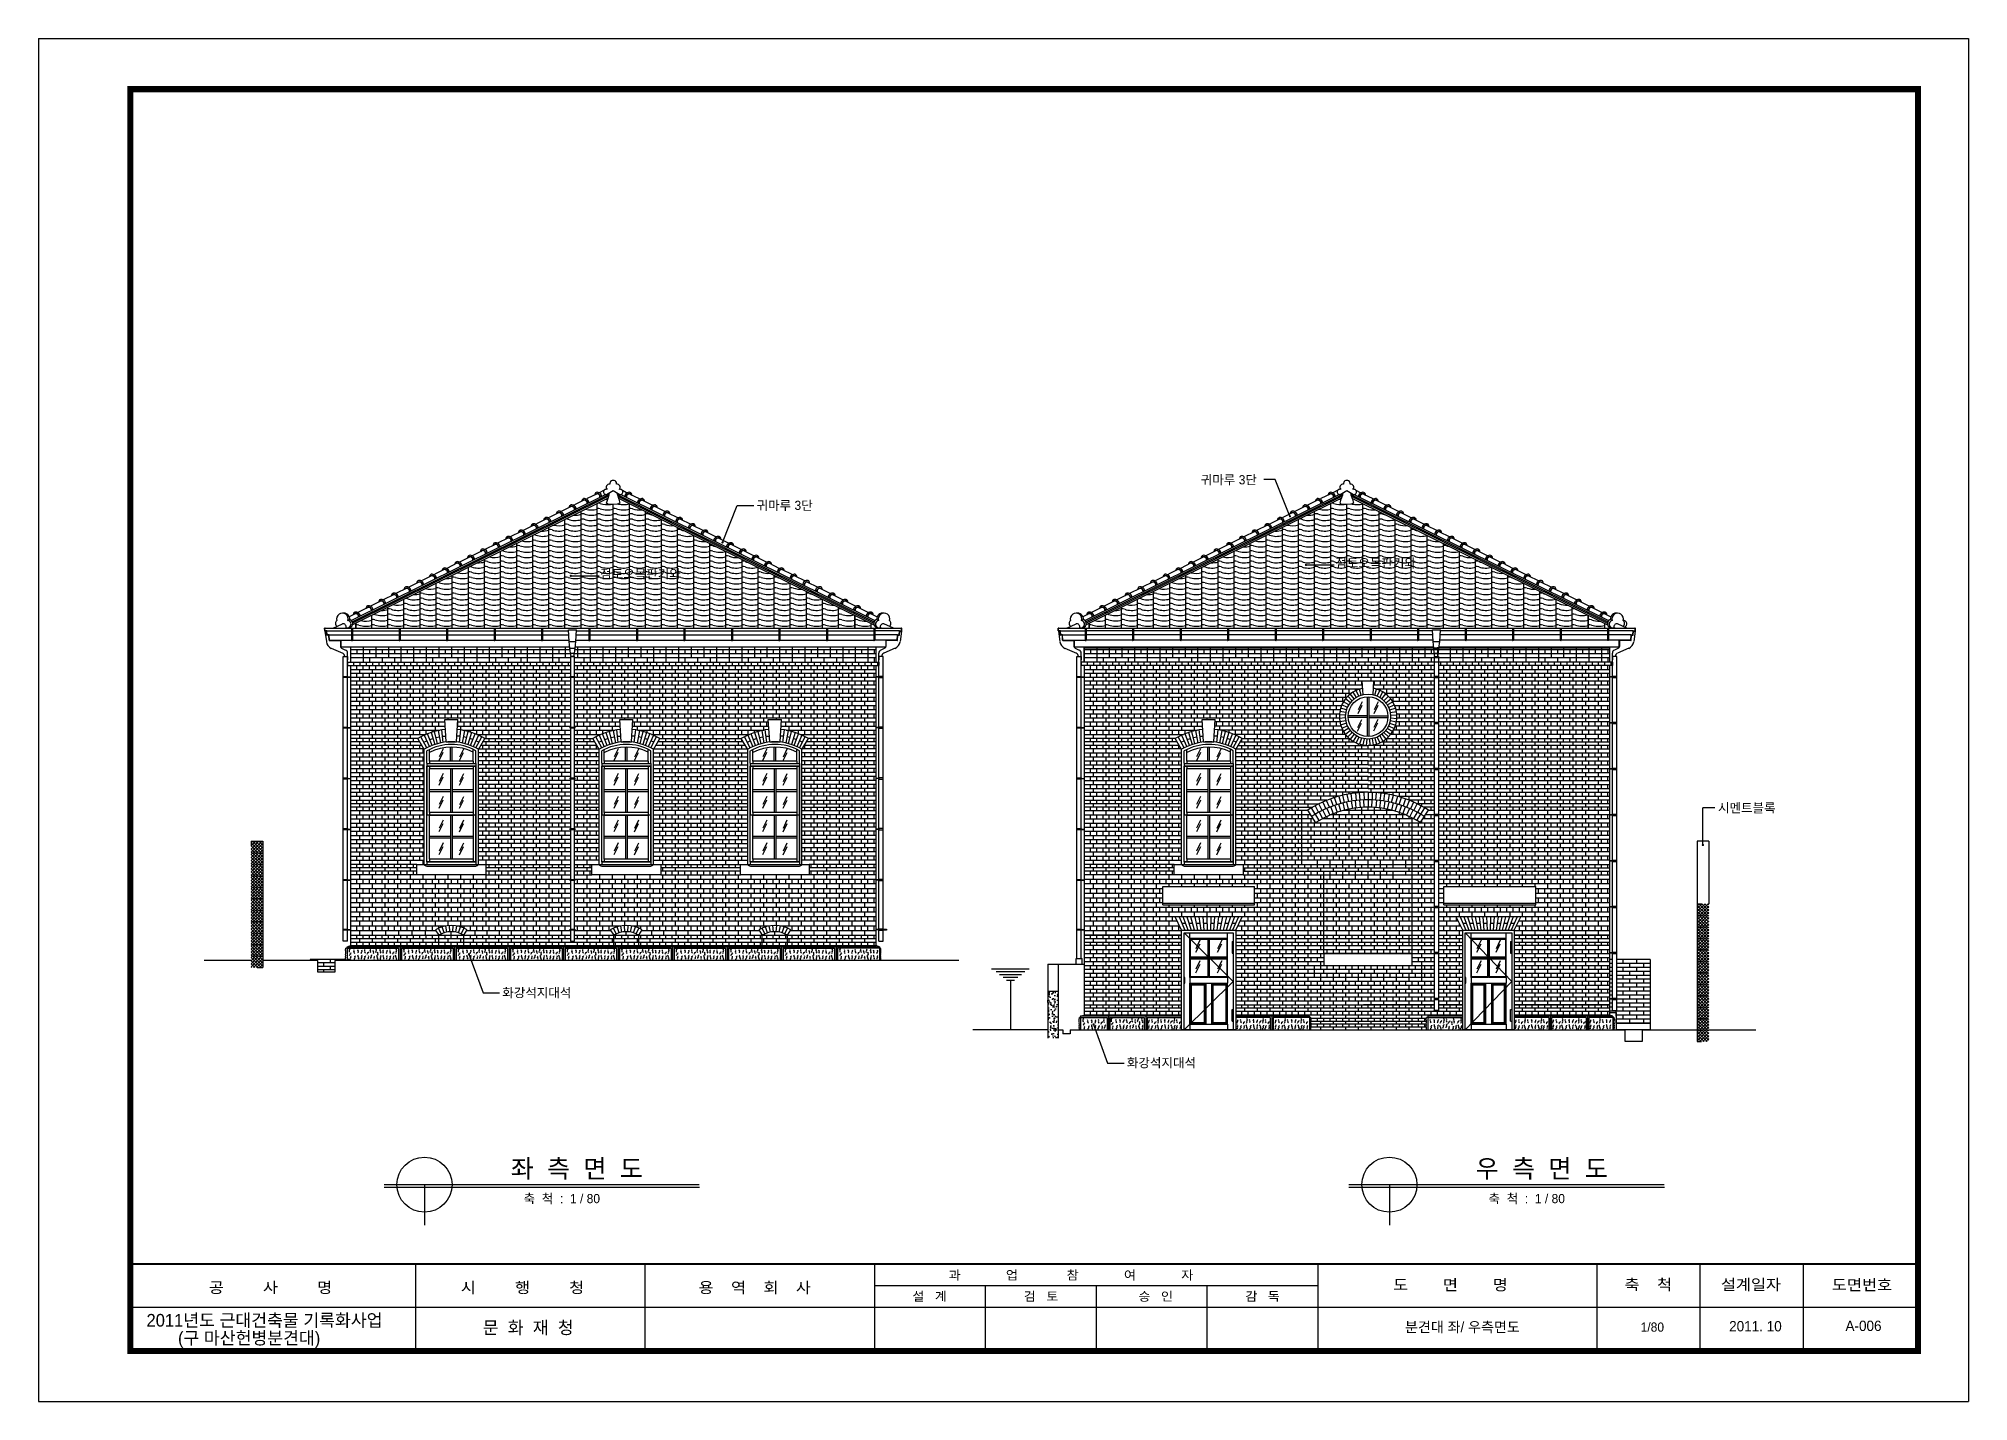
# Model space of a CAD drawing. Extents: x 138805 to 172445, y -129942 to -106182.
import ezdxf
from ezdxf.enums import TextEntityAlignment as Align

# ---------------------------------------------------------------- set-up
doc = ezdxf.new("R2010")
doc.units = 0
doc.header["$LTSCALE"] = 50
doc.header["$MEASUREMENT"] = 0
doc.linetypes.add('CEN', pattern=[62, 60, -1, 0, -1])
for name, color, linetype in [('COR', 4, 'CONTINUOUS'), ('DIM', 7, 'CONTINUOUS'), ('ele-3', 6, 'CONTINUOUS'), ('h', 5, 'CONTINUOUS'), ('HAT', 5, 'CONTINUOUS'), ('HATCH', 5, 'CONTINUOUS'), ('TEX', 7, 'CONTINUOUS'), ('TEXT', 7, 'CONTINUOUS'), ('W-1', 3, 'CONTINUOUS'), ('W-2', 2, 'CONTINUOUS'), ('WAL', 3, 'CONTINUOUS'), ('WALLI', 4, 'CONTINUOUS'), ('WID', 4, 'CONTINUOUS'), ('중심선', 1, 'CEN')]:
    doc.layers.add(name, color=color, linetype=linetype)
doc.styles.add('HY울릉도M', font='HYWULM_0.TTF')
doc.styles.add('title', font='HYWULB_0.TTF', dxfattribs={"width": 0.6})
doc.styles.add('현창', font='HYWULM_0.TTF')

msp = doc.modelspace()

# ---------------------------------------------------------------- texts
at = {"layer": 'DIM', "style": '현창'}
for s, p in [('귀마루 3단 ', (159065, -113954)), ('귀마루 3단 ', (151321, -114400)), ('점토오목판기와 ', (161410, -115405)), ('점토오목판기와 ', (148595, -115595)), ('시멘트블록', (168081, -119674)), ('화강석지대석', (146888, -122895)), ('화강석지대석', (157776, -124118))]:
    msp.add_text(s, height=160, dxfattribs=at).set_placement(p)
at = {"layer": 'TEX', "style": 'title'}
for s, p in [('  좌  측  면  도', (146803, -126043)), ('  우  측  면  도', (163623, -126043))]:
    msp.add_text(s, height=320, dxfattribs=at).set_placement(p)
at = {"layer": 'TEXT', "style": '현창'}
for p in [(147260, -126486), (164080, -126486)]:
    msp.add_text('축  척  :  1 / 80', height=160, dxfattribs=at).set_placement(p)
at = {"layer": 'WAL', "linetype": 'Continuous', "style": 'HY울릉도M'}
for s, p in [('2011년도 근대건축물 기록화사업', (140687, -128637)), ('(구 마산헌병분견대)', (141236, -128946))]:
    msp.add_text(s, height=220, dxfattribs=at).set_placement(p)
at = {"layer": 'WAL', "style": 'HY울릉도M'}
msp.add_text('분견대 좌/ 우측면도', height=180, dxfattribs=at).set_placement((162623, -128735))
for s, height, p in [('1/80', 160, (166936, -128726)), ('A-006', 180, (170617, -128714))]:
    msp.add_text(s, height=height, dxfattribs=at).set_placement(p, align=Align.CENTER)
at = {"layer": 'WAL', "linetype": 'Continuous', "style": 'HY울릉도M'}
msp.add_text('2011. 10', height=180, dxfattribs=at).set_placement((168733, -128631), align=Align.MIDDLE_CENTER)

# ---------------------------------------------------------------- blocks, each defined once
blk = doc.blocks.new('20')
at = {"layer": 'COR', "linetype": 'Continuous'}
for p, q in [((242847, -53606), (242847, -57398)), ((252847, -53606), (252847, -57398)), ((262847, -53606), (262847, -57398)), ((282175, -53606), (282175, -57398)), ((294331, -53606), (294331, -57398)), ((294331, -53606), (294331, -57398)), ((298824, -53606), (298824, -57398)), ((303324, -53606), (303324, -57398)), ((282175, -54554), (262847, -54554)), ((308324, -55502), (230424, -55502)), ((308324, -55502), (230424, -55502))]:
    blk.add_line(p, q, dxfattribs=at)
at = {"layer": 'COR'}
for p, q in [((267679, -54554), (267679, -57398)), ((272511, -54554), (272511, -57398)), ((277343, -57398), (277343, -54554))]:
    blk.add_line(p, q, dxfattribs=at)
at = {"layer": 'COR', "linetype": 'Continuous', "const_width": 270}
blk.add_lwpolyline([(230424, -2398), (230424, -57398), (308324, -57398), (308324, -2398)], close=True, dxfattribs=at)
at = {"layer": 'COR', "linetype": 'Continuous', "const_width": 94.8}
blk.add_lwpolyline([(308324, -53606), (230424, -53606)], dxfattribs=at)
at = {"layer": 'HAT'}
for p, q in [((226424, -198), (226424, -59598)), ((226424, -198), (310524, -198)), ((310524, -198), (310524, -59598)), ((226424, -59598), (310524, -59598))]:
    blk.add_line(p, q, dxfattribs=at)
at = {"layer": 'WAL', "linetype": 'Continuous', "style": 'HY울릉도M', "width": 1.1}
for s, height, p in [('공         사         명', 474.35, (233841, -54872)), ('시         행         청', 474.35, (244822, -54873)), ('용    역    회    사', 474.35, (255184, -54873)), ('과             업              참             여             자', 379.48, (266081, -54287)), ('도        면        명', 474.35, (285449, -54755)), ('축    척', 474.3, (295539, -54743)), ('설계일자', 474.3, (299737, -54743)), ('도면번호', 474.3, (304577, -54755)), ('설   계', 379.5, (264501, -55211)), ('검   토', 379.5, (269356, -55211)), ('승   인', 379.5, (274355, -55211)), ('감   독', 379.5, (279013, -55211))]:
    blk.add_text(s, height=height, dxfattribs=at).set_placement(p)
at = {"layer": 'WAL', "linetype": 'Continuous', "style": 'HY울릉도M'}
blk.add_text('문  화  재  청', height=550, dxfattribs=at).set_placement((249739, -56656), align=Align.RIGHT)

# ---------------------------------------------------------------- hatches: boundary and pattern name
at = {"layer": 'HAT'}
h = msp.add_hatch(dxfattribs=at)
h.set_pattern_fill('ANSI37', color=256, scale=300, style=0)
h.set_pattern_definition([(45, (361697.375, 671524.442), (-26.5165043, 26.5165043), []), (135, (361697.375, 671524.442), (-26.5165043, -26.5165043), [])])
h.paths.add_polyline_path([(142712, -120376), (142712, -120176), (142512, -120176), (142512, -120376)])
h = msp.add_hatch(dxfattribs=at)
h.set_pattern_fill('ANSI37', color=256, scale=300, style=0)
h.set_pattern_definition([(45, (361697.375, 671324.442), (-26.5165043, 26.5165043), []), (135, (361697.375, 671324.442), (-26.5165043, -26.5165043), [])])
h.paths.add_polyline_path([(142712, -120576), (142712, -120376), (142512, -120376), (142512, -120576)])
h = msp.add_hatch(dxfattribs=at)
h.set_pattern_fill('ANSI37', color=256, scale=300, style=0)
h.set_pattern_definition([(45, (361697.375, 671124.442), (-26.5165043, 26.5165043), []), (135, (361697.375, 671124.442), (-26.5165043, -26.5165043), [])])
h.paths.add_polyline_path([(142712, -120776), (142712, -120576), (142512, -120576), (142512, -120776)])
h = msp.add_hatch(dxfattribs=at)
h.set_pattern_fill('ANSI37', color=256, scale=300, style=0)
h.set_pattern_definition([(45, (361697.375, 670924.442), (-26.5165043, 26.5165043), []), (135, (361697.375, 670924.442), (-26.5165043, -26.5165043), [])])
h.paths.add_polyline_path([(142712, -120976), (142712, -120776), (142512, -120776), (142512, -120976)])
h = msp.add_hatch(dxfattribs=at)
h.set_pattern_fill('ANSI37', color=256, scale=300, style=0)
h.set_pattern_definition([(45, (361697.375, 670724.442), (-26.5165043, 26.5165043), []), (135, (361697.375, 670724.442), (-26.5165043, -26.5165043), [])])
h.paths.add_polyline_path([(142712, -121176), (142712, -120976), (142512, -120976), (142512, -121176)])
h = msp.add_hatch(dxfattribs=at)
h.set_pattern_fill('ANSI37', color=256, scale=300, style=0)
h.set_pattern_definition([(45, (361697.375, 670524.442), (-26.5165043, 26.5165043), []), (135, (361697.375, 670524.442), (-26.5165043, -26.5165043), [])])
h.paths.add_polyline_path([(142712, -121376), (142712, -121176), (142512, -121176), (142512, -121376)])
h = msp.add_hatch(dxfattribs=at)
h.set_pattern_fill('ANSI37', color=256, scale=300, style=0)
h.set_pattern_definition([(45, (361697.375, 670324.442), (-26.5165043, 26.5165043), []), (135, (361697.375, 670324.442), (-26.5165043, -26.5165043), [])])
h.paths.add_polyline_path([(142712, -121576), (142712, -121376), (142512, -121376), (142512, -121576)])
h = msp.add_hatch(dxfattribs=at)
h.set_pattern_fill('ANSI37', color=256, scale=300, style=0)
h.set_pattern_definition([(45, (386905.568, 670434.442), (-26.5165043, 26.5165043), []), (135, (386905.568, 670434.442), (-26.5165043, -26.5165043), [])])
h.paths.add_polyline_path([(167920, -121466), (167920, -121266), (167720, -121266), (167720, -121466)])
h = msp.add_hatch(dxfattribs=at)
h.set_pattern_fill('ANSI37', color=256, scale=300, style=0)
h.set_pattern_definition([(45, (361697.375, 670124.442), (-26.5165043, 26.5165043), []), (135, (361697.375, 670124.442), (-26.5165043, -26.5165043), [])])
h.paths.add_polyline_path([(142712, -121776), (142712, -121576), (142512, -121576), (142512, -121776)])
h = msp.add_hatch(dxfattribs=at)
h.set_pattern_fill('ANSI37', color=256, scale=300, style=0)
h.set_pattern_definition([(45, (361697.375, 669924.442), (-26.5165043, 26.5165043), []), (135, (361697.375, 669924.442), (-26.5165043, -26.5165043), [])])
h.paths.add_polyline_path([(142712, -121976), (142712, -121776), (142512, -121776), (142512, -121976)])
h = msp.add_hatch(dxfattribs=at)
h.set_pattern_fill('ANSI37', color=256, scale=300, style=0)
h.set_pattern_definition([(45, (386905.568, 670234.442), (-26.5165043, 26.5165043), []), (135, (386905.568, 670234.442), (-26.5165043, -26.5165043), [])])
h.paths.add_polyline_path([(167920, -121666), (167920, -121466), (167720, -121466), (167720, -121666)])
h = msp.add_hatch(dxfattribs=at)
h.set_pattern_fill('ANSI37', color=256, scale=300, style=0)
h.set_pattern_definition([(45, (386905.568, 670034.442), (-26.5165043, 26.5165043), []), (135, (386905.568, 670034.442), (-26.5165043, -26.5165043), [])])
h.paths.add_polyline_path([(167920, -121866), (167920, -121666), (167720, -121666), (167720, -121866)])
h = msp.add_hatch(dxfattribs=at)
h.set_pattern_fill('ANSI37', color=256, scale=300, style=0)
h.set_pattern_definition([(45, (361697.375, 669724.442), (-26.5165043, 26.5165043), []), (135, (361697.375, 669724.442), (-26.5165043, -26.5165043), [])])
h.paths.add_polyline_path([(142712, -122176), (142712, -121976), (142512, -121976), (142512, -122176)])
h = msp.add_hatch(dxfattribs=at)
h.set_pattern_fill('ANSI37', color=256, scale=300, style=0)
h.set_pattern_definition([(45, (386905.568, 669834.442), (-26.5165043, 26.5165043), []), (135, (386905.568, 669834.442), (-26.5165043, -26.5165043), [])])
h.paths.add_polyline_path([(167920, -122066), (167920, -121866), (167720, -121866), (167720, -122066)])
h = msp.add_hatch(dxfattribs=at)
h.set_pattern_fill('ANSI37', color=256, scale=300, style=0)
h.set_pattern_definition([(45, (386905.568, 669634.442), (-26.5165043, 26.5165043), []), (135, (386905.568, 669634.442), (-26.5165043, -26.5165043), [])])
h.paths.add_polyline_path([(167920, -122266), (167920, -122066), (167720, -122066), (167720, -122266)])
h = msp.add_hatch(dxfattribs=at)
h.set_pattern_fill('ANSI37', color=256, scale=300, style=0)
h.set_pattern_definition([(45, (361697.375, 669524.442), (-26.5165043, 26.5165043), []), (135, (361697.375, 669524.442), (-26.5165043, -26.5165043), [])])
h.paths.add_polyline_path([(142712, -122376), (142712, -122176), (142512, -122176), (142512, -122376)])
h = msp.add_hatch(dxfattribs=at)
h.set_pattern_fill('ANSI37', color=256, scale=300, style=0)
h.set_pattern_definition([(45, (386905.568, 669434.442), (-26.5165043, 26.5165043), []), (135, (386905.568, 669434.442), (-26.5165043, -26.5165043), [])])
h.paths.add_polyline_path([(167920, -122466), (167920, -122266), (167720, -122266), (167720, -122466)])
h = msp.add_hatch(dxfattribs=at)
h.set_pattern_fill('ANSI37', color=256, scale=300, style=0)
h.set_pattern_definition([(45, (386905.568, 669234.442), (-26.5165043, 26.5165043), []), (135, (386905.568, 669234.442), (-26.5165043, -26.5165043), [])])
h.paths.add_polyline_path([(167920, -122666), (167920, -122466), (167720, -122466), (167720, -122666)])
h = msp.add_hatch(dxfattribs=at)
h.set_pattern_fill('ANSI37', color=256, scale=300, style=0)
h.set_pattern_definition([(45, (386905.568, 669034.442), (-26.5165043, 26.5165043), []), (135, (386905.568, 669034.442), (-26.5165043, -26.5165043), [])])
h.paths.add_polyline_path([(167920, -122866), (167920, -122666), (167720, -122666), (167720, -122866)])
h = msp.add_hatch(dxfattribs=at)
h.set_pattern_fill('AR-CONC', color=256, scale=20, style=0)
h.set_pattern_definition([(50, (386905.57, 668234.44), (143.452037, -12.550427), [15, -165]), (355, (386905.57, 668234.44), (-27.750267, 150.438427), [12, -132]), (100.4514, (386917.52, 668233.4), (115.701876, 137.887908), [12.748038, -140.228422]), (46.1842, (386905.57, 668274.44), (213.44821, -33.103803), [22.5, -247.5]), (96.6356, (386923.35, 668271.68), (186.93254, 194.823574), [19.12206, -210.3426]), (351.1842, (386905.57, 668274.44), (186.93239, 194.82372), [18, -198]), (21, (386925.57, 668264.44), (119.38141, -80.523778), [15, -165]), (326, (386925.57, 668264.44), (48.663066, 145.03001), [12, -132]), (71.4514, (386935.52, 668257.73), (168.044526, 64.5061), [12.748038, -140.228422]), (37.5, (386905.57, 668234.44), (2.431971, 66.5787708), [0, -130.4, 0, -134, 0, -132.5]), (7.5, (386905.57, 668234.44), (52.6139075, 78.8823424), [0, -76.4, 0, -127.4, 0, -50.5]), (327.5, (386860.97, 668234.44), (106.7644872, -4.5109743), [0, -50, 0, -156, 0, -207]), (317.5, (386840.97, 668234.44), (116.637234, 20.020996), [0, -65, 0, -103.6, 0, -147])])
h.paths.add_polyline_path([(156580, -122792), (156400, -122792), (156400, -123607), (156580, -123607)])
h = msp.add_hatch(dxfattribs=at)
h.set_pattern_fill('ANSI37', color=256, scale=300, style=0)
h.set_pattern_definition([(45, (386905.568, 668834.442), (-26.5165043, 26.5165043), []), (135, (386905.568, 668834.442), (-26.5165043, -26.5165043), [])])
h.paths.add_polyline_path([(167920, -123066), (167920, -122866), (167720, -122866), (167720, -123066)])
h = msp.add_hatch(dxfattribs=at)
h.set_pattern_fill('ANSI37', color=256, scale=300, style=0)
h.set_pattern_definition([(45, (386905.568, 668634.442), (-26.5165043, 26.5165043), []), (135, (386905.568, 668634.442), (-26.5165043, -26.5165043), [])])
h.paths.add_polyline_path([(167920, -123266), (167920, -123066), (167720, -123066), (167720, -123266)])
h = msp.add_hatch(dxfattribs=at)
h.set_pattern_fill('ANSI37', color=256, scale=300, style=0)
h.set_pattern_definition([(45, (386905.568, 668434.442), (-26.5165043, 26.5165043), []), (135, (386905.568, 668434.442), (-26.5165043, -26.5165043), [])])
h.paths.add_polyline_path([(167920, -123466), (167920, -123266), (167720, -123266), (167720, -123466)])
h = msp.add_hatch(dxfattribs=at)
h.set_pattern_fill('ANSI37', color=256, scale=300, style=0)
h.set_pattern_definition([(45, (386905.568, 668234.442), (-26.5165043, 26.5165043), []), (135, (386905.568, 668234.442), (-26.5165043, -26.5165043), [])])
h.paths.add_polyline_path([(167920, -123666), (167920, -123466), (167720, -123466), (167720, -123666)])

# ---------------------------------------------------------------- linework, layer by layer
at = {"layer": 'DIM'}
for p, q in [((160361, -113868), (160161, -113868)), ((160618, -114511), (160361, -113868)), ((150728, -114966), (150985, -114323)), ((150985, -114323), (151273, -114323)), ((160897, -115358), (161390, -115358)), ((148083, -115548), (148575, -115548)), ((167817, -120241), (167817, -119592)), ((168025, -119592), (167817, -119592)), ((146308, -122145), (146553, -122818)), ((146553, -122818), (146841, -122818)), ((157195, -123368), (157440, -124042)), ((157440, -124042), (157728, -124042)), ((144827, -126208), (150328, -126208)), ((145532, -126163), (145532, -126871)), ((161647, -126208), (167148, -126208)), ((162352, -126163), (162352, -126871))]:
    msp.add_line(p, q, dxfattribs=at)
at = {"layer": 'DIM', "const_width": 19.8}
for points in [[(160628, -114511, -1), (160609, -114511, -1)], [(150718, -114966, 1), (150738, -114966, 1)], [(160888, -115358, 1), (160907, -115358, 1)], [(148073, -115548, 1), (148093, -115548, 1)], [(167807, -120241, 1), (167827, -120241, 1)], [(146298, -122145, -1), (146317, -122145, -1)], [(157185, -123368, -1), (157205, -123368, -1)]]:
    msp.add_lwpolyline(points, format="xyb", close=True, dxfattribs=at)
at = {"layer": 'DIM'}
for centre in [(145532, -126163), (162352, -126163)]:
    msp.add_circle(centre, 480, dxfattribs=at)
at = {"layer": 'ele-3'}
for p, q in [((148751, -114130), (144275, -116351)), ((148742, -114161), (144280, -116375)), ((148893, -114130), (153370, -116351)), ((148903, -114161), (153364, -116375)), ((161540, -114130), (157063, -116351)), ((161530, -114161), (157069, -116375)), ((161681, -114130), (166158, -116351)), ((161691, -114161), (166152, -116375)), ((163133, -116952), (163133, -117303)), ((163133, -116952), (163208, -116952)), ((163208, -116952), (163208, -117303)), ((144242, -117179), (148075, -117179)), ((144242, -117246), (148075, -117246)), ((144242, -117313), (148074, -117313)), ((144242, -117380), (148075, -117380)), ((148150, -117179), (153402, -117179)), ((148150, -117246), (153402, -117246)), ((148150, -117380), (153402, -117380)), ((148151, -117313), (153402, -117313)), ((157030, -117179), (163133, -117179)), ((157030, -117246), (163133, -117246)), ((157030, -117313), (163133, -117313)), ((157030, -117380), (161879, -117380)), ((162082, -117380), (163133, -117380)), ((163133, -117323), (163133, -118105)), ((163208, -117179), (163293, -117179)), ((163208, -117246), (163293, -117246)), ((163208, -117313), (163292, -117313)), ((163208, -117323), (163208, -118105)), ((163208, -117380), (163293, -117380)), ((163235, -117246), (166190, -117246)), ((163235, -117380), (166190, -117380)), ((163236, -117313), (166190, -117313)), ((163267, -117179), (166190, -117179)), ((144242, -117447), (148075, -117447)), ((148150, -117447), (153402, -117447)), ((157030, -117447), (161883, -117447)), ((162078, -117447), (163133, -117447)), ((163208, -117447), (163293, -117447)), ((163235, -117447), (166190, -117447)), ((145415, -118385), (144242, -118385)), ((145415, -118385), (144242, -118385)), ((146585, -118385), (148075, -118385)), ((148150, -118385), (148465, -118385)), ((149635, -118385), (151055, -118385)), ((153402, -118385), (152225, -118385)), ((158618, -118385), (157030, -118385)), ((158203, -118385), (157030, -118385)), ((158203, -118385), (157030, -118385)), ((159788, -118385), (161655, -118385)), ((162306, -118385), (163133, -118385)), ((163133, -118125), (163133, -118907)), ((163208, -118125), (163208, -118907)), ((163208, -118385), (163293, -118385)), ((163293, -118385), (166115, -118385)), ((163368, -118385), (166190, -118385)), ((145450, -118445), (144242, -118445)), ((145486, -118505), (144242, -118505)), ((145522, -118565), (144242, -118565)), ((145522, -118565), (144242, -118565)), ((146478, -118565), (148075, -118565)), ((148075, -118505), (146513, -118505)), ((148075, -118445), (146549, -118445)), ((148500, -118445), (148150, -118445)), ((148536, -118505), (148150, -118505)), ((148150, -118565), (148572, -118565)), ((149528, -118565), (151162, -118565)), ((151126, -118505), (149563, -118505)), ((151090, -118445), (149599, -118445)), ((153402, -118565), (152118, -118565)), ((153402, -118505), (152153, -118505)), ((153402, -118445), (152189, -118445)), ((158654, -118445), (157030, -118445)), ((158689, -118505), (157030, -118505)), ((158725, -118565), (157030, -118565)), ((158310, -118565), (157030, -118565)), ((158310, -118565), (157030, -118565)), ((159681, -118565), (161980, -118565)), ((159716, -118505), (161980, -118505)), ((159752, -118445), (161742, -118445)), ((163133, -118505), (161980, -118505)), ((161980, -118565), (163133, -118565)), ((162218, -118445), (163133, -118445)), ((163208, -118445), (163293, -118445)), ((163293, -118505), (163208, -118505)), ((163208, -118565), (163293, -118565)), ((166190, -118505), (163256, -118505)), ((163256, -118565), (166190, -118565)), ((163293, -118445), (166115, -118445)), ((163368, -118445), (166190, -118445)), ((163133, -118927), (163133, -119709)), ((163208, -118927), (163208, -119709)), ((144242, -119461), (145527, -119461)), ((144242, -119461), (145527, -119461)), ((145527, -119521), (144242, -119521)), ((145527, -119581), (144242, -119581)), ((144242, -119641), (145527, -119641)), ((144242, -119641), (145527, -119641)), ((148075, -119461), (146472, -119461)), ((146472, -119521), (148075, -119521)), ((146472, -119581), (148075, -119581)), ((148075, -119641), (146472, -119641)), ((148577, -119461), (148150, -119461)), ((148150, -119521), (148577, -119521)), ((148150, -119581), (148577, -119581)), ((148577, -119641), (148150, -119641)), ((151167, -119461), (149522, -119461)), ((151167, -119521), (149522, -119521)), ((151167, -119581), (149522, -119581)), ((151167, -119641), (149522, -119641)), ((152112, -119461), (153402, -119461)), ((152112, -119521), (153402, -119521)), ((152112, -119581), (153402, -119581)), ((152112, -119641), (153402, -119641)), ((157030, -119461), (158730, -119461)), ((157030, -119461), (158730, -119461)), ((157030, -119461), (158730, -119461)), ((158730, -119521), (157030, -119521)), ((158730, -119581), (157030, -119581)), ((157030, -119641), (158730, -119641)), ((157030, -119641), (158730, -119641)), ((157030, -119641), (158730, -119641)), ((161264, -119461), (159675, -119461)), ((159675, -119521), (161128, -119521)), ((159675, -119581), (161015, -119581)), ((160934, -119641), (159675, -119641)), ((160934, -119641), (159675, -119641)), ((160981, -119713), (160825, -119713)), ((162627, -119713), (161334, -119713)), ((162415, -119641), (161546, -119641)), ((163133, -119461), (162697, -119461)), ((163133, -119521), (162833, -119521)), ((163133, -119581), (162946, -119581)), ((163133, -119713), (162980, -119713)), ((163133, -119641), (163026, -119641)), ((163133, -119729), (163133, -120511)), ((166190, -119461), (163208, -119461)), ((163293, -119461), (163208, -119461)), ((163293, -119521), (163208, -119521)), ((163293, -119581), (163208, -119581)), ((163293, -119641), (163208, -119641)), ((163292, -119713), (163208, -119713)), ((163208, -119729), (163208, -120511)), ((166190, -119521), (163243, -119521)), ((166190, -119581), (163243, -119581)), ((166190, -119641), (163243, -119641)), ((161027, -119786), (160825, -119786)), ((162750, -119858), (160825, -119858)), ((162750, -119930), (160825, -119930)), ((162750, -120002), (160825, -120002)), ((162750, -120074), (160825, -120074)), ((162750, -119786), (161182, -119786)), ((162750, -122134), (162750, -119771)), ((162750, -120146), (160825, -120146)), ((162750, -120218), (160825, -120218)), ((162750, -120290), (160825, -120290)), ((162750, -120362), (160825, -120362)), ((145400, -120579), (144242, -120579)), ((145400, -120579), (144242, -120579)), ((145400, -120639), (144242, -120639)), ((145400, -120699), (144242, -120699)), ((145400, -120759), (144242, -120759)), ((145400, -120759), (144242, -120759)), ((146600, -120579), (148075, -120579)), ((148075, -120639), (146600, -120639)), ((148075, -120699), (146600, -120699)), ((146600, -120759), (148075, -120759)), ((148150, -120579), (148450, -120579)), ((148450, -120639), (148150, -120639)), ((148450, -120699), (148150, -120699)), ((148150, -120759), (148450, -120759)), ((149650, -120579), (151040, -120579)), ((151040, -120639), (149650, -120639)), ((151040, -120699), (149650, -120699)), ((149650, -120759), (151040, -120759)), ((153402, -120579), (152240, -120579)), ((153402, -120639), (152240, -120639)), ((153402, -120699), (152240, -120699)), ((153402, -120759), (152240, -120759)), ((158603, -120579), (157030, -120579)), ((158188, -120579), (157030, -120579)), ((158188, -120579), (157030, -120579)), ((158603, -120639), (157030, -120639)), ((158603, -120699), (157030, -120699)), ((158603, -120759), (157030, -120759)), ((158188, -120759), (157030, -120759)), ((158188, -120759), (157030, -120759)), ((159803, -120579), (163133, -120579)), ((159803, -120639), (163133, -120639)), ((159803, -120699), (163133, -120699)), ((159803, -120759), (163133, -120759)), ((162750, -120435), (160825, -120435)), ((162750, -120507), (160825, -120507)), ((161210, -122134), (161210, -120759)), ((163133, -120531), (163133, -121313)), ((163208, -120531), (163208, -121313)), ((163208, -120579), (163293, -120579)), ((163208, -120639), (163293, -120639)), ((163208, -120699), (163293, -120699)), ((163208, -120759), (163293, -120759)), ((163243, -120579), (166190, -120579)), ((163243, -120639), (166190, -120639)), ((163243, -120699), (166190, -120699)), ((163243, -120759), (166190, -120759)), ((162750, -120840), (161210, -120840)), ((162750, -120921), (161210, -120921)), ((162750, -121003), (161210, -121003)), ((162750, -121084), (161210, -121084)), ((162750, -121166), (161210, -121166)), ((162750, -121247), (161210, -121247)), ((162750, -121328), (161210, -121328)), ((162750, -121410), (161210, -121410)), ((163133, -121333), (163133, -122114)), ((163208, -121333), (163208, -122114)), ((145721, -121723), (145780, -121816)), ((145825, -121792), (145779, -121692)), ((145873, -121773), (145839, -121668)), ((145923, -121761), (145902, -121652)), ((145974, -121754), (145967, -121644)), ((146025, -121754), (146032, -121644)), ((146076, -121761), (146097, -121652)), ((146126, -121773), (146160, -121668)), ((146174, -121792), (146221, -121692)), ((146220, -121816), (146278, -121723)), ((148771, -121723), (148830, -121816)), ((148875, -121792), (148829, -121692)), ((148923, -121773), (148889, -121668)), ((148973, -121761), (148952, -121652)), ((149024, -121754), (149017, -121644)), ((149075, -121754), (149082, -121644)), ((149126, -121761), (149147, -121652)), ((149176, -121773), (149210, -121668)), ((149224, -121792), (149271, -121692)), ((149270, -121816), (149328, -121723)), ((151361, -121723), (151420, -121816)), ((151465, -121792), (151419, -121692)), ((151513, -121773), (151479, -121668)), ((151563, -121761), (151542, -121652)), ((151614, -121754), (151607, -121644)), ((151665, -121754), (151672, -121644)), ((151716, -121761), (151737, -121652)), ((151766, -121773), (151800, -121668)), ((151814, -121792), (151861, -121692)), ((151860, -121816), (151918, -121723)), ((162750, -121491), (161210, -121491)), ((162750, -121572), (161210, -121572)), ((162750, -121654), (161210, -121654)), ((162750, -121735), (161210, -121735)), ((144242, -121816), (145780, -121816)), ((145780, -121876), (144242, -121876)), ((144242, -121936), (145780, -121936)), ((146220, -121816), (148075, -121816)), ((148075, -121876), (146220, -121876)), ((146220, -121936), (148075, -121936)), ((148075, -121936), (148830, -121936)), ((148150, -121816), (148830, -121816)), ((148830, -121876), (148150, -121876)), ((149270, -121816), (151420, -121816)), ((151420, -121876), (149270, -121876)), ((149270, -121936), (151420, -121936)), ((151860, -121816), (153402, -121816)), ((153402, -121876), (151860, -121876)), ((151860, -121936), (153402, -121936)), ((158730, -121816), (157030, -121816)), ((157030, -121816), (158730, -121816)), ((158730, -121876), (157030, -121876)), ((157030, -121936), (158730, -121936)), ((158730, -121996), (157030, -121996)), ((159675, -121816), (161210, -121816)), ((159675, -121816), (161210, -121816)), ((161210, -121876), (159675, -121876)), ((159675, -121936), (161210, -121936)), ((159675, -121996), (161210, -121996)), ((161210, -121816), (162750, -121816)), ((161210, -121816), (162750, -121816)), ((162750, -121876), (161210, -121876)), ((161210, -121936), (162750, -121936)), ((161210, -121996), (162750, -121996)), ((161210, -122065), (162750, -122065)), ((162475, -121816), (163133, -121816)), ((162475, -121816), (163133, -121816)), ((163133, -121876), (162475, -121876)), ((162475, -121936), (163133, -121936)), ((162475, -121996), (163133, -121996)), ((163208, -121816), (163293, -121816)), ((163208, -121816), (163293, -121816)), ((163293, -121876), (163208, -121876)), ((163208, -121936), (163293, -121936)), ((163208, -121996), (163293, -121996)), ((163275, -121816), (163630, -121816)), ((163275, -121816), (163630, -121816)), ((163630, -121876), (163275, -121876)), ((163275, -121936), (163630, -121936)), ((163275, -121996), (163630, -121996)), ((166190, -121816), (164530, -121816)), ((164530, -121816), (166190, -121816)), ((166190, -121876), (164530, -121876)), ((164530, -121936), (166190, -121936)), ((166190, -121996), (164530, -121996)), ((161045, -122340), (162915, -122340)), ((161045, -122546), (161045, -122340)), ((161045, -122408), (162915, -122408)), ((163133, -122134), (163133, -122916)), ((163208, -122134), (163208, -122916)), ((161045, -122477), (162915, -122477)), ((157030, -123026), (158730, -123026)), ((158730, -123086), (157030, -123086)), ((159675, -123026), (163133, -123026)), ((163133, -123086), (159675, -123086)), ((163133, -123026), (161900, -123026)), ((163133, -122936), (163133, -123126)), ((163208, -122936), (163208, -123126)), ((163293, -123026), (163208, -123026)), ((163208, -123026), (163293, -123026)), ((163293, -123086), (163208, -123086)), ((163630, -123026), (163275, -123026)), ((163275, -123026), (163630, -123026)), ((163630, -123086), (163275, -123086)), ((164530, -123026), (166190, -123026)), ((166190, -123026), (164530, -123026)), ((166190, -123086), (164530, -123086)), ((158730, -123146), (157030, -123146)), ((163630, -123206), (159675, -123206)), ((163208, -123126), (163133, -123126)), ((163630, -123146), (163410, -123146)), ((166190, -123146), (164530, -123146))]:
    msp.add_line(p, q, dxfattribs=at)
for points in [[(144302, -117111), (144302, -117051)], [(144412, -117111), (144412, -117051)], [(144522, -117111), (144522, -117051)], [(144632, -117111), (144632, -117051)], [(144742, -117111), (144742, -117051)], [(144852, -117111), (144852, -117051)], [(144962, -117111), (144962, -117051)], [(145072, -117111), (145072, -117051)], [(145182, -117111), (145182, -117051)], [(145292, -117111), (145292, -117051)], [(145402, -117111), (145402, -117051)], [(145512, -117111), (145512, -117051)], [(145622, -117111), (145622, -117051)], [(145732, -117111), (145732, -117051)], [(145842, -117111), (145842, -117051)], [(145952, -117111), (145952, -117051)], [(146062, -117111), (146062, -117051)], [(146172, -117111), (146172, -117051)], [(146282, -117111), (146282, -117051)], [(146392, -117111), (146392, -117051)], [(146502, -117111), (146502, -117051)], [(146612, -117111), (146612, -117051)], [(146722, -117111), (146722, -117051)], [(146832, -117111), (146832, -117051)], [(146942, -117111), (146942, -117051)], [(147052, -117111), (147052, -117051)], [(147162, -117111), (147162, -117051)], [(147272, -117111), (147272, -117051)], [(147382, -117111), (147382, -117051)], [(147492, -117111), (147492, -117051)], [(147602, -117111), (147602, -117051)], [(147712, -117111), (147712, -117051)], [(147822, -117111), (147822, -117051)], [(147932, -117111), (147932, -117051)], [(148042, -117111), (148042, -117051)], [(148150, -117303), (148150, -116952), (148075, -116952), (148075, -117303)], [(148262, -117111), (148262, -117051)], [(148372, -117111), (148372, -117051)], [(148482, -117111), (148482, -117051)], [(148592, -117111), (148592, -117051)], [(148702, -117111), (148702, -117051)], [(148812, -117111), (148812, -117051)], [(148922, -117111), (148922, -117051)], [(149032, -117111), (149032, -117051)], [(149142, -117111), (149142, -117051)], [(149252, -117111), (149252, -117051)], [(149362, -117111), (149362, -117051)], [(149472, -117111), (149472, -117051)], [(149582, -117111), (149582, -117051)], [(149692, -117111), (149692, -117051)], [(149802, -117111), (149802, -117051)], [(149912, -117111), (149912, -117051)], [(150022, -117111), (150022, -117051)], [(150132, -117111), (150132, -117051)], [(150242, -117111), (150242, -117051)], [(150352, -117111), (150352, -117051)], [(150462, -117111), (150462, -117051)], [(150572, -117111), (150572, -117051)], [(150682, -117111), (150682, -117051)], [(150792, -117111), (150792, -117051)], [(150902, -117111), (150902, -117051)], [(151012, -117111), (151012, -117051)], [(151122, -117111), (151122, -117051)], [(151232, -117111), (151232, -117051)], [(151342, -117111), (151342, -117051)], [(151452, -117111), (151452, -117051)], [(151562, -117111), (151562, -117051)], [(151672, -117111), (151672, -117051)], [(151782, -117111), (151782, -117051)], [(151892, -117111), (151892, -117051)], [(152002, -117111), (152002, -117051)], [(152112, -117111), (152112, -117051)], [(152222, -117111), (152222, -117051)], [(152332, -117111), (152332, -117051)], [(152442, -117111), (152442, -117051)], [(152552, -117111), (152552, -117051)], [(152662, -117111), (152662, -117051)], [(152772, -117111), (152772, -117051)], [(152882, -117111), (152882, -117051)], [(152992, -117111), (152992, -117051)], [(153102, -117111), (153102, -117051)], [(153212, -117111), (153212, -117051)], [(153322, -117111), (153322, -117051)], [(153432, -117111), (153432, -117051)], [(157090, -117111), (157090, -117051)], [(157200, -117111), (157200, -117051)], [(157310, -117111), (157310, -117051)], [(157420, -117111), (157420, -117051)], [(157530, -117111), (157530, -117051)], [(157640, -117111), (157640, -117051)], [(157750, -117111), (157750, -117051)], [(157860, -117111), (157860, -117051)], [(157970, -117111), (157970, -117051)], [(158080, -117111), (158080, -117051)], [(158190, -117111), (158190, -117051)], [(158300, -117111), (158300, -117051)], [(158410, -117111), (158410, -117051)], [(158520, -117111), (158520, -117051)], [(158630, -117111), (158630, -117051)], [(158740, -117111), (158740, -117051)], [(158850, -117111), (158850, -117051)], [(158960, -117111), (158960, -117051)], [(159070, -117111), (159070, -117051)], [(159180, -117111), (159180, -117051)], [(159290, -117111), (159290, -117051)], [(159400, -117111), (159400, -117051)], [(159510, -117111), (159510, -117051)], [(159620, -117111), (159620, -117051)], [(159730, -117111), (159730, -117051)], [(159840, -117111), (159840, -117051)], [(159950, -117111), (159950, -117051)], [(160060, -117111), (160060, -117051)], [(160170, -117111), (160170, -117051)], [(160280, -117111), (160280, -117051)], [(160390, -117111), (160390, -117051)], [(160500, -117111), (160500, -117051)], [(160610, -117111), (160610, -117051)], [(160720, -117111), (160720, -117051)], [(160830, -117111), (160830, -117051)], [(160940, -117111), (160940, -117051)], [(161050, -117111), (161050, -117051)], [(161160, -117111), (161160, -117051)], [(161270, -117111), (161270, -117051)], [(161380, -117111), (161380, -117051)], [(161490, -117111), (161490, -117051)], [(161600, -117111), (161600, -117051)], [(161710, -117111), (161710, -117051)], [(161820, -117111), (161820, -117051)], [(161930, -117111), (161930, -117051)], [(162040, -117111), (162040, -117051)], [(162150, -117111), (162150, -117051)], [(162260, -117111), (162260, -117051)], [(162370, -117111), (162370, -117051)], [(162480, -117111), (162480, -117051)], [(162590, -117111), (162590, -117051)], [(162700, -117111), (162700, -117051)], [(162810, -117111), (162810, -117051)], [(162920, -117111), (162920, -117051)], [(163030, -117111), (163030, -117051)], [(163250, -117111), (163250, -117051)], [(163360, -117111), (163360, -117051)], [(163470, -117111), (163470, -117051)], [(163580, -117111), (163580, -117051)], [(163690, -117111), (163690, -117051)], [(163800, -117111), (163800, -117051)], [(163910, -117111), (163910, -117051)], [(164020, -117111), (164020, -117051)], [(164130, -117111), (164130, -117051)], [(164240, -117111), (164240, -117051)], [(164350, -117111), (164350, -117051)], [(164460, -117111), (164460, -117051)], [(164570, -117111), (164570, -117051)], [(164680, -117111), (164680, -117051)], [(164790, -117111), (164790, -117051)], [(164900, -117111), (164900, -117051)], [(165010, -117111), (165010, -117051)], [(165120, -117111), (165120, -117051)], [(165230, -117111), (165230, -117051)], [(165340, -117111), (165340, -117051)], [(165450, -117111), (165450, -117051)], [(165560, -117111), (165560, -117051)], [(165670, -117111), (165670, -117051)], [(165780, -117111), (165780, -117051)], [(165890, -117111), (165890, -117051)], [(166000, -117111), (166000, -117051)], [(166110, -117111), (166110, -117051)], [(166220, -117111), (166220, -117051)], [(144352, -117179), (144352, -117111)], [(144352, -117313), (144352, -117246)], [(144352, -117447), (144352, -117380)], [(144407, -117246), (144407, -117179)], [(144407, -117380), (144407, -117313)], [(144462, -117179), (144462, -117111)], [(144462, -117313), (144462, -117246)], [(144462, -117447), (144462, -117380)], [(144572, -117179), (144572, -117111)], [(144572, -117313), (144572, -117246)], [(144572, -117447), (144572, -117380)], [(144627, -117246), (144627, -117179)], [(144627, -117380), (144627, -117313)], [(144682, -117179), (144682, -117111)], [(144682, -117313), (144682, -117246)], [(144682, -117447), (144682, -117380)], [(144792, -117179), (144792, -117111)], [(144792, -117313), (144792, -117246)], [(144792, -117447), (144792, -117380)], [(144847, -117246), (144847, -117179)], [(144847, -117380), (144847, -117313)], [(144902, -117179), (144902, -117111)], [(144902, -117313), (144902, -117246)], [(144902, -117447), (144902, -117380)], [(145012, -117179), (145012, -117111)], [(145012, -117313), (145012, -117246)], [(145012, -117447), (145012, -117380)], [(145067, -117246), (145067, -117179)], [(145067, -117380), (145067, -117313)], [(145122, -117179), (145122, -117111)], [(145122, -117313), (145122, -117246)], [(145122, -117447), (145122, -117380)], [(145232, -117179), (145232, -117111)], [(145232, -117313), (145232, -117246)], [(145232, -117447), (145232, -117380)], [(145287, -117246), (145287, -117179)], [(145287, -117380), (145287, -117313)], [(145342, -117179), (145342, -117111)], [(145342, -117313), (145342, -117246)], [(145342, -117447), (145342, -117380)], [(145452, -117179), (145452, -117111)], [(145452, -117313), (145452, -117246)], [(145452, -117447), (145452, -117380)], [(145507, -117246), (145507, -117179)], [(145507, -117380), (145507, -117313)], [(145562, -117179), (145562, -117111)], [(145562, -117313), (145562, -117246)], [(145562, -117447), (145562, -117380)], [(145672, -117179), (145672, -117111)], [(145672, -117313), (145672, -117246)], [(145672, -117447), (145672, -117380)], [(145727, -117246), (145727, -117179)], [(145727, -117380), (145727, -117313)], [(145782, -117179), (145782, -117111)], [(145782, -117313), (145782, -117246)], [(145782, -117447), (145782, -117380)], [(145892, -117179), (145892, -117111)], [(145892, -117313), (145892, -117246)], [(145892, -117447), (145892, -117380)], [(145947, -117246), (145947, -117179)], [(145947, -117380), (145947, -117313)], [(146002, -117179), (146002, -117111)], [(146002, -117313), (146002, -117246)], [(146002, -117447), (146002, -117380)], [(146112, -117179), (146112, -117111)], [(146112, -117313), (146112, -117246)], [(146112, -117447), (146112, -117380)], [(146167, -117246), (146167, -117179)], [(146167, -117380), (146167, -117313)], [(146222, -117179), (146222, -117111)], [(146222, -117313), (146222, -117246)], [(146222, -117447), (146222, -117380)], [(146332, -117179), (146332, -117111)], [(146332, -117313), (146332, -117246)], [(146332, -117447), (146332, -117380)], [(146387, -117246), (146387, -117179)], [(146387, -117380), (146387, -117313)], [(146442, -117179), (146442, -117111)], [(146442, -117313), (146442, -117246)], [(146442, -117447), (146442, -117380)], [(146552, -117179), (146552, -117111)], [(146552, -117313), (146552, -117246)], [(146552, -117447), (146552, -117380)], [(146607, -117246), (146607, -117179)], [(146607, -117380), (146607, -117313)], [(146662, -117179), (146662, -117111)], [(146662, -117313), (146662, -117246)], [(146662, -117447), (146662, -117380)], [(146772, -117179), (146772, -117111)], [(146772, -117313), (146772, -117246)], [(146772, -117447), (146772, -117380)], [(146827, -117246), (146827, -117179)], [(146827, -117380), (146827, -117313)], [(146882, -117179), (146882, -117111)], [(146882, -117313), (146882, -117246)], [(146882, -117447), (146882, -117380)], [(146992, -117179), (146992, -117111)], [(146992, -117313), (146992, -117246)], [(146992, -117447), (146992, -117380)], [(147047, -117246), (147047, -117179)], [(147047, -117380), (147047, -117313)], [(147102, -117179), (147102, -117111)], [(147102, -117313), (147102, -117246)], [(147102, -117447), (147102, -117380)], [(147212, -117179), (147212, -117111)], [(147212, -117313), (147212, -117246)], [(147212, -117447), (147212, -117380)], [(147267, -117246), (147267, -117179)], [(147267, -117380), (147267, -117313)], [(147322, -117179), (147322, -117111)], [(147322, -117313), (147322, -117246)], [(147322, -117447), (147322, -117380)], [(147432, -117179), (147432, -117111)], [(147432, -117313), (147432, -117246)], [(147432, -117447), (147432, -117380)], [(147487, -117246), (147487, -117179)], [(147487, -117380), (147487, -117313)], [(147542, -117179), (147542, -117111)], [(147542, -117313), (147542, -117246)], [(147542, -117447), (147542, -117380)], [(147652, -117179), (147652, -117111)], [(147652, -117313), (147652, -117246)], [(147652, -117447), (147652, -117380)], [(147707, -117246), (147707, -117179)], [(147707, -117380), (147707, -117313)], [(147762, -117179), (147762, -117111)], [(147762, -117313), (147762, -117246)], [(147762, -117447), (147762, -117380)], [(147872, -117179), (147872, -117111)], [(147872, -117313), (147872, -117246)], [(147872, -117447), (147872, -117380)], [(147927, -117246), (147927, -117179)], [(147927, -117380), (147927, -117313)], [(147982, -117179), (147982, -117111)], [(147982, -117313), (147982, -117246)], [(147982, -117447), (147982, -117380)], [(148075, -117323), (148075, -118187)], [(148150, -118187), (148150, -117323)], [(148202, -117179), (148202, -117111)], [(148202, -117313), (148202, -117246)], [(148202, -117447), (148202, -117380)], [(148312, -117179), (148312, -117111)], [(148312, -117313), (148312, -117246)], [(148312, -117447), (148312, -117380)], [(148367, -117246), (148367, -117179)], [(148367, -117380), (148367, -117313)], [(148422, -117179), (148422, -117111)], [(148422, -117313), (148422, -117246)], [(148422, -117447), (148422, -117380)], [(148532, -117179), (148532, -117111)], [(148532, -117313), (148532, -117246)], [(148532, -117447), (148532, -117380)], [(148587, -117246), (148587, -117179)], [(148587, -117380), (148587, -117313)], [(148642, -117179), (148642, -117111)], [(148642, -117313), (148642, -117246)], [(148642, -117447), (148642, -117380)], [(148752, -117179), (148752, -117111)], [(148752, -117313), (148752, -117246)], [(148752, -117447), (148752, -117380)], [(148807, -117246), (148807, -117179)], [(148807, -117380), (148807, -117313)], [(148862, -117179), (148862, -117111)], [(148862, -117313), (148862, -117246)], [(148862, -117447), (148862, -117380)], [(148972, -117179), (148972, -117111)], [(148972, -117313), (148972, -117246)], [(148972, -117447), (148972, -117380)], [(149027, -117246), (149027, -117179)], [(149027, -117380), (149027, -117313)], [(149082, -117179), (149082, -117111)], [(149082, -117313), (149082, -117246)], [(149082, -117447), (149082, -117380)], [(149192, -117179), (149192, -117111)], [(149192, -117313), (149192, -117246)], [(149192, -117447), (149192, -117380)], [(149247, -117246), (149247, -117179)], [(149247, -117380), (149247, -117313)], [(149302, -117179), (149302, -117111)], [(149302, -117313), (149302, -117246)], [(149302, -117447), (149302, -117380)], [(149412, -117179), (149412, -117111)], [(149412, -117313), (149412, -117246)], [(149412, -117447), (149412, -117380)], [(149467, -117246), (149467, -117179)], [(149467, -117380), (149467, -117313)], [(149522, -117179), (149522, -117111)], [(149522, -117313), (149522, -117246)], [(149522, -117447), (149522, -117380)], [(149632, -117179), (149632, -117111)], [(149632, -117313), (149632, -117246)], [(149632, -117447), (149632, -117380)], [(149687, -117246), (149687, -117179)], [(149687, -117380), (149687, -117313)], [(149742, -117179), (149742, -117111)], [(149742, -117313), (149742, -117246)], [(149742, -117447), (149742, -117380)], [(149852, -117179), (149852, -117111)], [(149852, -117313), (149852, -117246)], [(149852, -117447), (149852, -117380)], [(149907, -117246), (149907, -117179)], [(149907, -117380), (149907, -117313)], [(149962, -117179), (149962, -117111)], [(149962, -117313), (149962, -117246)], [(149962, -117447), (149962, -117380)], [(150072, -117179), (150072, -117111)], [(150072, -117313), (150072, -117246)], [(150072, -117447), (150072, -117380)], [(150127, -117246), (150127, -117179)], [(150127, -117380), (150127, -117313)], [(150182, -117179), (150182, -117111)], [(150182, -117313), (150182, -117246)], [(150182, -117447), (150182, -117380)], [(150292, -117179), (150292, -117111)], [(150292, -117313), (150292, -117246)], [(150292, -117447), (150292, -117380)], [(150347, -117246), (150347, -117179)], [(150347, -117380), (150347, -117313)], [(150402, -117179), (150402, -117111)], [(150402, -117313), (150402, -117246)], [(150402, -117447), (150402, -117380)], [(150512, -117179), (150512, -117111)], [(150512, -117313), (150512, -117246)], [(150512, -117447), (150512, -117380)], [(150567, -117246), (150567, -117179)], [(150567, -117380), (150567, -117313)], [(150622, -117179), (150622, -117111)], [(150622, -117313), (150622, -117246)], [(150622, -117447), (150622, -117380)], [(150732, -117179), (150732, -117111)], [(150732, -117313), (150732, -117246)], [(150732, -117447), (150732, -117380)], [(150787, -117246), (150787, -117179)], [(150787, -117380), (150787, -117313)], [(150842, -117179), (150842, -117111)], [(150842, -117313), (150842, -117246)], [(150842, -117447), (150842, -117380)], [(150952, -117179), (150952, -117111)], [(150952, -117313), (150952, -117246)], [(150952, -117447), (150952, -117380)], [(151007, -117246), (151007, -117179)], [(151007, -117380), (151007, -117313)], [(151062, -117179), (151062, -117111)], [(151062, -117313), (151062, -117246)], [(151062, -117447), (151062, -117380)], [(151172, -117179), (151172, -117111)], [(151172, -117313), (151172, -117246)], [(151172, -117447), (151172, -117380)], [(151227, -117246), (151227, -117179)], [(151227, -117380), (151227, -117313)], [(151282, -117179), (151282, -117111)], [(151282, -117313), (151282, -117246)], [(151282, -117447), (151282, -117380)], [(151392, -117179), (151392, -117111)], [(151392, -117313), (151392, -117246)], [(151392, -117447), (151392, -117380)], [(151447, -117246), (151447, -117179)], [(151447, -117380), (151447, -117313)], [(151502, -117179), (151502, -117111)], [(151502, -117313), (151502, -117246)], [(151502, -117447), (151502, -117380)], [(151612, -117179), (151612, -117111)], [(151612, -117313), (151612, -117246)], [(151612, -117447), (151612, -117380)], [(151667, -117246), (151667, -117179)], [(151667, -117380), (151667, -117313)], [(151722, -117179), (151722, -117111)], [(151722, -117313), (151722, -117246)], [(151722, -117447), (151722, -117380)], [(151832, -117179), (151832, -117111)], [(151832, -117313), (151832, -117246)], [(151832, -117447), (151832, -117380)], [(151887, -117246), (151887, -117179)], [(151887, -117380), (151887, -117313)], [(151942, -117179), (151942, -117111)], [(151942, -117313), (151942, -117246)], [(151942, -117447), (151942, -117380)], [(152052, -117179), (152052, -117111)], [(152052, -117313), (152052, -117246)], [(152052, -117447), (152052, -117380)], [(152107, -117246), (152107, -117179)], [(152107, -117380), (152107, -117313)], [(152162, -117179), (152162, -117111)], [(152162, -117313), (152162, -117246)], [(152162, -117447), (152162, -117380)], [(152272, -117179), (152272, -117111)], [(152272, -117313), (152272, -117246)], [(152272, -117447), (152272, -117380)], [(152327, -117246), (152327, -117179)], [(152327, -117380), (152327, -117313)], [(152382, -117179), (152382, -117111)], [(152382, -117313), (152382, -117246)], [(152382, -117447), (152382, -117380)], [(152492, -117179), (152492, -117111)], [(152492, -117313), (152492, -117246)], [(152492, -117447), (152492, -117380)], [(152547, -117246), (152547, -117179)], [(152547, -117380), (152547, -117313)], [(152602, -117179), (152602, -117111)], [(152602, -117313), (152602, -117246)], [(152602, -117447), (152602, -117380)], [(152712, -117179), (152712, -117111)], [(152712, -117313), (152712, -117246)], [(152712, -117447), (152712, -117380)], [(152767, -117246), (152767, -117179)], [(152767, -117380), (152767, -117313)], [(152822, -117179), (152822, -117111)], [(152822, -117313), (152822, -117246)], [(152822, -117447), (152822, -117380)], [(152932, -117179), (152932, -117111)], [(152932, -117313), (152932, -117246)], [(152932, -117447), (152932, -117380)], [(152987, -117246), (152987, -117179)], [(152987, -117380), (152987, -117313)], [(153042, -117179), (153042, -117111)], [(153042, -117313), (153042, -117246)], [(153042, -117447), (153042, -117380)], [(153152, -117179), (153152, -117111)], [(153152, -117313), (153152, -117246)], [(153152, -117447), (153152, -117380)], [(153207, -117246), (153207, -117179)], [(153207, -117380), (153207, -117313)], [(153262, -117179), (153262, -117111)], [(153262, -117313), (153262, -117246)], [(153262, -117447), (153262, -117380)], [(153372, -117179), (153372, -117111)], [(153372, -117313), (153372, -117246)], [(153372, -117447), (153372, -117380)], [(157140, -117179), (157140, -117111)], [(157140, -117313), (157140, -117246)], [(157140, -117447), (157140, -117380)], [(157195, -117246), (157195, -117179)], [(157195, -117380), (157195, -117313)], [(157250, -117179), (157250, -117111)], [(157250, -117313), (157250, -117246)], [(157250, -117447), (157250, -117380)], [(157360, -117179), (157360, -117111)], [(157360, -117313), (157360, -117246)], [(157360, -117447), (157360, -117380)], [(157415, -117246), (157415, -117179)], [(157415, -117380), (157415, -117313)], [(157470, -117179), (157470, -117111)], [(157470, -117313), (157470, -117246)], [(157470, -117447), (157470, -117380)], [(157580, -117179), (157580, -117111)], [(157580, -117313), (157580, -117246)], [(157580, -117447), (157580, -117380)], [(157635, -117246), (157635, -117179)], [(157635, -117380), (157635, -117313)], [(157690, -117179), (157690, -117111)], [(157690, -117313), (157690, -117246)], [(157690, -117447), (157690, -117380)], [(157800, -117179), (157800, -117111)], [(157800, -117313), (157800, -117246)], [(157800, -117447), (157800, -117380)], [(157855, -117246), (157855, -117179)], [(157855, -117380), (157855, -117313)], [(157910, -117179), (157910, -117111)], [(157910, -117313), (157910, -117246)], [(157910, -117447), (157910, -117380)], [(158020, -117179), (158020, -117111)], [(158020, -117313), (158020, -117246)], [(158020, -117447), (158020, -117380)], [(158075, -117246), (158075, -117179)], [(158075, -117380), (158075, -117313)], [(158130, -117179), (158130, -117111)], [(158130, -117313), (158130, -117246)], [(158130, -117447), (158130, -117380)], [(158240, -117179), (158240, -117111)], [(158240, -117313), (158240, -117246)], [(158240, -117447), (158240, -117380)], [(158295, -117246), (158295, -117179)], [(158295, -117380), (158295, -117313)], [(158350, -117179), (158350, -117111)], [(158350, -117313), (158350, -117246)], [(158350, -117447), (158350, -117380)], [(158460, -117179), (158460, -117111)], [(158460, -117313), (158460, -117246)], [(158460, -117447), (158460, -117380)], [(158515, -117246), (158515, -117179)], [(158515, -117380), (158515, -117313)], [(158570, -117179), (158570, -117111)], [(158570, -117313), (158570, -117246)], [(158570, -117447), (158570, -117380)], [(158680, -117179), (158680, -117111)], [(158680, -117313), (158680, -117246)], [(158680, -117447), (158680, -117380)], [(158735, -117246), (158735, -117179)], [(158735, -117380), (158735, -117313)], [(158790, -117179), (158790, -117111)], [(158790, -117313), (158790, -117246)], [(158790, -117447), (158790, -117380)], [(158900, -117179), (158900, -117111)], [(158900, -117313), (158900, -117246)], [(158900, -117447), (158900, -117380)], [(158955, -117246), (158955, -117179)], [(158955, -117380), (158955, -117313)], [(159010, -117179), (159010, -117111)], [(159010, -117313), (159010, -117246)], [(159010, -117447), (159010, -117380)], [(159120, -117179), (159120, -117111)], [(159120, -117313), (159120, -117246)], [(159120, -117447), (159120, -117380)], [(159175, -117246), (159175, -117179)], [(159175, -117380), (159175, -117313)], [(159230, -117179), (159230, -117111)], [(159230, -117313), (159230, -117246)], [(159230, -117447), (159230, -117380)], [(159340, -117179), (159340, -117111)], [(159340, -117313), (159340, -117246)], [(159340, -117447), (159340, -117380)], [(159395, -117246), (159395, -117179)], [(159395, -117380), (159395, -117313)], [(159450, -117179), (159450, -117111)], [(159450, -117313), (159450, -117246)], [(159450, -117447), (159450, -117380)], [(159560, -117179), (159560, -117111)], [(159560, -117313), (159560, -117246)], [(159560, -117447), (159560, -117380)], [(159615, -117246), (159615, -117179)], [(159615, -117380), (159615, -117313)], [(159670, -117179), (159670, -117111)], [(159670, -117313), (159670, -117246)], [(159670, -117447), (159670, -117380)], [(159780, -117179), (159780, -117111)], [(159780, -117313), (159780, -117246)], [(159780, -117447), (159780, -117380)], [(159835, -117246), (159835, -117179)], [(159835, -117380), (159835, -117313)], [(159890, -117179), (159890, -117111)], [(159890, -117313), (159890, -117246)], [(159890, -117447), (159890, -117380)], [(160000, -117179), (160000, -117111)], [(160000, -117313), (160000, -117246)], [(160000, -117447), (160000, -117380)], [(160055, -117246), (160055, -117179)], [(160055, -117380), (160055, -117313)], [(160110, -117179), (160110, -117111)], [(160110, -117313), (160110, -117246)], [(160110, -117447), (160110, -117380)], [(160220, -117179), (160220, -117111)], [(160220, -117313), (160220, -117246)], [(160220, -117447), (160220, -117380)], [(160275, -117246), (160275, -117179)], [(160275, -117380), (160275, -117313)], [(160330, -117179), (160330, -117111)], [(160330, -117313), (160330, -117246)], [(160330, -117447), (160330, -117380)], [(160440, -117179), (160440, -117111)], [(160440, -117313), (160440, -117246)], [(160440, -117447), (160440, -117380)], [(160495, -117246), (160495, -117179)], [(160495, -117380), (160495, -117313)], [(160550, -117179), (160550, -117111)], [(160550, -117313), (160550, -117246)], [(160550, -117447), (160550, -117380)], [(160660, -117179), (160660, -117111)], [(160660, -117313), (160660, -117246)], [(160660, -117447), (160660, -117380)], [(160715, -117246), (160715, -117179)], [(160715, -117380), (160715, -117313)], [(160770, -117179), (160770, -117111)], [(160770, -117313), (160770, -117246)], [(160770, -117447), (160770, -117380)], [(160880, -117179), (160880, -117111)], [(160880, -117313), (160880, -117246)], [(160880, -117447), (160880, -117380)], [(160935, -117246), (160935, -117179)], [(160935, -117380), (160935, -117313)], [(160990, -117179), (160990, -117111)], [(160990, -117313), (160990, -117246)], [(160990, -117447), (160990, -117380)], [(161100, -117179), (161100, -117111)], [(161100, -117313), (161100, -117246)], [(161100, -117447), (161100, -117380)], [(161155, -117246), (161155, -117179)], [(161155, -117380), (161155, -117313)], [(161210, -117179), (161210, -117111)], [(161210, -117313), (161210, -117246)], [(161210, -117447), (161210, -117380)], [(161320, -117179), (161320, -117111)], [(161320, -117313), (161320, -117246)], [(161320, -117447), (161320, -117380)], [(161375, -117246), (161375, -117179)], [(161375, -117380), (161375, -117313)], [(161430, -117179), (161430, -117111)], [(161430, -117313), (161430, -117246)], [(161430, -117447), (161430, -117380)], [(161540, -117179), (161540, -117111)], [(161540, -117313), (161540, -117246)], [(161540, -117447), (161540, -117380)], [(161595, -117246), (161595, -117179)], [(161595, -117380), (161595, -117313)], [(161650, -117179), (161650, -117111)], [(161650, -117313), (161650, -117246)], [(161650, -117447), (161650, -117380)], [(161760, -117179), (161760, -117111)], [(161760, -117313), (161760, -117246)], [(161760, -117447), (161760, -117380)], [(161815, -117246), (161815, -117179)], [(161815, -117380), (161815, -117313)], [(161870, -117179), (161870, -117111)], [(161870, -117313), (161870, -117246)], [(161870, -117447), (161870, -117380)], [(161980, -117179), (161980, -117111)], [(161980, -117313), (161980, -117246)], [(162035, -117246), (162035, -117179)], [(162035, -117380), (162035, -117313)], [(162090, -117179), (162090, -117111)], [(162090, -117313), (162090, -117246)], [(162090, -117447), (162090, -117380)], [(162200, -117179), (162200, -117111)], [(162200, -117313), (162200, -117246)], [(162200, -117447), (162200, -117380)], [(162255, -117246), (162255, -117179)], [(162255, -117380), (162255, -117313)], [(162310, -117179), (162310, -117111)], [(162310, -117313), (162310, -117246)], [(162310, -117447), (162310, -117380)], [(162420, -117179), (162420, -117111)], [(162420, -117313), (162420, -117246)], [(162420, -117447), (162420, -117380)], [(162475, -117246), (162475, -117179)], [(162475, -117380), (162475, -117313)], [(162530, -117179), (162530, -117111)], [(162530, -117313), (162530, -117246)], [(162530, -117447), (162530, -117380)], [(162640, -117179), (162640, -117111)], [(162640, -117313), (162640, -117246)], [(162640, -117447), (162640, -117380)], [(162695, -117246), (162695, -117179)], [(162695, -117380), (162695, -117313)], [(162750, -117179), (162750, -117111)], [(162750, -117313), (162750, -117246)], [(162750, -117447), (162750, -117380)], [(162860, -117179), (162860, -117111)], [(162860, -117313), (162860, -117246)], [(162860, -117447), (162860, -117380)], [(162915, -117246), (162915, -117179)], [(162915, -117380), (162915, -117313)], [(162970, -117179), (162970, -117111)], [(162970, -117313), (162970, -117246)], [(162970, -117447), (162970, -117380)], [(163080, -117179), (163080, -117111)], [(163080, -117313), (163080, -117246)], [(163080, -117447), (163080, -117380)], [(163300, -117179), (163300, -117111)], [(163300, -117313), (163300, -117246)], [(163300, -117447), (163300, -117380)], [(163355, -117246), (163355, -117179)], [(163355, -117380), (163355, -117313)], [(163410, -117179), (163410, -117111)], [(163410, -117313), (163410, -117246)], [(163410, -117447), (163410, -117380)], [(163520, -117179), (163520, -117111)], [(163520, -117313), (163520, -117246)], [(163520, -117447), (163520, -117380)], [(163575, -117246), (163575, -117179)], [(163575, -117380), (163575, -117313)], [(163630, -117179), (163630, -117111)], [(163630, -117313), (163630, -117246)], [(163630, -117447), (163630, -117380)], [(163740, -117179), (163740, -117111)], [(163740, -117313), (163740, -117246)], [(163740, -117447), (163740, -117380)], [(163795, -117246), (163795, -117179)], [(163795, -117380), (163795, -117313)], [(163850, -117179), (163850, -117111)], [(163850, -117313), (163850, -117246)], [(163850, -117447), (163850, -117380)], [(163960, -117179), (163960, -117111)], [(163960, -117313), (163960, -117246)], [(163960, -117447), (163960, -117380)], [(164015, -117246), (164015, -117179)], [(164015, -117380), (164015, -117313)], [(164070, -117179), (164070, -117111)], [(164070, -117313), (164070, -117246)], [(164070, -117447), (164070, -117380)], [(164180, -117179), (164180, -117111)], [(164180, -117313), (164180, -117246)], [(164180, -117447), (164180, -117380)], [(164235, -117246), (164235, -117179)], [(164235, -117380), (164235, -117313)], [(164290, -117179), (164290, -117111)], [(164290, -117313), (164290, -117246)], [(164290, -117447), (164290, -117380)], [(164400, -117179), (164400, -117111)], [(164400, -117313), (164400, -117246)], [(164400, -117447), (164400, -117380)], [(164455, -117246), (164455, -117179)], [(164455, -117380), (164455, -117313)], [(164510, -117179), (164510, -117111)], [(164510, -117313), (164510, -117246)], [(164510, -117447), (164510, -117380)], [(164620, -117179), (164620, -117111)], [(164620, -117313), (164620, -117246)], [(164620, -117447), (164620, -117380)], [(164675, -117246), (164675, -117179)], [(164675, -117380), (164675, -117313)], [(164730, -117179), (164730, -117111)], [(164730, -117313), (164730, -117246)], [(164730, -117447), (164730, -117380)], [(164840, -117179), (164840, -117111)], [(164840, -117313), (164840, -117246)], [(164840, -117447), (164840, -117380)], [(164895, -117246), (164895, -117179)], [(164895, -117380), (164895, -117313)], [(164950, -117179), (164950, -117111)], [(164950, -117313), (164950, -117246)], [(164950, -117447), (164950, -117380)], [(165060, -117179), (165060, -117111)], [(165060, -117313), (165060, -117246)], [(165060, -117447), (165060, -117380)], [(165115, -117246), (165115, -117179)], [(165115, -117380), (165115, -117313)], [(165170, -117179), (165170, -117111)], [(165170, -117313), (165170, -117246)], [(165170, -117447), (165170, -117380)], [(165280, -117179), (165280, -117111)], [(165280, -117313), (165280, -117246)], [(165280, -117447), (165280, -117380)], [(165335, -117246), (165335, -117179)], [(165335, -117380), (165335, -117313)], [(165390, -117179), (165390, -117111)], [(165390, -117313), (165390, -117246)], [(165390, -117447), (165390, -117380)], [(165500, -117179), (165500, -117111)], [(165500, -117313), (165500, -117246)], [(165500, -117447), (165500, -117380)], [(165555, -117246), (165555, -117179)], [(165555, -117380), (165555, -117313)], [(165610, -117179), (165610, -117111)], [(165610, -117313), (165610, -117246)], [(165610, -117447), (165610, -117380)], [(165720, -117179), (165720, -117111)], [(165720, -117313), (165720, -117246)], [(165720, -117447), (165720, -117380)], [(165775, -117246), (165775, -117179)], [(165775, -117380), (165775, -117313)], [(165830, -117179), (165830, -117111)], [(165830, -117313), (165830, -117246)], [(165830, -117447), (165830, -117380)], [(165940, -117179), (165940, -117111)], [(165940, -117313), (165940, -117246)], [(165940, -117447), (165940, -117380)], [(165995, -117246), (165995, -117179)], [(165995, -117380), (165995, -117313)], [(166050, -117179), (166050, -117111)], [(166050, -117313), (166050, -117246)], [(166050, -117447), (166050, -117380)], [(166160, -117179), (166160, -117111)], [(166160, -117313), (166160, -117246)], [(166160, -117447), (166160, -117380)], [(144352, -118445), (144352, -118385)], [(144462, -118445), (144462, -118385)], [(144572, -118445), (144572, -118385)], [(144682, -118445), (144682, -118385)], [(144792, -118445), (144792, -118385)], [(144902, -118445), (144902, -118385)], [(145012, -118445), (145012, -118385)], [(145122, -118445), (145122, -118385)], [(145232, -118445), (145232, -118385)], [(145342, -118445), (145342, -118385)], [(146662, -118445), (146662, -118385)], [(146772, -118445), (146772, -118385)], [(146882, -118445), (146882, -118385)], [(146992, -118445), (146992, -118385)], [(147102, -118445), (147102, -118385)], [(147212, -118445), (147212, -118385)], [(147322, -118445), (147322, -118385)], [(147432, -118445), (147432, -118385)], [(147542, -118445), (147542, -118385)], [(147652, -118445), (147652, -118385)], [(147762, -118445), (147762, -118385)], [(147872, -118445), (147872, -118385)], [(147982, -118445), (147982, -118385)], [(148075, -118207), (148075, -119072)], [(148150, -119072), (148150, -118207)], [(148202, -118445), (148202, -118385)], [(148312, -118445), (148312, -118385)], [(148422, -118445), (148422, -118385)], [(149742, -118445), (149742, -118385)], [(149852, -118445), (149852, -118385)], [(149962, -118445), (149962, -118385)], [(150072, -118445), (150072, -118385)], [(150182, -118445), (150182, -118385)], [(150292, -118445), (150292, -118385)], [(150402, -118445), (150402, -118385)], [(150512, -118445), (150512, -118385)], [(150622, -118445), (150622, -118385)], [(150732, -118445), (150732, -118385)], [(150842, -118445), (150842, -118385)], [(150952, -118445), (150952, -118385)], [(151062, -118445), (151062, -118397)], [(152272, -118445), (152272, -118385)], [(152382, -118445), (152382, -118385)], [(152492, -118445), (152492, -118385)], [(152602, -118445), (152602, -118385)], [(152712, -118445), (152712, -118385)], [(152822, -118445), (152822, -118385)], [(152932, -118445), (152932, -118385)], [(153042, -118445), (153042, -118385)], [(153152, -118445), (153152, -118385)], [(153262, -118445), (153262, -118385)], [(153372, -118445), (153372, -118385)], [(157140, -118445), (157140, -118385)], [(157250, -118445), (157250, -118385)], [(157360, -118445), (157360, -118385)], [(157470, -118445), (157470, -118385)], [(157580, -118445), (157580, -118385)], [(157690, -118445), (157690, -118385)], [(157800, -118445), (157800, -118385)], [(157910, -118445), (157910, -118385)], [(158020, -118445), (158020, -118385)], [(158130, -118445), (158130, -118385)], [(158240, -118445), (158240, -118385)], [(158350, -118445), (158350, -118385)], [(158460, -118445), (158460, -118385)], [(158570, -118445), (158570, -118385)], [(159780, -118445), (159780, -118397)], [(159890, -118445), (159890, -118385)], [(160000, -118445), (160000, -118385)], [(160110, -118445), (160110, -118385)], [(160220, -118445), (160220, -118385)], [(160330, -118445), (160330, -118385)], [(160440, -118445), (160440, -118385)], [(160550, -118445), (160550, -118385)], [(160660, -118445), (160660, -118385)], [(160770, -118445), (160770, -118385)], [(160880, -118445), (160880, -118385)], [(160990, -118445), (160990, -118385)], [(161100, -118445), (161100, -118385)], [(161210, -118445), (161210, -118385)], [(161320, -118445), (161320, -118385)], [(161430, -118445), (161430, -118385)], [(161540, -118445), (161540, -118385)], [(161650, -118445), (161650, -118395)], [(162310, -118445), (162310, -118385)], [(162420, -118445), (162420, -118385)], [(162530, -118445), (162530, -118385)], [(162640, -118445), (162640, -118385)], [(162750, -118445), (162750, -118385)], [(162860, -118445), (162860, -118385)], [(162970, -118445), (162970, -118385)], [(163080, -118445), (163080, -118385)], [(163300, -118445), (163300, -118385)], [(163410, -118445), (163410, -118385)], [(163520, -118445), (163520, -118385)], [(163630, -118445), (163630, -118385)], [(163740, -118445), (163740, -118385)], [(163850, -118445), (163850, -118385)], [(163960, -118445), (163960, -118385)], [(164070, -118445), (164070, -118385)], [(164180, -118445), (164180, -118385)], [(164290, -118445), (164290, -118385)], [(164400, -118445), (164400, -118385)], [(164510, -118445), (164510, -118385)], [(164620, -118445), (164620, -118385)], [(164730, -118445), (164730, -118385)], [(164840, -118445), (164840, -118385)], [(164950, -118445), (164950, -118385)], [(165060, -118445), (165060, -118385)], [(165170, -118445), (165170, -118385)], [(165280, -118445), (165280, -118385)], [(165390, -118445), (165390, -118385)], [(165500, -118445), (165500, -118385)], [(165610, -118445), (165610, -118385)], [(165720, -118445), (165720, -118385)], [(165830, -118445), (165830, -118385)], [(165940, -118445), (165940, -118385)], [(166050, -118445), (166050, -118385)], [(166160, -118445), (166160, -118385)], [(144352, -118565), (144352, -118505)], [(144407, -118505), (144407, -118445)], [(144462, -118565), (144462, -118505)], [(144572, -118565), (144572, -118505)], [(144627, -118505), (144627, -118445)], [(144682, -118565), (144682, -118505)], [(144792, -118565), (144792, -118505)], [(144847, -118505), (144847, -118445)], [(144902, -118565), (144902, -118505)], [(145012, -118565), (145012, -118505)], [(145067, -118505), (145067, -118445)], [(145122, -118565), (145122, -118505)], [(145232, -118565), (145232, -118505)], [(145287, -118505), (145287, -118445)], [(145342, -118565), (145342, -118505)], [(145452, -118565), (145452, -118505)], [(146552, -118445), (146552, -118439)], [(146552, -118565), (146552, -118505)], [(146607, -118505), (146607, -118445)], [(146662, -118565), (146662, -118505)], [(146772, -118565), (146772, -118505)], [(146827, -118505), (146827, -118445)], [(146882, -118565), (146882, -118505)], [(146992, -118565), (146992, -118505)], [(147047, -118505), (147047, -118445)], [(147102, -118565), (147102, -118505)], [(147212, -118565), (147212, -118505)], [(147267, -118505), (147267, -118445)], [(147322, -118565), (147322, -118505)], [(147432, -118565), (147432, -118505)], [(147487, -118505), (147487, -118445)], [(147542, -118565), (147542, -118505)], [(147652, -118565), (147652, -118505)], [(147707, -118505), (147707, -118445)], [(147762, -118565), (147762, -118505)], [(147872, -118565), (147872, -118505)], [(147927, -118505), (147927, -118445)], [(147982, -118565), (147982, -118505)], [(148202, -118565), (148202, -118505)], [(148312, -118565), (148312, -118505)], [(148367, -118505), (148367, -118445)], [(148422, -118565), (148422, -118505)], [(148532, -118565), (148532, -118505)], [(149687, -118505), (149687, -118445)], [(149742, -118565), (149742, -118505)], [(149852, -118565), (149852, -118505)], [(149907, -118505), (149907, -118445)], [(149962, -118565), (149962, -118505)], [(150072, -118565), (150072, -118505)], [(150127, -118505), (150127, -118445)], [(150182, -118565), (150182, -118505)], [(150292, -118565), (150292, -118505)], [(150347, -118505), (150347, -118445)], [(150402, -118565), (150402, -118505)], [(150512, -118565), (150512, -118505)], [(150567, -118505), (150567, -118445)], [(150622, -118565), (150622, -118505)], [(150732, -118565), (150732, -118505)], [(150787, -118505), (150787, -118445)], [(150842, -118565), (150842, -118505)], [(150952, -118565), (150952, -118505)], [(151007, -118505), (151007, -118445)], [(151062, -118565), (151062, -118505)], [(152162, -118565), (152162, -118505)], [(152272, -118565), (152272, -118505)], [(152327, -118505), (152327, -118445)], [(152382, -118565), (152382, -118505)], [(152492, -118565), (152492, -118505)], [(152547, -118505), (152547, -118445)], [(152602, -118565), (152602, -118505)], [(152712, -118565), (152712, -118505)], [(152767, -118505), (152767, -118445)], [(152822, -118565), (152822, -118505)], [(152932, -118565), (152932, -118505)], [(152987, -118505), (152987, -118445)], [(153042, -118565), (153042, -118505)], [(153152, -118565), (153152, -118505)], [(153207, -118505), (153207, -118445)], [(153262, -118565), (153262, -118505)], [(153372, -118565), (153372, -118505)], [(157140, -118565), (157140, -118505)], [(157195, -118505), (157195, -118445)], [(157250, -118565), (157250, -118505)], [(157360, -118565), (157360, -118505)], [(157415, -118505), (157415, -118445)], [(157470, -118565), (157470, -118505)], [(157580, -118565), (157580, -118505)], [(157635, -118505), (157635, -118445)], [(157690, -118565), (157690, -118505)], [(157800, -118565), (157800, -118505)], [(157855, -118505), (157855, -118445)], [(157910, -118565), (157910, -118505)], [(158020, -118565), (158020, -118505)], [(158075, -118505), (158075, -118445)], [(158130, -118565), (158130, -118505)], [(158240, -118565), (158240, -118505)], [(158295, -118505), (158295, -118445)], [(158350, -118565), (158350, -118505)], [(158460, -118565), (158460, -118505)], [(158515, -118505), (158515, -118445)], [(158570, -118565), (158570, -118505)], [(158680, -118565), (158680, -118505)], [(159780, -118565), (159780, -118505)], [(159835, -118505), (159835, -118445)], [(159890, -118565), (159890, -118505)], [(160000, -118565), (160000, -118505)], [(160055, -118505), (160055, -118445)], [(160110, -118565), (160110, -118505)], [(160220, -118565), (160220, -118505)], [(160275, -118505), (160275, -118445)], [(160330, -118565), (160330, -118505)], [(160440, -118565), (160440, -118505)], [(160495, -118505), (160495, -118445)], [(160550, -118565), (160550, -118505)], [(160660, -118565), (160660, -118505)], [(160715, -118505), (160715, -118445)], [(160770, -118565), (160770, -118505)], [(160880, -118565), (160880, -118505)], [(160935, -118505), (160935, -118445)], [(160990, -118565), (160990, -118505)], [(161100, -118565), (161100, -118505)], [(161155, -118505), (161155, -118445)], [(161210, -118565), (161210, -118505)], [(161320, -118565), (161320, -118505)], [(161375, -118505), (161375, -118445)], [(161430, -118565), (161430, -118505)], [(161540, -118565), (161540, -118505)], [(161595, -118505), (161595, -118445)], [(161650, -118565), (161650, -118505)], [(161760, -118565), (161760, -118505)], [(161815, -118505), (161815, -118477)], [(161870, -118565), (161870, -118505)], [(161980, -118565), (161980, -118505)], [(162035, -118505), (162035, -118502)], [(162090, -118565), (162090, -118505)], [(162090, -118565), (162090, -118505)], [(162200, -118565), (162200, -118505)], [(162255, -118505), (162255, -118445)], [(162310, -118565), (162310, -118505)], [(162420, -118565), (162420, -118505)], [(162475, -118505), (162475, -118445)], [(162530, -118565), (162530, -118505)], [(162640, -118565), (162640, -118505)], [(162695, -118505), (162695, -118445)], [(162750, -118565), (162750, -118505)], [(162860, -118565), (162860, -118505)], [(162915, -118505), (162915, -118445)], [(162970, -118565), (162970, -118505)], [(163080, -118565), (163080, -118505)], [(163300, -118565), (163300, -118505)], [(163355, -118505), (163355, -118445)], [(163410, -118565), (163410, -118505)], [(163520, -118565), (163520, -118505)], [(163575, -118505), (163575, -118445)], [(163630, -118565), (163630, -118505)], [(163740, -118565), (163740, -118505)], [(163795, -118505), (163795, -118445)], [(163850, -118565), (163850, -118505)], [(163960, -118565), (163960, -118505)], [(164015, -118505), (164015, -118445)], [(164070, -118565), (164070, -118505)], [(164180, -118565), (164180, -118505)], [(164235, -118505), (164235, -118445)], [(164290, -118565), (164290, -118505)], [(164400, -118565), (164400, -118505)], [(164455, -118505), (164455, -118445)], [(164510, -118565), (164510, -118505)], [(164620, -118565), (164620, -118505)], [(164675, -118505), (164675, -118445)], [(164730, -118565), (164730, -118505)], [(164840, -118565), (164840, -118505)], [(164895, -118505), (164895, -118445)], [(164950, -118565), (164950, -118505)], [(165060, -118565), (165060, -118505)], [(165115, -118505), (165115, -118445)], [(165170, -118565), (165170, -118505)], [(165280, -118565), (165280, -118505)], [(165335, -118505), (165335, -118445)], [(165390, -118565), (165390, -118505)], [(165500, -118565), (165500, -118505)], [(165555, -118505), (165555, -118445)], [(165610, -118565), (165610, -118505)], [(165720, -118565), (165720, -118505)], [(165775, -118505), (165775, -118445)], [(165830, -118565), (165830, -118505)], [(165940, -118565), (165940, -118505)], [(165995, -118505), (165995, -118445)], [(166050, -118565), (166050, -118505)], [(166160, -118565), (166160, -118505)], [(148075, -119092), (148075, -119956)], [(148150, -119956), (148150, -119092)], [(144352, -119521), (144352, -119461)], [(144352, -119641), (144352, -119581)], [(144407, -119581), (144407, -119521)], [(144462, -119521), (144462, -119461)], [(144462, -119641), (144462, -119581)], [(144572, -119521), (144572, -119461)], [(144572, -119641), (144572, -119581)], [(144627, -119581), (144627, -119521)], [(144682, -119521), (144682, -119461)], [(144682, -119641), (144682, -119581)], [(144792, -119521), (144792, -119461)], [(144792, -119641), (144792, -119581)], [(144847, -119581), (144847, -119521)], [(144902, -119521), (144902, -119461)], [(144902, -119641), (144902, -119581)], [(145012, -119521), (145012, -119461)], [(145012, -119641), (145012, -119581)], [(145067, -119581), (145067, -119521)], [(145122, -119521), (145122, -119461)], [(145122, -119641), (145122, -119581)], [(145232, -119521), (145232, -119461)], [(145232, -119641), (145232, -119581)], [(145287, -119581), (145287, -119521)], [(145342, -119521), (145342, -119461)], [(145342, -119641), (145342, -119581)], [(145452, -119641), (145452, -119581)], [(146552, -119521), (146552, -119461)], [(146552, -119641), (146552, -119581)], [(146607, -119581), (146607, -119521)], [(146662, -119521), (146662, -119461)], [(146662, -119641), (146662, -119581)], [(146772, -119521), (146772, -119461)], [(146772, -119641), (146772, -119581)], [(146827, -119581), (146827, -119521)], [(146882, -119521), (146882, -119461)], [(146882, -119641), (146882, -119581)], [(146992, -119521), (146992, -119461)], [(146992, -119641), (146992, -119581)], [(147047, -119581), (147047, -119521)], [(147102, -119521), (147102, -119461)], [(147102, -119641), (147102, -119581)], [(147212, -119521), (147212, -119461)], [(147212, -119641), (147212, -119581)], [(147267, -119581), (147267, -119521)], [(147322, -119521), (147322, -119461)], [(147322, -119641), (147322, -119581)], [(147432, -119521), (147432, -119461)], [(147432, -119641), (147432, -119581)], [(147487, -119581), (147487, -119521)], [(147542, -119521), (147542, -119461)], [(147542, -119641), (147542, -119581)], [(147652, -119521), (147652, -119461)], [(147652, -119641), (147652, -119581)], [(147707, -119581), (147707, -119521)], [(147762, -119521), (147762, -119461)], [(147762, -119641), (147762, -119581)], [(147872, -119521), (147872, -119461)], [(147872, -119641), (147872, -119581)], [(147927, -119581), (147927, -119521)], [(147982, -119521), (147982, -119461)], [(147982, -119641), (147982, -119581)], [(148202, -119521), (148202, -119461)], [(148202, -119641), (148202, -119581)], [(148312, -119521), (148312, -119461)], [(148312, -119641), (148312, -119581)], [(148367, -119581), (148367, -119521)], [(148422, -119521), (148422, -119461)], [(148422, -119641), (148422, -119581)], [(148532, -119521), (148532, -119461)], [(148532, -119641), (148532, -119581)], [(149632, -119521), (149632, -119461)], [(149632, -119641), (149632, -119581)], [(149687, -119581), (149687, -119521)], [(149742, -119521), (149742, -119461)], [(149742, -119641), (149742, -119581)], [(149852, -119521), (149852, -119461)], [(149852, -119641), (149852, -119581)], [(149907, -119581), (149907, -119521)], [(149962, -119521), (149962, -119461)], [(149962, -119641), (149962, -119581)], [(150072, -119521), (150072, -119461)], [(150072, -119641), (150072, -119581)], [(150127, -119581), (150127, -119521)], [(150182, -119521), (150182, -119461)], [(150182, -119641), (150182, -119581)], [(150292, -119521), (150292, -119461)], [(150292, -119641), (150292, -119581)], [(150347, -119581), (150347, -119521)], [(150402, -119521), (150402, -119461)], [(150402, -119641), (150402, -119581)], [(150512, -119521), (150512, -119461)], [(150512, -119641), (150512, -119581)], [(150567, -119581), (150567, -119521)], [(150622, -119521), (150622, -119461)], [(150622, -119641), (150622, -119581)], [(150732, -119521), (150732, -119461)], [(150732, -119641), (150732, -119581)], [(150787, -119581), (150787, -119521)], [(150842, -119521), (150842, -119461)], [(150842, -119641), (150842, -119581)], [(150952, -119521), (150952, -119461)], [(150952, -119641), (150952, -119581)], [(151007, -119581), (151007, -119521)], [(151062, -119521), (151062, -119461)], [(151062, -119641), (151062, -119581)], [(152162, -119521), (152162, -119461)], [(152162, -119641), (152162, -119581)], [(152272, -119521), (152272, -119461)], [(152272, -119641), (152272, -119581)], [(152327, -119581), (152327, -119521)], [(152382, -119521), (152382, -119461)], [(152382, -119641), (152382, -119581)], [(152492, -119521), (152492, -119461)], [(152492, -119641), (152492, -119581)], [(152547, -119581), (152547, -119521)], [(152602, -119521), (152602, -119461)], [(152602, -119641), (152602, -119581)], [(152712, -119521), (152712, -119461)], [(152712, -119641), (152712, -119581)], [(152767, -119581), (152767, -119521)], [(152822, -119521), (152822, -119461)], [(152822, -119641), (152822, -119581)], [(152932, -119521), (152932, -119461)], [(152932, -119641), (152932, -119581)], [(152987, -119581), (152987, -119521)], [(153042, -119521), (153042, -119461)], [(153042, -119641), (153042, -119581)], [(153152, -119521), (153152, -119461)], [(153152, -119641), (153152, -119581)], [(153207, -119581), (153207, -119521)], [(153262, -119521), (153262, -119461)], [(153262, -119641), (153262, -119581)], [(153372, -119521), (153372, -119461)], [(153372, -119641), (153372, -119581)], [(157140, -119521), (157140, -119461)], [(157140, -119641), (157140, -119581)], [(157195, -119581), (157195, -119521)], [(157250, -119521), (157250, -119461)], [(157250, -119641), (157250, -119581)], [(157360, -119521), (157360, -119461)], [(157360, -119641), (157360, -119581)], [(157415, -119581), (157415, -119521)], [(157470, -119521), (157470, -119461)], [(157470, -119641), (157470, -119581)], [(157580, -119521), (157580, -119461)], [(157580, -119641), (157580, -119581)], [(157635, -119581), (157635, -119521)], [(157690, -119521), (157690, -119461)], [(157690, -119641), (157690, -119581)], [(157800, -119521), (157800, -119461)], [(157800, -119641), (157800, -119581)], [(157855, -119581), (157855, -119521)], [(157910, -119521), (157910, -119461)], [(157910, -119641), (157910, -119581)], [(158020, -119521), (158020, -119461)], [(158020, -119641), (158020, -119581)], [(158075, -119581), (158075, -119521)], [(158130, -119521), (158130, -119461)], [(158130, -119641), (158130, -119581)], [(158240, -119521), (158240, -119461)], [(158240, -119641), (158240, -119581)], [(158295, -119581), (158295, -119521)], [(158350, -119521), (158350, -119461)], [(158350, -119641), (158350, -119581)], [(158460, -119521), (158460, -119461)], [(158460, -119641), (158460, -119581)], [(158515, -119581), (158515, -119521)], [(158570, -119521), (158570, -119461)], [(158570, -119641), (158570, -119581)], [(158680, -119521), (158680, -119461)], [(158680, -119641), (158680, -119581)], [(159780, -119521), (159780, -119461)], [(159780, -119641), (159780, -119581)], [(159835, -119581), (159835, -119521)], [(159890, -119521), (159890, -119461)], [(159890, -119641), (159890, -119581)], [(160000, -119521), (160000, -119461)], [(160000, -119641), (160000, -119581)], [(160055, -119581), (160055, -119521)], [(160110, -119521), (160110, -119461)], [(160110, -119641), (160110, -119581)], [(160220, -119521), (160220, -119461)], [(160220, -119641), (160220, -119581)], [(160275, -119581), (160275, -119521)], [(160330, -119521), (160330, -119461)], [(160330, -119641), (160330, -119581)], [(160440, -119521), (160440, -119461)], [(160440, -119641), (160440, -119581)], [(160495, -119581), (160495, -119521)], [(160550, -119521), (160550, -119461)], [(160550, -119641), (160550, -119581)], [(160660, -119521), (160660, -119461)], [(160660, -119641), (160660, -119581)], [(160715, -119581), (160715, -119521)], [(160770, -119521), (160770, -119461)], [(160770, -119641), (160770, -119581)], [(160825, -120579), (160825, -119641)], [(160880, -119521), (160880, -119461)], [(160935, -119581), (160935, -119521)], [(160935, -119786), (160935, -119713)], [(160990, -119595), (160990, -119581)], [(161265, -119786), (161265, -119744)], [(161375, -119786), (161375, -119713)], [(161430, -119713), (161430, -119677)], [(161485, -119786), (161485, -119713)], [(161595, -119786), (161595, -119713)], [(161650, -119641), (161650, -119617)], [(161650, -119713), (161650, -119641)], [(161705, -119786), (161705, -119713)], [(161760, -119641), (161760, -119598)], [(161815, -119786), (161815, -119713)], [(161870, -119641), (161870, -119587)], [(161870, -119713), (161870, -119641)], [(161925, -119786), (161925, -119713)], [(161980, -119641), (161980, -119585)], [(162035, -119786), (162035, -119713)], [(162090, -119641), (162090, -119587)], [(162090, -119713), (162090, -119641)], [(162145, -119786), (162145, -119713)], [(162200, -119641), (162200, -119598)], [(162255, -119786), (162255, -119713)], [(162310, -119641), (162310, -119617)], [(162310, -119713), (162310, -119641)], [(162365, -119786), (162365, -119713)], [(162475, -119786), (162475, -119713)], [(162530, -119713), (162530, -119677)], [(162585, -119786), (162585, -119713)], [(162695, -119786), (162695, -119744)], [(162750, -119484), (162750, -119461)], [(162860, -119521), (162860, -119461)], [(162915, -119564), (162915, -119521)], [(162970, -119521), (162970, -119461)], [(162970, -119595), (162970, -119581)], [(163080, -119521), (163080, -119461)], [(163080, -119641), (163080, -119581)], [(163300, -119521), (163300, -119461)], [(163300, -119641), (163300, -119581)], [(163355, -119581), (163355, -119521)], [(163410, -119521), (163410, -119461)], [(163410, -119641), (163410, -119581)], [(163520, -119521), (163520, -119461)], [(163520, -119641), (163520, -119581)], [(163575, -119581), (163575, -119521)], [(163630, -119521), (163630, -119461)], [(163630, -119641), (163630, -119581)], [(163740, -119521), (163740, -119461)], [(163740, -119641), (163740, -119581)], [(163795, -119581), (163795, -119521)], [(163850, -119521), (163850, -119461)], [(163850, -119641), (163850, -119581)], [(163960, -119521), (163960, -119461)], [(163960, -119641), (163960, -119581)], [(164015, -119581), (164015, -119521)], [(164070, -119521), (164070, -119461)], [(164070, -119641), (164070, -119581)], [(164180, -119521), (164180, -119461)], [(164180, -119641), (164180, -119581)], [(164235, -119581), (164235, -119521)], [(164290, -119521), (164290, -119461)], [(164290, -119641), (164290, -119581)], [(164400, -119521), (164400, -119461)], [(164400, -119641), (164400, -119581)], [(164455, -119581), (164455, -119521)], [(164510, -119521), (164510, -119461)], [(164510, -119641), (164510, -119581)], [(164620, -119521), (164620, -119461)], [(164620, -119641), (164620, -119581)], [(164675, -119581), (164675, -119521)], [(164730, -119521), (164730, -119461)], [(164730, -119641), (164730, -119581)], [(164840, -119521), (164840, -119461)], [(164840, -119641), (164840, -119581)], [(164895, -119581), (164895, -119521)], [(164950, -119521), (164950, -119461)], [(164950, -119641), (164950, -119581)], [(165060, -119521), (165060, -119461)], [(165060, -119641), (165060, -119581)], [(165115, -119581), (165115, -119521)], [(165170, -119521), (165170, -119461)], [(165170, -119641), (165170, -119581)], [(165280, -119521), (165280, -119461)], [(165280, -119641), (165280, -119581)], [(165335, -119581), (165335, -119521)], [(165390, -119521), (165390, -119461)], [(165390, -119641), (165390, -119581)], [(165500, -119521), (165500, -119461)], [(165500, -119641), (165500, -119581)], [(165555, -119581), (165555, -119521)], [(165610, -119521), (165610, -119461)], [(165610, -119641), (165610, -119581)], [(165720, -119521), (165720, -119461)], [(165720, -119641), (165720, -119581)], [(165775, -119581), (165775, -119521)], [(165830, -119521), (165830, -119461)], [(165830, -119641), (165830, -119581)], [(165940, -119521), (165940, -119461)], [(165940, -119641), (165940, -119581)], [(165995, -119581), (165995, -119521)], [(166050, -119521), (166050, -119461)], [(166050, -119641), (166050, -119581)], [(166160, -119521), (166160, -119461)], [(166160, -119641), (166160, -119581)], [(148075, -119976), (148075, -120841)], [(148150, -120841), (148150, -119976)], [(160935, -119930), (160935, -119858)], [(160935, -120074), (160935, -120002)], [(160990, -119858), (160990, -119786)], [(160990, -120002), (160990, -119930)], [(160990, -120146), (160990, -120074)], [(161045, -119930), (161045, -119858)], [(161045, -120074), (161045, -120002)], [(161155, -119930), (161155, -119858)], [(161155, -120074), (161155, -120002)], [(161265, -119930), (161265, -119858)], [(161265, -120074), (161265, -120002)], [(161375, -119930), (161375, -119858)], [(161375, -120074), (161375, -120002)], [(161430, -119858), (161430, -119786)], [(161430, -120002), (161430, -119930)], [(161430, -120146), (161430, -120074)], [(161485, -119930), (161485, -119858)], [(161485, -120074), (161485, -120002)], [(161595, -119930), (161595, -119858)], [(161595, -120074), (161595, -120002)], [(161650, -119858), (161650, -119786)], [(161650, -120002), (161650, -119930)], [(161650, -120146), (161650, -120074)], [(161705, -119930), (161705, -119858)], [(161705, -120074), (161705, -120002)], [(161815, -119930), (161815, -119858)], [(161815, -120074), (161815, -120002)], [(161870, -119858), (161870, -119786)], [(161870, -120002), (161870, -119930)], [(161870, -120146), (161870, -120074)], [(161925, -119930), (161925, -119858)], [(161925, -120074), (161925, -120002)], [(162035, -119930), (162035, -119858)], [(162035, -120074), (162035, -120002)], [(162090, -119858), (162090, -119786)], [(162090, -120002), (162090, -119930)], [(162090, -120146), (162090, -120074)], [(162145, -119930), (162145, -119858)], [(162145, -120074), (162145, -120002)], [(162255, -119930), (162255, -119858)], [(162255, -120074), (162255, -120002)], [(162310, -119858), (162310, -119786)], [(162310, -120002), (162310, -119930)], [(162310, -120146), (162310, -120074)], [(162365, -119930), (162365, -119858)], [(162365, -120074), (162365, -120002)], [(162475, -119930), (162475, -119858)], [(162475, -120074), (162475, -120002)], [(162530, -119858), (162530, -119786)], [(162530, -120002), (162530, -119930)], [(162530, -120146), (162530, -120074)], [(162585, -119930), (162585, -119858)], [(162585, -120074), (162585, -120002)], [(162695, -119930), (162695, -119858)], [(162695, -120074), (162695, -120002)], [(160935, -120218), (160935, -120146)], [(160935, -120362), (160935, -120290)], [(160990, -120290), (160990, -120218)], [(160990, -120435), (160990, -120362)], [(161045, -120218), (161045, -120146)], [(161045, -120362), (161045, -120290)], [(161155, -120218), (161155, -120146)], [(161155, -120362), (161155, -120290)], [(161265, -120218), (161265, -120146)], [(161265, -120362), (161265, -120290)], [(161375, -120218), (161375, -120146)], [(161375, -120362), (161375, -120290)], [(161430, -120290), (161430, -120218)], [(161430, -120435), (161430, -120362)], [(161485, -120218), (161485, -120146)], [(161485, -120362), (161485, -120290)], [(161595, -120218), (161595, -120146)], [(161595, -120362), (161595, -120290)], [(161650, -120290), (161650, -120218)], [(161650, -120435), (161650, -120362)], [(161705, -120218), (161705, -120146)], [(161705, -120362), (161705, -120290)], [(161815, -120218), (161815, -120146)], [(161815, -120362), (161815, -120290)], [(161870, -120290), (161870, -120218)], [(161870, -120435), (161870, -120362)], [(161925, -120218), (161925, -120146)], [(161925, -120362), (161925, -120290)], [(162035, -120218), (162035, -120146)], [(162035, -120362), (162035, -120290)], [(162090, -120290), (162090, -120218)], [(162090, -120435), (162090, -120362)], [(162145, -120218), (162145, -120146)], [(162145, -120362), (162145, -120290)], [(162255, -120218), (162255, -120146)], [(162255, -120362), (162255, -120290)], [(162310, -120290), (162310, -120218)], [(162310, -120435), (162310, -120362)], [(162365, -120218), (162365, -120146)], [(162365, -120362), (162365, -120290)], [(162475, -120218), (162475, -120146)], [(162475, -120362), (162475, -120290)], [(162530, -120290), (162530, -120218)], [(162530, -120435), (162530, -120362)], [(162585, -120218), (162585, -120146)], [(162585, -120362), (162585, -120290)], [(162695, -120218), (162695, -120146)], [(162695, -120362), (162695, -120290)], [(144352, -120639), (144352, -120579)], [(144352, -120759), (144352, -120699)], [(144407, -120699), (144407, -120639)], [(144462, -120639), (144462, -120579)], [(144462, -120759), (144462, -120699)], [(144572, -120639), (144572, -120579)], [(144572, -120759), (144572, -120699)], [(144627, -120699), (144627, -120639)], [(144682, -120639), (144682, -120579)], [(144682, -120759), (144682, -120699)], [(144792, -120639), (144792, -120579)], [(144792, -120759), (144792, -120699)], [(144847, -120699), (144847, -120639)], [(144902, -120639), (144902, -120579)], [(144902, -120759), (144902, -120699)], [(145012, -120639), (145012, -120579)], [(145012, -120759), (145012, -120699)], [(145067, -120699), (145067, -120639)], [(145122, -120639), (145122, -120579)], [(145122, -120759), (145122, -120699)], [(145232, -120639), (145232, -120579)], [(145232, -120759), (145232, -120699)], [(145287, -120699), (145287, -120639)], [(145342, -120639), (145342, -120579)], [(145342, -120759), (145342, -120699)], [(146607, -120699), (146607, -120639)], [(146662, -120639), (146662, -120579)], [(146662, -120759), (146662, -120699)], [(146772, -120639), (146772, -120579)], [(146772, -120759), (146772, -120699)], [(146827, -120699), (146827, -120639)], [(146882, -120639), (146882, -120579)], [(146882, -120759), (146882, -120699)], [(146992, -120639), (146992, -120579)], [(146992, -120759), (146992, -120699)], [(147047, -120699), (147047, -120639)], [(147102, -120639), (147102, -120579)], [(147102, -120759), (147102, -120699)], [(147212, -120639), (147212, -120579)], [(147212, -120759), (147212, -120699)], [(147267, -120699), (147267, -120639)], [(147322, -120639), (147322, -120579)], [(147322, -120759), (147322, -120699)], [(147432, -120639), (147432, -120579)], [(147432, -120759), (147432, -120699)], [(147487, -120699), (147487, -120639)], [(147542, -120639), (147542, -120579)], [(147542, -120759), (147542, -120699)], [(147652, -120639), (147652, -120579)], [(147652, -120759), (147652, -120699)], [(147707, -120699), (147707, -120639)], [(147762, -120639), (147762, -120579)], [(147762, -120759), (147762, -120699)], [(147872, -120639), (147872, -120579)], [(147872, -120759), (147872, -120699)], [(147927, -120699), (147927, -120639)], [(147982, -120639), (147982, -120579)], [(147982, -120759), (147982, -120699)], [(148202, -120639), (148202, -120579)], [(148202, -120759), (148202, -120699)], [(148312, -120639), (148312, -120579)], [(148312, -120759), (148312, -120699)], [(148367, -120699), (148367, -120639)], [(148422, -120639), (148422, -120579)], [(148422, -120759), (148422, -120699)], [(149687, -120699), (149687, -120639)], [(149742, -120639), (149742, -120579)], [(149742, -120759), (149742, -120699)], [(149852, -120639), (149852, -120579)], [(149852, -120759), (149852, -120699)], [(149907, -120699), (149907, -120639)], [(149962, -120639), (149962, -120579)], [(149962, -120759), (149962, -120699)], [(150072, -120639), (150072, -120579)], [(150072, -120759), (150072, -120699)], [(150182, -120639), (150182, -120579)], [(150182, -120759), (150182, -120699)], [(150292, -120639), (150292, -120579)], [(150292, -120759), (150292, -120699)], [(150402, -120639), (150402, -120579)], [(150402, -120759), (150402, -120699)], [(150512, -120639), (150512, -120579)], [(150512, -120759), (150512, -120699)], [(150622, -120639), (150622, -120579)], [(150622, -120759), (150622, -120699)], [(150732, -120639), (150732, -120579)], [(150732, -120759), (150732, -120699)], [(150842, -120639), (150842, -120579)], [(150842, -120759), (150842, -120699)], [(150952, -120639), (150952, -120579)], [(150952, -120759), (150952, -120699)], [(152272, -120639), (152272, -120579)], [(152272, -120759), (152272, -120699)], [(152382, -120639), (152382, -120579)], [(152382, -120759), (152382, -120699)], [(152492, -120639), (152492, -120579)], [(152492, -120759), (152492, -120699)], [(152547, -120699), (152547, -120639)], [(152602, -120639), (152602, -120579)], [(152602, -120759), (152602, -120699)], [(152712, -120639), (152712, -120579)], [(152712, -120759), (152712, -120699)], [(152822, -120639), (152822, -120579)], [(152822, -120759), (152822, -120699)], [(152932, -120639), (152932, -120579)], [(152932, -120759), (152932, -120699)], [(153042, -120639), (153042, -120579)], [(153042, -120759), (153042, -120699)], [(153152, -120639), (153152, -120579)], [(153152, -120759), (153152, -120699)], [(153262, -120639), (153262, -120579)], [(153262, -120759), (153262, -120699)], [(153372, -120639), (153372, -120579)], [(153372, -120759), (153372, -120699)], [(157140, -120639), (157140, -120579)], [(157140, -120759), (157140, -120699)], [(157195, -120699), (157195, -120639)], [(157250, -120639), (157250, -120579)], [(157250, -120759), (157250, -120699)], [(157360, -120639), (157360, -120579)], [(157360, -120759), (157360, -120699)], [(157415, -120699), (157415, -120639)], [(157470, -120639), (157470, -120579)], [(157470, -120759), (157470, -120699)], [(157580, -120639), (157580, -120579)], [(157580, -120759), (157580, -120699)], [(157635, -120699), (157635, -120639)], [(157690, -120639), (157690, -120579)], [(157690, -120759), (157690, -120699)], [(157800, -120639), (157800, -120579)], [(157800, -120759), (157800, -120699)], [(157855, -120699), (157855, -120639)], [(157910, -120639), (157910, -120579)], [(157910, -120759), (157910, -120699)], [(158020, -120639), (158020, -120579)], [(158020, -120759), (158020, -120699)], [(158075, -120699), (158075, -120639)], [(158130, -120639), (158130, -120579)], [(158130, -120759), (158130, -120699)], [(158240, -120639), (158240, -120579)], [(158240, -120759), (158240, -120699)], [(158295, -120699), (158295, -120639)], [(158350, -120639), (158350, -120579)], [(158350, -120759), (158350, -120699)], [(158460, -120639), (158460, -120579)], [(158460, -120759), (158460, -120699)], [(158515, -120699), (158515, -120639)], [(158570, -120639), (158570, -120579)], [(158570, -120759), (158570, -120699)], [(159835, -120699), (159835, -120639)], [(159890, -120639), (159890, -120579)], [(159890, -120759), (159890, -120699)], [(160000, -120639), (160000, -120579)], [(160000, -120759), (160000, -120699)], [(160055, -120699), (160055, -120639)], [(160110, -120639), (160110, -120579)], [(160110, -120759), (160110, -120699)], [(160220, -120639), (160220, -120579)], [(160220, -120759), (160220, -120699)], [(160275, -120699), (160275, -120639)], [(160330, -120639), (160330, -120579)], [(160330, -120759), (160330, -120699)], [(160440, -120639), (160440, -120579)], [(160440, -120759), (160440, -120699)], [(160495, -120699), (160495, -120639)], [(160550, -120639), (160550, -120579)], [(160550, -120759), (160550, -120699)], [(160660, -120639), (160660, -120579)], [(160660, -120759), (160660, -120699)], [(160715, -120699), (160715, -120639)], [(160770, -120639), (160770, -120579)], [(160770, -120759), (160770, -120699)], [(160880, -120639), (160880, -120579)], [(160880, -120759), (160880, -120699)], [(160935, -120507), (160935, -120435)], [(160935, -120699), (160935, -120639)], [(160990, -120639), (160990, -120579)], [(160990, -120759), (160990, -120699)], [(161045, -120507), (161045, -120435)], [(161100, -120579), (161100, -120507)], [(161100, -120639), (161100, -120579)], [(161100, -120759), (161100, -120699)], [(161155, -120507), (161155, -120435)], [(161155, -120699), (161155, -120639)], [(161210, -120639), (161210, -120579)], [(161210, -120759), (161210, -120699)], [(161265, -120507), (161265, -120435)], [(161320, -120579), (161320, -120507)], [(161320, -120639), (161320, -120579)], [(161320, -120759), (161320, -120699)], [(161320, -120840), (161320, -120759)], [(161375, -120507), (161375, -120435)], [(161375, -120699), (161375, -120639)], [(161430, -120639), (161430, -120579)], [(161430, -120759), (161430, -120699)], [(161485, -120507), (161485, -120435)], [(161540, -120579), (161540, -120507)], [(161540, -120639), (161540, -120579)], [(161540, -120759), (161540, -120699)], [(161540, -120840), (161540, -120759)], [(161595, -120507), (161595, -120435)], [(161595, -120699), (161595, -120639)], [(161650, -120639), (161650, -120579)], [(161650, -120759), (161650, -120699)], [(161705, -120507), (161705, -120435)], [(161760, -120579), (161760, -120507)], [(161760, -120639), (161760, -120579)], [(161760, -120759), (161760, -120699)], [(161760, -120840), (161760, -120759)], [(161815, -120507), (161815, -120435)], [(161815, -120699), (161815, -120639)], [(161870, -120639), (161870, -120579)], [(161870, -120759), (161870, -120699)], [(161925, -120507), (161925, -120435)], [(161980, -120579), (161980, -120507)], [(161980, -120639), (161980, -120579)], [(161980, -120759), (161980, -120699)], [(161980, -120840), (161980, -120759)], [(162035, -120507), (162035, -120435)], [(162035, -120699), (162035, -120639)], [(162090, -120639), (162090, -120579)], [(162090, -120759), (162090, -120699)], [(162145, -120507), (162145, -120435)], [(162200, -120579), (162200, -120507)], [(162200, -120639), (162200, -120579)], [(162200, -120759), (162200, -120699)], [(162200, -120840), (162200, -120759)], [(162255, -120507), (162255, -120435)], [(162255, -120699), (162255, -120639)], [(162310, -120639), (162310, -120579)], [(162310, -120759), (162310, -120699)], [(162365, -120507), (162365, -120435)], [(162420, -120579), (162420, -120507)], [(162420, -120639), (162420, -120579)], [(162420, -120759), (162420, -120699)], [(162420, -120840), (162420, -120759)], [(162475, -120507), (162475, -120435)], [(162585, -120507), (162585, -120435)], [(162640, -120579), (162640, -120507)], [(162640, -120639), (162640, -120579)], [(162640, -120759), (162640, -120699)], [(162695, -120507), (162695, -120435)], [(162695, -120699), (162695, -120639)], [(162750, -120639), (162750, -120579)], [(162750, -120759), (162750, -120699)], [(162860, -120639), (162860, -120579)], [(162860, -120759), (162860, -120699)], [(162915, -120699), (162915, -120639)], [(162970, -120639), (162970, -120579)], [(162970, -120759), (162970, -120699)], [(163080, -120639), (163080, -120579)], [(163080, -120759), (163080, -120699)], [(163300, -120639), (163300, -120579)], [(163300, -120759), (163300, -120699)], [(163355, -120699), (163355, -120639)], [(163410, -120639), (163410, -120579)], [(163410, -120759), (163410, -120699)], [(163520, -120639), (163520, -120579)], [(163520, -120759), (163520, -120699)], [(163575, -120699), (163575, -120639)], [(163630, -120639), (163630, -120579)], [(163630, -120759), (163630, -120699)], [(163740, -120639), (163740, -120579)], [(163740, -120759), (163740, -120699)], [(163795, -120699), (163795, -120639)], [(163850, -120639), (163850, -120579)], [(163850, -120759), (163850, -120699)], [(163960, -120639), (163960, -120579)], [(163960, -120759), (163960, -120699)], [(164015, -120699), (164015, -120639)], [(164070, -120639), (164070, -120579)], [(164070, -120759), (164070, -120699)], [(164180, -120639), (164180, -120579)], [(164180, -120759), (164180, -120699)], [(164235, -120699), (164235, -120639)], [(164290, -120639), (164290, -120579)], [(164290, -120759), (164290, -120699)], [(164400, -120639), (164400, -120579)], [(164400, -120759), (164400, -120699)], [(164455, -120699), (164455, -120639)], [(164510, -120639), (164510, -120579)], [(164510, -120759), (164510, -120699)], [(164620, -120639), (164620, -120579)], [(164620, -120759), (164620, -120699)], [(164675, -120699), (164675, -120639)], [(164730, -120639), (164730, -120579)], [(164730, -120759), (164730, -120699)], [(164840, -120639), (164840, -120579)], [(164840, -120759), (164840, -120699)], [(164895, -120699), (164895, -120639)], [(164950, -120639), (164950, -120579)], [(164950, -120759), (164950, -120699)], [(165060, -120639), (165060, -120579)], [(165060, -120759), (165060, -120699)], [(165115, -120699), (165115, -120639)], [(165170, -120639), (165170, -120579)], [(165170, -120759), (165170, -120699)], [(165280, -120639), (165280, -120579)], [(165280, -120759), (165280, -120699)], [(165335, -120699), (165335, -120639)], [(165390, -120639), (165390, -120579)], [(165390, -120759), (165390, -120699)], [(165500, -120639), (165500, -120579)], [(165500, -120759), (165500, -120699)], [(165555, -120699), (165555, -120639)], [(165610, -120639), (165610, -120579)], [(165610, -120759), (165610, -120699)], [(165720, -120639), (165720, -120579)], [(165720, -120759), (165720, -120699)], [(165775, -120699), (165775, -120639)], [(165830, -120639), (165830, -120579)], [(165830, -120759), (165830, -120699)], [(165940, -120639), (165940, -120579)], [(165940, -120759), (165940, -120699)], [(165995, -120699), (165995, -120639)], [(166050, -120639), (166050, -120579)], [(166050, -120759), (166050, -120699)], [(166160, -120639), (166160, -120579)], [(166160, -120759), (166160, -120699)], [(148075, -120861), (148075, -121706)], [(148150, -121706), (148150, -120861)], [(161265, -120921), (161265, -120840)], [(161265, -121084), (161265, -121003)], [(161375, -120921), (161375, -120840)], [(161375, -121084), (161375, -121003)], [(161430, -121003), (161430, -120921)], [(161430, -121166), (161430, -121084)], [(161485, -120921), (161485, -120840)], [(161485, -121084), (161485, -121003)], [(161595, -120921), (161595, -120840)], [(161595, -121084), (161595, -121003)], [(161650, -121003), (161650, -120921)], [(161650, -121166), (161650, -121084)], [(161705, -120921), (161705, -120840)], [(161705, -121084), (161705, -121003)], [(161815, -120921), (161815, -120840)], [(161815, -121084), (161815, -121003)], [(161870, -121003), (161870, -120921)], [(161870, -121166), (161870, -121084)], [(161925, -120921), (161925, -120840)], [(161925, -121084), (161925, -121003)], [(162035, -120921), (162035, -120840)], [(162035, -121084), (162035, -121003)], [(162090, -121003), (162090, -120921)], [(162090, -121166), (162090, -121084)], [(162145, -120921), (162145, -120840)], [(162145, -121084), (162145, -121003)], [(162255, -120921), (162255, -120840)], [(162255, -121084), (162255, -121003)], [(162310, -121003), (162310, -120921)], [(162310, -121166), (162310, -121084)], [(162365, -120921), (162365, -120840)], [(162365, -121084), (162365, -121003)], [(162475, -120921), (162475, -120840)], [(162475, -121084), (162475, -121003)], [(162530, -121003), (162530, -120921)], [(162530, -121166), (162530, -121084)], [(162585, -120921), (162585, -120840)], [(162585, -121084), (162585, -121003)], [(162695, -120921), (162695, -120840)], [(162695, -121084), (162695, -121003)], [(161265, -121247), (161265, -121166)], [(161265, -121410), (161265, -121328)], [(161375, -121247), (161375, -121166)], [(161375, -121410), (161375, -121328)], [(161430, -121328), (161430, -121247)], [(161430, -121491), (161430, -121410)], [(161485, -121247), (161485, -121166)], [(161485, -121410), (161485, -121328)], [(161595, -121247), (161595, -121166)], [(161595, -121410), (161595, -121328)], [(161650, -121328), (161650, -121247)], [(161650, -121491), (161650, -121410)], [(161705, -121247), (161705, -121166)], [(161705, -121410), (161705, -121328)], [(161815, -121247), (161815, -121166)], [(161815, -121410), (161815, -121328)], [(161870, -121328), (161870, -121247)], [(161870, -121491), (161870, -121410)], [(161925, -121247), (161925, -121166)], [(161925, -121410), (161925, -121328)], [(162035, -121247), (162035, -121166)], [(162035, -121410), (162035, -121328)], [(162090, -121328), (162090, -121247)], [(162090, -121491), (162090, -121410)], [(162145, -121247), (162145, -121166)], [(162145, -121410), (162145, -121328)], [(162255, -121247), (162255, -121166)], [(162255, -121410), (162255, -121328)], [(162310, -121328), (162310, -121247)], [(162310, -121491), (162310, -121410)], [(162365, -121247), (162365, -121166)], [(162365, -121410), (162365, -121328)], [(162475, -121247), (162475, -121166)], [(162475, -121410), (162475, -121328)], [(162530, -121328), (162530, -121247)], [(162530, -121491), (162530, -121410)], [(162585, -121247), (162585, -121166)], [(162585, -121410), (162585, -121328)], [(162695, -121247), (162695, -121166)], [(162695, -121410), (162695, -121328)], [(148075, -121726), (148075, -121916), (148150, -121916), (148150, -121726)], [(161265, -121572), (161265, -121491)], [(161265, -121735), (161265, -121654)], [(161375, -121572), (161375, -121491)], [(161375, -121735), (161375, -121654)], [(161430, -121654), (161430, -121572)], [(161430, -121816), (161430, -121735)], [(161485, -121572), (161485, -121491)], [(161485, -121735), (161485, -121654)], [(161595, -121572), (161595, -121491)], [(161595, -121735), (161595, -121654)], [(161650, -121654), (161650, -121572)], [(161650, -121816), (161650, -121735)], [(161705, -121572), (161705, -121491)], [(161705, -121735), (161705, -121654)], [(161815, -121572), (161815, -121491)], [(161815, -121735), (161815, -121654)], [(161870, -121654), (161870, -121572)], [(161870, -121816), (161870, -121735)], [(161925, -121572), (161925, -121491)], [(161925, -121735), (161925, -121654)], [(162035, -121572), (162035, -121491)], [(162035, -121735), (162035, -121654)], [(162090, -121654), (162090, -121572)], [(162090, -121816), (162090, -121735)], [(162145, -121572), (162145, -121491)], [(162145, -121735), (162145, -121654)], [(162255, -121572), (162255, -121491)], [(162255, -121735), (162255, -121654)], [(162310, -121654), (162310, -121572)], [(162310, -121816), (162310, -121735)], [(162365, -121572), (162365, -121491)], [(162365, -121735), (162365, -121654)], [(162475, -121572), (162475, -121491)], [(162475, -121735), (162475, -121654)], [(162530, -121654), (162530, -121572)], [(162530, -121816), (162530, -121735)], [(162585, -121572), (162585, -121491)], [(162585, -121735), (162585, -121654)], [(162695, -121572), (162695, -121491)], [(162695, -121735), (162695, -121654)], [(144352, -121876), (144352, -121816)], [(144352, -121996), (144352, -121936)], [(144407, -121936), (144407, -121876)], [(144462, -121876), (144462, -121816)], [(144462, -121996), (144462, -121936)], [(144572, -121876), (144572, -121816)], [(144572, -121996), (144572, -121936)], [(144627, -121936), (144627, -121876)], [(144682, -121876), (144682, -121816)], [(144682, -121996), (144682, -121936)], [(144792, -121876), (144792, -121816)], [(144792, -121996), (144792, -121936)], [(144847, -121936), (144847, -121876)], [(144902, -121876), (144902, -121816)], [(144902, -121996), (144902, -121936)], [(145012, -121876), (145012, -121816)], [(145012, -121996), (145012, -121936)], [(145067, -121936), (145067, -121876)], [(145122, -121876), (145122, -121816)], [(145122, -121996), (145122, -121936)], [(145232, -121876), (145232, -121816)], [(145232, -121996), (145232, -121936)], [(145287, -121936), (145287, -121876)], [(145342, -121876), (145342, -121816)], [(145342, -121996), (145342, -121936)], [(145452, -121876), (145452, -121816)], [(145452, -121996), (145452, -121936)], [(145507, -121936), (145507, -121876)], [(145562, -121876), (145562, -121816)], [(145562, -121996), (145562, -121936)], [(145672, -121876), (145672, -121816)], [(145672, -121996), (145672, -121936)], [(145727, -121936), (145727, -121876)], [(146332, -121876), (146332, -121816)], [(146332, -121996), (146332, -121936)], [(146387, -121936), (146387, -121876)], [(146442, -121876), (146442, -121816)], [(146442, -121996), (146442, -121936)], [(146552, -121876), (146552, -121816)], [(146552, -121996), (146552, -121936)], [(146607, -121936), (146607, -121876)], [(146662, -121876), (146662, -121816)], [(146662, -121996), (146662, -121936)], [(146772, -121876), (146772, -121816)], [(146772, -121996), (146772, -121936)], [(146827, -121936), (146827, -121876)], [(146882, -121876), (146882, -121816)], [(146882, -121996), (146882, -121936)], [(146992, -121876), (146992, -121816)], [(146992, -121996), (146992, -121936)], [(147047, -121936), (147047, -121876)], [(147102, -121876), (147102, -121816)], [(147102, -121996), (147102, -121936)], [(147212, -121876), (147212, -121816)], [(147212, -121996), (147212, -121936)], [(147267, -121936), (147267, -121876)], [(147322, -121876), (147322, -121816)], [(147322, -121996), (147322, -121936)], [(147432, -121876), (147432, -121816)], [(147432, -121996), (147432, -121936)], [(147487, -121936), (147487, -121876)], [(147542, -121876), (147542, -121816)], [(147542, -121996), (147542, -121936)], [(147652, -121876), (147652, -121816)], [(147652, -121996), (147652, -121936)], [(147707, -121936), (147707, -121876)], [(147762, -121876), (147762, -121816)], [(147762, -121996), (147762, -121936)], [(147872, -121876), (147872, -121816)], [(147872, -121996), (147872, -121936)], [(147927, -121936), (147927, -121876)], [(147982, -121876), (147982, -121816)], [(147982, -121996), (147982, -121936)], [(148202, -121876), (148202, -121816)], [(148202, -121996), (148202, -121936)], [(148312, -121876), (148312, -121816)], [(148312, -121996), (148312, -121936)], [(148367, -121936), (148367, -121876)], [(148422, -121876), (148422, -121816)], [(148422, -121996), (148422, -121936)], [(148532, -121876), (148532, -121816)], [(148532, -121996), (148532, -121936)], [(148587, -121936), (148587, -121876)], [(148642, -121876), (148642, -121816)], [(148642, -121996), (148642, -121936)], [(148752, -121876), (148752, -121816)], [(148752, -121996), (148752, -121936)], [(148807, -121936), (148807, -121876)], [(149302, -121876), (149302, -121816)], [(149302, -121996), (149302, -121936)], [(149412, -121876), (149412, -121816)], [(149412, -121996), (149412, -121936)], [(149467, -121936), (149467, -121876)], [(149522, -121876), (149522, -121816)], [(149522, -121996), (149522, -121936)], [(149632, -121876), (149632, -121816)], [(149632, -121996), (149632, -121936)], [(149687, -121936), (149687, -121876)], [(149742, -121876), (149742, -121816)], [(149742, -121996), (149742, -121936)], [(149852, -121876), (149852, -121816)], [(149852, -121996), (149852, -121936)], [(149907, -121936), (149907, -121876)], [(149962, -121876), (149962, -121816)], [(149962, -121996), (149962, -121936)], [(150072, -121876), (150072, -121816)], [(150072, -121996), (150072, -121936)], [(150127, -121936), (150127, -121876)], [(150182, -121876), (150182, -121816)], [(150182, -121996), (150182, -121936)], [(150292, -121876), (150292, -121816)], [(150292, -121996), (150292, -121936)], [(150347, -121936), (150347, -121876)], [(150402, -121876), (150402, -121816)], [(150402, -121996), (150402, -121936)], [(150512, -121876), (150512, -121816)], [(150512, -121996), (150512, -121936)], [(150567, -121936), (150567, -121876)], [(150622, -121876), (150622, -121816)], [(150622, -121996), (150622, -121936)], [(150732, -121876), (150732, -121816)], [(150732, -121996), (150732, -121936)], [(150787, -121936), (150787, -121876)], [(150842, -121876), (150842, -121816)], [(150842, -121996), (150842, -121936)], [(150952, -121876), (150952, -121816)], [(150952, -121996), (150952, -121936)], [(151007, -121936), (151007, -121876)], [(151062, -121876), (151062, -121816)], [(151062, -121996), (151062, -121936)], [(151172, -121876), (151172, -121816)], [(151172, -121996), (151172, -121936)], [(151227, -121936), (151227, -121876)], [(151282, -121876), (151282, -121816)], [(151282, -121996), (151282, -121936)], [(151392, -121876), (151392, -121816)], [(151392, -121996), (151392, -121936)], [(151887, -121936), (151887, -121876)], [(151942, -121876), (151942, -121816)], [(151942, -121996), (151942, -121936)], [(152052, -121876), (152052, -121816)], [(152052, -121996), (152052, -121936)], [(152107, -121936), (152107, -121876)], [(152162, -121876), (152162, -121816)], [(152162, -121996), (152162, -121936)], [(152272, -121876), (152272, -121816)], [(152272, -121996), (152272, -121936)], [(152327, -121936), (152327, -121876)], [(152382, -121876), (152382, -121816)], [(152382, -121996), (152382, -121936)], [(152492, -121876), (152492, -121816)], [(152492, -121996), (152492, -121936)], [(152547, -121936), (152547, -121876)], [(152602, -121876), (152602, -121816)], [(152602, -121996), (152602, -121936)], [(152712, -121876), (152712, -121816)], [(152712, -121996), (152712, -121936)], [(152767, -121936), (152767, -121876)], [(152822, -121876), (152822, -121816)], [(152822, -121996), (152822, -121936)], [(152932, -121876), (152932, -121816)], [(152932, -121996), (152932, -121936)], [(152987, -121936), (152987, -121876)], [(153042, -121876), (153042, -121816)], [(153042, -121996), (153042, -121936)], [(153152, -121876), (153152, -121816)], [(153152, -121996), (153152, -121936)], [(153207, -121936), (153207, -121876)], [(153262, -121876), (153262, -121816)], [(153262, -121996), (153262, -121936)], [(153372, -121876), (153372, -121816)], [(153372, -121996), (153372, -121936)], [(157140, -121876), (157140, -121816)], [(157140, -121996), (157140, -121936)], [(157195, -121936), (157195, -121876)], [(157250, -121876), (157250, -121816)], [(157250, -121996), (157250, -121936)], [(157360, -121876), (157360, -121816)], [(157360, -121996), (157360, -121936)], [(157415, -121936), (157415, -121876)], [(157470, -121876), (157470, -121816)], [(157470, -121996), (157470, -121936)], [(157580, -121876), (157580, -121816)], [(157580, -121996), (157580, -121936)], [(157635, -121936), (157635, -121876)], [(157690, -121876), (157690, -121816)], [(157690, -121996), (157690, -121936)], [(157800, -121876), (157800, -121816)], [(157800, -121996), (157800, -121936)], [(157855, -121936), (157855, -121876)], [(157910, -121876), (157910, -121816)], [(157910, -121996), (157910, -121936)], [(158020, -121876), (158020, -121816)], [(158020, -121996), (158020, -121936)], [(158075, -121936), (158075, -121876)], [(158130, -121876), (158130, -121816)], [(158130, -121996), (158130, -121936)], [(158240, -121876), (158240, -121816)], [(158240, -121996), (158240, -121936)], [(158295, -121936), (158295, -121876)], [(158350, -121876), (158350, -121816)], [(158350, -121996), (158350, -121936)], [(158460, -121876), (158460, -121816)], [(158460, -121996), (158460, -121936)], [(158515, -121936), (158515, -121876)], [(158570, -121876), (158570, -121816)], [(158570, -121996), (158570, -121936)], [(158680, -121876), (158680, -121816)], [(158680, -121996), (158680, -121936)], [(159780, -121876), (159780, -121816)], [(159780, -121996), (159780, -121936)], [(159835, -121936), (159835, -121876)], [(159890, -121876), (159890, -121816)], [(159890, -121996), (159890, -121936)], [(160000, -121876), (160000, -121816)], [(160000, -121996), (160000, -121936)], [(160055, -121936), (160055, -121876)], [(160110, -121876), (160110, -121816)], [(160110, -121996), (160110, -121936)], [(160220, -121876), (160220, -121816)], [(160220, -121996), (160220, -121936)], [(160275, -121936), (160275, -121876)], [(160330, -121876), (160330, -121816)], [(160330, -121996), (160330, -121936)], [(160440, -121876), (160440, -121816)], [(160440, -121996), (160440, -121936)], [(160495, -121936), (160495, -121876)], [(160550, -121876), (160550, -121816)], [(160550, -121996), (160550, -121936)], [(160660, -121876), (160660, -121816)], [(160660, -121996), (160660, -121936)], [(160715, -121936), (160715, -121876)], [(160770, -121876), (160770, -121816)], [(160770, -121996), (160770, -121936)], [(160880, -121876), (160880, -121816)], [(160880, -121996), (160880, -121936)], [(160935, -121936), (160935, -121876)], [(160990, -121876), (160990, -121816)], [(160990, -121996), (160990, -121936)], [(161100, -121876), (161100, -121816)], [(161100, -121996), (161100, -121936)], [(161155, -121936), (161155, -121876)], [(161265, -121876), (161265, -121816)], [(161265, -121996), (161265, -121936)], [(161265, -122134), (161265, -122065)], [(161375, -121876), (161375, -121816)], [(161375, -121996), (161375, -121936)], [(161375, -122134), (161375, -122065)], [(161430, -121936), (161430, -121876)], [(161430, -122065), (161430, -121996)], [(161485, -121876), (161485, -121816)], [(161485, -121996), (161485, -121936)], [(161485, -122134), (161485, -122065)], [(161595, -121876), (161595, -121816)], [(161595, -121996), (161595, -121936)], [(161595, -122134), (161595, -122065)], [(161650, -121936), (161650, -121876)], [(161650, -122065), (161650, -121996)], [(161705, -121876), (161705, -121816)], [(161705, -121996), (161705, -121936)], [(161705, -122134), (161705, -122065)], [(161815, -121876), (161815, -121816)], [(161815, -121996), (161815, -121936)], [(161815, -122134), (161815, -122065)], [(161870, -121936), (161870, -121876)], [(161870, -122065), (161870, -121996)], [(161925, -121876), (161925, -121816)], [(161925, -121996), (161925, -121936)], [(161925, -122134), (161925, -122065)], [(162035, -121876), (162035, -121816)], [(162035, -121996), (162035, -121936)], [(162035, -122134), (162035, -122065)], [(162090, -121936), (162090, -121876)], [(162090, -122065), (162090, -121996)], [(162145, -121876), (162145, -121816)], [(162145, -121996), (162145, -121936)], [(162145, -122134), (162145, -122065)], [(162255, -121876), (162255, -121816)], [(162255, -121996), (162255, -121936)], [(162255, -122134), (162255, -122065)], [(162310, -121936), (162310, -121876)], [(162310, -122065), (162310, -121996)], [(162365, -121876), (162365, -121816)], [(162365, -121996), (162365, -121936)], [(162365, -122134), (162365, -122065)], [(162475, -121876), (162475, -121816)], [(162475, -121996), (162475, -121936)], [(162475, -122134), (162475, -122065)], [(162530, -121936), (162530, -121876)], [(162530, -122065), (162530, -121996)], [(162585, -121876), (162585, -121816)], [(162585, -121996), (162585, -121936)], [(162585, -122134), (162585, -122065)], [(162695, -121876), (162695, -121816)], [(162695, -121936), (162695, -121876)], [(162695, -121996), (162695, -121936)], [(162695, -122134), (162695, -122065)], [(162750, -121876), (162750, -121816)], [(162750, -121876), (162750, -121816)], [(162750, -121996), (162750, -121936)], [(162750, -121996), (162750, -121936)], [(162860, -121876), (162860, -121816)], [(162860, -121996), (162860, -121936)], [(162915, -121936), (162915, -121876)], [(162970, -121876), (162970, -121816)], [(162970, -121996), (162970, -121936)], [(163080, -121876), (163080, -121816)], [(163080, -121996), (163080, -121936)], [(163293, -121996), (163293, -121936)], [(163300, -121876), (163300, -121816)], [(163355, -121936), (163355, -121876)], [(163410, -121876), (163410, -121816)], [(163410, -121996), (163410, -121936)], [(163520, -121876), (163520, -121816)], [(163520, -121996), (163520, -121936)], [(163575, -121936), (163575, -121876)], [(164620, -121876), (164620, -121816)], [(164620, -121996), (164620, -121936)], [(164675, -121936), (164675, -121876)], [(164730, -121876), (164730, -121816)], [(164730, -121996), (164730, -121936)], [(164840, -121876), (164840, -121816)], [(164840, -121996), (164840, -121936)], [(164895, -121936), (164895, -121876)], [(164950, -121876), (164950, -121816)], [(164950, -121996), (164950, -121936)], [(165060, -121876), (165060, -121816)], [(165060, -121996), (165060, -121936)], [(165115, -121936), (165115, -121876)], [(165170, -121876), (165170, -121816)], [(165170, -121996), (165170, -121936)], [(165280, -121876), (165280, -121816)], [(165280, -121996), (165280, -121936)], [(165335, -121936), (165335, -121876)], [(165390, -121876), (165390, -121816)], [(165390, -121996), (165390, -121936)], [(165500, -121876), (165500, -121816)], [(165500, -121996), (165500, -121936)], [(165555, -121936), (165555, -121876)], [(165610, -121876), (165610, -121816)], [(165610, -121996), (165610, -121936)], [(165720, -121876), (165720, -121816)], [(165720, -121996), (165720, -121936)], [(165775, -121936), (165775, -121876)], [(165830, -121876), (165830, -121816)], [(165830, -121996), (165830, -121936)], [(165940, -121876), (165940, -121816)], [(165940, -121996), (165940, -121936)], [(165995, -121936), (165995, -121876)], [(166050, -121876), (166050, -121816)], [(166050, -121996), (166050, -121936)], [(166160, -121876), (166160, -121816)], [(166160, -121996), (166160, -121936)], [(161155, -122408), (161155, -122340)], [(161210, -122477), (161210, -122408)], [(161265, -122408), (161265, -122340)], [(161375, -122408), (161375, -122340)], [(161430, -122477), (161430, -122408)], [(161485, -122408), (161485, -122340)], [(161595, -122408), (161595, -122340)], [(161650, -122477), (161650, -122408)], [(161705, -122408), (161705, -122340)], [(161815, -122408), (161815, -122340)], [(161870, -122477), (161870, -122408)], [(161925, -122408), (161925, -122340)], [(162035, -122408), (162035, -122340)], [(162090, -122477), (162090, -122408)], [(162145, -122408), (162145, -122340)], [(162255, -122408), (162255, -122340)], [(162310, -122477), (162310, -122408)], [(162365, -122408), (162365, -122340)], [(162475, -122408), (162475, -122340)], [(162530, -122477), (162530, -122408)], [(162585, -122408), (162585, -122340)], [(162695, -122408), (162695, -122340)], [(162750, -122477), (162750, -122408)], [(162805, -122408), (162805, -122340)], [(162915, -122546), (162915, -122340)], [(161155, -122546), (161155, -122477)], [(161265, -122546), (161265, -122477)], [(161375, -122546), (161375, -122477)], [(161485, -122546), (161485, -122477)], [(161595, -122546), (161595, -122477)], [(161705, -122546), (161705, -122477)], [(161815, -122546), (161815, -122477)], [(161925, -122546), (161925, -122477)], [(162035, -122546), (162035, -122477)], [(162145, -122546), (162145, -122477)], [(162255, -122546), (162255, -122477)], [(162365, -122546), (162365, -122477)], [(162475, -122546), (162475, -122477)], [(162585, -122546), (162585, -122477)], [(162695, -122546), (162695, -122477)], [(162805, -122546), (162805, -122477)], [(157140, -123086), (157140, -123026)], [(157195, -123146), (157195, -123086)], [(157250, -123086), (157250, -123026)], [(157360, -123086), (157360, -123026)], [(157415, -123146), (157415, -123086)], [(157470, -123086), (157470, -123026)], [(157580, -123086), (157580, -123026)], [(157635, -123146), (157635, -123086)], [(157690, -123086), (157690, -123026)], [(157800, -123086), (157800, -123026)], [(157855, -123146), (157855, -123086)], [(157910, -123086), (157910, -123026)], [(158020, -123086), (158020, -123026)], [(158075, -123146), (158075, -123086)], [(158130, -123086), (158130, -123026)], [(158240, -123086), (158240, -123026)], [(158295, -123146), (158295, -123086)], [(158350, -123086), (158350, -123026)], [(158460, -123086), (158460, -123026)], [(158515, -123146), (158515, -123086)], [(158570, -123086), (158570, -123026)], [(158680, -123086), (158680, -123026)], [(159780, -123086), (159780, -123026)], [(159835, -123146), (159835, -123086)], [(159890, -123086), (159890, -123026)], [(160000, -123086), (160000, -123026)], [(160055, -123146), (160055, -123086)], [(160110, -123086), (160110, -123026)], [(160220, -123086), (160220, -123026)], [(160275, -123146), (160275, -123086)], [(160330, -123086), (160330, -123026)], [(160440, -123086), (160440, -123026)], [(160495, -123146), (160495, -123086)], [(160550, -123086), (160550, -123026)], [(160660, -123086), (160660, -123026)], [(160715, -123146), (160715, -123086)], [(160770, -123086), (160770, -123026)], [(160880, -123086), (160880, -123026)], [(160935, -123146), (160935, -123086)], [(160990, -123086), (160990, -123026)], [(161100, -123086), (161100, -123026)], [(161155, -123146), (161155, -123086)], [(161210, -123086), (161210, -123026)], [(161320, -123086), (161320, -123026)], [(161375, -123146), (161375, -123086)], [(161430, -123086), (161430, -123026)], [(161540, -123086), (161540, -123026)], [(161595, -123146), (161595, -123086)], [(161650, -123086), (161650, -123026)], [(161760, -123086), (161760, -123026)], [(161815, -123146), (161815, -123086)], [(161870, -123086), (161870, -123026)], [(161980, -123086), (161980, -123026)], [(162035, -123146), (162035, -123086)], [(162090, -123086), (162090, -123026)], [(162200, -123086), (162200, -123026)], [(162255, -123146), (162255, -123086)], [(162310, -123086), (162310, -123026)], [(162420, -123086), (162420, -123026)], [(162475, -123146), (162475, -123086)], [(162530, -123086), (162530, -123026)], [(162640, -123086), (162640, -123026)], [(162695, -123146), (162695, -123086)], [(162750, -123086), (162750, -123026)], [(162860, -123086), (162860, -123026)], [(162915, -123146), (162915, -123086)], [(162970, -123086), (162970, -123026)], [(163080, -123086), (163080, -123026)], [(163300, -123086), (163300, -123026)], [(163355, -123146), (163355, -123086)], [(163410, -123086), (163410, -123026)], [(163520, -123086), (163520, -123026)], [(163575, -123146), (163575, -123086)], [(164620, -123086), (164620, -123026)], [(164675, -123146), (164675, -123086)], [(164730, -123086), (164730, -123026)], [(164840, -123086), (164840, -123026)], [(164895, -123146), (164895, -123086)], [(164950, -123086), (164950, -123026)], [(165060, -123086), (165060, -123026)], [(165115, -123146), (165115, -123086)], [(165170, -123086), (165170, -123026)], [(165280, -123086), (165280, -123026)], [(165335, -123146), (165335, -123086)], [(165390, -123086), (165390, -123026)], [(165500, -123086), (165500, -123026)], [(165555, -123146), (165555, -123086)], [(165610, -123086), (165610, -123026)], [(165720, -123086), (165720, -123026)], [(165775, -123146), (165775, -123086)], [(165830, -123086), (165830, -123026)], [(165940, -123086), (165940, -123026)], [(165995, -123146), (165995, -123086)], [(166050, -123086), (166050, -123026)], [(166160, -123086), (166160, -123026)], [(157140, -123206), (157140, -123146)], [(157250, -123206), (157250, -123146)], [(157360, -123206), (157360, -123146)], [(157470, -123206), (157470, -123146)], [(157580, -123206), (157580, -123146)], [(157690, -123206), (157690, -123146)], [(157800, -123206), (157800, -123146)], [(157910, -123206), (157910, -123146)], [(158020, -123206), (158020, -123146)], [(158130, -123206), (158130, -123146)], [(158240, -123206), (158240, -123146)], [(158350, -123206), (158350, -123146)], [(158460, -123206), (158460, -123146)], [(158570, -123206), (158570, -123146)], [(158680, -123206), (158680, -123146)], [(163410, -123206), (163410, -123146), (159675, -123146)], [(159780, -123206), (159780, -123146)], [(159890, -123206), (159890, -123146)], [(160000, -123206), (160000, -123146)], [(160110, -123206), (160110, -123146)], [(160220, -123206), (160220, -123146)], [(160330, -123206), (160330, -123146)], [(160440, -123206), (160440, -123146)], [(160550, -123206), (160550, -123146)], [(160660, -123206), (160660, -123146)], [(160770, -123206), (160770, -123146)], [(160880, -123206), (160880, -123146)], [(160990, -123206), (160990, -123146)], [(161100, -123206), (161100, -123146)], [(161210, -123206), (161210, -123146)], [(161320, -123206), (161320, -123146)], [(161430, -123206), (161430, -123146)], [(161540, -123206), (161540, -123146)], [(161650, -123206), (161650, -123146)], [(161760, -123206), (161760, -123146)], [(161870, -123206), (161870, -123146)], [(161980, -123206), (161980, -123146)], [(162090, -123206), (162090, -123146)], [(162200, -123206), (162200, -123146)], [(162310, -123206), (162310, -123146)], [(162420, -123206), (162420, -123146)], [(162530, -123206), (162530, -123146)], [(162640, -123206), (162640, -123146)], [(162750, -123206), (162750, -123146)], [(162860, -123206), (162860, -123146)], [(162970, -123206), (162970, -123146)], [(163080, -123206), (163080, -123146)], [(163135, -123146), (163135, -123126)], [(163190, -123206), (163190, -123146)], [(163300, -123206), (163300, -123146)], [(163520, -123206), (163520, -123146)], [(164620, -123206), (164620, -123146)], [(164730, -123206), (164730, -123146)], [(164840, -123206), (164840, -123146)], [(164950, -123206), (164950, -123146)], [(165060, -123206), (165060, -123146)], [(165170, -123206), (165170, -123146)], [(165280, -123206), (165280, -123146)], [(165390, -123206), (165390, -123146)], [(165500, -123206), (165500, -123146)], [(165610, -123206), (165610, -123146)], [(165720, -123206), (165720, -123146)], [(165830, -123206), (165830, -123146)], [(165940, -123206), (165940, -123146)], [(166050, -123206), (166050, -123146)], [(166160, -123206), (166160, -123146)]]:
    msp.add_lwpolyline(points, dxfattribs=at)
for centre, radius, start, end in [((161980, -118003), 502, 100.7119, 79.2881), ((146000, -122169), 526, 58.0436, 121.9564), ((146000, -122169), 416, 58.0436, 121.9564), ((149050, -122169), 526, 58.0436, 121.9564), ((149050, -122169), 416, 58.0436, 121.9564), ((151640, -122169), 526, 58.0436, 121.9564), ((151640, -122169), 416, 58.0436, 121.9564)]:
    msp.add_arc(centre, radius, start, end, dxfattribs=at)
at = {"layer": 'h'}
for p, q in [((148071, -116841), (144242, -116841)), ((148079, -116911), (144242, -116911)), ((148075, -116981), (144242, -116981)), ((153402, -116911), (148145, -116911)), ((153402, -116981), (148150, -116981)), ((153402, -116841), (148153, -116841)), ((163289, -116841), (157030, -116841)), ((163297, -116911), (157030, -116911)), ((163293, -116981), (157030, -116981)), ((166190, -116911), (163263, -116911)), ((166190, -116981), (163267, -116981)), ((166190, -116841), (163271, -116841)), ((144242, -117519), (148075, -117519)), ((144242, -117592), (148075, -117592)), ((144242, -117664), (148075, -117664)), ((144242, -117736), (148075, -117736)), ((148150, -117519), (153402, -117519)), ((148150, -117592), (153402, -117592)), ((148150, -117664), (153402, -117664)), ((148150, -117736), (153402, -117736)), ((157030, -117519), (161846, -117519)), ((157030, -117592), (161693, -117592)), ((157030, -117664), (161610, -117664)), ((157030, -117736), (161555, -117736)), ((162115, -117519), (163133, -117519)), ((162268, -117592), (163133, -117592)), ((162350, -117664), (163133, -117664)), ((162405, -117736), (163133, -117736)), ((163208, -117519), (163293, -117519)), ((163208, -117592), (163293, -117592)), ((163208, -117664), (163293, -117664)), ((163208, -117736), (163293, -117736)), ((163235, -117519), (166190, -117519)), ((163235, -117592), (166190, -117592)), ((163293, -117664), (166115, -117664)), ((163293, -117736), (166115, -117736)), ((163368, -117664), (166190, -117664)), ((163368, -117736), (166190, -117736)), ((144242, -117808), (148075, -117808)), ((144242, -117880), (148075, -117880)), ((144242, -117952), (148075, -117952)), ((144242, -118024), (148075, -118024)), ((148150, -117808), (153402, -117808)), ((148150, -117880), (153402, -117880)), ((148150, -117952), (153402, -117952)), ((148150, -118024), (153402, -118024)), ((157030, -117808), (161518, -117808)), ((157030, -117880), (161494, -117880)), ((157030, -117880), (161433, -117880)), ((157030, -117952), (161481, -117952)), ((157030, -117952), (161428, -117952)), ((157030, -118024), (161479, -118024)), ((157030, -118024), (161433, -118024)), ((161871, -117811), (161801, -117952)), ((161801, -118194), (161871, -118054)), ((161876, -117746), (161806, -117887)), ((162150, -117811), (162080, -117952)), ((162150, -118054), (162080, -118194)), ((162155, -117746), (162085, -117887)), ((162443, -117808), (163133, -117808)), ((162467, -117880), (163133, -117880)), ((162480, -117952), (163133, -117952)), ((162482, -118024), (163133, -118024)), ((162527, -117880), (163133, -117880)), ((162528, -118024), (163133, -118024)), ((162532, -117952), (163133, -117952)), ((163208, -117808), (163293, -117808)), ((163208, -117880), (163293, -117880)), ((163208, -117880), (163293, -117880)), ((163208, -117952), (163293, -117952)), ((163208, -117952), (163293, -117952)), ((163208, -118024), (163293, -118024)), ((163208, -118024), (163293, -118024)), ((163293, -117808), (166115, -117808)), ((163293, -117880), (166115, -117880)), ((163293, -117880), (166115, -117880)), ((163293, -117952), (166115, -117952)), ((163293, -117952), (166115, -117952)), ((163293, -118024), (166115, -118024)), ((163293, -118024), (166115, -118024)), ((163368, -117808), (166190, -117808)), ((163368, -117880), (166190, -117880)), ((163368, -117880), (166190, -117880)), ((163368, -117952), (166190, -117952)), ((163368, -117952), (166190, -117952)), ((163368, -118024), (166190, -118024)), ((163368, -118024), (166190, -118024)), ((144242, -118096), (145887, -118096)), ((144242, -118168), (145892, -118168)), ((144242, -118241), (145805, -118241)), ((144242, -118313), (145558, -118313)), ((145571, -118549), (145470, -118354)), ((145528, -118326), (145617, -118527)), ((145664, -118507), (145586, -118301)), ((145625, -118404), (145680, -118387)), ((145646, -118280), (145712, -118490)), ((145760, -118475), (145708, -118262)), ((145734, -118369), (145790, -118358)), ((145770, -118247), (145810, -118464)), ((145860, -118454), (145833, -118236)), ((145846, -118345), (145903, -118342)), ((146153, -118345), (146096, -118342)), ((146107, -118168), (148075, -118168)), ((146112, -118096), (148075, -118096)), ((146140, -118454), (146167, -118236)), ((146230, -118247), (146190, -118464)), ((146195, -118241), (148075, -118241)), ((146265, -118369), (146209, -118358)), ((146239, -118475), (146292, -118262)), ((146353, -118280), (146288, -118490)), ((146374, -118404), (146320, -118387)), ((146335, -118507), (146413, -118301)), ((146472, -118326), (146382, -118527)), ((146428, -118549), (146529, -118354)), ((146442, -118313), (148075, -118313)), ((148150, -118096), (148937, -118096)), ((148150, -118168), (148942, -118168)), ((148150, -118241), (148855, -118241)), ((148150, -118313), (148608, -118313)), ((148621, -118549), (148520, -118354)), ((148578, -118326), (148667, -118527)), ((148714, -118507), (148636, -118301)), ((148675, -118404), (148730, -118387)), ((148696, -118280), (148762, -118490)), ((148810, -118475), (148758, -118262)), ((148784, -118369), (148840, -118358)), ((148820, -118247), (148860, -118464)), ((148910, -118454), (148883, -118236)), ((148896, -118345), (148953, -118342)), ((149203, -118345), (149146, -118342)), ((149157, -118168), (151532, -118168)), ((149162, -118096), (151527, -118096)), ((149190, -118454), (149217, -118236)), ((149280, -118247), (149240, -118464)), ((149245, -118241), (151445, -118241)), ((149315, -118369), (149259, -118358)), ((149289, -118475), (149342, -118262)), ((149403, -118280), (149338, -118490)), ((149424, -118404), (149370, -118387)), ((149385, -118507), (149463, -118301)), ((149522, -118326), (149432, -118527)), ((149478, -118549), (149579, -118354)), ((149492, -118313), (151198, -118313)), ((151211, -118549), (151110, -118354)), ((151168, -118326), (151257, -118527)), ((151304, -118507), (151226, -118301)), ((151265, -118404), (151320, -118387)), ((151286, -118280), (151352, -118490)), ((151400, -118475), (151348, -118262)), ((151374, -118369), (151430, -118358)), ((151410, -118247), (151450, -118464)), ((151500, -118454), (151473, -118236)), ((151486, -118345), (151543, -118342)), ((151793, -118345), (151736, -118342)), ((151747, -118168), (153402, -118168)), ((151752, -118096), (153402, -118096)), ((151780, -118454), (151807, -118236)), ((151870, -118247), (151830, -118464)), ((151835, -118241), (153402, -118241)), ((151905, -118369), (151849, -118358)), ((151879, -118475), (151932, -118262)), ((151993, -118280), (151928, -118490)), ((152014, -118404), (151960, -118387)), ((151975, -118507), (152053, -118301)), ((152112, -118326), (152022, -118527)), ((152068, -118549), (152169, -118354)), ((152082, -118313), (153402, -118313)), ((157030, -118096), (159091, -118096)), ((157030, -118168), (159095, -118168)), ((157030, -118241), (159008, -118241)), ((157030, -118313), (158761, -118313)), ((158775, -118549), (158673, -118354)), ((158731, -118326), (158820, -118527)), ((158867, -118507), (158790, -118301)), ((158828, -118404), (158883, -118387)), ((158850, -118280), (158915, -118490)), ((158963, -118475), (158911, -118262)), ((158937, -118369), (158993, -118358)), ((158973, -118247), (159013, -118464)), ((159063, -118454), (159036, -118236)), ((159049, -118345), (159106, -118342)), ((159356, -118345), (159299, -118342)), ((161507, -118168), (159310, -118168)), ((161487, -118096), (159315, -118096)), ((159343, -118454), (159370, -118236)), ((159433, -118247), (159393, -118464)), ((161538, -118241), (159398, -118241)), ((159469, -118369), (159412, -118358)), ((159442, -118475), (159495, -118262)), ((159556, -118280), (159491, -118490)), ((159577, -118404), (159523, -118387)), ((159539, -118507), (159616, -118301)), ((159675, -118326), (159585, -118527)), ((159631, -118549), (159732, -118354)), ((161585, -118313), (159645, -118313)), ((161797, -118259), (161866, -118119)), ((162145, -118119), (162076, -118259)), ((163133, -118313), (162375, -118313)), ((163133, -118241), (162422, -118241)), ((163133, -118168), (162454, -118168)), ((163133, -118096), (162473, -118096)), ((163293, -118096), (163208, -118096)), ((163293, -118168), (163208, -118168)), ((163293, -118241), (163208, -118241)), ((163293, -118313), (163208, -118313)), ((166115, -118096), (163293, -118096)), ((166115, -118168), (163293, -118168)), ((166115, -118241), (163293, -118241)), ((166115, -118313), (163293, -118313)), ((166190, -118096), (163368, -118096)), ((166190, -118168), (163368, -118168)), ((166190, -118241), (163368, -118241)), ((166190, -118313), (163368, -118313)), ((144242, -118634), (145527, -118634)), ((144242, -118703), (145527, -118703)), ((145521, -118451), (145572, -118426)), ((145854, -118630), (145784, -118771)), ((145858, -118565), (145789, -118706)), ((146207, -118634), (146137, -118775)), ((146211, -118569), (146142, -118710)), ((146478, -118451), (146427, -118426)), ((148075, -118634), (146472, -118634)), ((148075, -118703), (146472, -118703)), ((148577, -118634), (148150, -118634)), ((148577, -118703), (148150, -118703)), ((148571, -118451), (148622, -118426)), ((148904, -118630), (148834, -118771)), ((148908, -118565), (148839, -118706)), ((149257, -118634), (149187, -118775)), ((149261, -118569), (149192, -118710)), ((149528, -118451), (149477, -118426)), ((149522, -118634), (151167, -118634)), ((149522, -118703), (151167, -118703)), ((151161, -118451), (151212, -118426)), ((151494, -118630), (151424, -118771)), ((151498, -118565), (151429, -118706)), ((151847, -118634), (151777, -118775)), ((151851, -118569), (151782, -118710)), ((152118, -118451), (152067, -118426)), ((153402, -118634), (152112, -118634)), ((153402, -118703), (152112, -118703)), ((157030, -118634), (158730, -118634)), ((157030, -118703), (158730, -118703)), ((158724, -118451), (158776, -118426)), ((159057, -118630), (158987, -118771)), ((159062, -118565), (158992, -118706)), ((159410, -118634), (159340, -118775)), ((159415, -118569), (159345, -118710)), ((159682, -118451), (159630, -118426)), ((161980, -118634), (159675, -118634)), ((161980, -118703), (159675, -118703)), ((161980, -118634), (163133, -118634)), ((161980, -118703), (163133, -118703)), ((163208, -118634), (163293, -118634)), ((163208, -118703), (163293, -118703)), ((163256, -118634), (166190, -118634)), ((163256, -118703), (166190, -118703)), ((144242, -118772), (145527, -118772)), ((144242, -118841), (145527, -118841)), ((144242, -118910), (145527, -118910)), ((144242, -118979), (145527, -118979)), ((144242, -119048), (145527, -119048)), ((145854, -119061), (145784, -119202)), ((145858, -118996), (145789, -119137)), ((146207, -119065), (146137, -119206)), ((146211, -119000), (146142, -119141)), ((148075, -118772), (146472, -118772)), ((148075, -118841), (146472, -118841)), ((148075, -118910), (146472, -118910)), ((148075, -118979), (146472, -118979)), ((148075, -119048), (146472, -119048)), ((148577, -118772), (148150, -118772)), ((148577, -118841), (148150, -118841)), ((148577, -118910), (148150, -118910)), ((148577, -118979), (148150, -118979)), ((148577, -119048), (148150, -119048)), ((148904, -119061), (148834, -119202)), ((148908, -118996), (148839, -119137)), ((149257, -119065), (149187, -119206)), ((149261, -119000), (149192, -119141)), ((149522, -118772), (151167, -118772)), ((149522, -118841), (151167, -118841)), ((149522, -118910), (151167, -118910)), ((149522, -118979), (151167, -118979)), ((149522, -119048), (151167, -119048)), ((151494, -119061), (151424, -119202)), ((151498, -118996), (151429, -119137)), ((151847, -119065), (151777, -119206)), ((151851, -119000), (151782, -119141)), ((153402, -118772), (152112, -118772)), ((153402, -118841), (152112, -118841)), ((153402, -118910), (152112, -118910)), ((153402, -118979), (152112, -118979)), ((153402, -119048), (152112, -119048)), ((157030, -118772), (158730, -118772)), ((157030, -118841), (158730, -118841)), ((157030, -118910), (158730, -118910)), ((157030, -118979), (158730, -118979)), ((157030, -119048), (158730, -119048)), ((159057, -119061), (158987, -119202)), ((159062, -118996), (158992, -119137)), ((159410, -119065), (159340, -119206)), ((159415, -119000), (159345, -119141)), ((161980, -118772), (159675, -118772)), ((161980, -118841), (159675, -118841)), ((161980, -118910), (159675, -118910)), ((161980, -118979), (159675, -118979)), ((161980, -119048), (159675, -119048)), ((161980, -118772), (163133, -118772)), ((161980, -118841), (163133, -118841)), ((161980, -118910), (163133, -118910)), ((161980, -118979), (163133, -118979)), ((161980, -119048), (163133, -119048)), ((163208, -118772), (163293, -118772)), ((163208, -118841), (163293, -118841)), ((163208, -118910), (163292, -118910)), ((163208, -118979), (163293, -118979)), ((163208, -119048), (163293, -119048)), ((163256, -118772), (166190, -118772)), ((163256, -118841), (166190, -118841)), ((163256, -118979), (166190, -118979)), ((163256, -119048), (166190, -119048)), ((163257, -118910), (166190, -118910)), ((144242, -119116), (145527, -119116)), ((144242, -119185), (145527, -119185)), ((144242, -119254), (145527, -119254)), ((144242, -119323), (145527, -119323)), ((144242, -119392), (145527, -119392)), ((145858, -119396), (145789, -119537)), ((146211, -119400), (146142, -119541)), ((148075, -119116), (146472, -119116)), ((148075, -119185), (146472, -119185)), ((148075, -119254), (146472, -119254)), ((148075, -119323), (146472, -119323)), ((148075, -119392), (146472, -119392)), ((148577, -119116), (148150, -119116)), ((148577, -119185), (148150, -119185)), ((148577, -119254), (148150, -119254)), ((148577, -119323), (148150, -119323)), ((148577, -119392), (148150, -119392)), ((148908, -119396), (148839, -119537)), ((149261, -119400), (149192, -119541)), ((149522, -119116), (151167, -119116)), ((149522, -119185), (151167, -119185)), ((149522, -119254), (151167, -119254)), ((149522, -119323), (151167, -119323)), ((149522, -119392), (151167, -119392)), ((151498, -119396), (151429, -119537)), ((151851, -119400), (151782, -119541)), ((153402, -119116), (152112, -119116)), ((153402, -119185), (152112, -119185)), ((153402, -119254), (152112, -119254)), ((153402, -119323), (152112, -119323)), ((153402, -119392), (152112, -119392)), ((157030, -119116), (158730, -119116)), ((157030, -119185), (158730, -119185)), ((157030, -119254), (158730, -119254)), ((157030, -119323), (158730, -119323)), ((157030, -119392), (158730, -119392)), ((159062, -119396), (158992, -119537)), ((159415, -119400), (159345, -119541)), ((161980, -119116), (159675, -119116)), ((161980, -119185), (159675, -119185)), ((161980, -119254), (159675, -119254)), ((161980, -119323), (159675, -119323)), ((161471, -119392), (159675, -119392)), ((161436, -119538), (161397, -119414)), ((161468, -119393), (161503, -119518)), ((161570, -119501), (161540, -119375)), ((161612, -119359), (161637, -119487)), ((161705, -119475), (161685, -119347)), ((161759, -119337), (161774, -119466)), ((161843, -119459), (161832, -119329)), ((161906, -119325), (161912, -119455)), ((161980, -119116), (163133, -119116)), ((161980, -119185), (163133, -119185)), ((161980, -119254), (163133, -119254)), ((161980, -119323), (163133, -119323)), ((161981, -119323), (161980, -119585)), ((162054, -119325), (162049, -119455)), ((162118, -119459), (162128, -119329)), ((162202, -119337), (162187, -119466)), ((162255, -119475), (162275, -119347)), ((162348, -119359), (162324, -119487)), ((162391, -119501), (162421, -119375)), ((162492, -119393), (162458, -119518)), ((162490, -119392), (163133, -119392)), ((162524, -119538), (162564, -119414)), ((163208, -119116), (166190, -119116)), ((163208, -119116), (163293, -119116)), ((163208, -119185), (166190, -119185)), ((163208, -119185), (163293, -119185)), ((163208, -119254), (166190, -119254)), ((163208, -119254), (163293, -119254)), ((163208, -119323), (166190, -119323)), ((163208, -119323), (163293, -119323)), ((163208, -119392), (166190, -119392)), ((163208, -119392), (163293, -119392)), ((144242, -119713), (145527, -119713)), ((145854, -119461), (145784, -119602)), ((146207, -119465), (146137, -119606)), ((148075, -119713), (146472, -119713)), ((148577, -119713), (148150, -119713)), ((148904, -119461), (148834, -119602)), ((149257, -119465), (149187, -119606)), ((149522, -119713), (151167, -119713)), ((151494, -119461), (151424, -119602)), ((151847, -119465), (151777, -119606)), ((153402, -119713), (152112, -119713)), ((157030, -119713), (158730, -119713)), ((159057, -119461), (158987, -119602)), ((159410, -119465), (159340, -119606)), ((160825, -119713), (159675, -119713)), ((161070, -119852), (160929, -119633)), ((161058, -119706), (160992, -119594)), ((161057, -119558), (161118, -119672)), ((161128, -119816), (161062, -119704)), ((161180, -119641), (161122, -119524)), ((161127, -119668), (161188, -119782)), ((161190, -119493), (161242, -119611)), ((161250, -119751), (161193, -119634)), ((161306, -119584), (161258, -119464)), ((161261, -119603), (161312, -119723)), ((161327, -119438), (161371, -119560)), ((161376, -119697), (161329, -119575)), ((161399, -119550), (161440, -119673)), ((161506, -119653), (161469, -119528)), ((161541, -119508), (161572, -119634)), ((161639, -119619), (161613, -119492)), ((161686, -119478), (161707, -119606)), ((161775, -119596), (161759, -119467)), ((161833, -119460), (161844, -119589)), ((161912, -119585), (161907, -119455)), ((162048, -119585), (162054, -119455)), ((162128, -119460), (162117, -119589)), ((162185, -119596), (162202, -119467)), ((162275, -119478), (162254, -119606)), ((162321, -119619), (162348, -119492)), ((162420, -119508), (162388, -119634)), ((162455, -119653), (162491, -119528)), ((162562, -119550), (162520, -119673)), ((162585, -119697), (162632, -119575)), ((162627, -119713), (162585, -119713)), ((162634, -119438), (162590, -119560)), ((162700, -119603), (162649, -119723)), ((162655, -119584), (162703, -119464)), ((162711, -119751), (162768, -119634)), ((162771, -119493), (162718, -119611)), ((162834, -119668), (162772, -119782)), ((162781, -119641), (162838, -119524)), ((162833, -119816), (162898, -119704)), ((162904, -119558), (162842, -119672)), ((162891, -119852), (163032, -119633)), ((162902, -119706), (162969, -119594)), ((166190, -119713), (163244, -119713)), ((144242, -119786), (145527, -119786)), ((144242, -119858), (145527, -119858)), ((144242, -119930), (145527, -119930)), ((144242, -120002), (145527, -120002)), ((144242, -120074), (145527, -120074)), ((145854, -119871), (145784, -120012)), ((145858, -119806), (145789, -119947)), ((146207, -119875), (146137, -120016)), ((146211, -119810), (146142, -119951)), ((148075, -119786), (146472, -119786)), ((148075, -119858), (146472, -119858)), ((148075, -119930), (146472, -119930)), ((148075, -120002), (146472, -120002)), ((148075, -120074), (146472, -120074)), ((148577, -119786), (148150, -119786)), ((148577, -119858), (148150, -119858)), ((148577, -119930), (148150, -119930)), ((148577, -120002), (148150, -120002)), ((148577, -120074), (148150, -120074)), ((148904, -119871), (148834, -120012)), ((148908, -119806), (148839, -119947)), ((149257, -119875), (149187, -120016)), ((149261, -119810), (149192, -119951)), ((149522, -119786), (151167, -119786)), ((149522, -119858), (151167, -119858)), ((149522, -119930), (151167, -119930)), ((149522, -120002), (151167, -120002)), ((149522, -120074), (151167, -120074)), ((151494, -119871), (151424, -120012)), ((151498, -119806), (151429, -119947)), ((151847, -119875), (151777, -120016)), ((151851, -119810), (151782, -119951)), ((153402, -119786), (152112, -119786)), ((153402, -119858), (152112, -119858)), ((153402, -119930), (152112, -119930)), ((153402, -120002), (152112, -120002)), ((153402, -120074), (152112, -120074)), ((157030, -119786), (158730, -119786)), ((157030, -119858), (158730, -119858)), ((157030, -119930), (158730, -119930)), ((157030, -120002), (158730, -120002)), ((157030, -120074), (158730, -120074)), ((159057, -119871), (158987, -120012)), ((159062, -119806), (158992, -119947)), ((159410, -119875), (159340, -120016)), ((159415, -119810), (159345, -119951)), ((160825, -119786), (159675, -119786)), ((160825, -119858), (159675, -119858)), ((160825, -119930), (159675, -119930)), ((160825, -120002), (159675, -120002)), ((160825, -120074), (159675, -120074)), ((162695, -119786), (162475, -119786)), ((162695, -119858), (162475, -119858)), ((162695, -119930), (162475, -119930)), ((162695, -120002), (162475, -120002)), ((162695, -120074), (162475, -120074)), ((162778, -119786), (162695, -119786)), ((163133, -119858), (162695, -119858)), ((163133, -119930), (162695, -119930)), ((163133, -120002), (162695, -120002)), ((163133, -120074), (162695, -120074)), ((163133, -119786), (162934, -119786)), ((163293, -119786), (163208, -119786)), ((163293, -119858), (163208, -119858)), ((163293, -119930), (163208, -119930)), ((163293, -120002), (163208, -120002)), ((163293, -120074), (163208, -120074)), ((166190, -119786), (163243, -119786)), ((166190, -119858), (163243, -119858)), ((166190, -119930), (163243, -119930)), ((166190, -120002), (163243, -120002)), ((166190, -120074), (163243, -120074)), ((144242, -120146), (145527, -120146)), ((144242, -120218), (145527, -120218)), ((144242, -120290), (145527, -120290)), ((144242, -120362), (145527, -120362)), ((145854, -120271), (145784, -120412)), ((145858, -120206), (145789, -120347)), ((146207, -120275), (146137, -120416)), ((146211, -120210), (146142, -120351)), ((148075, -120146), (146472, -120146)), ((148075, -120218), (146472, -120218)), ((148075, -120290), (146472, -120290)), ((148075, -120362), (146472, -120362)), ((148577, -120146), (148150, -120146)), ((148577, -120218), (148150, -120218)), ((148577, -120290), (148150, -120290)), ((148577, -120362), (148150, -120362)), ((148904, -120271), (148834, -120412)), ((148908, -120206), (148839, -120347)), ((149257, -120275), (149187, -120416)), ((149261, -120210), (149192, -120351)), ((149522, -120146), (151167, -120146)), ((149522, -120218), (151167, -120218)), ((149522, -120290), (151167, -120290)), ((149522, -120362), (151167, -120362)), ((151494, -120271), (151424, -120412)), ((151498, -120206), (151429, -120347)), ((151847, -120275), (151777, -120416)), ((151851, -120210), (151782, -120351)), ((153402, -120146), (152112, -120146)), ((153402, -120218), (152112, -120218)), ((153402, -120290), (152112, -120290)), ((153402, -120362), (152112, -120362)), ((157030, -120146), (158730, -120146)), ((157030, -120218), (158730, -120218)), ((157030, -120290), (158730, -120290)), ((157030, -120362), (158730, -120362)), ((159057, -120271), (158987, -120412)), ((159062, -120206), (158992, -120347)), ((159410, -120275), (159340, -120416)), ((159415, -120210), (159345, -120351)), ((160825, -120146), (159675, -120146)), ((160825, -120218), (159675, -120218)), ((160825, -120290), (159675, -120290)), ((160825, -120362), (159675, -120362)), ((162695, -120146), (162475, -120146)), ((162695, -120218), (162475, -120218)), ((162695, -120290), (162475, -120290)), ((162695, -120362), (162475, -120362)), ((163133, -120146), (162695, -120146)), ((163133, -120218), (162695, -120218)), ((163133, -120290), (162695, -120290)), ((163133, -120362), (162695, -120362)), ((163293, -120146), (163208, -120146)), ((163293, -120218), (163208, -120218)), ((163293, -120290), (163208, -120290)), ((163293, -120362), (163208, -120362)), ((166190, -120146), (163243, -120146)), ((166190, -120218), (163243, -120218)), ((166190, -120290), (163243, -120290)), ((166190, -120362), (163243, -120362)), ((144242, -120435), (145527, -120435)), ((144242, -120507), (145527, -120507)), ((148075, -120435), (146472, -120435)), ((148075, -120507), (146472, -120507)), ((148577, -120435), (148150, -120435)), ((148577, -120507), (148150, -120507)), ((149522, -120435), (151167, -120435)), ((149522, -120507), (151167, -120507)), ((153402, -120435), (152112, -120435)), ((153402, -120507), (152112, -120507)), ((157030, -120435), (158730, -120435)), ((157030, -120507), (158730, -120507)), ((160825, -120435), (159675, -120435)), ((160825, -120507), (159675, -120507)), ((162695, -120435), (162475, -120435)), ((162695, -120507), (162475, -120507)), ((163133, -120435), (162695, -120435)), ((163133, -120507), (162695, -120507)), ((163293, -120435), (163208, -120435)), ((163293, -120507), (163208, -120507)), ((166190, -120435), (163243, -120435)), ((166190, -120507), (163243, -120507)), ((148075, -120840), (144242, -120840)), ((148075, -120921), (144242, -120921)), ((148075, -121003), (144242, -121003)), ((148075, -121084), (144242, -121084)), ((153402, -120840), (148150, -120840)), ((153402, -120921), (148150, -120921)), ((153402, -121003), (148150, -121003)), ((153402, -121084), (148150, -121084)), ((161210, -120840), (157030, -120840)), ((161210, -120921), (157030, -120921)), ((158403, -121003), (157030, -121003)), ((158403, -121084), (157030, -121084)), ((161210, -121003), (160003, -121003)), ((161210, -121084), (160003, -121084)), ((163133, -120840), (162475, -120840)), ((163133, -120921), (162750, -120921)), ((163133, -121003), (162750, -121003)), ((163133, -121084), (162750, -121084)), ((163293, -120840), (163208, -120840)), ((163399, -120921), (163208, -120921)), ((163303, -121003), (163208, -121003)), ((163303, -121084), (163208, -121084)), ((166190, -120840), (163243, -120840)), ((166190, -120921), (163368, -120921)), ((166190, -121003), (164903, -121003)), ((166190, -121084), (164903, -121084)), ((148075, -121166), (144242, -121166)), ((148075, -121247), (144242, -121247)), ((148075, -121328), (144242, -121328)), ((148075, -121410), (144242, -121410)), ((153402, -121166), (148150, -121166)), ((153402, -121247), (148150, -121247)), ((153402, -121328), (148150, -121328)), ((153402, -121410), (148150, -121410)), ((158403, -121166), (157030, -121166)), ((158403, -121247), (157030, -121247)), ((161210, -121328), (157030, -121328)), ((161210, -121410), (157030, -121410)), ((161210, -121166), (160003, -121166)), ((161210, -121247), (160003, -121247)), ((163133, -121166), (162750, -121166)), ((163133, -121247), (162750, -121247)), ((163133, -121328), (162750, -121328)), ((163133, -121410), (162750, -121410)), ((163303, -121166), (163208, -121166)), ((163303, -121247), (163208, -121247)), ((163303, -121328), (163208, -121328)), ((163293, -121410), (163208, -121410)), ((166190, -121410), (163275, -121410)), ((166190, -121328), (163276, -121328)), ((166190, -121166), (164903, -121166)), ((166190, -121247), (164903, -121247)), ((148075, -121491), (144242, -121491)), ((148075, -121572), (144242, -121572)), ((145896, -121654), (144242, -121654)), ((145729, -121735), (144242, -121735)), ((148075, -121654), (146103, -121654)), ((148075, -121735), (146270, -121735)), ((153402, -121491), (148150, -121491)), ((153402, -121572), (148150, -121572)), ((148946, -121654), (148150, -121654)), ((148779, -121735), (148150, -121735)), ((151536, -121654), (149153, -121654)), ((151369, -121735), (149320, -121735)), ((153402, -121654), (151743, -121654)), ((153402, -121735), (151910, -121735)), ((161210, -121491), (157030, -121491)), ((158657, -121572), (157030, -121572)), ((158696, -121654), (157030, -121654)), ((158730, -121735), (157030, -121735)), ((158687, -121491), (158786, -121726)), ((158798, -121609), (158736, -121609)), ((158842, -121726), (158755, -121491)), ((158824, -121491), (158897, -121726)), ((158923, -121609), (158861, -121609)), ((158953, -121726), (158893, -121491)), ((158962, -121491), (159008, -121726)), ((159047, -121609), (158985, -121609)), ((159031, -121491), (159064, -121726)), ((159100, -121491), (159119, -121726)), ((159172, -121609), (159110, -121609)), ((159168, -121491), (159175, -121726)), ((159237, -121491), (159231, -121726)), ((159296, -121609), (159234, -121609)), ((159306, -121491), (159286, -121726)), ((159375, -121491), (159342, -121726)), ((159421, -121609), (159358, -121609)), ((159444, -121491), (159397, -121726)), ((159513, -121491), (159453, -121726)), ((159545, -121609), (159483, -121609)), ((159581, -121491), (159509, -121726)), ((159650, -121491), (159564, -121726)), ((159669, -121609), (159607, -121609)), ((159719, -121491), (159620, -121726)), ((161210, -121735), (159675, -121735)), ((161210, -121654), (159710, -121654)), ((161210, -121572), (159749, -121572)), ((163133, -121491), (162750, -121491)), ((163133, -121572), (162750, -121572)), ((163133, -121654), (162750, -121654)), ((163133, -121735), (162750, -121735)), ((163293, -121491), (163208, -121491)), ((163293, -121572), (163208, -121572)), ((163293, -121654), (163208, -121654)), ((163293, -121735), (163208, -121735)), ((166190, -121491), (163275, -121491)), ((163557, -121572), (163275, -121572)), ((163596, -121654), (163275, -121654)), ((163630, -121735), (163275, -121735)), ((163584, -121491), (163683, -121726)), ((163693, -121609), (163634, -121609)), ((163650, -121491), (163736, -121726)), ((163716, -121491), (163789, -121726)), ((163812, -121609), (163753, -121609)), ((163783, -121491), (163842, -121726)), ((163849, -121491), (163895, -121726)), ((163931, -121609), (163872, -121609)), ((163915, -121491), (163948, -121726)), ((163981, -121491), (164001, -121726)), ((164051, -121609), (163991, -121609)), ((164047, -121491), (164054, -121726)), ((164113, -121491), (164107, -121726)), ((164170, -121609), (164110, -121609)), ((164180, -121491), (164160, -121726)), ((164246, -121491), (164213, -121726)), ((164289, -121609), (164229, -121609)), ((164312, -121491), (164266, -121726)), ((164378, -121491), (164319, -121726)), ((164408, -121609), (164348, -121609)), ((164444, -121491), (164372, -121726)), ((164511, -121491), (164424, -121726)), ((164527, -121609), (164467, -121609)), ((164577, -121491), (164477, -121726)), ((166190, -121735), (164530, -121735)), ((166190, -121654), (164565, -121654)), ((166190, -121572), (164604, -121572)), ((157030, -122065), (158730, -122065)), ((159045, -121968), (158972, -122117)), ((159050, -121900), (158977, -122049)), ((159424, -121968), (159351, -122117)), ((159429, -121900), (159356, -122049)), ((159675, -122065), (161210, -122065)), ((162750, -122065), (163133, -122065)), ((163208, -122065), (163293, -122065)), ((163275, -122065), (163630, -122065)), ((163945, -121968), (163872, -122117)), ((163950, -121900), (163877, -122049)), ((164279, -121968), (164206, -122117)), ((164284, -121900), (164211, -122049)), ((164530, -122065), (166190, -122065)), ((143775, -122359), (143775, -122298)), ((143775, -122456), (143775, -122420)), ((143895, -122298), (143895, -122236)), ((143895, -122420), (143895, -122359)), ((155419, -122398), (156074, -122398)), ((155497, -122448), (155997, -122448)), ((157030, -122134), (158730, -122134)), ((157030, -122202), (158730, -122202)), ((157030, -122271), (158730, -122271)), ((157030, -122340), (158730, -122340)), ((157030, -122408), (158730, -122408)), ((159045, -122327), (158972, -122475)), ((159050, -122258), (158977, -122407)), ((159424, -122327), (159351, -122475)), ((159429, -122258), (159356, -122407)), ((159675, -122134), (163292, -122134)), ((159675, -122202), (161210, -122202)), ((159675, -122271), (161210, -122271)), ((159675, -122340), (161045, -122340)), ((159675, -122408), (161045, -122408)), ((162750, -122202), (163133, -122202)), ((162750, -122271), (163133, -122271)), ((162750, -122340), (163133, -122340)), ((162915, -122408), (163133, -122408)), ((163208, -122202), (163293, -122202)), ((163208, -122271), (163293, -122271)), ((163208, -122340), (163293, -122340)), ((163208, -122408), (163293, -122408)), ((163275, -122202), (163630, -122202)), ((163275, -122271), (163630, -122271)), ((163275, -122340), (163630, -122340)), ((163275, -122408), (163630, -122408)), ((163276, -122134), (163630, -122134)), ((163945, -122327), (163872, -122475)), ((163950, -122258), (163877, -122407)), ((164279, -122327), (164206, -122475)), ((164284, -122258), (164211, -122407)), ((164530, -122134), (166190, -122134)), ((164530, -122202), (166190, -122202)), ((164530, -122271), (166190, -122271)), ((164530, -122340), (166190, -122340)), ((164530, -122408), (166190, -122408)), ((166240, -122306), (166190, -122306)), ((166240, -122375), (166190, -122375)), ((166240, -122444), (166190, -122444)), ((166900, -122306), (166315, -122306)), ((166900, -122375), (166315, -122375)), ((166900, -122444), (166315, -122444)), ((166425, -122306), (166425, -122236)), ((166425, -122444), (166425, -122375)), ((166545, -122374), (166545, -122306)), ((166545, -122513), (166545, -122444)), ((166665, -122306), (166665, -122236)), ((166665, -122444), (166665, -122375)), ((166785, -122374), (166785, -122306)), ((166785, -122513), (166785, -122444)), ((155557, -122498), (155937, -122498)), ((155617, -122548), (155877, -122548)), ((155677, -122598), (155817, -122598)), ((155747, -122598), (155747, -123466)), ((157030, -122477), (158730, -122477)), ((157030, -122546), (158730, -122546)), ((157030, -122614), (158730, -122614)), ((157030, -122683), (158730, -122683)), ((157030, -122752), (158730, -122752)), ((159675, -122477), (161045, -122477)), ((159675, -122546), (161045, -122546)), ((159675, -122614), (163133, -122614)), ((159675, -122683), (163133, -122683)), ((159675, -122752), (163133, -122752)), ((160935, -122546), (162915, -122546)), ((162915, -122477), (163133, -122477)), ((162915, -122546), (163133, -122546)), ((163208, -122477), (163293, -122477)), ((163208, -122546), (163293, -122546)), ((163208, -122614), (163293, -122614)), ((163208, -122683), (163293, -122683)), ((163208, -122752), (163293, -122752)), ((163275, -122477), (163630, -122477)), ((163275, -122546), (163630, -122546)), ((163275, -122614), (163630, -122614)), ((163275, -122683), (163630, -122683)), ((163275, -122752), (163630, -122752)), ((164530, -122477), (166190, -122477)), ((164530, -122546), (166190, -122546)), ((164530, -122614), (166190, -122614)), ((164530, -122683), (166190, -122683)), ((164530, -122752), (166190, -122752)), ((166240, -122514), (166190, -122514)), ((166240, -122583), (166190, -122583)), ((166240, -122653), (166190, -122653)), ((166240, -122722), (166190, -122722)), ((166900, -122514), (166315, -122514)), ((166900, -122583), (166315, -122583)), ((166900, -122653), (166315, -122653)), ((166900, -122722), (166315, -122722)), ((166425, -122583), (166425, -122514)), ((166425, -122722), (166425, -122653)), ((166545, -122651), (166545, -122583)), ((166545, -122790), (166545, -122722)), ((166665, -122583), (166665, -122514)), ((166665, -122722), (166665, -122653)), ((166785, -122651), (166785, -122583)), ((166785, -122790), (166785, -122722)), ((157030, -122820), (158730, -122820)), ((157030, -122889), (158730, -122889)), ((157030, -122958), (158730, -122958)), ((159675, -122820), (163133, -122820)), ((159675, -122889), (163133, -122889)), ((159675, -122958), (163133, -122958)), ((163208, -122820), (163293, -122820)), ((163208, -122889), (163293, -122889)), ((163208, -122958), (163293, -122958)), ((163275, -122820), (163630, -122820)), ((163275, -122889), (163630, -122889)), ((163275, -122958), (163630, -122958)), ((164530, -122820), (166190, -122820)), ((164530, -122889), (166190, -122889)), ((164530, -122958), (166190, -122958)), ((166240, -122791), (166190, -122791)), ((166240, -122861), (166190, -122861)), ((166240, -122999), (166190, -122999)), ((166240, -123069), (166190, -123069)), ((166900, -122791), (166315, -122791)), ((166900, -122861), (166315, -122861)), ((166900, -122999), (166315, -122999)), ((166900, -123069), (166315, -123069)), ((166900, -122930), (166316, -122930)), ((166425, -122861), (166425, -122791)), ((166425, -122999), (166425, -122930)), ((166425, -123138), (166425, -123069)), ((166545, -122929), (166545, -122861)), ((166545, -123068), (166545, -122999)), ((166665, -122861), (166665, -122791)), ((166665, -122999), (166665, -122930)), ((166665, -123138), (166665, -123069)), ((166785, -122929), (166785, -122861)), ((166785, -123068), (166785, -122999)), ((160981, -123414), (162999, -123414)), ((160982, -123258), (162998, -123258)), ((160984, -123310), (162997, -123310)), ((160984, -123362), (162996, -123362)), ((166900, -123138), (166190, -123138)), ((166305, -123206), (166305, -123138)), ((166305, -123223), (166305, -123162)), ((166900, -123208), (166305, -123208)), ((166305, -123345), (166305, -123277)), ((166900, -123277), (166305, -123277)), ((166305, -123345), (166305, -123284)), ((166425, -123277), (166425, -123208)), ((166545, -123206), (166545, -123138)), ((166545, -123345), (166545, -123277)), ((166665, -123277), (166665, -123208)), ((166785, -123206), (166785, -123138)), ((166785, -123345), (166785, -123277))]:
    msp.add_line(p, q, dxfattribs=at)
for points in [[(144352, -116841), (144352, -116911)], [(144462, -116791), (144462, -116841)], [(144462, -116841), (144462, -116911)], [(144462, -116911), (144462, -116981)], [(144462, -116981), (144462, -117051)], [(144572, -116841), (144572, -116911)], [(144572, -116981), (144572, -117051)], [(144682, -116791), (144682, -116841)], [(144682, -116841), (144682, -116911)], [(144682, -116911), (144682, -116981)], [(144792, -116841), (144792, -116911)], [(144792, -116981), (144792, -117051)], [(144902, -116791), (144902, -116841)], [(144902, -116841), (144902, -116911)], [(144902, -116911), (144902, -116981)], [(145012, -116841), (145012, -116911)], [(145012, -116981), (145012, -117051)], [(145122, -116791), (145122, -116841)], [(145122, -116841), (145122, -116911)], [(145122, -116911), (145122, -116981)], [(145122, -116981), (145122, -117051)], [(145232, -116841), (145232, -116911)], [(145342, -116791), (145342, -116841)], [(145342, -116841), (145342, -116911)], [(145342, -116911), (145342, -116981)], [(145342, -116981), (145342, -117051)], [(145452, -116841), (145452, -116911)], [(145562, -116791), (145562, -116841)], [(145562, -116841), (145562, -116911)], [(145562, -116911), (145562, -116981)], [(145562, -116981), (145562, -117051)], [(145672, -116841), (145672, -116911)], [(145672, -116981), (145672, -117051)], [(145782, -116791), (145782, -116841)], [(145782, -116841), (145782, -116911)], [(145782, -116911), (145782, -116981)], [(145892, -116841), (145892, -116911)], [(145892, -116981), (145892, -117051)], [(146002, -116791), (146002, -116841)], [(146002, -116841), (146002, -116911)], [(146002, -116911), (146002, -116981)], [(146112, -116841), (146112, -116911)], [(146112, -116981), (146112, -117051)], [(146222, -116791), (146222, -116841)], [(146222, -116841), (146222, -116911)], [(146222, -116911), (146222, -116981)], [(146222, -116981), (146222, -117051)], [(146332, -116841), (146332, -116911)], [(146442, -116791), (146442, -116841)], [(146442, -116841), (146442, -116911)], [(146442, -116911), (146442, -116981)], [(146442, -116981), (146442, -117051)], [(146552, -116841), (146552, -116911)], [(146662, -116791), (146662, -116841)], [(146662, -116841), (146662, -116911)], [(146662, -116911), (146662, -116981)], [(146662, -116981), (146662, -117051)], [(146772, -116841), (146772, -116911)], [(146772, -116981), (146772, -117051)], [(146882, -116791), (146882, -116841)], [(146882, -116841), (146882, -116911)], [(146882, -116911), (146882, -116981)], [(146992, -116841), (146992, -116911)], [(146992, -116981), (146992, -117051)], [(147102, -116791), (147102, -116841)], [(147102, -116841), (147102, -116911)], [(147102, -116911), (147102, -116981)], [(147212, -116841), (147212, -116911)], [(147212, -116981), (147212, -117051)], [(147322, -116791), (147322, -116841)], [(147322, -116841), (147322, -116911)], [(147322, -116911), (147322, -116981)], [(147322, -116981), (147322, -117051)], [(147432, -116841), (147432, -116911)], [(147542, -116791), (147542, -116841)], [(147542, -116841), (147542, -116911)], [(147542, -116911), (147542, -116981)], [(147542, -116981), (147542, -117051)], [(147652, -116841), (147652, -116911)], [(147762, -116791), (147762, -116841)], [(147762, -116841), (147762, -116911)], [(147762, -116911), (147762, -116981)], [(147762, -116981), (147762, -117051)], [(147872, -116841), (147872, -116911)], [(147872, -116981), (147872, -117051)], [(147982, -116791), (147982, -116841)], [(147982, -116841), (147982, -116911)], [(147982, -116911), (147982, -116981)], [(148202, -116791), (148202, -116841)], [(148202, -116841), (148202, -116911)], [(148202, -116911), (148202, -116981)], [(148312, -116841), (148312, -116911)], [(148312, -116981), (148312, -117051)], [(148422, -116791), (148422, -116841)], [(148422, -116841), (148422, -116911)], [(148422, -116911), (148422, -116981)], [(148422, -116981), (148422, -117051)], [(148532, -116841), (148532, -116911)], [(148642, -116791), (148642, -116841)], [(148642, -116841), (148642, -116911)], [(148642, -116911), (148642, -116981)], [(148642, -116981), (148642, -117051)], [(148752, -116841), (148752, -116911)], [(148862, -116791), (148862, -116841)], [(148862, -116841), (148862, -116911)], [(148862, -116911), (148862, -116981)], [(148862, -116981), (148862, -117051)], [(148972, -116841), (148972, -116911)], [(148972, -116981), (148972, -117051)], [(149082, -116791), (149082, -116841)], [(149082, -116841), (149082, -116911)], [(149082, -116911), (149082, -116981)], [(149192, -116841), (149192, -116911)], [(149192, -116981), (149192, -117051)], [(149302, -116791), (149302, -116841)], [(149302, -116841), (149302, -116911)], [(149302, -116911), (149302, -116981)], [(149412, -116841), (149412, -116911)], [(149412, -116981), (149412, -117051)], [(149522, -116791), (149522, -116841)], [(149522, -116841), (149522, -116911)], [(149522, -116911), (149522, -116981)], [(149522, -116981), (149522, -117051)], [(149632, -116841), (149632, -116911)], [(149742, -116791), (149742, -116841)], [(149742, -116841), (149742, -116911)], [(149742, -116911), (149742, -116981)], [(149742, -116981), (149742, -117051)], [(149852, -116841), (149852, -116911)], [(149962, -116791), (149962, -116841)], [(149962, -116841), (149962, -116911)], [(149962, -116911), (149962, -116981)], [(149962, -116981), (149962, -117051)], [(150072, -116841), (150072, -116911)], [(150072, -116981), (150072, -117051)], [(150182, -116791), (150182, -116841)], [(150182, -116841), (150182, -116911)], [(150182, -116911), (150182, -116981)], [(150292, -116841), (150292, -116911)], [(150292, -116981), (150292, -117051)], [(150402, -116791), (150402, -116841)], [(150402, -116841), (150402, -116911)], [(150402, -116911), (150402, -116981)], [(150512, -116841), (150512, -116911)], [(150512, -116981), (150512, -117051)], [(150622, -116791), (150622, -116841)], [(150622, -116841), (150622, -116911)], [(150622, -116911), (150622, -116981)], [(150622, -116981), (150622, -117051)], [(150732, -116841), (150732, -116911)], [(150842, -116791), (150842, -116841)], [(150842, -116841), (150842, -116911)], [(150842, -116911), (150842, -116981)], [(150842, -116981), (150842, -117051)], [(150952, -116841), (150952, -116911)], [(151062, -116791), (151062, -116841)], [(151062, -116841), (151062, -116911)], [(151062, -116911), (151062, -116981)], [(151062, -116981), (151062, -117051)], [(151172, -116841), (151172, -116911)], [(151172, -116981), (151172, -117051)], [(151282, -116791), (151282, -116841)], [(151282, -116841), (151282, -116911)], [(151282, -116911), (151282, -116981)], [(151392, -116841), (151392, -116911)], [(151392, -116981), (151392, -117051)], [(151502, -116791), (151502, -116841)], [(151502, -116841), (151502, -116911)], [(151502, -116911), (151502, -116981)], [(151612, -116841), (151612, -116911)], [(151612, -116981), (151612, -117051)], [(151722, -116791), (151722, -116841)], [(151722, -116841), (151722, -116911)], [(151722, -116911), (151722, -116981)], [(151722, -116981), (151722, -117051)], [(151832, -116841), (151832, -116911)], [(151942, -116791), (151942, -116841)], [(151942, -116841), (151942, -116911)], [(151942, -116911), (151942, -116981)], [(151942, -116981), (151942, -117051)], [(152052, -116841), (152052, -116911)], [(152162, -116791), (152162, -116841)], [(152162, -116841), (152162, -116911)], [(152162, -116911), (152162, -116981)], [(152162, -116981), (152162, -117051)], [(152272, -116841), (152272, -116911)], [(152272, -116981), (152272, -117051)], [(152382, -116791), (152382, -116841)], [(152382, -116841), (152382, -116911)], [(152382, -116911), (152382, -116981)], [(152492, -116841), (152492, -116911)], [(152492, -116981), (152492, -117051)], [(152602, -116791), (152602, -116841)], [(152602, -116841), (152602, -116911)], [(152602, -116911), (152602, -116981)], [(152712, -116841), (152712, -116911)], [(152712, -116981), (152712, -117051)], [(152822, -116791), (152822, -116841)], [(152822, -116841), (152822, -116911)], [(152822, -116911), (152822, -116981)], [(152822, -116981), (152822, -117051)], [(152932, -116841), (152932, -116911)], [(153042, -116791), (153042, -116841)], [(153042, -116841), (153042, -116911)], [(153042, -116911), (153042, -116981)], [(153042, -116981), (153042, -117051)], [(153152, -116841), (153152, -116911)], [(153262, -116791), (153262, -116841)], [(153262, -116841), (153262, -116911)], [(153262, -116911), (153262, -116981)], [(153262, -116981), (153262, -117051)], [(153372, -116841), (153372, -116911)], [(153372, -116981), (153372, -117051)], [(157140, -116841), (157140, -116911)], [(157250, -116791), (157250, -116841)], [(157250, -116841), (157250, -116911)], [(157250, -116911), (157250, -116981)], [(157250, -116981), (157250, -117051)], [(157360, -116841), (157360, -116911)], [(157360, -116981), (157360, -117051)], [(157470, -116791), (157470, -116841)], [(157470, -116841), (157470, -116911)], [(157470, -116911), (157470, -116981)], [(157580, -116841), (157580, -116911)], [(157580, -116981), (157580, -117051)], [(157690, -116791), (157690, -116841)], [(157690, -116841), (157690, -116911)], [(157690, -116911), (157690, -116981)], [(157800, -116841), (157800, -116911)], [(157800, -116981), (157800, -117051)], [(157910, -116791), (157910, -116841)], [(157910, -116841), (157910, -116911)], [(157910, -116911), (157910, -116981)], [(157910, -116981), (157910, -117051)], [(158020, -116841), (158020, -116911)], [(158130, -116791), (158130, -116841)], [(158130, -116841), (158130, -116911)], [(158130, -116911), (158130, -116981)], [(158130, -116981), (158130, -117051)], [(158240, -116841), (158240, -116911)], [(158350, -116791), (158350, -116841)], [(158350, -116841), (158350, -116911)], [(158350, -116911), (158350, -116981)], [(158350, -116981), (158350, -117051)], [(158460, -116841), (158460, -116911)], [(158460, -116981), (158460, -117051)], [(158570, -116791), (158570, -116841)], [(158570, -116841), (158570, -116911)], [(158570, -116911), (158570, -116981)], [(158680, -116841), (158680, -116911)], [(158680, -116981), (158680, -117051)], [(158790, -116791), (158790, -116841)], [(158790, -116841), (158790, -116911)], [(158790, -116911), (158790, -116981)], [(158900, -116841), (158900, -116911)], [(158900, -116981), (158900, -117051)], [(159010, -116791), (159010, -116841)], [(159010, -116841), (159010, -116911)], [(159010, -116911), (159010, -116981)], [(159010, -116981), (159010, -117051)], [(159120, -116841), (159120, -116911)], [(159230, -116791), (159230, -116841)], [(159230, -116841), (159230, -116911)], [(159230, -116911), (159230, -116981)], [(159230, -116981), (159230, -117051)], [(159340, -116841), (159340, -116911)], [(159450, -116791), (159450, -116841)], [(159450, -116841), (159450, -116911)], [(159450, -116911), (159450, -116981)], [(159450, -116981), (159450, -117051)], [(159560, -116841), (159560, -116911)], [(159560, -116981), (159560, -117051)], [(159670, -116791), (159670, -116841)], [(159670, -116841), (159670, -116911)], [(159670, -116911), (159670, -116981)], [(159780, -116841), (159780, -116911)], [(159780, -116981), (159780, -117051)], [(159890, -116791), (159890, -116841)], [(159890, -116841), (159890, -116911)], [(159890, -116911), (159890, -116981)], [(160000, -116841), (160000, -116911)], [(160000, -116981), (160000, -117051)], [(160110, -116791), (160110, -116841)], [(160110, -116841), (160110, -116911)], [(160110, -116911), (160110, -116981)], [(160110, -116981), (160110, -117051)], [(160220, -116841), (160220, -116911)], [(160330, -116791), (160330, -116841)], [(160330, -116841), (160330, -116911)], [(160330, -116911), (160330, -116981)], [(160330, -116981), (160330, -117051)], [(160440, -116841), (160440, -116911)], [(160550, -116791), (160550, -116841)], [(160550, -116841), (160550, -116911)], [(160550, -116911), (160550, -116981)], [(160550, -116981), (160550, -117051)], [(160660, -116841), (160660, -116911)], [(160660, -116981), (160660, -117051)], [(160770, -116791), (160770, -116841)], [(160770, -116841), (160770, -116911)], [(160770, -116911), (160770, -116981)], [(160880, -116841), (160880, -116911)], [(160880, -116981), (160880, -117051)], [(160990, -116791), (160990, -116841)], [(160990, -116841), (160990, -116911)], [(160990, -116911), (160990, -116981)], [(161100, -116841), (161100, -116911)], [(161100, -116981), (161100, -117051)], [(161210, -116791), (161210, -116841)], [(161210, -116841), (161210, -116911)], [(161210, -116911), (161210, -116981)], [(161210, -116981), (161210, -117051)], [(161320, -116841), (161320, -116911)], [(161430, -116791), (161430, -116841)], [(161430, -116841), (161430, -116911)], [(161430, -116911), (161430, -116981)], [(161430, -116981), (161430, -117051)], [(161540, -116841), (161540, -116911)], [(161650, -116791), (161650, -116841)], [(161650, -116841), (161650, -116911)], [(161650, -116911), (161650, -116981)], [(161650, -116981), (161650, -117051)], [(161760, -116841), (161760, -116911)], [(161760, -116981), (161760, -117051)], [(161870, -116791), (161870, -116841)], [(161870, -116841), (161870, -116911)], [(161870, -116911), (161870, -116981)], [(161980, -116841), (161980, -116911)], [(161980, -116981), (161980, -117051)], [(162090, -116791), (162090, -116841)], [(162090, -116841), (162090, -116911)], [(162090, -116911), (162090, -116981)], [(162200, -116841), (162200, -116911)], [(162200, -116981), (162200, -117051)], [(162310, -116791), (162310, -116841)], [(162310, -116841), (162310, -116911)], [(162310, -116911), (162310, -116981)], [(162310, -116981), (162310, -117051)], [(162420, -116841), (162420, -116911)], [(162530, -116791), (162530, -116841)], [(162530, -116841), (162530, -116911)], [(162530, -116911), (162530, -116981)], [(162530, -116981), (162530, -117051)], [(162640, -116841), (162640, -116911)], [(162750, -116791), (162750, -116841)], [(162750, -116841), (162750, -116911)], [(162750, -116911), (162750, -116981)], [(162750, -116981), (162750, -117051)], [(162860, -116841), (162860, -116911)], [(162860, -116981), (162860, -117051)], [(162970, -116791), (162970, -116841)], [(162970, -116841), (162970, -116911)], [(162970, -116911), (162970, -116981)], [(163080, -116841), (163080, -116911)], [(163080, -116981), (163080, -117051)], [(163190, -116791), (163190, -116841)], [(163190, -116841), (163190, -116911)], [(163190, -116911), (163190, -116981)], [(163410, -116791), (163410, -116841)], [(163410, -116841), (163410, -116911)], [(163410, -116911), (163410, -116981)], [(163410, -116981), (163410, -117051)], [(163520, -116841), (163520, -116911)], [(163630, -116791), (163630, -116841)], [(163630, -116841), (163630, -116911)], [(163630, -116911), (163630, -116981)], [(163630, -116981), (163630, -117051)], [(163740, -116841), (163740, -116911)], [(163850, -116791), (163850, -116841)], [(163850, -116841), (163850, -116911)], [(163850, -116911), (163850, -116981)], [(163850, -116981), (163850, -117051)], [(163960, -116841), (163960, -116911)], [(163960, -116981), (163960, -117051)], [(164070, -116791), (164070, -116841)], [(164070, -116841), (164070, -116911)], [(164070, -116911), (164070, -116981)], [(164180, -116841), (164180, -116911)], [(164180, -116981), (164180, -117051)], [(164290, -116791), (164290, -116841)], [(164290, -116841), (164290, -116911)], [(164290, -116911), (164290, -116981)], [(164400, -116841), (164400, -116911)], [(164400, -116981), (164400, -117051)], [(164510, -116791), (164510, -116841)], [(164510, -116841), (164510, -116911)], [(164510, -116911), (164510, -116981)], [(164510, -116981), (164510, -117051)], [(164620, -116841), (164620, -116911)], [(164730, -116791), (164730, -116841)], [(164730, -116841), (164730, -116911)], [(164730, -116911), (164730, -116981)], [(164730, -116981), (164730, -117051)], [(164840, -116841), (164840, -116911)], [(164950, -116791), (164950, -116841)], [(164950, -116841), (164950, -116911)], [(164950, -116911), (164950, -116981)], [(164950, -116981), (164950, -117051)], [(165060, -116841), (165060, -116911)], [(165060, -116981), (165060, -117051)], [(165170, -116791), (165170, -116841)], [(165170, -116841), (165170, -116911)], [(165170, -116911), (165170, -116981)], [(165280, -116841), (165280, -116911)], [(165280, -116981), (165280, -117051)], [(165390, -116791), (165390, -116841)], [(165390, -116841), (165390, -116911)], [(165390, -116911), (165390, -116981)], [(165500, -116841), (165500, -116911)], [(165500, -116981), (165500, -117051)], [(165610, -116791), (165610, -116841)], [(165610, -116841), (165610, -116911)], [(165610, -116911), (165610, -116981)], [(165610, -116981), (165610, -117051)], [(165720, -116841), (165720, -116911)], [(165830, -116791), (165830, -116841)], [(165830, -116841), (165830, -116911)], [(165830, -116911), (165830, -116981)], [(165830, -116981), (165830, -117051)], [(165940, -116841), (165940, -116911)], [(166050, -116791), (166050, -116841)], [(166050, -116841), (166050, -116911)], [(166050, -116911), (166050, -116981)], [(166050, -116981), (166050, -117051)], [(166160, -116841), (166160, -116911)], [(166160, -116981), (166160, -117051)], [(144352, -117592), (144352, -117519)], [(144352, -117736), (144352, -117664)], [(144407, -117519), (144407, -117447)], [(144407, -117664), (144407, -117592)], [(144407, -117808), (144407, -117736)], [(144462, -117592), (144462, -117519)], [(144462, -117736), (144462, -117664)], [(144572, -117592), (144572, -117519)], [(144572, -117736), (144572, -117664)], [(144627, -117519), (144627, -117447)], [(144627, -117664), (144627, -117592)], [(144627, -117808), (144627, -117736)], [(144682, -117592), (144682, -117519)], [(144682, -117736), (144682, -117664)], [(144792, -117592), (144792, -117519)], [(144792, -117736), (144792, -117664)], [(144847, -117519), (144847, -117447)], [(144847, -117664), (144847, -117592)], [(144847, -117808), (144847, -117736)], [(144902, -117592), (144902, -117519)], [(144902, -117736), (144902, -117664)], [(145012, -117592), (145012, -117519)], [(145012, -117736), (145012, -117664)], [(145067, -117519), (145067, -117447)], [(145067, -117664), (145067, -117592)], [(145067, -117808), (145067, -117736)], [(145122, -117592), (145122, -117519)], [(145122, -117736), (145122, -117664)], [(145232, -117592), (145232, -117519)], [(145232, -117736), (145232, -117664)], [(145287, -117519), (145287, -117447)], [(145287, -117664), (145287, -117592)], [(145287, -117808), (145287, -117736)], [(145342, -117592), (145342, -117519)], [(145342, -117736), (145342, -117664)], [(145452, -117592), (145452, -117519)], [(145452, -117736), (145452, -117664)], [(145507, -117519), (145507, -117447)], [(145507, -117664), (145507, -117592)], [(145507, -117808), (145507, -117736)], [(145562, -117592), (145562, -117519)], [(145562, -117736), (145562, -117664)], [(145672, -117592), (145672, -117519)], [(145672, -117736), (145672, -117664)], [(145727, -117519), (145727, -117447)], [(145727, -117664), (145727, -117592)], [(145727, -117808), (145727, -117736)], [(145782, -117592), (145782, -117519)], [(145782, -117736), (145782, -117664)], [(145892, -117592), (145892, -117519)], [(145892, -117736), (145892, -117664)], [(145947, -117519), (145947, -117447)], [(145947, -117664), (145947, -117592)], [(145947, -117808), (145947, -117736)], [(146002, -117592), (146002, -117519)], [(146002, -117736), (146002, -117664)], [(146112, -117592), (146112, -117519)], [(146112, -117736), (146112, -117664)], [(146167, -117519), (146167, -117447)], [(146167, -117664), (146167, -117592)], [(146167, -117808), (146167, -117736)], [(146222, -117592), (146222, -117519)], [(146222, -117736), (146222, -117664)], [(146332, -117592), (146332, -117519)], [(146332, -117736), (146332, -117664)], [(146387, -117519), (146387, -117447)], [(146387, -117664), (146387, -117592)], [(146387, -117808), (146387, -117736)], [(146442, -117592), (146442, -117519)], [(146442, -117736), (146442, -117664)], [(146552, -117592), (146552, -117519)], [(146552, -117736), (146552, -117664)], [(146607, -117519), (146607, -117447)], [(146607, -117664), (146607, -117592)], [(146607, -117808), (146607, -117736)], [(146662, -117592), (146662, -117519)], [(146662, -117736), (146662, -117664)], [(146772, -117592), (146772, -117519)], [(146772, -117736), (146772, -117664)], [(146827, -117519), (146827, -117447)], [(146827, -117664), (146827, -117592)], [(146827, -117808), (146827, -117736)], [(146882, -117592), (146882, -117519)], [(146882, -117736), (146882, -117664)], [(146992, -117592), (146992, -117519)], [(146992, -117736), (146992, -117664)], [(147047, -117519), (147047, -117447)], [(147047, -117664), (147047, -117592)], [(147047, -117808), (147047, -117736)], [(147102, -117592), (147102, -117519)], [(147102, -117736), (147102, -117664)], [(147212, -117592), (147212, -117519)], [(147212, -117736), (147212, -117664)], [(147267, -117519), (147267, -117447)], [(147267, -117664), (147267, -117592)], [(147267, -117808), (147267, -117736)], [(147322, -117592), (147322, -117519)], [(147322, -117736), (147322, -117664)], [(147432, -117592), (147432, -117519)], [(147432, -117736), (147432, -117664)], [(147487, -117519), (147487, -117447)], [(147487, -117664), (147487, -117592)], [(147487, -117808), (147487, -117736)], [(147542, -117592), (147542, -117519)], [(147542, -117736), (147542, -117664)], [(147652, -117592), (147652, -117519)], [(147652, -117736), (147652, -117664)], [(147707, -117519), (147707, -117447)], [(147707, -117664), (147707, -117592)], [(147707, -117808), (147707, -117736)], [(147762, -117592), (147762, -117519)], [(147762, -117736), (147762, -117664)], [(147872, -117592), (147872, -117519)], [(147872, -117736), (147872, -117664)], [(147927, -117519), (147927, -117447)], [(147927, -117664), (147927, -117592)], [(147927, -117808), (147927, -117736)], [(147982, -117592), (147982, -117519)], [(147982, -117736), (147982, -117664)], [(148202, -117592), (148202, -117519)], [(148202, -117736), (148202, -117664)], [(148312, -117592), (148312, -117519)], [(148312, -117736), (148312, -117664)], [(148367, -117519), (148367, -117447)], [(148367, -117664), (148367, -117592)], [(148367, -117808), (148367, -117736)], [(148422, -117592), (148422, -117519)], [(148422, -117736), (148422, -117664)], [(148532, -117592), (148532, -117519)], [(148532, -117736), (148532, -117664)], [(148587, -117519), (148587, -117447)], [(148587, -117664), (148587, -117592)], [(148587, -117808), (148587, -117736)], [(148642, -117592), (148642, -117519)], [(148642, -117736), (148642, -117664)], [(148752, -117592), (148752, -117519)], [(148752, -117736), (148752, -117664)], [(148807, -117519), (148807, -117447)], [(148807, -117664), (148807, -117592)], [(148807, -117808), (148807, -117736)], [(148862, -117592), (148862, -117519)], [(148862, -117736), (148862, -117664)], [(148972, -117592), (148972, -117519)], [(148972, -117736), (148972, -117664)], [(149027, -117519), (149027, -117447)], [(149027, -117664), (149027, -117592)], [(149027, -117808), (149027, -117736)], [(149082, -117592), (149082, -117519)], [(149082, -117736), (149082, -117664)], [(149192, -117592), (149192, -117519)], [(149192, -117736), (149192, -117664)], [(149247, -117519), (149247, -117447)], [(149247, -117664), (149247, -117592)], [(149247, -117808), (149247, -117736)], [(149302, -117592), (149302, -117519)], [(149302, -117736), (149302, -117664)], [(149412, -117592), (149412, -117519)], [(149412, -117736), (149412, -117664)], [(149467, -117519), (149467, -117447)], [(149467, -117664), (149467, -117592)], [(149467, -117808), (149467, -117736)], [(149522, -117592), (149522, -117519)], [(149522, -117736), (149522, -117664)], [(149632, -117592), (149632, -117519)], [(149632, -117736), (149632, -117664)], [(149687, -117519), (149687, -117447)], [(149687, -117664), (149687, -117592)], [(149687, -117808), (149687, -117736)], [(149742, -117592), (149742, -117519)], [(149742, -117736), (149742, -117664)], [(149852, -117592), (149852, -117519)], [(149852, -117736), (149852, -117664)], [(149907, -117519), (149907, -117447)], [(149907, -117664), (149907, -117592)], [(149907, -117808), (149907, -117736)], [(149962, -117592), (149962, -117519)], [(149962, -117736), (149962, -117664)], [(150072, -117592), (150072, -117519)], [(150072, -117736), (150072, -117664)], [(150127, -117519), (150127, -117447)], [(150127, -117664), (150127, -117592)], [(150127, -117808), (150127, -117736)], [(150182, -117592), (150182, -117519)], [(150182, -117736), (150182, -117664)], [(150292, -117592), (150292, -117519)], [(150292, -117736), (150292, -117664)], [(150347, -117519), (150347, -117447)], [(150347, -117664), (150347, -117592)], [(150347, -117808), (150347, -117736)], [(150402, -117592), (150402, -117519)], [(150402, -117736), (150402, -117664)], [(150512, -117592), (150512, -117519)], [(150512, -117736), (150512, -117664)], [(150567, -117519), (150567, -117447)], [(150567, -117664), (150567, -117592)], [(150567, -117808), (150567, -117736)], [(150622, -117592), (150622, -117519)], [(150622, -117736), (150622, -117664)], [(150732, -117592), (150732, -117519)], [(150732, -117736), (150732, -117664)], [(150787, -117519), (150787, -117447)], [(150787, -117664), (150787, -117592)], [(150787, -117808), (150787, -117736)], [(150842, -117592), (150842, -117519)], [(150842, -117736), (150842, -117664)], [(150952, -117592), (150952, -117519)], [(150952, -117736), (150952, -117664)], [(151007, -117519), (151007, -117447)], [(151007, -117664), (151007, -117592)], [(151007, -117808), (151007, -117736)], [(151062, -117592), (151062, -117519)], [(151062, -117736), (151062, -117664)], [(151172, -117592), (151172, -117519)], [(151172, -117736), (151172, -117664)], [(151227, -117519), (151227, -117447)], [(151227, -117664), (151227, -117592)], [(151227, -117808), (151227, -117736)], [(151282, -117592), (151282, -117519)], [(151282, -117736), (151282, -117664)], [(151392, -117592), (151392, -117519)], [(151392, -117736), (151392, -117664)], [(151447, -117519), (151447, -117447)], [(151447, -117664), (151447, -117592)], [(151447, -117808), (151447, -117736)], [(151502, -117592), (151502, -117519)], [(151502, -117736), (151502, -117664)], [(151612, -117592), (151612, -117519)], [(151612, -117736), (151612, -117664)], [(151667, -117519), (151667, -117447)], [(151667, -117664), (151667, -117592)], [(151667, -117808), (151667, -117736)], [(151722, -117592), (151722, -117519)], [(151722, -117736), (151722, -117664)], [(151832, -117592), (151832, -117519)], [(151832, -117736), (151832, -117664)], [(151887, -117519), (151887, -117447)], [(151887, -117664), (151887, -117592)], [(151887, -117808), (151887, -117736)], [(151942, -117592), (151942, -117519)], [(151942, -117736), (151942, -117664)], [(152052, -117592), (152052, -117519)], [(152052, -117736), (152052, -117664)], [(152107, -117519), (152107, -117447)], [(152107, -117664), (152107, -117592)], [(152107, -117808), (152107, -117736)], [(152162, -117592), (152162, -117519)], [(152162, -117736), (152162, -117664)], [(152272, -117592), (152272, -117519)], [(152272, -117736), (152272, -117664)], [(152327, -117519), (152327, -117447)], [(152327, -117664), (152327, -117592)], [(152327, -117808), (152327, -117736)], [(152382, -117592), (152382, -117519)], [(152382, -117736), (152382, -117664)], [(152492, -117592), (152492, -117519)], [(152492, -117736), (152492, -117664)], [(152547, -117519), (152547, -117447)], [(152547, -117664), (152547, -117592)], [(152547, -117808), (152547, -117736)], [(152602, -117592), (152602, -117519)], [(152602, -117736), (152602, -117664)], [(152712, -117592), (152712, -117519)], [(152712, -117736), (152712, -117664)], [(152767, -117519), (152767, -117447)], [(152767, -117664), (152767, -117592)], [(152767, -117808), (152767, -117736)], [(152822, -117592), (152822, -117519)], [(152822, -117736), (152822, -117664)], [(152932, -117592), (152932, -117519)], [(152932, -117736), (152932, -117664)], [(152987, -117519), (152987, -117447)], [(152987, -117664), (152987, -117592)], [(152987, -117808), (152987, -117736)], [(153042, -117592), (153042, -117519)], [(153042, -117736), (153042, -117664)], [(153152, -117592), (153152, -117519)], [(153152, -117736), (153152, -117664)], [(153207, -117519), (153207, -117447)], [(153207, -117664), (153207, -117592)], [(153207, -117808), (153207, -117736)], [(153262, -117592), (153262, -117519)], [(153262, -117736), (153262, -117664)], [(153372, -117592), (153372, -117519)], [(153372, -117736), (153372, -117664)], [(157140, -117592), (157140, -117519)], [(157140, -117736), (157140, -117664)], [(157195, -117519), (157195, -117447)], [(157195, -117664), (157195, -117592)], [(157195, -117808), (157195, -117736)], [(157250, -117592), (157250, -117519)], [(157250, -117736), (157250, -117664)], [(157360, -117592), (157360, -117519)], [(157360, -117736), (157360, -117664)], [(157415, -117519), (157415, -117447)], [(157415, -117664), (157415, -117592)], [(157415, -117808), (157415, -117736)], [(157470, -117592), (157470, -117519)], [(157470, -117736), (157470, -117664)], [(157580, -117592), (157580, -117519)], [(157580, -117736), (157580, -117664)], [(157635, -117519), (157635, -117447)], [(157635, -117664), (157635, -117592)], [(157635, -117808), (157635, -117736)], [(157690, -117592), (157690, -117519)], [(157690, -117736), (157690, -117664)], [(157800, -117592), (157800, -117519)], [(157800, -117736), (157800, -117664)], [(157855, -117519), (157855, -117447)], [(157855, -117664), (157855, -117592)], [(157855, -117808), (157855, -117736)], [(157910, -117592), (157910, -117519)], [(157910, -117736), (157910, -117664)], [(158020, -117592), (158020, -117519)], [(158020, -117736), (158020, -117664)], [(158075, -117519), (158075, -117447)], [(158075, -117664), (158075, -117592)], [(158075, -117808), (158075, -117736)], [(158130, -117592), (158130, -117519)], [(158130, -117736), (158130, -117664)], [(158240, -117592), (158240, -117519)], [(158240, -117736), (158240, -117664)], [(158295, -117519), (158295, -117447)], [(158295, -117664), (158295, -117592)], [(158295, -117808), (158295, -117736)], [(158350, -117592), (158350, -117519)], [(158350, -117736), (158350, -117664)], [(158460, -117592), (158460, -117519)], [(158460, -117736), (158460, -117664)], [(158515, -117519), (158515, -117447)], [(158515, -117664), (158515, -117592)], [(158515, -117808), (158515, -117736)], [(158570, -117592), (158570, -117519)], [(158570, -117736), (158570, -117664)], [(158680, -117592), (158680, -117519)], [(158680, -117736), (158680, -117664)], [(158735, -117519), (158735, -117447)], [(158735, -117664), (158735, -117592)], [(158735, -117808), (158735, -117736)], [(158790, -117592), (158790, -117519)], [(158790, -117736), (158790, -117664)], [(158900, -117592), (158900, -117519)], [(158900, -117736), (158900, -117664)], [(158955, -117519), (158955, -117447)], [(158955, -117664), (158955, -117592)], [(158955, -117808), (158955, -117736)], [(159010, -117592), (159010, -117519)], [(159010, -117736), (159010, -117664)], [(159120, -117592), (159120, -117519)], [(159120, -117736), (159120, -117664)], [(159175, -117519), (159175, -117447)], [(159175, -117664), (159175, -117592)], [(159175, -117808), (159175, -117736)], [(159230, -117592), (159230, -117519)], [(159230, -117736), (159230, -117664)], [(159340, -117592), (159340, -117519)], [(159340, -117736), (159340, -117664)], [(159395, -117519), (159395, -117447)], [(159395, -117664), (159395, -117592)], [(159395, -117808), (159395, -117736)], [(159450, -117592), (159450, -117519)], [(159450, -117736), (159450, -117664)], [(159560, -117592), (159560, -117519)], [(159560, -117736), (159560, -117664)], [(159615, -117519), (159615, -117447)], [(159615, -117664), (159615, -117592)], [(159615, -117808), (159615, -117736)], [(159670, -117592), (159670, -117519)], [(159670, -117736), (159670, -117664)], [(159780, -117592), (159780, -117519)], [(159780, -117736), (159780, -117664)], [(159835, -117519), (159835, -117447)], [(159835, -117664), (159835, -117592)], [(159835, -117808), (159835, -117736)], [(159890, -117592), (159890, -117519)], [(159890, -117736), (159890, -117664)], [(160000, -117592), (160000, -117519)], [(160000, -117736), (160000, -117664)], [(160055, -117519), (160055, -117447)], [(160055, -117664), (160055, -117592)], [(160055, -117808), (160055, -117736)], [(160110, -117592), (160110, -117519)], [(160110, -117736), (160110, -117664)], [(160220, -117592), (160220, -117519)], [(160220, -117736), (160220, -117664)], [(160275, -117519), (160275, -117447)], [(160275, -117664), (160275, -117592)], [(160275, -117808), (160275, -117736)], [(160330, -117592), (160330, -117519)], [(160330, -117736), (160330, -117664)], [(160440, -117592), (160440, -117519)], [(160440, -117736), (160440, -117664)], [(160495, -117519), (160495, -117447)], [(160495, -117664), (160495, -117592)], [(160495, -117808), (160495, -117736)], [(160550, -117592), (160550, -117519)], [(160550, -117736), (160550, -117664)], [(160660, -117592), (160660, -117519)], [(160660, -117736), (160660, -117664)], [(160715, -117519), (160715, -117447)], [(160715, -117664), (160715, -117592)], [(160715, -117808), (160715, -117736)], [(160770, -117592), (160770, -117519)], [(160770, -117736), (160770, -117664)], [(160880, -117592), (160880, -117519)], [(160880, -117736), (160880, -117664)], [(160935, -117519), (160935, -117447)], [(160935, -117664), (160935, -117592)], [(160935, -117808), (160935, -117736)], [(160990, -117592), (160990, -117519)], [(160990, -117736), (160990, -117664)], [(161100, -117592), (161100, -117519)], [(161100, -117736), (161100, -117664)], [(161155, -117519), (161155, -117447)], [(161155, -117664), (161155, -117592)], [(161155, -117808), (161155, -117736)], [(161210, -117592), (161210, -117519)], [(161210, -117736), (161210, -117664)], [(161320, -117592), (161320, -117519)], [(161320, -117736), (161320, -117664)], [(161375, -117519), (161375, -117447)], [(161375, -117664), (161375, -117592)], [(161375, -117808), (161375, -117736)], [(161430, -117592), (161430, -117519)], [(161430, -117736), (161430, -117664)], [(161540, -117592), (161540, -117519)], [(161540, -117736), (161540, -117664)], [(161672, -117761), (161585, -117694)], [(161595, -117519), (161595, -117447)], [(161595, -117664), (161595, -117592)], [(161703, -117726), (161625, -117648)], [(161650, -117592), (161650, -117519)], [(161738, -117695), (161671, -117608)], [(161777, -117668), (161720, -117574)], [(161760, -117552), (161760, -117519)], [(161819, -117646), (161774, -117545)], [(161863, -117629), (161831, -117524)], [(162097, -117629), (162129, -117524)], [(162141, -117645), (162186, -117545)], [(162183, -117667), (162240, -117573)], [(162200, -117552), (162200, -117519)], [(162222, -117694), (162290, -117608)], [(162255, -117519), (162255, -117447)], [(162257, -117726), (162335, -117648)], [(162289, -117761), (162375, -117693)], [(162310, -117592), (162310, -117519)], [(162420, -117592), (162420, -117519)], [(162420, -117736), (162420, -117664)], [(162475, -117519), (162475, -117447)], [(162475, -117664), (162475, -117592)], [(162530, -117592), (162530, -117519)], [(162530, -117736), (162530, -117664)], [(162640, -117592), (162640, -117519)], [(162640, -117736), (162640, -117664)], [(162695, -117519), (162695, -117447)], [(162695, -117664), (162695, -117592)], [(162695, -117808), (162695, -117736)], [(162750, -117592), (162750, -117519)], [(162750, -117736), (162750, -117664)], [(162860, -117592), (162860, -117519)], [(162860, -117736), (162860, -117664)], [(162915, -117519), (162915, -117447)], [(162915, -117664), (162915, -117592)], [(162915, -117808), (162915, -117736)], [(162970, -117592), (162970, -117519)], [(162970, -117736), (162970, -117664)], [(163080, -117592), (163080, -117519)], [(163080, -117736), (163080, -117664)], [(163300, -117592), (163300, -117519)], [(163300, -117736), (163300, -117664)], [(163355, -117519), (163355, -117447)], [(163355, -117664), (163355, -117592)], [(163355, -117808), (163355, -117736)], [(163410, -117592), (163410, -117519)], [(163410, -117736), (163410, -117664)], [(163520, -117592), (163520, -117519)], [(163520, -117736), (163520, -117664)], [(163575, -117519), (163575, -117447)], [(163575, -117664), (163575, -117592)], [(163575, -117808), (163575, -117736)], [(163630, -117592), (163630, -117519)], [(163630, -117736), (163630, -117664)], [(163740, -117592), (163740, -117519)], [(163740, -117736), (163740, -117664)], [(163795, -117519), (163795, -117447)], [(163795, -117664), (163795, -117592)], [(163795, -117808), (163795, -117736)], [(163850, -117592), (163850, -117519)], [(163850, -117736), (163850, -117664)], [(163960, -117592), (163960, -117519)], [(163960, -117736), (163960, -117664)], [(164015, -117519), (164015, -117447)], [(164015, -117664), (164015, -117592)], [(164015, -117808), (164015, -117736)], [(164070, -117592), (164070, -117519)], [(164070, -117736), (164070, -117664)], [(164180, -117592), (164180, -117519)], [(164180, -117736), (164180, -117664)], [(164235, -117519), (164235, -117447)], [(164235, -117664), (164235, -117592)], [(164235, -117808), (164235, -117736)], [(164290, -117592), (164290, -117519)], [(164290, -117736), (164290, -117664)], [(164400, -117592), (164400, -117519)], [(164400, -117736), (164400, -117664)], [(164455, -117519), (164455, -117447)], [(164455, -117664), (164455, -117592)], [(164455, -117808), (164455, -117736)], [(164510, -117592), (164510, -117519)], [(164510, -117736), (164510, -117664)], [(164620, -117592), (164620, -117519)], [(164620, -117736), (164620, -117664)], [(164675, -117519), (164675, -117447)], [(164675, -117664), (164675, -117592)], [(164675, -117808), (164675, -117736)], [(164730, -117592), (164730, -117519)], [(164730, -117736), (164730, -117664)], [(164840, -117592), (164840, -117519)], [(164840, -117736), (164840, -117664)], [(164895, -117519), (164895, -117447)], [(164895, -117664), (164895, -117592)], [(164895, -117808), (164895, -117736)], [(164950, -117592), (164950, -117519)], [(164950, -117736), (164950, -117664)], [(165060, -117592), (165060, -117519)], [(165060, -117736), (165060, -117664)], [(165115, -117519), (165115, -117447)], [(165115, -117664), (165115, -117592)], [(165115, -117808), (165115, -117736)], [(165170, -117592), (165170, -117519)], [(165170, -117736), (165170, -117664)], [(165280, -117592), (165280, -117519)], [(165280, -117736), (165280, -117664)], [(165335, -117519), (165335, -117447)], [(165335, -117664), (165335, -117592)], [(165335, -117808), (165335, -117736)], [(165390, -117592), (165390, -117519)], [(165390, -117736), (165390, -117664)], [(165500, -117592), (165500, -117519)], [(165500, -117736), (165500, -117664)], [(165555, -117519), (165555, -117447)], [(165555, -117664), (165555, -117592)], [(165555, -117808), (165555, -117736)], [(165610, -117592), (165610, -117519)], [(165610, -117736), (165610, -117664)], [(165720, -117592), (165720, -117519)], [(165720, -117736), (165720, -117664)], [(165775, -117519), (165775, -117447)], [(165775, -117664), (165775, -117592)], [(165775, -117808), (165775, -117736)], [(165830, -117592), (165830, -117519)], [(165830, -117736), (165830, -117664)], [(165940, -117592), (165940, -117519)], [(165940, -117736), (165940, -117664)], [(165995, -117519), (165995, -117447)], [(165995, -117664), (165995, -117592)], [(165995, -117808), (165995, -117736)], [(166050, -117592), (166050, -117519)], [(166050, -117736), (166050, -117664)], [(166160, -117592), (166160, -117519)], [(166160, -117736), (166160, -117664)], [(144352, -117880), (144352, -117808)], [(144352, -118024), (144352, -117952)], [(144407, -117952), (144407, -117880)], [(144407, -118096), (144407, -118024)], [(144462, -117880), (144462, -117808)], [(144462, -118024), (144462, -117952)], [(144572, -117880), (144572, -117808)], [(144572, -118024), (144572, -117952)], [(144627, -117952), (144627, -117880)], [(144627, -118096), (144627, -118024)], [(144682, -117880), (144682, -117808)], [(144682, -118024), (144682, -117952)], [(144792, -117880), (144792, -117808)], [(144792, -118024), (144792, -117952)], [(144847, -117952), (144847, -117880)], [(144847, -118096), (144847, -118024)], [(144902, -117880), (144902, -117808)], [(144902, -118024), (144902, -117952)], [(145012, -117880), (145012, -117808)], [(145012, -118024), (145012, -117952)], [(145067, -117952), (145067, -117880)], [(145067, -118096), (145067, -118024)], [(145122, -117880), (145122, -117808)], [(145122, -118024), (145122, -117952)], [(145232, -117880), (145232, -117808)], [(145232, -118024), (145232, -117952)], [(145287, -117952), (145287, -117880)], [(145287, -118096), (145287, -118024)], [(145342, -117880), (145342, -117808)], [(145342, -118024), (145342, -117952)], [(145452, -117880), (145452, -117808)], [(145452, -118024), (145452, -117952)], [(145507, -117952), (145507, -117880)], [(145507, -118096), (145507, -118024)], [(145562, -117880), (145562, -117808)], [(145562, -118024), (145562, -117952)], [(145672, -117880), (145672, -117808)], [(145672, -118024), (145672, -117952)], [(145727, -117952), (145727, -117880)], [(145727, -118096), (145727, -118024)], [(145782, -117880), (145782, -117808)], [(145782, -118024), (145782, -117952)], [(145892, -117880), (145892, -117808)], [(145892, -118024), (145892, -117952)], [(145947, -117952), (145947, -117880)], [(145947, -118054), (145947, -118024)], [(146002, -117880), (146002, -117808)], [(146002, -118024), (146002, -117952)], [(146112, -117880), (146112, -117808)], [(146112, -118024), (146112, -117952)], [(146167, -117952), (146167, -117880)], [(146167, -118096), (146167, -118024)], [(146222, -117880), (146222, -117808)], [(146222, -118024), (146222, -117952)], [(146332, -117880), (146332, -117808)], [(146332, -118024), (146332, -117952)], [(146387, -117952), (146387, -117880)], [(146387, -118096), (146387, -118024)], [(146442, -117880), (146442, -117808)], [(146442, -118024), (146442, -117952)], [(146552, -117880), (146552, -117808)], [(146552, -118024), (146552, -117952)], [(146607, -117952), (146607, -117880)], [(146607, -118096), (146607, -118024)], [(146662, -117880), (146662, -117808)], [(146662, -118024), (146662, -117952)], [(146772, -117880), (146772, -117808)], [(146772, -118024), (146772, -117952)], [(146827, -117952), (146827, -117880)], [(146827, -118096), (146827, -118024)], [(146882, -117880), (146882, -117808)], [(146882, -118024), (146882, -117952)], [(146992, -117880), (146992, -117808)], [(146992, -118024), (146992, -117952)], [(147047, -117952), (147047, -117880)], [(147047, -118096), (147047, -118024)], [(147102, -117880), (147102, -117808)], [(147102, -118024), (147102, -117952)], [(147212, -117880), (147212, -117808)], [(147212, -118024), (147212, -117952)], [(147267, -117952), (147267, -117880)], [(147267, -118096), (147267, -118024)], [(147322, -117880), (147322, -117808)], [(147322, -118024), (147322, -117952)], [(147432, -117880), (147432, -117808)], [(147432, -118024), (147432, -117952)], [(147487, -117952), (147487, -117880)], [(147487, -118096), (147487, -118024)], [(147542, -117880), (147542, -117808)], [(147542, -118024), (147542, -117952)], [(147652, -117880), (147652, -117808)], [(147652, -118024), (147652, -117952)], [(147707, -117952), (147707, -117880)], [(147707, -118096), (147707, -118024)], [(147762, -117880), (147762, -117808)], [(147762, -118024), (147762, -117952)], [(147872, -117880), (147872, -117808)], [(147872, -118024), (147872, -117952)], [(147927, -117952), (147927, -117880)], [(147927, -118096), (147927, -118024)], [(147982, -117880), (147982, -117808)], [(147982, -118024), (147982, -117952)], [(148202, -117880), (148202, -117808)], [(148202, -118024), (148202, -117952)], [(148312, -117880), (148312, -117808)], [(148312, -118024), (148312, -117952)], [(148367, -117952), (148367, -117880)], [(148367, -118096), (148367, -118024)], [(148422, -117880), (148422, -117808)], [(148422, -118024), (148422, -117952)], [(148532, -117880), (148532, -117808)], [(148532, -118024), (148532, -117952)], [(148587, -117952), (148587, -117880)], [(148587, -118096), (148587, -118024)], [(148642, -117880), (148642, -117808)], [(148642, -118024), (148642, -117952)], [(148752, -117880), (148752, -117808)], [(148752, -118024), (148752, -117952)], [(148807, -117952), (148807, -117880)], [(148807, -118096), (148807, -118024)], [(148862, -117880), (148862, -117808)], [(148862, -118024), (148862, -117952)], [(148972, -117880), (148972, -117808)], [(148972, -118024), (148972, -117952)], [(149027, -117952), (149027, -117880)], [(149027, -118054), (149027, -118024)], [(149082, -117880), (149082, -117808)], [(149082, -118024), (149082, -117952)], [(149192, -117880), (149192, -117808)], [(149192, -118024), (149192, -117952)], [(149247, -117952), (149247, -117880)], [(149247, -118096), (149247, -118024)], [(149302, -117880), (149302, -117808)], [(149302, -118024), (149302, -117952)], [(149412, -117880), (149412, -117808)], [(149412, -118024), (149412, -117952)], [(149467, -117952), (149467, -117880)], [(149467, -118096), (149467, -118024)], [(149522, -117880), (149522, -117808)], [(149522, -118024), (149522, -117952)], [(149632, -117880), (149632, -117808)], [(149632, -118024), (149632, -117952)], [(149687, -117952), (149687, -117880)], [(149687, -118096), (149687, -118024)], [(149742, -117880), (149742, -117808)], [(149742, -118024), (149742, -117952)], [(149852, -117880), (149852, -117808)], [(149852, -118024), (149852, -117952)], [(149907, -117952), (149907, -117880)], [(149907, -118096), (149907, -118024)], [(149962, -117880), (149962, -117808)], [(149962, -118024), (149962, -117952)], [(150072, -117880), (150072, -117808)], [(150072, -118024), (150072, -117952)], [(150127, -117952), (150127, -117880)], [(150127, -118096), (150127, -118024)], [(150182, -117880), (150182, -117808)], [(150182, -118024), (150182, -117952)], [(150292, -117880), (150292, -117808)], [(150292, -118024), (150292, -117952)], [(150347, -117952), (150347, -117880)], [(150347, -118096), (150347, -118024)], [(150402, -117880), (150402, -117808)], [(150402, -118024), (150402, -117952)], [(150512, -117880), (150512, -117808)], [(150512, -118024), (150512, -117952)], [(150567, -117952), (150567, -117880)], [(150567, -118096), (150567, -118024)], [(150622, -117880), (150622, -117808)], [(150622, -118024), (150622, -117952)], [(150732, -117880), (150732, -117808)], [(150732, -118024), (150732, -117952)], [(150787, -117952), (150787, -117880)], [(150787, -118096), (150787, -118024)], [(150842, -117880), (150842, -117808)], [(150842, -118024), (150842, -117952)], [(150952, -117880), (150952, -117808)], [(150952, -118024), (150952, -117952)], [(151007, -117952), (151007, -117880)], [(151007, -118096), (151007, -118024)], [(151062, -117880), (151062, -117808)], [(151062, -118024), (151062, -117952)], [(151172, -117880), (151172, -117808)], [(151172, -118024), (151172, -117952)], [(151227, -117952), (151227, -117880)], [(151227, -118096), (151227, -118024)], [(151282, -117880), (151282, -117808)], [(151282, -118024), (151282, -117952)], [(151392, -117880), (151392, -117808)], [(151392, -118024), (151392, -117952)], [(151447, -117952), (151447, -117880)], [(151447, -118096), (151447, -118024)], [(151502, -117880), (151502, -117808)], [(151502, -118024), (151502, -117952)], [(151612, -117880), (151612, -117808)], [(151612, -118024), (151612, -117952)], [(151667, -117952), (151667, -117880)], [(151667, -118054), (151667, -118024)], [(151722, -117880), (151722, -117808)], [(151722, -118024), (151722, -117952)], [(151832, -117880), (151832, -117808)], [(151832, -118024), (151832, -117952)], [(151887, -117952), (151887, -117880)], [(151887, -118096), (151887, -118024)], [(151942, -117880), (151942, -117808)], [(151942, -118024), (151942, -117952)], [(152052, -117880), (152052, -117808)], [(152052, -118024), (152052, -117952)], [(152107, -117952), (152107, -117880)], [(152107, -118096), (152107, -118024)], [(152162, -117880), (152162, -117808)], [(152162, -118024), (152162, -117952)], [(152272, -117880), (152272, -117808)], [(152272, -118024), (152272, -117952)], [(152327, -117952), (152327, -117880)], [(152327, -118096), (152327, -118024)], [(152382, -117880), (152382, -117808)], [(152382, -118024), (152382, -117952)], [(152492, -117880), (152492, -117808)], [(152492, -118024), (152492, -117952)], [(152547, -117952), (152547, -117880)], [(152547, -118096), (152547, -118024)], [(152602, -117880), (152602, -117808)], [(152602, -118024), (152602, -117952)], [(152712, -117880), (152712, -117808)], [(152712, -118024), (152712, -117952)], [(152767, -117952), (152767, -117880)], [(152767, -118096), (152767, -118024)], [(152822, -117880), (152822, -117808)], [(152822, -118024), (152822, -117952)], [(152932, -117880), (152932, -117808)], [(152932, -118024), (152932, -117952)], [(152987, -117952), (152987, -117880)], [(152987, -118096), (152987, -118024)], [(153042, -117880), (153042, -117808)], [(153042, -118024), (153042, -117952)], [(153152, -117880), (153152, -117808)], [(153152, -118024), (153152, -117952)], [(153207, -117952), (153207, -117880)], [(153207, -118096), (153207, -118024)], [(153262, -117880), (153262, -117808)], [(153262, -118024), (153262, -117952)], [(153372, -117880), (153372, -117808)], [(153372, -118024), (153372, -117952)], [(157140, -117880), (157140, -117808)], [(157140, -117880), (157140, -117808)], [(157140, -118024), (157140, -117952)], [(157140, -118024), (157140, -117952)], [(157195, -117952), (157195, -117880)], [(157195, -117952), (157195, -117880)], [(157195, -118096), (157195, -118024)], [(157195, -118096), (157195, -118024)], [(157250, -117880), (157250, -117808)], [(157250, -117880), (157250, -117808)], [(157250, -118024), (157250, -117952)], [(157250, -118024), (157250, -117952)], [(157360, -117880), (157360, -117808)], [(157360, -117880), (157360, -117808)], [(157360, -118024), (157360, -117952)], [(157360, -118024), (157360, -117952)], [(157415, -117952), (157415, -117880)], [(157415, -117952), (157415, -117880)], [(157415, -118096), (157415, -118024)], [(157415, -118096), (157415, -118024)], [(157470, -117880), (157470, -117808)], [(157470, -117880), (157470, -117808)], [(157470, -118024), (157470, -117952)], [(157470, -118024), (157470, -117952)], [(157580, -117880), (157580, -117808)], [(157580, -117880), (157580, -117808)], [(157580, -118024), (157580, -117952)], [(157580, -118024), (157580, -117952)], [(157635, -117952), (157635, -117880)], [(157635, -117952), (157635, -117880)], [(157635, -118096), (157635, -118024)], [(157635, -118096), (157635, -118024)], [(157690, -117880), (157690, -117808)], [(157690, -117880), (157690, -117808)], [(157690, -118024), (157690, -117952)], [(157690, -118024), (157690, -117952)], [(157800, -117880), (157800, -117808)], [(157800, -118024), (157800, -117952)], [(157855, -117952), (157855, -117880)], [(157855, -118096), (157855, -118024)], [(157910, -117880), (157910, -117808)], [(157910, -118024), (157910, -117952)], [(158020, -117880), (158020, -117808)], [(158020, -118024), (158020, -117952)], [(158075, -117952), (158075, -117880)], [(158075, -118096), (158075, -118024)], [(158130, -117880), (158130, -117808)], [(158130, -118024), (158130, -117952)], [(158240, -117880), (158240, -117808)], [(158240, -118024), (158240, -117952)], [(158295, -117952), (158295, -117880)], [(158295, -118096), (158295, -118024)], [(158350, -117880), (158350, -117808)], [(158350, -118024), (158350, -117952)], [(158460, -117880), (158460, -117808)], [(158460, -118024), (158460, -117952)], [(158515, -117952), (158515, -117880)], [(158515, -118096), (158515, -118024)], [(158570, -117880), (158570, -117808)], [(158570, -118024), (158570, -117952)], [(158680, -117880), (158680, -117808)], [(158680, -118024), (158680, -117952)], [(158735, -117952), (158735, -117880)], [(158735, -118096), (158735, -118024)], [(158790, -117880), (158790, -117808)], [(158790, -118024), (158790, -117952)], [(158900, -117880), (158900, -117808)], [(158900, -118024), (158900, -117952)], [(158955, -117952), (158955, -117880)], [(158955, -118096), (158955, -118024)], [(159010, -117880), (159010, -117808)], [(159010, -118024), (159010, -117952)], [(159120, -117880), (159120, -117808)], [(159120, -118024), (159120, -117952)], [(159175, -117952), (159175, -117880)], [(159175, -118054), (159175, -118024)], [(159230, -117880), (159230, -117808)], [(159230, -118024), (159230, -117952)], [(159340, -117880), (159340, -117808)], [(159340, -118024), (159340, -117952)], [(159395, -117952), (159395, -117880)], [(159395, -118096), (159395, -118024)], [(159450, -117880), (159450, -117808)], [(159450, -118024), (159450, -117952)], [(159560, -117880), (159560, -117808)], [(159560, -118024), (159560, -117952)], [(159615, -117952), (159615, -117880)], [(159615, -118096), (159615, -118024)], [(159670, -117880), (159670, -117808)], [(159670, -118024), (159670, -117952)], [(159780, -117880), (159780, -117808)], [(159780, -118024), (159780, -117952)], [(159835, -117952), (159835, -117880)], [(159835, -118096), (159835, -118024)], [(159890, -117880), (159890, -117808)], [(159890, -118024), (159890, -117952)], [(160000, -117880), (160000, -117808)], [(160000, -118024), (160000, -117952)], [(160055, -117952), (160055, -117880)], [(160055, -118096), (160055, -118024)], [(160110, -117880), (160110, -117808)], [(160110, -118024), (160110, -117952)], [(160220, -117880), (160220, -117808)], [(160220, -118024), (160220, -117952)], [(160275, -117952), (160275, -117880)], [(160275, -118096), (160275, -118024)], [(160330, -117880), (160330, -117808)], [(160330, -118024), (160330, -117952)], [(160440, -117880), (160440, -117808)], [(160440, -118024), (160440, -117952)], [(160495, -117952), (160495, -117880)], [(160495, -118096), (160495, -118024)], [(160550, -117880), (160550, -117808)], [(160550, -118024), (160550, -117952)], [(160660, -117880), (160660, -117808)], [(160660, -118024), (160660, -117952)], [(160715, -117952), (160715, -117880)], [(160715, -118096), (160715, -118024)], [(160770, -117880), (160770, -117808)], [(160770, -118024), (160770, -117952)], [(160880, -117880), (160880, -117808)], [(160880, -118024), (160880, -117952)], [(160935, -117952), (160935, -117880)], [(160935, -118096), (160935, -118024)], [(160990, -117880), (160990, -117808)], [(160990, -118024), (160990, -117952)], [(161100, -117880), (161100, -117808)], [(161100, -118024), (161100, -117952)], [(161155, -117952), (161155, -117880)], [(161155, -118096), (161155, -118024)], [(161210, -117880), (161210, -117808)], [(161210, -118024), (161210, -117952)], [(161320, -117880), (161320, -117808)], [(161320, -118024), (161320, -117952)], [(161375, -117952), (161375, -117880)], [(161375, -118096), (161375, -118024)], [(161430, -117880), (161430, -117808)], [(161430, -118024), (161430, -117952)], [(161589, -117979), (161479, -117973)], [(161589, -118027), (161479, -118033)], [(161595, -117932), (161487, -117913)], [(161595, -118074), (161487, -118094)], [(161606, -117887), (161501, -117854)], [(161623, -117842), (161523, -117797)], [(161645, -117800), (161551, -117743)], [(162316, -117800), (162410, -117743)], [(162338, -117842), (162438, -117797)], [(162354, -117886), (162459, -117853)], [(162366, -117932), (162474, -117912)], [(162366, -118073), (162474, -118093)], [(162371, -117979), (162481, -117972)], [(162372, -118026), (162481, -118033)], [(162530, -117880), (162530, -117808)], [(162530, -118024), (162530, -117952)], [(162640, -117880), (162640, -117808)], [(162640, -118024), (162640, -117952)], [(162695, -117952), (162695, -117880)], [(162695, -118096), (162695, -118024)], [(162750, -117880), (162750, -117808)], [(162750, -118024), (162750, -117952)], [(162860, -117880), (162860, -117808)], [(162860, -118024), (162860, -117952)], [(162915, -117952), (162915, -117880)], [(162915, -118096), (162915, -118024)], [(162970, -117880), (162970, -117808)], [(162970, -118024), (162970, -117952)], [(163080, -117880), (163080, -117808)], [(163080, -118024), (163080, -117952)], [(163300, -117880), (163300, -117808)], [(163300, -118024), (163300, -117952)], [(163355, -117952), (163355, -117880)], [(163355, -118096), (163355, -118024)], [(163410, -117880), (163410, -117808)], [(163410, -118024), (163410, -117952)], [(163520, -117880), (163520, -117808)], [(163520, -118024), (163520, -117952)], [(163575, -117952), (163575, -117880)], [(163575, -118096), (163575, -118024)], [(163630, -117880), (163630, -117808)], [(163630, -118024), (163630, -117952)], [(163740, -117880), (163740, -117808)], [(163740, -118024), (163740, -117952)], [(163795, -117952), (163795, -117880)], [(163795, -118096), (163795, -118024)], [(163850, -117880), (163850, -117808)], [(163850, -118024), (163850, -117952)], [(163960, -117880), (163960, -117808)], [(163960, -118024), (163960, -117952)], [(164015, -117952), (164015, -117880)], [(164015, -118096), (164015, -118024)], [(164070, -117880), (164070, -117808)], [(164070, -118024), (164070, -117952)], [(164180, -117880), (164180, -117808)], [(164180, -118024), (164180, -117952)], [(164235, -117952), (164235, -117880)], [(164235, -118096), (164235, -118024)], [(164290, -117880), (164290, -117808)], [(164290, -118024), (164290, -117952)], [(164400, -117880), (164400, -117808)], [(164400, -118024), (164400, -117952)], [(164455, -117952), (164455, -117880)], [(164455, -118054), (164455, -118024)], [(164510, -117880), (164510, -117808)], [(164510, -118024), (164510, -117952)], [(164620, -117880), (164620, -117808)], [(164620, -118024), (164620, -117952)], [(164675, -117952), (164675, -117880)], [(164675, -118096), (164675, -118024)], [(164730, -117880), (164730, -117808)], [(164730, -118024), (164730, -117952)], [(164840, -117880), (164840, -117808)], [(164840, -118024), (164840, -117952)], [(164895, -117952), (164895, -117880)], [(164895, -118096), (164895, -118024)], [(164950, -117880), (164950, -117808)], [(164950, -118024), (164950, -117952)], [(165060, -117880), (165060, -117808)], [(165060, -118024), (165060, -117952)], [(165115, -117952), (165115, -117880)], [(165115, -118096), (165115, -118024)], [(165170, -117880), (165170, -117808)], [(165170, -118024), (165170, -117952)], [(165280, -117880), (165280, -117808)], [(165280, -118024), (165280, -117952)], [(165335, -117952), (165335, -117880)], [(165335, -118096), (165335, -118024)], [(165390, -117880), (165390, -117808)], [(165390, -118024), (165390, -117952)], [(165500, -117880), (165500, -117808)], [(165500, -118024), (165500, -117952)], [(165555, -117952), (165555, -117880)], [(165555, -118096), (165555, -118024)], [(165610, -117880), (165610, -117808)], [(165610, -118024), (165610, -117952)], [(165720, -117880), (165720, -117808)], [(165720, -118024), (165720, -117952)], [(165775, -117952), (165775, -117880)], [(165775, -118096), (165775, -118024)], [(165830, -117880), (165830, -117808)], [(165830, -118024), (165830, -117952)], [(165940, -117880), (165940, -117808)], [(165940, -118024), (165940, -117952)], [(165995, -117952), (165995, -117880)], [(165995, -118096), (165995, -118024)], [(166050, -117880), (166050, -117808)], [(166050, -118024), (166050, -117952)], [(166160, -117880), (166160, -117808)], [(166160, -118024), (166160, -117952)], [(144352, -118168), (144352, -118096)], [(144352, -118313), (144352, -118241)], [(144407, -118241), (144407, -118168)], [(144407, -118385), (144407, -118313)], [(144462, -118168), (144462, -118096)], [(144462, -118313), (144462, -118241)], [(144572, -118168), (144572, -118096)], [(144572, -118313), (144572, -118241)], [(144627, -118241), (144627, -118168)], [(144627, -118385), (144627, -118313)], [(144682, -118168), (144682, -118096)], [(144682, -118313), (144682, -118241)], [(144792, -118168), (144792, -118096)], [(144792, -118313), (144792, -118241)], [(144847, -118241), (144847, -118168)], [(144847, -118385), (144847, -118313)], [(144902, -118168), (144902, -118096)], [(144902, -118313), (144902, -118241)], [(145012, -118168), (145012, -118096)], [(145012, -118313), (145012, -118241)], [(145067, -118241), (145067, -118168)], [(145067, -118385), (145067, -118313)], [(145122, -118168), (145122, -118096)], [(145122, -118313), (145122, -118241)], [(145232, -118168), (145232, -118096)], [(145232, -118313), (145232, -118241)], [(145287, -118241), (145287, -118168)], [(145287, -118385), (145287, -118313)], [(145342, -118168), (145342, -118096)], [(145342, -118313), (145342, -118241)], [(145452, -118168), (145452, -118096)], [(145452, -118313), (145452, -118241)], [(145507, -118241), (145507, -118168)], [(145507, -118335), (145507, -118313)], [(145562, -118168), (145562, -118096)], [(145562, -118313), (145562, -118241)], [(145672, -118168), (145672, -118096)], [(145672, -118272), (145672, -118241)], [(145727, -118241), (145727, -118168)], [(145782, -118168), (145782, -118096)], [(145782, -118245), (145782, -118241)], [(146112, -118168), (146112, -118096)], [(146167, -118236), (146167, -118168)], [(146222, -118168), (146222, -118096)], [(146222, -118246), (146222, -118241)], [(146332, -118168), (146332, -118096)], [(146332, -118273), (146332, -118241)], [(146387, -118241), (146387, -118168)], [(146442, -118168), (146442, -118096)], [(146442, -118313), (146442, -118241)], [(146552, -118168), (146552, -118096)], [(146552, -118313), (146552, -118241)], [(146607, -118241), (146607, -118168)], [(146607, -118385), (146607, -118313)], [(146662, -118168), (146662, -118096)], [(146662, -118313), (146662, -118241)], [(146772, -118168), (146772, -118096)], [(146772, -118313), (146772, -118241)], [(146827, -118241), (146827, -118168)], [(146827, -118385), (146827, -118313)], [(146882, -118168), (146882, -118096)], [(146882, -118313), (146882, -118241)], [(146992, -118168), (146992, -118096)], [(146992, -118313), (146992, -118241)], [(147047, -118241), (147047, -118168)], [(147047, -118385), (147047, -118313)], [(147102, -118168), (147102, -118096)], [(147102, -118313), (147102, -118241)], [(147212, -118168), (147212, -118096)], [(147212, -118313), (147212, -118241)], [(147267, -118241), (147267, -118168)], [(147267, -118385), (147267, -118313)], [(147322, -118168), (147322, -118096)], [(147322, -118313), (147322, -118241)], [(147432, -118168), (147432, -118096)], [(147432, -118313), (147432, -118241)], [(147487, -118241), (147487, -118168)], [(147487, -118385), (147487, -118313)], [(147542, -118168), (147542, -118096)], [(147542, -118313), (147542, -118241)], [(147652, -118168), (147652, -118096)], [(147652, -118313), (147652, -118241)], [(147707, -118241), (147707, -118168)], [(147707, -118385), (147707, -118313)], [(147762, -118168), (147762, -118096)], [(147762, -118313), (147762, -118241)], [(147872, -118168), (147872, -118096)], [(147872, -118313), (147872, -118241)], [(147927, -118241), (147927, -118168)], [(147927, -118385), (147927, -118313)], [(147982, -118168), (147982, -118096)], [(147982, -118313), (147982, -118241)], [(148202, -118168), (148202, -118096)], [(148202, -118313), (148202, -118241)], [(148312, -118168), (148312, -118096)], [(148312, -118313), (148312, -118241)], [(148367, -118241), (148367, -118168)], [(148367, -118385), (148367, -118313)], [(148422, -118168), (148422, -118096)], [(148422, -118313), (148422, -118241)], [(148532, -118168), (148532, -118096)], [(148532, -118313), (148532, -118241)], [(148587, -118241), (148587, -118168)], [(148587, -118321), (148587, -118313)], [(148642, -118168), (148642, -118096)], [(148642, -118299), (148642, -118241)], [(148752, -118168), (148752, -118096)], [(148752, -118263), (148752, -118241)], [(148807, -118241), (148807, -118168)], [(148862, -118168), (148862, -118096)], [(149192, -118168), (149192, -118096)], [(149247, -118241), (149247, -118168)], [(149302, -118168), (149302, -118096)], [(149302, -118252), (149302, -118241)], [(149412, -118168), (149412, -118096)], [(149412, -118283), (149412, -118241)], [(149467, -118241), (149467, -118168)], [(149522, -118168), (149522, -118096)], [(149522, -118313), (149522, -118241)], [(149632, -118168), (149632, -118096)], [(149632, -118313), (149632, -118241)], [(149687, -118241), (149687, -118168)], [(149687, -118385), (149687, -118313)], [(149742, -118168), (149742, -118096)], [(149742, -118313), (149742, -118241)], [(149852, -118168), (149852, -118096)], [(149852, -118313), (149852, -118241)], [(149907, -118241), (149907, -118168)], [(149907, -118385), (149907, -118313)], [(149962, -118168), (149962, -118096)], [(149962, -118313), (149962, -118241)], [(150072, -118168), (150072, -118096)], [(150072, -118313), (150072, -118241)], [(150127, -118241), (150127, -118168)], [(150127, -118385), (150127, -118313)], [(150182, -118168), (150182, -118096)], [(150182, -118313), (150182, -118241)], [(150292, -118168), (150292, -118096)], [(150292, -118313), (150292, -118241)], [(150347, -118241), (150347, -118168)], [(150347, -118385), (150347, -118313)], [(150402, -118168), (150402, -118096)], [(150402, -118313), (150402, -118241)], [(150512, -118168), (150512, -118096)], [(150512, -118313), (150512, -118241)], [(150567, -118241), (150567, -118168)], [(150567, -118385), (150567, -118313)], [(150622, -118168), (150622, -118096)], [(150622, -118313), (150622, -118241)], [(150732, -118168), (150732, -118096)], [(150732, -118313), (150732, -118241)], [(150787, -118241), (150787, -118168)], [(150787, -118385), (150787, -118313)], [(150842, -118168), (150842, -118096)], [(150842, -118313), (150842, -118241)], [(150952, -118168), (150952, -118096)], [(150952, -118313), (150952, -118241)], [(151007, -118241), (151007, -118168)], [(151007, -118385), (151007, -118313)], [(151062, -118168), (151062, -118096)], [(151062, -118313), (151062, -118241)], [(151172, -118168), (151172, -118096)], [(151172, -118313), (151172, -118241)], [(151227, -118241), (151227, -118168)], [(151282, -118168), (151282, -118096)], [(151282, -118281), (151282, -118241)], [(151392, -118168), (151392, -118096)], [(151392, -118251), (151392, -118241)], [(151447, -118241), (151447, -118168)], [(151502, -118168), (151502, -118096)], [(151832, -118168), (151832, -118096)], [(151887, -118241), (151887, -118168)], [(151942, -118168), (151942, -118096)], [(151942, -118265), (151942, -118241)], [(152052, -118168), (152052, -118096)], [(152052, -118301), (152052, -118241)], [(152107, -118241), (152107, -118168)], [(152107, -118324), (152107, -118313)], [(152162, -118168), (152162, -118096)], [(152162, -118313), (152162, -118241)], [(152272, -118168), (152272, -118096)], [(152272, -118313), (152272, -118241)], [(152327, -118241), (152327, -118168)], [(152327, -118385), (152327, -118313)], [(152382, -118168), (152382, -118096)], [(152382, -118313), (152382, -118241)], [(152492, -118168), (152492, -118096)], [(152492, -118313), (152492, -118241)], [(152547, -118241), (152547, -118168)], [(152547, -118385), (152547, -118313)], [(152602, -118168), (152602, -118096)], [(152602, -118313), (152602, -118241)], [(152712, -118168), (152712, -118096)], [(152712, -118313), (152712, -118241)], [(152767, -118241), (152767, -118168)], [(152767, -118385), (152767, -118313)], [(152822, -118168), (152822, -118096)], [(152822, -118313), (152822, -118241)], [(152932, -118168), (152932, -118096)], [(152932, -118313), (152932, -118241)], [(152987, -118241), (152987, -118168)], [(152987, -118385), (152987, -118313)], [(153042, -118168), (153042, -118096)], [(153042, -118313), (153042, -118241)], [(153152, -118168), (153152, -118096)], [(153152, -118313), (153152, -118241)], [(153207, -118241), (153207, -118168)], [(153207, -118385), (153207, -118313)], [(153262, -118168), (153262, -118096)], [(153262, -118313), (153262, -118241)], [(153372, -118168), (153372, -118096)], [(153372, -118313), (153372, -118241)], [(157140, -118168), (157140, -118096)], [(157140, -118313), (157140, -118241)], [(157195, -118241), (157195, -118168)], [(157195, -118385), (157195, -118313)], [(157250, -118168), (157250, -118096)], [(157250, -118313), (157250, -118241)], [(157360, -118168), (157360, -118096)], [(157360, -118313), (157360, -118241)], [(157415, -118241), (157415, -118168)], [(157415, -118385), (157415, -118313)], [(157470, -118168), (157470, -118096)], [(157470, -118313), (157470, -118241)], [(157580, -118168), (157580, -118096)], [(157580, -118313), (157580, -118241)], [(157635, -118241), (157635, -118168)], [(157635, -118385), (157635, -118313)], [(157690, -118168), (157690, -118096)], [(157690, -118313), (157690, -118241)], [(157800, -118168), (157800, -118096)], [(157800, -118313), (157800, -118241)], [(157855, -118241), (157855, -118168)], [(157855, -118385), (157855, -118313)], [(157910, -118168), (157910, -118096)], [(157910, -118313), (157910, -118241)], [(158020, -118168), (158020, -118096)], [(158020, -118313), (158020, -118241)], [(158075, -118241), (158075, -118168)], [(158075, -118385), (158075, -118313)], [(158130, -118168), (158130, -118096)], [(158130, -118313), (158130, -118241)], [(158240, -118168), (158240, -118096)], [(158240, -118313), (158240, -118241)], [(158295, -118241), (158295, -118168)], [(158295, -118385), (158295, -118313)], [(158350, -118168), (158350, -118096)], [(158350, -118313), (158350, -118241)], [(158460, -118168), (158460, -118096)], [(158460, -118313), (158460, -118241)], [(158515, -118241), (158515, -118168)], [(158515, -118385), (158515, -118313)], [(158570, -118168), (158570, -118096)], [(158570, -118313), (158570, -118241)], [(158680, -118168), (158680, -118096)], [(158680, -118313), (158680, -118241)], [(158735, -118241), (158735, -118168)], [(158735, -118324), (158735, -118313)], [(158790, -118168), (158790, -118096)], [(158790, -118301), (158790, -118241)], [(158900, -118168), (158900, -118096)], [(158900, -118265), (158900, -118241)], [(158955, -118241), (158955, -118168)], [(159010, -118168), (159010, -118096)], [(159340, -118168), (159340, -118096)], [(159395, -118241), (159395, -118168)], [(159450, -118168), (159450, -118096)], [(159450, -118251), (159450, -118241)], [(159560, -118168), (159560, -118096)], [(159560, -118281), (159560, -118241)], [(159615, -118241), (159615, -118168)], [(159670, -118168), (159670, -118096)], [(159670, -118313), (159670, -118241)], [(159780, -118168), (159780, -118096)], [(159780, -118313), (159780, -118241)], [(159835, -118241), (159835, -118168)], [(159835, -118385), (159835, -118313)], [(159890, -118168), (159890, -118096)], [(159890, -118313), (159890, -118241)], [(160000, -118168), (160000, -118096)], [(160000, -118313), (160000, -118241)], [(160055, -118241), (160055, -118168)], [(160055, -118385), (160055, -118313)], [(160110, -118168), (160110, -118096)], [(160110, -118313), (160110, -118241)], [(160220, -118168), (160220, -118096)], [(160220, -118313), (160220, -118241)], [(160275, -118241), (160275, -118168)], [(160275, -118385), (160275, -118313)], [(160330, -118168), (160330, -118096)], [(160330, -118313), (160330, -118241)], [(160440, -118168), (160440, -118096)], [(160440, -118313), (160440, -118241)], [(160495, -118241), (160495, -118168)], [(160495, -118385), (160495, -118313)], [(160550, -118168), (160550, -118096)], [(160550, -118313), (160550, -118241)], [(160660, -118168), (160660, -118096)], [(160660, -118313), (160660, -118241)], [(160715, -118241), (160715, -118168)], [(160715, -118385), (160715, -118313)], [(160770, -118168), (160770, -118096)], [(160770, -118313), (160770, -118241)], [(160880, -118168), (160880, -118096)], [(160880, -118313), (160880, -118241)], [(160935, -118241), (160935, -118168)], [(160935, -118385), (160935, -118313)], [(160990, -118168), (160990, -118096)], [(160990, -118313), (160990, -118241)], [(161100, -118168), (161100, -118096)], [(161100, -118313), (161100, -118241)], [(161155, -118241), (161155, -118168)], [(161155, -118385), (161155, -118313)], [(161210, -118168), (161210, -118096)], [(161210, -118313), (161210, -118241)], [(161320, -118168), (161320, -118096)], [(161320, -118313), (161320, -118241)], [(161375, -118241), (161375, -118168)], [(161375, -118385), (161375, -118313)], [(161430, -118168), (161430, -118096)], [(161430, -118313), (161430, -118241)], [(161606, -118120), (161501, -118152)], [(161623, -118164), (161523, -118209)], [(161540, -118313), (161540, -118244)], [(161645, -118206), (161551, -118263)], [(161672, -118245), (161585, -118313)], [(161595, -118385), (161595, -118325)], [(161703, -118280), (161626, -118358)], [(161739, -118311), (161671, -118398)], [(161778, -118338), (161721, -118433)], [(161820, -118360), (161775, -118461)], [(161864, -118377), (161831, -118482)], [(161910, -118388), (161890, -118497)], [(161957, -118394), (161950, -118504)], [(162004, -118394), (162011, -118504)], [(162051, -118388), (162071, -118496)], [(162097, -118377), (162130, -118482)], [(162141, -118360), (162187, -118460)], [(162183, -118338), (162240, -118432)], [(162222, -118311), (162290, -118398)], [(162258, -118280), (162335, -118357)], [(162289, -118244), (162376, -118312)], [(162316, -118205), (162410, -118262)], [(162338, -118163), (162438, -118209)], [(162355, -118119), (162460, -118152)], [(162420, -118313), (162420, -118244)], [(162475, -118241), (162475, -118168)], [(162475, -118385), (162475, -118313)], [(162530, -118168), (162530, -118096)], [(162530, -118313), (162530, -118241)], [(162640, -118168), (162640, -118096)], [(162640, -118313), (162640, -118241)], [(162695, -118241), (162695, -118168)], [(162695, -118385), (162695, -118313)], [(162750, -118168), (162750, -118096)], [(162750, -118313), (162750, -118241)], [(162860, -118168), (162860, -118096)], [(162860, -118313), (162860, -118241)], [(162915, -118241), (162915, -118168)], [(162915, -118385), (162915, -118313)], [(162970, -118168), (162970, -118096)], [(162970, -118313), (162970, -118241)], [(163080, -118168), (163080, -118096)], [(163080, -118313), (163080, -118241)], [(163300, -118168), (163300, -118096)], [(163300, -118313), (163300, -118241)], [(163355, -118241), (163355, -118168)], [(163355, -118385), (163355, -118313)], [(163410, -118168), (163410, -118096)], [(163410, -118313), (163410, -118241)], [(163520, -118168), (163520, -118096)], [(163520, -118313), (163520, -118241)], [(163575, -118241), (163575, -118168)], [(163575, -118385), (163575, -118313)], [(163630, -118168), (163630, -118096)], [(163630, -118313), (163630, -118241)], [(163740, -118168), (163740, -118096)], [(163740, -118313), (163740, -118241)], [(163795, -118241), (163795, -118168)], [(163795, -118385), (163795, -118313)], [(163850, -118168), (163850, -118096)], [(163850, -118313), (163850, -118241)], [(163960, -118168), (163960, -118096)], [(163960, -118313), (163960, -118241)], [(164015, -118241), (164015, -118168)], [(164015, -118385), (164015, -118313)], [(164070, -118168), (164070, -118096)], [(164070, -118313), (164070, -118241)], [(164180, -118168), (164180, -118096)], [(164180, -118313), (164180, -118241)], [(164235, -118241), (164235, -118168)], [(164235, -118385), (164235, -118313)], [(164290, -118168), (164290, -118096)], [(164290, -118313), (164290, -118241)], [(164400, -118168), (164400, -118096)], [(164400, -118313), (164400, -118241)], [(164455, -118241), (164455, -118168)], [(164455, -118385), (164455, -118313)], [(164510, -118168), (164510, -118096)], [(164510, -118313), (164510, -118241)], [(164620, -118168), (164620, -118096)], [(164620, -118313), (164620, -118241)], [(164675, -118241), (164675, -118168)], [(164675, -118385), (164675, -118313)], [(164730, -118168), (164730, -118096)], [(164730, -118313), (164730, -118241)], [(164840, -118168), (164840, -118096)], [(164840, -118313), (164840, -118241)], [(164895, -118241), (164895, -118168)], [(164895, -118385), (164895, -118313)], [(164950, -118168), (164950, -118096)], [(164950, -118313), (164950, -118241)], [(165060, -118168), (165060, -118096)], [(165060, -118313), (165060, -118241)], [(165115, -118241), (165115, -118168)], [(165115, -118385), (165115, -118313)], [(165170, -118168), (165170, -118096)], [(165170, -118313), (165170, -118241)], [(165280, -118168), (165280, -118096)], [(165280, -118313), (165280, -118241)], [(165335, -118241), (165335, -118168)], [(165335, -118385), (165335, -118313)], [(165390, -118168), (165390, -118096)], [(165390, -118313), (165390, -118241)], [(165500, -118168), (165500, -118096)], [(165500, -118313), (165500, -118241)], [(165555, -118241), (165555, -118168)], [(165555, -118385), (165555, -118313)], [(165610, -118168), (165610, -118096)], [(165610, -118313), (165610, -118241)], [(165720, -118168), (165720, -118096)], [(165720, -118313), (165720, -118241)], [(165775, -118241), (165775, -118168)], [(165775, -118385), (165775, -118313)], [(165830, -118168), (165830, -118096)], [(165830, -118313), (165830, -118241)], [(165940, -118168), (165940, -118096)], [(165940, -118313), (165940, -118241)], [(165995, -118241), (165995, -118168)], [(165995, -118385), (165995, -118313)], [(166050, -118168), (166050, -118096)], [(166050, -118313), (166050, -118241)], [(166160, -118168), (166160, -118096)], [(166160, -118313), (166160, -118241)], [(144352, -118703), (144352, -118634)], [(144407, -118634), (144407, -118565)], [(144407, -118772), (144407, -118703)], [(144462, -118703), (144462, -118634)], [(144572, -118703), (144572, -118634)], [(144627, -118634), (144627, -118565)], [(144627, -118772), (144627, -118703)], [(144682, -118703), (144682, -118634)], [(144792, -118703), (144792, -118634)], [(144847, -118634), (144847, -118565)], [(144847, -118772), (144847, -118703)], [(144902, -118703), (144902, -118634)], [(145012, -118703), (145012, -118634)], [(145067, -118634), (145067, -118565)], [(145067, -118772), (145067, -118703)], [(145122, -118703), (145122, -118634)], [(145232, -118703), (145232, -118634)], [(145287, -118634), (145287, -118565)], [(145287, -118772), (145287, -118703)], [(145342, -118703), (145342, -118634)], [(145452, -118703), (145452, -118634)], [(145507, -118634), (145507, -118565)], [(145507, -118772), (145507, -118703)], [(146552, -118703), (146552, -118634)], [(146607, -118634), (146607, -118565)], [(146607, -118772), (146607, -118703)], [(146662, -118703), (146662, -118634)], [(146772, -118703), (146772, -118634)], [(146827, -118634), (146827, -118565)], [(146827, -118772), (146827, -118703)], [(146882, -118703), (146882, -118634)], [(146992, -118703), (146992, -118634)], [(147047, -118634), (147047, -118565)], [(147047, -118772), (147047, -118703)], [(147102, -118703), (147102, -118634)], [(147212, -118703), (147212, -118634)], [(147267, -118634), (147267, -118565)], [(147267, -118772), (147267, -118703)], [(147322, -118703), (147322, -118634)], [(147432, -118703), (147432, -118634)], [(147487, -118634), (147487, -118565)], [(147487, -118772), (147487, -118703)], [(147542, -118703), (147542, -118634)], [(147652, -118703), (147652, -118634)], [(147707, -118634), (147707, -118565)], [(147707, -118772), (147707, -118703)], [(147762, -118703), (147762, -118634)], [(147872, -118703), (147872, -118634)], [(147927, -118634), (147927, -118565)], [(147927, -118772), (147927, -118703)], [(147982, -118703), (147982, -118634)], [(148202, -118703), (148202, -118634)], [(148312, -118703), (148312, -118634)], [(148367, -118634), (148367, -118565)], [(148367, -118772), (148367, -118703)], [(148422, -118703), (148422, -118634)], [(148532, -118703), (148532, -118634)], [(149632, -118703), (149632, -118634)], [(149687, -118634), (149687, -118565)], [(149687, -118772), (149687, -118703)], [(149742, -118703), (149742, -118634)], [(149852, -118703), (149852, -118634)], [(149907, -118634), (149907, -118565)], [(149907, -118772), (149907, -118703)], [(149962, -118703), (149962, -118634)], [(150072, -118703), (150072, -118634)], [(150127, -118634), (150127, -118565)], [(150127, -118772), (150127, -118703)], [(150182, -118703), (150182, -118634)], [(150292, -118703), (150292, -118634)], [(150347, -118634), (150347, -118565)], [(150347, -118772), (150347, -118703)], [(150402, -118703), (150402, -118634)], [(150512, -118703), (150512, -118634)], [(150567, -118634), (150567, -118565)], [(150567, -118772), (150567, -118703)], [(150622, -118703), (150622, -118634)], [(150732, -118703), (150732, -118634)], [(150787, -118634), (150787, -118565)], [(150787, -118772), (150787, -118703)], [(150842, -118703), (150842, -118634)], [(150952, -118703), (150952, -118634)], [(151007, -118634), (151007, -118565)], [(151007, -118772), (151007, -118703)], [(151062, -118703), (151062, -118634)], [(152162, -118703), (152162, -118634)], [(152272, -118703), (152272, -118634)], [(152327, -118634), (152327, -118565)], [(152327, -118772), (152327, -118703)], [(152382, -118703), (152382, -118634)], [(152492, -118703), (152492, -118634)], [(152547, -118634), (152547, -118565)], [(152547, -118772), (152547, -118703)], [(152602, -118703), (152602, -118634)], [(152712, -118703), (152712, -118634)], [(152767, -118634), (152767, -118565)], [(152767, -118772), (152767, -118703)], [(152822, -118703), (152822, -118634)], [(152932, -118703), (152932, -118634)], [(152987, -118634), (152987, -118565)], [(152987, -118772), (152987, -118703)], [(153042, -118703), (153042, -118634)], [(153152, -118703), (153152, -118634)], [(153207, -118634), (153207, -118565)], [(153207, -118772), (153207, -118703)], [(153262, -118703), (153262, -118634)], [(153372, -118703), (153372, -118634)], [(157140, -118703), (157140, -118634)], [(157195, -118634), (157195, -118565)], [(157195, -118772), (157195, -118703)], [(157250, -118703), (157250, -118634)], [(157360, -118703), (157360, -118634)], [(157415, -118634), (157415, -118565)], [(157415, -118772), (157415, -118703)], [(157470, -118703), (157470, -118634)], [(157580, -118703), (157580, -118634)], [(157635, -118634), (157635, -118565)], [(157635, -118772), (157635, -118703)], [(157690, -118703), (157690, -118634)], [(157800, -118703), (157800, -118634)], [(157855, -118634), (157855, -118565)], [(157855, -118772), (157855, -118703)], [(157910, -118703), (157910, -118634)], [(158020, -118703), (158020, -118634)], [(158075, -118634), (158075, -118565)], [(158075, -118772), (158075, -118703)], [(158130, -118703), (158130, -118634)], [(158240, -118703), (158240, -118634)], [(158295, -118634), (158295, -118565)], [(158295, -118772), (158295, -118703)], [(158350, -118703), (158350, -118634)], [(158460, -118703), (158460, -118634)], [(158515, -118634), (158515, -118565)], [(158515, -118772), (158515, -118703)], [(158570, -118703), (158570, -118634)], [(158680, -118703), (158680, -118634)], [(159780, -118703), (159780, -118634)], [(159835, -118634), (159835, -118565)], [(159835, -118772), (159835, -118703)], [(159890, -118703), (159890, -118634)], [(160000, -118703), (160000, -118634)], [(160055, -118634), (160055, -118565)], [(160055, -118772), (160055, -118703)], [(160110, -118703), (160110, -118634)], [(160220, -118703), (160220, -118634)], [(160275, -118634), (160275, -118565)], [(160275, -118772), (160275, -118703)], [(160330, -118703), (160330, -118634)], [(160440, -118703), (160440, -118634)], [(160495, -118634), (160495, -118565)], [(160495, -118772), (160495, -118703)], [(160550, -118703), (160550, -118634)], [(160660, -118703), (160660, -118634)], [(160715, -118634), (160715, -118565)], [(160715, -118772), (160715, -118703)], [(160770, -118703), (160770, -118634)], [(160880, -118703), (160880, -118634)], [(160935, -118634), (160935, -118565)], [(160935, -118772), (160935, -118703)], [(160990, -118703), (160990, -118634)], [(161100, -118703), (161100, -118634)], [(161155, -118634), (161155, -118565)], [(161155, -118772), (161155, -118703)], [(161210, -118703), (161210, -118634)], [(161320, -118703), (161320, -118634)], [(161375, -118634), (161375, -118565)], [(161375, -118772), (161375, -118703)], [(161430, -118703), (161430, -118634)], [(161540, -118703), (161540, -118634)], [(161595, -118634), (161595, -118565)], [(161595, -118772), (161595, -118703)], [(161650, -118703), (161650, -118634)], [(161760, -118703), (161760, -118634)], [(161815, -118634), (161815, -118565)], [(161815, -118772), (161815, -118703)], [(161870, -118703), (161870, -118634)], [(161980, -118703), (161980, -118634)], [(162035, -118634), (162035, -118565)], [(162035, -118772), (162035, -118703)], [(162090, -118703), (162090, -118634)], [(162200, -118703), (162200, -118634)], [(162255, -118634), (162255, -118565)], [(162255, -118772), (162255, -118703)], [(162310, -118703), (162310, -118634)], [(162420, -118703), (162420, -118634)], [(162475, -118634), (162475, -118565)], [(162475, -118772), (162475, -118703)], [(162530, -118703), (162530, -118634)], [(162640, -118703), (162640, -118634)], [(162695, -118634), (162695, -118565)], [(162695, -118772), (162695, -118703)], [(162750, -118703), (162750, -118634)], [(162860, -118703), (162860, -118634)], [(162915, -118634), (162915, -118565)], [(162915, -118772), (162915, -118703)], [(162970, -118703), (162970, -118634)], [(163080, -118703), (163080, -118634)], [(163300, -118703), (163300, -118634)], [(163355, -118634), (163355, -118565)], [(163355, -118772), (163355, -118703)], [(163410, -118703), (163410, -118634)], [(163520, -118703), (163520, -118634)], [(163575, -118634), (163575, -118565)], [(163575, -118772), (163575, -118703)], [(163630, -118703), (163630, -118634)], [(163740, -118703), (163740, -118634)], [(163795, -118634), (163795, -118565)], [(163795, -118772), (163795, -118703)], [(163850, -118703), (163850, -118634)], [(163960, -118703), (163960, -118634)], [(164015, -118634), (164015, -118565)], [(164015, -118772), (164015, -118703)], [(164070, -118703), (164070, -118634)], [(164180, -118703), (164180, -118634)], [(164235, -118634), (164235, -118565)], [(164235, -118772), (164235, -118703)], [(164290, -118703), (164290, -118634)], [(164400, -118703), (164400, -118634)], [(164455, -118634), (164455, -118565)], [(164455, -118772), (164455, -118703)], [(164510, -118703), (164510, -118634)], [(164620, -118703), (164620, -118634)], [(164675, -118634), (164675, -118565)], [(164675, -118772), (164675, -118703)], [(164730, -118703), (164730, -118634)], [(164840, -118703), (164840, -118634)], [(164895, -118634), (164895, -118565)], [(164895, -118772), (164895, -118703)], [(164950, -118703), (164950, -118634)], [(165060, -118703), (165060, -118634)], [(165115, -118634), (165115, -118565)], [(165115, -118772), (165115, -118703)], [(165170, -118703), (165170, -118634)], [(165280, -118703), (165280, -118634)], [(165335, -118634), (165335, -118565)], [(165335, -118772), (165335, -118703)], [(165390, -118703), (165390, -118634)], [(165500, -118703), (165500, -118634)], [(165555, -118634), (165555, -118565)], [(165555, -118772), (165555, -118703)], [(165610, -118703), (165610, -118634)], [(165720, -118703), (165720, -118634)], [(165775, -118634), (165775, -118565)], [(165775, -118772), (165775, -118703)], [(165830, -118703), (165830, -118634)], [(165940, -118703), (165940, -118634)], [(165995, -118634), (165995, -118565)], [(165995, -118772), (165995, -118703)], [(166050, -118703), (166050, -118634)], [(166160, -118703), (166160, -118634)], [(144352, -118841), (144352, -118772)], [(144352, -118979), (144352, -118910)], [(144352, -119116), (144352, -119048)], [(144407, -118910), (144407, -118841)], [(144407, -119048), (144407, -118979)], [(144462, -118841), (144462, -118772)], [(144462, -118979), (144462, -118910)], [(144462, -119116), (144462, -119048)], [(144572, -118841), (144572, -118772)], [(144572, -118979), (144572, -118910)], [(144572, -119116), (144572, -119048)], [(144627, -118910), (144627, -118841)], [(144627, -119048), (144627, -118979)], [(144682, -118841), (144682, -118772)], [(144682, -118979), (144682, -118910)], [(144682, -119116), (144682, -119048)], [(144792, -118841), (144792, -118772)], [(144792, -118979), (144792, -118910)], [(144792, -119116), (144792, -119048)], [(144847, -118910), (144847, -118841)], [(144847, -119048), (144847, -118979)], [(144902, -118841), (144902, -118772)], [(144902, -118979), (144902, -118910)], [(144902, -119116), (144902, -119048)], [(145012, -118841), (145012, -118772)], [(145012, -118979), (145012, -118910)], [(145012, -119116), (145012, -119048)], [(145067, -118910), (145067, -118841)], [(145067, -119048), (145067, -118979)], [(145122, -118841), (145122, -118772)], [(145122, -118979), (145122, -118910)], [(145122, -119116), (145122, -119048)], [(145232, -118841), (145232, -118772)], [(145232, -118979), (145232, -118910)], [(145232, -119116), (145232, -119048)], [(145287, -118910), (145287, -118841)], [(145287, -119048), (145287, -118979)], [(145342, -118841), (145342, -118772)], [(145342, -118979), (145342, -118910)], [(145342, -119116), (145342, -119048)], [(145452, -118841), (145452, -118772)], [(145452, -118979), (145452, -118910)], [(145452, -119116), (145452, -119048)], [(145507, -118910), (145507, -118841)], [(145507, -119048), (145507, -118979)], [(146552, -118841), (146552, -118772)], [(146552, -118979), (146552, -118910)], [(146552, -119116), (146552, -119048)], [(146607, -118910), (146607, -118841)], [(146607, -119048), (146607, -118979)], [(146662, -118841), (146662, -118772)], [(146662, -118979), (146662, -118910)], [(146662, -119116), (146662, -119048)], [(146772, -118841), (146772, -118772)], [(146772, -118979), (146772, -118910)], [(146772, -119116), (146772, -119048)], [(146827, -118910), (146827, -118841)], [(146827, -119048), (146827, -118979)], [(146882, -118841), (146882, -118772)], [(146882, -118979), (146882, -118910)], [(146882, -119116), (146882, -119048)], [(146992, -118841), (146992, -118772)], [(146992, -118979), (146992, -118910)], [(146992, -119116), (146992, -119048)], [(147047, -118910), (147047, -118841)], [(147047, -119048), (147047, -118979)], [(147102, -118841), (147102, -118772)], [(147102, -118979), (147102, -118910)], [(147102, -119116), (147102, -119048)], [(147212, -118841), (147212, -118772)], [(147212, -118979), (147212, -118910)], [(147212, -119116), (147212, -119048)], [(147267, -118910), (147267, -118841)], [(147267, -119048), (147267, -118979)], [(147322, -118841), (147322, -118772)], [(147322, -118979), (147322, -118910)], [(147322, -119116), (147322, -119048)], [(147432, -118841), (147432, -118772)], [(147432, -118979), (147432, -118910)], [(147432, -119116), (147432, -119048)], [(147487, -118910), (147487, -118841)], [(147487, -119048), (147487, -118979)], [(147542, -118841), (147542, -118772)], [(147542, -118979), (147542, -118910)], [(147542, -119116), (147542, -119048)], [(147652, -118841), (147652, -118772)], [(147652, -118979), (147652, -118910)], [(147652, -119116), (147652, -119048)], [(147707, -118910), (147707, -118841)], [(147707, -119048), (147707, -118979)], [(147762, -118841), (147762, -118772)], [(147762, -118979), (147762, -118910)], [(147762, -119116), (147762, -119048)], [(147872, -118841), (147872, -118772)], [(147872, -118979), (147872, -118910)], [(147872, -119116), (147872, -119048)], [(147927, -118910), (147927, -118841)], [(147927, -119048), (147927, -118979)], [(147982, -118841), (147982, -118772)], [(147982, -118979), (147982, -118910)], [(147982, -119116), (147982, -119048)], [(148202, -118841), (148202, -118772)], [(148202, -118979), (148202, -118910)], [(148202, -119116), (148202, -119048)], [(148312, -118841), (148312, -118772)], [(148312, -118979), (148312, -118910)], [(148312, -119116), (148312, -119048)], [(148367, -118910), (148367, -118841)], [(148367, -119048), (148367, -118979)], [(148422, -118841), (148422, -118772)], [(148422, -118979), (148422, -118910)], [(148422, -119116), (148422, -119048)], [(148532, -118841), (148532, -118772)], [(148532, -118979), (148532, -118910)], [(148532, -119116), (148532, -119048)], [(149632, -118841), (149632, -118772)], [(149632, -118979), (149632, -118910)], [(149632, -119116), (149632, -119048)], [(149687, -118910), (149687, -118841)], [(149687, -119048), (149687, -118979)], [(149742, -118841), (149742, -118772)], [(149742, -118979), (149742, -118910)], [(149742, -119116), (149742, -119048)], [(149852, -118841), (149852, -118772)], [(149852, -118979), (149852, -118910)], [(149852, -119116), (149852, -119048)], [(149907, -118910), (149907, -118841)], [(149907, -119048), (149907, -118979)], [(149962, -118841), (149962, -118772)], [(149962, -118979), (149962, -118910)], [(149962, -119116), (149962, -119048)], [(150072, -118841), (150072, -118772)], [(150072, -118979), (150072, -118910)], [(150072, -119116), (150072, -119048)], [(150127, -118910), (150127, -118841)], [(150127, -119048), (150127, -118979)], [(150182, -118841), (150182, -118772)], [(150182, -118979), (150182, -118910)], [(150182, -119116), (150182, -119048)], [(150292, -118841), (150292, -118772)], [(150292, -118979), (150292, -118910)], [(150292, -119116), (150292, -119048)], [(150347, -118910), (150347, -118841)], [(150347, -119048), (150347, -118979)], [(150402, -118841), (150402, -118772)], [(150402, -118979), (150402, -118910)], [(150402, -119116), (150402, -119048)], [(150512, -118841), (150512, -118772)], [(150512, -118979), (150512, -118910)], [(150512, -119116), (150512, -119048)], [(150567, -118910), (150567, -118841)], [(150567, -119048), (150567, -118979)], [(150622, -118841), (150622, -118772)], [(150622, -118979), (150622, -118910)], [(150622, -119116), (150622, -119048)], [(150732, -118841), (150732, -118772)], [(150732, -118979), (150732, -118910)], [(150732, -119116), (150732, -119048)], [(150787, -118910), (150787, -118841)], [(150787, -119048), (150787, -118979)], [(150842, -118841), (150842, -118772)], [(150842, -118979), (150842, -118910)], [(150842, -119116), (150842, -119048)], [(150952, -118841), (150952, -118772)], [(150952, -118979), (150952, -118910)], [(150952, -119116), (150952, -119048)], [(151007, -118910), (151007, -118841)], [(151007, -119048), (151007, -118979)], [(151062, -118841), (151062, -118772)], [(151062, -118979), (151062, -118910)], [(151062, -119116), (151062, -119048)], [(152162, -118841), (152162, -118772)], [(152162, -118979), (152162, -118910)], [(152162, -119116), (152162, -119048)], [(152272, -118841), (152272, -118772)], [(152272, -118979), (152272, -118910)], [(152272, -119116), (152272, -119048)], [(152327, -118910), (152327, -118841)], [(152327, -119048), (152327, -118979)], [(152382, -118841), (152382, -118772)], [(152382, -118979), (152382, -118910)], [(152382, -119116), (152382, -119048)], [(152492, -118841), (152492, -118772)], [(152492, -118979), (152492, -118910)], [(152492, -119116), (152492, -119048)], [(152547, -118910), (152547, -118841)], [(152547, -119048), (152547, -118979)], [(152602, -118841), (152602, -118772)], [(152602, -118979), (152602, -118910)], [(152602, -119116), (152602, -119048)], [(152712, -118841), (152712, -118772)], [(152712, -118979), (152712, -118910)], [(152712, -119116), (152712, -119048)], [(152767, -118910), (152767, -118841)], [(152767, -119048), (152767, -118979)], [(152822, -118841), (152822, -118772)], [(152822, -118979), (152822, -118910)], [(152822, -119116), (152822, -119048)], [(152932, -118841), (152932, -118772)], [(152932, -118979), (152932, -118910)], [(152932, -119116), (152932, -119048)], [(152987, -118910), (152987, -118841)], [(152987, -119048), (152987, -118979)], [(153042, -118841), (153042, -118772)], [(153042, -118979), (153042, -118910)], [(153042, -119116), (153042, -119048)], [(153152, -118841), (153152, -118772)], [(153152, -118979), (153152, -118910)], [(153152, -119116), (153152, -119048)], [(153207, -118910), (153207, -118841)], [(153207, -119048), (153207, -118979)], [(153262, -118841), (153262, -118772)], [(153262, -118979), (153262, -118910)], [(153262, -119116), (153262, -119048)], [(153372, -118841), (153372, -118772)], [(153372, -118979), (153372, -118910)], [(153372, -119116), (153372, -119048)], [(157140, -118841), (157140, -118772)], [(157140, -118979), (157140, -118910)], [(157140, -119116), (157140, -119048)], [(157195, -118910), (157195, -118841)], [(157195, -119048), (157195, -118979)], [(157250, -118841), (157250, -118772)], [(157250, -118979), (157250, -118910)], [(157250, -119116), (157250, -119048)], [(157360, -118841), (157360, -118772)], [(157360, -118979), (157360, -118910)], [(157360, -119116), (157360, -119048)], [(157415, -118910), (157415, -118841)], [(157415, -119048), (157415, -118979)], [(157470, -118841), (157470, -118772)], [(157470, -118979), (157470, -118910)], [(157470, -119116), (157470, -119048)], [(157580, -118841), (157580, -118772)], [(157580, -118979), (157580, -118910)], [(157580, -119116), (157580, -119048)], [(157635, -118910), (157635, -118841)], [(157635, -119048), (157635, -118979)], [(157690, -118841), (157690, -118772)], [(157690, -118979), (157690, -118910)], [(157690, -119116), (157690, -119048)], [(157800, -118841), (157800, -118772)], [(157800, -118979), (157800, -118910)], [(157800, -119116), (157800, -119048)], [(157855, -118910), (157855, -118841)], [(157855, -119048), (157855, -118979)], [(157910, -118841), (157910, -118772)], [(157910, -118979), (157910, -118910)], [(157910, -119116), (157910, -119048)], [(158020, -118841), (158020, -118772)], [(158020, -118979), (158020, -118910)], [(158020, -119116), (158020, -119048)], [(158075, -118910), (158075, -118841)], [(158075, -119048), (158075, -118979)], [(158130, -118841), (158130, -118772)], [(158130, -118979), (158130, -118910)], [(158130, -119116), (158130, -119048)], [(158240, -118841), (158240, -118772)], [(158240, -118979), (158240, -118910)], [(158240, -119116), (158240, -119048)], [(158295, -118910), (158295, -118841)], [(158295, -119048), (158295, -118979)], [(158350, -118841), (158350, -118772)], [(158350, -118979), (158350, -118910)], [(158350, -119116), (158350, -119048)], [(158460, -118841), (158460, -118772)], [(158460, -118979), (158460, -118910)], [(158460, -119116), (158460, -119048)], [(158515, -118910), (158515, -118841)], [(158515, -119048), (158515, -118979)], [(158570, -118841), (158570, -118772)], [(158570, -118979), (158570, -118910)], [(158570, -119116), (158570, -119048)], [(158680, -118841), (158680, -118772)], [(158680, -118979), (158680, -118910)], [(158680, -119116), (158680, -119048)], [(159780, -118841), (159780, -118772)], [(159780, -118979), (159780, -118910)], [(159780, -119116), (159780, -119048)], [(159835, -118910), (159835, -118841)], [(159835, -119048), (159835, -118979)], [(159890, -118841), (159890, -118772)], [(159890, -118979), (159890, -118910)], [(159890, -119116), (159890, -119048)], [(160000, -118841), (160000, -118772)], [(160000, -118979), (160000, -118910)], [(160000, -119116), (160000, -119048)], [(160055, -118910), (160055, -118841)], [(160055, -119048), (160055, -118979)], [(160110, -118841), (160110, -118772)], [(160110, -118979), (160110, -118910)], [(160110, -119116), (160110, -119048)], [(160220, -118841), (160220, -118772)], [(160220, -118979), (160220, -118910)], [(160220, -119116), (160220, -119048)], [(160275, -118910), (160275, -118841)], [(160275, -119048), (160275, -118979)], [(160330, -118841), (160330, -118772)], [(160330, -118979), (160330, -118910)], [(160330, -119116), (160330, -119048)], [(160440, -118841), (160440, -118772)], [(160440, -118979), (160440, -118910)], [(160440, -119116), (160440, -119048)], [(160495, -118910), (160495, -118841)], [(160495, -119048), (160495, -118979)], [(160550, -118841), (160550, -118772)], [(160550, -118979), (160550, -118910)], [(160550, -119116), (160550, -119048)], [(160660, -118841), (160660, -118772)], [(160660, -118979), (160660, -118910)], [(160660, -119116), (160660, -119048)], [(160715, -118910), (160715, -118841)], [(160715, -119048), (160715, -118979)], [(160770, -118841), (160770, -118772)], [(160770, -118979), (160770, -118910)], [(160770, -119116), (160770, -119048)], [(160880, -118841), (160880, -118772)], [(160880, -118979), (160880, -118910)], [(160880, -119116), (160880, -119048)], [(160935, -118910), (160935, -118841)], [(160935, -119048), (160935, -118979)], [(160990, -118841), (160990, -118772)], [(160990, -118979), (160990, -118910)], [(160990, -119116), (160990, -119048)], [(161100, -118841), (161100, -118772)], [(161100, -118979), (161100, -118910)], [(161100, -119116), (161100, -119048)], [(161155, -118910), (161155, -118841)], [(161155, -119048), (161155, -118979)], [(161210, -118841), (161210, -118772)], [(161210, -118979), (161210, -118910)], [(161210, -119116), (161210, -119048)], [(161320, -118841), (161320, -118772)], [(161320, -118979), (161320, -118910)], [(161320, -119116), (161320, -119048)], [(161375, -118910), (161375, -118841)], [(161375, -119048), (161375, -118979)], [(161430, -118841), (161430, -118772)], [(161430, -118979), (161430, -118910)], [(161430, -119116), (161430, -119048)], [(161540, -118841), (161540, -118772)], [(161540, -118979), (161540, -118910)], [(161540, -119116), (161540, -119048)], [(161595, -118910), (161595, -118841)], [(161595, -119048), (161595, -118979)], [(161650, -118841), (161650, -118772)], [(161650, -118979), (161650, -118910)], [(161650, -119116), (161650, -119048)], [(161760, -118841), (161760, -118772)], [(161760, -118979), (161760, -118910)], [(161760, -119116), (161760, -119048)], [(161815, -118910), (161815, -118841)], [(161815, -119048), (161815, -118979)], [(161870, -118841), (161870, -118772)], [(161870, -118979), (161870, -118910)], [(161870, -119116), (161870, -119048)], [(161980, -118841), (161980, -118772)], [(161980, -118979), (161980, -118910)], [(161980, -119116), (161980, -119048)], [(162035, -118910), (162035, -118841)], [(162035, -119048), (162035, -118979)], [(162090, -118841), (162090, -118772)], [(162090, -118979), (162090, -118910)], [(162090, -119116), (162090, -119048)], [(162200, -118841), (162200, -118772)], [(162200, -118979), (162200, -118910)], [(162200, -119116), (162200, -119048)], [(162255, -118910), (162255, -118841)], [(162255, -119048), (162255, -118979)], [(162310, -118841), (162310, -118772)], [(162310, -118979), (162310, -118910)], [(162310, -119116), (162310, -119048)], [(162420, -118841), (162420, -118772)], [(162420, -118979), (162420, -118910)], [(162420, -119116), (162420, -119048)], [(162475, -118910), (162475, -118841)], [(162475, -119048), (162475, -118979)], [(162530, -118841), (162530, -118772)], [(162530, -118979), (162530, -118910)], [(162530, -119116), (162530, -119048)], [(162640, -118841), (162640, -118772)], [(162640, -118979), (162640, -118910)], [(162640, -119116), (162640, -119048)], [(162695, -118910), (162695, -118841)], [(162695, -119048), (162695, -118979)], [(162750, -118841), (162750, -118772)], [(162750, -118979), (162750, -118910)], [(162750, -119116), (162750, -119048)], [(162860, -118841), (162860, -118772)], [(162860, -118979), (162860, -118910)], [(162860, -119116), (162860, -119048)], [(162915, -118910), (162915, -118841)], [(162915, -119048), (162915, -118979)], [(162970, -118841), (162970, -118772)], [(162970, -118979), (162970, -118910)], [(162970, -119116), (162970, -119048)], [(163080, -118841), (163080, -118772)], [(163080, -118979), (163080, -118910)], [(163080, -119116), (163080, -119048)], [(163135, -118910), (163135, -118841)], [(163300, -118841), (163300, -118772)], [(163300, -118979), (163300, -118910)], [(163300, -119116), (163300, -119048)], [(163355, -118910), (163355, -118841)], [(163355, -119048), (163355, -118979)], [(163410, -118841), (163410, -118772)], [(163410, -118979), (163410, -118910)], [(163410, -119116), (163410, -119048)], [(163520, -118841), (163520, -118772)], [(163520, -118979), (163520, -118910)], [(163520, -119116), (163520, -119048)], [(163575, -118910), (163575, -118841)], [(163575, -119048), (163575, -118979)], [(163630, -118841), (163630, -118772)], [(163630, -118979), (163630, -118910)], [(163630, -119116), (163630, -119048)], [(163740, -118841), (163740, -118772)], [(163740, -118979), (163740, -118910)], [(163740, -119116), (163740, -119048)], [(163795, -118910), (163795, -118841)], [(163795, -119048), (163795, -118979)], [(163850, -118841), (163850, -118772)], [(163850, -118979), (163850, -118910)], [(163850, -119116), (163850, -119048)], [(163960, -118841), (163960, -118772)], [(163960, -118979), (163960, -118910)], [(163960, -119116), (163960, -119048)], [(164015, -118910), (164015, -118841)], [(164015, -119048), (164015, -118979)], [(164070, -118841), (164070, -118772)], [(164070, -118979), (164070, -118910)], [(164070, -119116), (164070, -119048)], [(164180, -118841), (164180, -118772)], [(164180, -118979), (164180, -118910)], [(164180, -119116), (164180, -119048)], [(164235, -118910), (164235, -118841)], [(164235, -119048), (164235, -118979)], [(164290, -118841), (164290, -118772)], [(164290, -118979), (164290, -118910)], [(164290, -119116), (164290, -119048)], [(164400, -118841), (164400, -118772)], [(164400, -118979), (164400, -118910)], [(164400, -119116), (164400, -119048)], [(164455, -118910), (164455, -118841)], [(164455, -119048), (164455, -118979)], [(164510, -118841), (164510, -118772)], [(164510, -118979), (164510, -118910)], [(164510, -119116), (164510, -119048)], [(164620, -118841), (164620, -118772)], [(164620, -118979), (164620, -118910)], [(164620, -119116), (164620, -119048)], [(164675, -118910), (164675, -118841)], [(164675, -119048), (164675, -118979)], [(164730, -118841), (164730, -118772)], [(164730, -118979), (164730, -118910)], [(164730, -119116), (164730, -119048)], [(164840, -118841), (164840, -118772)], [(164840, -118979), (164840, -118910)], [(164840, -119116), (164840, -119048)], [(164895, -118910), (164895, -118841)], [(164895, -119048), (164895, -118979)], [(164950, -118841), (164950, -118772)], [(164950, -118979), (164950, -118910)], [(164950, -119116), (164950, -119048)], [(165060, -118841), (165060, -118772)], [(165060, -118979), (165060, -118910)], [(165060, -119116), (165060, -119048)], [(165115, -118910), (165115, -118841)], [(165115, -119048), (165115, -118979)], [(165170, -118841), (165170, -118772)], [(165170, -118979), (165170, -118910)], [(165170, -119116), (165170, -119048)], [(165280, -118841), (165280, -118772)], [(165280, -118979), (165280, -118910)], [(165280, -119116), (165280, -119048)], [(165335, -118910), (165335, -118841)], [(165335, -119048), (165335, -118979)], [(165390, -118841), (165390, -118772)], [(165390, -118979), (165390, -118910)], [(165390, -119116), (165390, -119048)], [(165500, -118841), (165500, -118772)], [(165500, -118979), (165500, -118910)], [(165500, -119116), (165500, -119048)], [(165555, -118910), (165555, -118841)], [(165555, -119048), (165555, -118979)], [(165610, -118841), (165610, -118772)], [(165610, -118979), (165610, -118910)], [(165610, -119116), (165610, -119048)], [(165720, -118841), (165720, -118772)], [(165720, -118979), (165720, -118910)], [(165720, -119116), (165720, -119048)], [(165775, -118910), (165775, -118841)], [(165775, -119048), (165775, -118979)], [(165830, -118841), (165830, -118772)], [(165830, -118979), (165830, -118910)], [(165830, -119116), (165830, -119048)], [(165940, -118841), (165940, -118772)], [(165940, -118979), (165940, -118910)], [(165940, -119116), (165940, -119048)], [(165995, -118910), (165995, -118841)], [(165995, -119048), (165995, -118979)], [(166050, -118841), (166050, -118772)], [(166050, -118979), (166050, -118910)], [(166050, -119116), (166050, -119048)], [(166160, -118841), (166160, -118772)], [(166160, -118979), (166160, -118910)], [(166160, -119116), (166160, -119048)], [(144352, -119254), (144352, -119185)], [(144352, -119392), (144352, -119323)], [(144407, -119185), (144407, -119116)], [(144407, -119323), (144407, -119254)], [(144407, -119461), (144407, -119392)], [(144462, -119254), (144462, -119185)], [(144462, -119392), (144462, -119323)], [(144572, -119254), (144572, -119185)], [(144572, -119392), (144572, -119323)], [(144627, -119185), (144627, -119116)], [(144627, -119323), (144627, -119254)], [(144627, -119461), (144627, -119392)], [(144682, -119254), (144682, -119185)], [(144682, -119392), (144682, -119323)], [(144792, -119254), (144792, -119185)], [(144792, -119392), (144792, -119323)], [(144847, -119185), (144847, -119116)], [(144847, -119323), (144847, -119254)], [(144847, -119461), (144847, -119392)], [(144902, -119254), (144902, -119185)], [(144902, -119392), (144902, -119323)], [(145012, -119254), (145012, -119185)], [(145012, -119392), (145012, -119323)], [(145067, -119185), (145067, -119116)], [(145067, -119323), (145067, -119254)], [(145067, -119461), (145067, -119392)], [(145122, -119254), (145122, -119185)], [(145122, -119392), (145122, -119323)], [(145232, -119254), (145232, -119185)], [(145232, -119392), (145232, -119323)], [(145287, -119185), (145287, -119116)], [(145287, -119323), (145287, -119254)], [(145287, -119461), (145287, -119392)], [(145342, -119254), (145342, -119185)], [(145342, -119392), (145342, -119323)], [(145452, -119254), (145452, -119185)], [(145452, -119392), (145452, -119323)], [(145507, -119185), (145507, -119116)], [(145507, -119323), (145507, -119254)], [(145507, -119461), (145507, -119392)], [(146552, -119254), (146552, -119185)], [(146552, -119392), (146552, -119323)], [(146607, -119185), (146607, -119116)], [(146607, -119323), (146607, -119254)], [(146607, -119461), (146607, -119392)], [(146662, -119254), (146662, -119185)], [(146662, -119392), (146662, -119323)], [(146772, -119254), (146772, -119185)], [(146772, -119392), (146772, -119323)], [(146827, -119185), (146827, -119116)], [(146827, -119323), (146827, -119254)], [(146827, -119461), (146827, -119392)], [(146882, -119254), (146882, -119185)], [(146882, -119392), (146882, -119323)], [(146992, -119254), (146992, -119185)], [(146992, -119392), (146992, -119323)], [(147047, -119185), (147047, -119116)], [(147047, -119323), (147047, -119254)], [(147047, -119461), (147047, -119392)], [(147102, -119254), (147102, -119185)], [(147102, -119392), (147102, -119323)], [(147212, -119254), (147212, -119185)], [(147212, -119392), (147212, -119323)], [(147267, -119185), (147267, -119116)], [(147267, -119323), (147267, -119254)], [(147267, -119461), (147267, -119392)], [(147322, -119254), (147322, -119185)], [(147322, -119392), (147322, -119323)], [(147432, -119254), (147432, -119185)], [(147432, -119392), (147432, -119323)], [(147487, -119185), (147487, -119116)], [(147487, -119323), (147487, -119254)], [(147487, -119461), (147487, -119392)], [(147542, -119254), (147542, -119185)], [(147542, -119392), (147542, -119323)], [(147652, -119254), (147652, -119185)], [(147652, -119392), (147652, -119323)], [(147707, -119185), (147707, -119116)], [(147707, -119323), (147707, -119254)], [(147707, -119461), (147707, -119392)], [(147762, -119254), (147762, -119185)], [(147762, -119392), (147762, -119323)], [(147872, -119254), (147872, -119185)], [(147872, -119392), (147872, -119323)], [(147927, -119185), (147927, -119116)], [(147927, -119323), (147927, -119254)], [(147927, -119461), (147927, -119392)], [(147982, -119254), (147982, -119185)], [(147982, -119392), (147982, -119323)], [(148202, -119254), (148202, -119185)], [(148202, -119392), (148202, -119323)], [(148312, -119254), (148312, -119185)], [(148312, -119392), (148312, -119323)], [(148367, -119185), (148367, -119116)], [(148367, -119323), (148367, -119254)], [(148367, -119461), (148367, -119392)], [(148422, -119254), (148422, -119185)], [(148422, -119392), (148422, -119323)], [(148532, -119254), (148532, -119185)], [(148532, -119392), (148532, -119323)], [(149632, -119254), (149632, -119185)], [(149632, -119392), (149632, -119323)], [(149687, -119185), (149687, -119116)], [(149687, -119323), (149687, -119254)], [(149687, -119461), (149687, -119392)], [(149742, -119254), (149742, -119185)], [(149742, -119392), (149742, -119323)], [(149852, -119254), (149852, -119185)], [(149852, -119392), (149852, -119323)], [(149907, -119185), (149907, -119116)], [(149907, -119323), (149907, -119254)], [(149907, -119461), (149907, -119392)], [(149962, -119254), (149962, -119185)], [(149962, -119392), (149962, -119323)], [(150072, -119254), (150072, -119185)], [(150072, -119392), (150072, -119323)], [(150127, -119185), (150127, -119116)], [(150127, -119323), (150127, -119254)], [(150127, -119461), (150127, -119392)], [(150182, -119254), (150182, -119185)], [(150182, -119392), (150182, -119323)], [(150292, -119254), (150292, -119185)], [(150292, -119392), (150292, -119323)], [(150347, -119185), (150347, -119116)], [(150347, -119323), (150347, -119254)], [(150347, -119461), (150347, -119392)], [(150402, -119254), (150402, -119185)], [(150402, -119392), (150402, -119323)], [(150512, -119254), (150512, -119185)], [(150512, -119392), (150512, -119323)], [(150567, -119185), (150567, -119116)], [(150567, -119323), (150567, -119254)], [(150567, -119461), (150567, -119392)], [(150622, -119254), (150622, -119185)], [(150622, -119392), (150622, -119323)], [(150732, -119254), (150732, -119185)], [(150732, -119392), (150732, -119323)], [(150787, -119185), (150787, -119116)], [(150787, -119323), (150787, -119254)], [(150787, -119461), (150787, -119392)], [(150842, -119254), (150842, -119185)], [(150842, -119392), (150842, -119323)], [(150952, -119254), (150952, -119185)], [(150952, -119392), (150952, -119323)], [(151007, -119185), (151007, -119116)], [(151007, -119323), (151007, -119254)], [(151007, -119461), (151007, -119392)], [(151062, -119254), (151062, -119185)], [(151062, -119392), (151062, -119323)], [(152162, -119254), (152162, -119185)], [(152162, -119392), (152162, -119323)], [(152272, -119254), (152272, -119185)], [(152272, -119392), (152272, -119323)], [(152327, -119185), (152327, -119116)], [(152327, -119323), (152327, -119254)], [(152327, -119461), (152327, -119392)], [(152382, -119254), (152382, -119185)], [(152382, -119392), (152382, -119323)], [(152492, -119254), (152492, -119185)], [(152492, -119392), (152492, -119323)], [(152547, -119185), (152547, -119116)], [(152547, -119323), (152547, -119254)], [(152547, -119461), (152547, -119392)], [(152602, -119254), (152602, -119185)], [(152602, -119392), (152602, -119323)], [(152712, -119254), (152712, -119185)], [(152712, -119392), (152712, -119323)], [(152767, -119185), (152767, -119116)], [(152767, -119323), (152767, -119254)], [(152767, -119461), (152767, -119392)], [(152822, -119254), (152822, -119185)], [(152822, -119392), (152822, -119323)], [(152932, -119254), (152932, -119185)], [(152932, -119392), (152932, -119323)], [(152987, -119185), (152987, -119116)], [(152987, -119323), (152987, -119254)], [(152987, -119461), (152987, -119392)], [(153042, -119254), (153042, -119185)], [(153042, -119392), (153042, -119323)], [(153152, -119254), (153152, -119185)], [(153152, -119392), (153152, -119323)], [(153207, -119185), (153207, -119116)], [(153207, -119323), (153207, -119254)], [(153207, -119461), (153207, -119392)], [(153262, -119254), (153262, -119185)], [(153262, -119392), (153262, -119323)], [(153372, -119254), (153372, -119185)], [(153372, -119392), (153372, -119323)], [(157140, -119254), (157140, -119185)], [(157140, -119392), (157140, -119323)], [(157195, -119185), (157195, -119116)], [(157195, -119323), (157195, -119254)], [(157195, -119461), (157195, -119392)], [(157250, -119254), (157250, -119185)], [(157250, -119392), (157250, -119323)], [(157360, -119254), (157360, -119185)], [(157360, -119392), (157360, -119323)], [(157415, -119185), (157415, -119116)], [(157415, -119323), (157415, -119254)], [(157415, -119461), (157415, -119392)], [(157470, -119254), (157470, -119185)], [(157470, -119392), (157470, -119323)], [(157580, -119254), (157580, -119185)], [(157580, -119392), (157580, -119323)], [(157635, -119185), (157635, -119116)], [(157635, -119323), (157635, -119254)], [(157635, -119461), (157635, -119392)], [(157690, -119254), (157690, -119185)], [(157690, -119392), (157690, -119323)], [(157800, -119254), (157800, -119185)], [(157800, -119392), (157800, -119323)], [(157855, -119185), (157855, -119116)], [(157855, -119323), (157855, -119254)], [(157855, -119461), (157855, -119392)], [(157910, -119254), (157910, -119185)], [(157910, -119392), (157910, -119323)], [(158020, -119254), (158020, -119185)], [(158020, -119392), (158020, -119323)], [(158075, -119185), (158075, -119116)], [(158075, -119323), (158075, -119254)], [(158075, -119461), (158075, -119392)], [(158130, -119254), (158130, -119185)], [(158130, -119392), (158130, -119323)], [(158240, -119254), (158240, -119185)], [(158240, -119392), (158240, -119323)], [(158295, -119185), (158295, -119116)], [(158295, -119323), (158295, -119254)], [(158295, -119461), (158295, -119392)], [(158350, -119254), (158350, -119185)], [(158350, -119392), (158350, -119323)], [(158460, -119254), (158460, -119185)], [(158460, -119392), (158460, -119323)], [(158515, -119185), (158515, -119116)], [(158515, -119323), (158515, -119254)], [(158515, -119461), (158515, -119392)], [(158570, -119254), (158570, -119185)], [(158570, -119392), (158570, -119323)], [(158680, -119254), (158680, -119185)], [(158680, -119392), (158680, -119323)], [(159780, -119254), (159780, -119185)], [(159780, -119392), (159780, -119323)], [(159835, -119185), (159835, -119116)], [(159835, -119323), (159835, -119254)], [(159835, -119461), (159835, -119392)], [(159890, -119254), (159890, -119185)], [(159890, -119392), (159890, -119323)], [(160000, -119254), (160000, -119185)], [(160000, -119392), (160000, -119323)], [(160055, -119185), (160055, -119116)], [(160055, -119323), (160055, -119254)], [(160055, -119461), (160055, -119392)], [(160110, -119254), (160110, -119185)], [(160110, -119392), (160110, -119323)], [(160220, -119254), (160220, -119185)], [(160220, -119392), (160220, -119323)], [(160275, -119185), (160275, -119116)], [(160275, -119323), (160275, -119254)], [(160275, -119461), (160275, -119392)], [(160330, -119254), (160330, -119185)], [(160330, -119392), (160330, -119323)], [(160440, -119254), (160440, -119185)], [(160440, -119392), (160440, -119323)], [(160495, -119185), (160495, -119116)], [(160495, -119323), (160495, -119254)], [(160495, -119461), (160495, -119392)], [(160550, -119254), (160550, -119185)], [(160550, -119392), (160550, -119323)], [(160660, -119254), (160660, -119185)], [(160660, -119392), (160660, -119323)], [(160715, -119185), (160715, -119116)], [(160715, -119323), (160715, -119254)], [(160715, -119461), (160715, -119392)], [(160770, -119254), (160770, -119185)], [(160770, -119392), (160770, -119323)], [(160880, -119254), (160880, -119185)], [(160880, -119392), (160880, -119323)], [(160935, -119185), (160935, -119116)], [(160935, -119323), (160935, -119254)], [(160935, -119461), (160935, -119392)], [(160990, -119254), (160990, -119185)], [(160990, -119392), (160990, -119323)], [(161100, -119254), (161100, -119185)], [(161100, -119392), (161100, -119323)], [(161155, -119185), (161155, -119116)], [(161155, -119323), (161155, -119254)], [(161155, -119461), (161155, -119392)], [(161210, -119254), (161210, -119185)], [(161210, -119392), (161210, -119323)], [(161320, -119254), (161320, -119185)], [(161320, -119392), (161320, -119323)], [(161375, -119185), (161375, -119116)], [(161375, -119323), (161375, -119254)], [(161375, -119421), (161375, -119392)], [(161430, -119254), (161430, -119185)], [(161430, -119392), (161430, -119323)], [(161540, -119254), (161540, -119185)], [(161540, -119375), (161540, -119323)], [(161595, -119185), (161595, -119116)], [(161595, -119323), (161595, -119254)], [(161650, -119254), (161650, -119185)], [(161650, -119352), (161650, -119323)], [(161760, -119254), (161760, -119185)], [(161760, -119336), (161760, -119323)], [(161815, -119185), (161815, -119116)], [(161815, -119323), (161815, -119254)], [(161870, -119254), (161870, -119185)], [(161870, -119327), (161870, -119323)], [(161980, -119254), (161980, -119185)], [(162035, -119185), (162035, -119116)], [(162035, -119323), (162035, -119254)], [(162090, -119254), (162090, -119185)], [(162090, -119327), (162090, -119323)], [(162200, -119254), (162200, -119185)], [(162200, -119336), (162200, -119323)], [(162255, -119185), (162255, -119116)], [(162255, -119323), (162255, -119254)], [(162310, -119254), (162310, -119185)], [(162310, -119352), (162310, -119323)], [(162420, -119254), (162420, -119185)], [(162420, -119375), (162420, -119323)], [(162475, -119185), (162475, -119116)], [(162475, -119323), (162475, -119254)], [(162530, -119254), (162530, -119185)], [(162530, -119392), (162530, -119323)], [(162640, -119254), (162640, -119185)], [(162640, -119392), (162640, -119323)], [(162695, -119185), (162695, -119116)], [(162695, -119323), (162695, -119254)], [(162695, -119461), (162695, -119392)], [(162750, -119254), (162750, -119185)], [(162750, -119392), (162750, -119323)], [(162860, -119254), (162860, -119185)], [(162860, -119392), (162860, -119323)], [(162915, -119185), (162915, -119116)], [(162915, -119323), (162915, -119254)], [(162915, -119461), (162915, -119392)], [(162970, -119254), (162970, -119185)], [(162970, -119392), (162970, -119323)], [(163080, -119254), (163080, -119185)], [(163080, -119392), (163080, -119323)], [(163300, -119254), (163300, -119185)], [(163300, -119392), (163300, -119323)], [(163355, -119185), (163355, -119116)], [(163355, -119323), (163355, -119254)], [(163355, -119461), (163355, -119392)], [(163410, -119254), (163410, -119185)], [(163410, -119392), (163410, -119323)], [(163520, -119254), (163520, -119185)], [(163520, -119392), (163520, -119323)], [(163575, -119185), (163575, -119116)], [(163575, -119323), (163575, -119254)], [(163575, -119461), (163575, -119392)], [(163630, -119254), (163630, -119185)], [(163630, -119392), (163630, -119323)], [(163740, -119254), (163740, -119185)], [(163740, -119392), (163740, -119323)], [(163795, -119185), (163795, -119116)], [(163795, -119323), (163795, -119254)], [(163795, -119461), (163795, -119392)], [(163850, -119254), (163850, -119185)], [(163850, -119392), (163850, -119323)], [(163960, -119254), (163960, -119185)], [(163960, -119392), (163960, -119323)], [(164015, -119185), (164015, -119116)], [(164015, -119323), (164015, -119254)], [(164015, -119461), (164015, -119392)], [(164070, -119254), (164070, -119185)], [(164070, -119392), (164070, -119323)], [(164180, -119254), (164180, -119185)], [(164180, -119392), (164180, -119323)], [(164235, -119185), (164235, -119116)], [(164235, -119323), (164235, -119254)], [(164235, -119461), (164235, -119392)], [(164290, -119254), (164290, -119185)], [(164290, -119392), (164290, -119323)], [(164400, -119254), (164400, -119185)], [(164400, -119392), (164400, -119323)], [(164455, -119185), (164455, -119116)], [(164455, -119323), (164455, -119254)], [(164455, -119461), (164455, -119392)], [(164510, -119254), (164510, -119185)], [(164510, -119392), (164510, -119323)], [(164620, -119254), (164620, -119185)], [(164620, -119392), (164620, -119323)], [(164675, -119185), (164675, -119116)], [(164675, -119323), (164675, -119254)], [(164675, -119461), (164675, -119392)], [(164730, -119254), (164730, -119185)], [(164730, -119392), (164730, -119323)], [(164840, -119254), (164840, -119185)], [(164840, -119392), (164840, -119323)], [(164895, -119185), (164895, -119116)], [(164895, -119323), (164895, -119254)], [(164895, -119461), (164895, -119392)], [(164950, -119254), (164950, -119185)], [(164950, -119392), (164950, -119323)], [(165060, -119254), (165060, -119185)], [(165060, -119392), (165060, -119323)], [(165115, -119185), (165115, -119116)], [(165115, -119323), (165115, -119254)], [(165115, -119461), (165115, -119392)], [(165170, -119254), (165170, -119185)], [(165170, -119392), (165170, -119323)], [(165280, -119254), (165280, -119185)], [(165280, -119392), (165280, -119323)], [(165335, -119185), (165335, -119116)], [(165335, -119323), (165335, -119254)], [(165335, -119461), (165335, -119392)], [(165390, -119254), (165390, -119185)], [(165390, -119392), (165390, -119323)], [(165500, -119254), (165500, -119185)], [(165500, -119392), (165500, -119323)], [(165555, -119185), (165555, -119116)], [(165555, -119323), (165555, -119254)], [(165555, -119461), (165555, -119392)], [(165610, -119254), (165610, -119185)], [(165610, -119392), (165610, -119323)], [(165720, -119254), (165720, -119185)], [(165720, -119392), (165720, -119323)], [(165775, -119185), (165775, -119116)], [(165775, -119323), (165775, -119254)], [(165775, -119461), (165775, -119392)], [(165830, -119254), (165830, -119185)], [(165830, -119392), (165830, -119323)], [(165940, -119254), (165940, -119185)], [(165940, -119392), (165940, -119323)], [(165995, -119185), (165995, -119116)], [(165995, -119323), (165995, -119254)], [(165995, -119461), (165995, -119392)], [(166050, -119254), (166050, -119185)], [(166050, -119392), (166050, -119323)], [(166160, -119254), (166160, -119185)], [(166160, -119392), (166160, -119323)], [(144352, -119786), (144352, -119713)], [(144407, -119713), (144407, -119641)], [(144462, -119786), (144462, -119713)], [(144572, -119786), (144572, -119713)], [(144627, -119713), (144627, -119641)], [(144682, -119786), (144682, -119713)], [(144792, -119786), (144792, -119713)], [(144847, -119713), (144847, -119641)], [(144902, -119786), (144902, -119713)], [(145012, -119786), (145012, -119713)], [(145067, -119713), (145067, -119641)], [(145122, -119786), (145122, -119713)], [(145232, -119786), (145232, -119713)], [(145287, -119713), (145287, -119641)], [(145342, -119786), (145342, -119713)], [(145452, -119786), (145452, -119713)], [(145507, -119713), (145507, -119641)], [(146552, -119786), (146552, -119713)], [(146607, -119713), (146607, -119641)], [(146662, -119786), (146662, -119713)], [(146772, -119786), (146772, -119713)], [(146827, -119713), (146827, -119641)], [(146882, -119786), (146882, -119713)], [(146992, -119786), (146992, -119713)], [(147047, -119713), (147047, -119641)], [(147102, -119786), (147102, -119713)], [(147212, -119786), (147212, -119713)], [(147267, -119713), (147267, -119641)], [(147322, -119786), (147322, -119713)], [(147432, -119786), (147432, -119713)], [(147487, -119713), (147487, -119641)], [(147542, -119786), (147542, -119713)], [(147652, -119786), (147652, -119713)], [(147707, -119713), (147707, -119641)], [(147762, -119786), (147762, -119713)], [(147872, -119786), (147872, -119713)], [(147927, -119713), (147927, -119641)], [(147982, -119786), (147982, -119713)], [(148202, -119786), (148202, -119713)], [(148312, -119786), (148312, -119713)], [(148367, -119713), (148367, -119641)], [(148422, -119786), (148422, -119713)], [(148532, -119786), (148532, -119713)], [(149632, -119786), (149632, -119713)], [(149687, -119713), (149687, -119641)], [(149742, -119786), (149742, -119713)], [(149852, -119786), (149852, -119713)], [(149907, -119713), (149907, -119641)], [(149962, -119786), (149962, -119713)], [(150072, -119786), (150072, -119713)], [(150127, -119713), (150127, -119641)], [(150182, -119786), (150182, -119713)], [(150292, -119786), (150292, -119713)], [(150347, -119713), (150347, -119641)], [(150402, -119786), (150402, -119713)], [(150512, -119786), (150512, -119713)], [(150567, -119713), (150567, -119641)], [(150622, -119786), (150622, -119713)], [(150732, -119786), (150732, -119713)], [(150787, -119713), (150787, -119641)], [(150842, -119786), (150842, -119713)], [(150952, -119786), (150952, -119713)], [(151007, -119713), (151007, -119641)], [(151062, -119786), (151062, -119713)], [(152162, -119786), (152162, -119713)], [(152272, -119786), (152272, -119713)], [(152327, -119713), (152327, -119641)], [(152382, -119786), (152382, -119713)], [(152492, -119786), (152492, -119713)], [(152547, -119713), (152547, -119641)], [(152602, -119786), (152602, -119713)], [(152712, -119786), (152712, -119713)], [(152767, -119713), (152767, -119641)], [(152822, -119786), (152822, -119713)], [(152932, -119786), (152932, -119713)], [(152987, -119713), (152987, -119641)], [(153042, -119786), (153042, -119713)], [(153152, -119786), (153152, -119713)], [(153207, -119713), (153207, -119641)], [(153262, -119786), (153262, -119713)], [(153372, -119786), (153372, -119713)], [(157140, -119786), (157140, -119713)], [(157195, -119713), (157195, -119641)], [(157250, -119786), (157250, -119713)], [(157360, -119786), (157360, -119713)], [(157415, -119713), (157415, -119641)], [(157470, -119786), (157470, -119713)], [(157580, -119786), (157580, -119713)], [(157635, -119713), (157635, -119641)], [(157690, -119786), (157690, -119713)], [(157800, -119786), (157800, -119713)], [(157855, -119713), (157855, -119641)], [(157910, -119786), (157910, -119713)], [(158020, -119786), (158020, -119713)], [(158075, -119713), (158075, -119641)], [(158130, -119786), (158130, -119713)], [(158240, -119786), (158240, -119713)], [(158295, -119713), (158295, -119641)], [(158350, -119786), (158350, -119713)], [(158460, -119786), (158460, -119713)], [(158515, -119713), (158515, -119641)], [(158570, -119786), (158570, -119713)], [(158680, -119786), (158680, -119713)], [(159780, -119786), (159780, -119713)], [(159835, -119713), (159835, -119641)], [(159890, -119786), (159890, -119713)], [(160000, -119786), (160000, -119713)], [(160055, -119713), (160055, -119641)], [(160110, -119786), (160110, -119713)], [(160220, -119786), (160220, -119713)], [(160275, -119713), (160275, -119641)], [(160330, -119786), (160330, -119713)], [(160440, -119786), (160440, -119713)], [(160495, -119713), (160495, -119641)], [(160550, -119786), (160550, -119713)], [(160660, -119786), (160660, -119713)], [(160715, -119713), (160715, -119641)], [(160770, -119786), (160770, -119713)], [(162970, -119786), (162970, -119729)], [(163080, -119786), (163080, -119713)], [(163300, -119786), (163300, -119713)], [(163355, -119713), (163355, -119641)], [(163410, -119786), (163410, -119713)], [(163520, -119786), (163520, -119713)], [(163575, -119713), (163575, -119641)], [(163630, -119786), (163630, -119713)], [(163740, -119786), (163740, -119713)], [(163795, -119713), (163795, -119641)], [(163850, -119786), (163850, -119713)], [(163960, -119786), (163960, -119713)], [(164015, -119713), (164015, -119641)], [(164070, -119786), (164070, -119713)], [(164180, -119786), (164180, -119713)], [(164235, -119713), (164235, -119641)], [(164290, -119786), (164290, -119713)], [(164400, -119786), (164400, -119713)], [(164455, -119713), (164455, -119641)], [(164510, -119786), (164510, -119713)], [(164620, -119786), (164620, -119713)], [(164675, -119713), (164675, -119641)], [(164730, -119786), (164730, -119713)], [(164840, -119786), (164840, -119713)], [(164895, -119713), (164895, -119641)], [(164950, -119786), (164950, -119713)], [(165060, -119786), (165060, -119713)], [(165115, -119713), (165115, -119641)], [(165170, -119786), (165170, -119713)], [(165280, -119786), (165280, -119713)], [(165335, -119713), (165335, -119641)], [(165390, -119786), (165390, -119713)], [(165500, -119786), (165500, -119713)], [(165555, -119713), (165555, -119641)], [(165610, -119786), (165610, -119713)], [(165720, -119786), (165720, -119713)], [(165775, -119713), (165775, -119641)], [(165830, -119786), (165830, -119713)], [(165940, -119786), (165940, -119713)], [(165995, -119713), (165995, -119641)], [(166050, -119786), (166050, -119713)], [(166160, -119786), (166160, -119713)], [(144352, -119930), (144352, -119858)], [(144352, -120074), (144352, -120002)], [(144407, -119858), (144407, -119786)], [(144407, -120002), (144407, -119930)], [(144407, -120146), (144407, -120074)], [(144462, -119930), (144462, -119858)], [(144462, -120074), (144462, -120002)], [(144572, -119930), (144572, -119858)], [(144572, -120074), (144572, -120002)], [(144627, -119858), (144627, -119786)], [(144627, -120002), (144627, -119930)], [(144627, -120146), (144627, -120074)], [(144682, -119930), (144682, -119858)], [(144682, -120074), (144682, -120002)], [(144792, -119930), (144792, -119858)], [(144792, -120074), (144792, -120002)], [(144847, -119858), (144847, -119786)], [(144847, -120002), (144847, -119930)], [(144847, -120146), (144847, -120074)], [(144902, -119930), (144902, -119858)], [(144902, -120074), (144902, -120002)], [(145012, -119930), (145012, -119858)], [(145012, -120074), (145012, -120002)], [(145067, -119858), (145067, -119786)], [(145067, -120002), (145067, -119930)], [(145067, -120146), (145067, -120074)], [(145122, -119930), (145122, -119858)], [(145122, -120074), (145122, -120002)], [(145232, -119930), (145232, -119858)], [(145232, -120074), (145232, -120002)], [(145287, -119858), (145287, -119786)], [(145287, -120002), (145287, -119930)], [(145287, -120146), (145287, -120074)], [(145342, -119930), (145342, -119858)], [(145342, -120074), (145342, -120002)], [(145452, -119930), (145452, -119858)], [(145452, -120074), (145452, -120002)], [(145507, -119858), (145507, -119786)], [(145507, -120002), (145507, -119930)], [(145507, -120146), (145507, -120074)], [(146552, -119930), (146552, -119858)], [(146552, -120074), (146552, -120002)], [(146607, -119858), (146607, -119786)], [(146607, -120002), (146607, -119930)], [(146607, -120146), (146607, -120074)], [(146662, -119930), (146662, -119858)], [(146662, -120074), (146662, -120002)], [(146772, -119930), (146772, -119858)], [(146772, -120074), (146772, -120002)], [(146827, -119858), (146827, -119786)], [(146827, -120002), (146827, -119930)], [(146827, -120146), (146827, -120074)], [(146882, -119930), (146882, -119858)], [(146882, -120074), (146882, -120002)], [(146992, -119930), (146992, -119858)], [(146992, -120074), (146992, -120002)], [(147047, -119858), (147047, -119786)], [(147047, -120002), (147047, -119930)], [(147047, -120146), (147047, -120074)], [(147102, -119930), (147102, -119858)], [(147102, -120074), (147102, -120002)], [(147212, -119930), (147212, -119858)], [(147212, -120074), (147212, -120002)], [(147267, -119858), (147267, -119786)], [(147267, -120002), (147267, -119930)], [(147267, -120146), (147267, -120074)], [(147322, -119930), (147322, -119858)], [(147322, -120074), (147322, -120002)], [(147432, -119930), (147432, -119858)], [(147432, -120074), (147432, -120002)], [(147487, -119858), (147487, -119786)], [(147487, -120002), (147487, -119930)], [(147487, -120146), (147487, -120074)], [(147542, -119930), (147542, -119858)], [(147542, -120074), (147542, -120002)], [(147652, -119930), (147652, -119858)], [(147652, -120074), (147652, -120002)], [(147707, -119858), (147707, -119786)], [(147707, -120002), (147707, -119930)], [(147707, -120146), (147707, -120074)], [(147762, -119930), (147762, -119858)], [(147762, -120074), (147762, -120002)], [(147872, -119930), (147872, -119858)], [(147872, -120074), (147872, -120002)], [(147927, -119858), (147927, -119786)], [(147927, -120002), (147927, -119930)], [(147927, -120146), (147927, -120074)], [(147982, -119930), (147982, -119858)], [(147982, -120074), (147982, -120002)], [(148202, -119930), (148202, -119858)], [(148202, -120074), (148202, -120002)], [(148312, -119930), (148312, -119858)], [(148312, -120074), (148312, -120002)], [(148367, -119858), (148367, -119786)], [(148367, -120002), (148367, -119930)], [(148367, -120146), (148367, -120074)], [(148422, -119930), (148422, -119858)], [(148422, -120074), (148422, -120002)], [(148532, -119930), (148532, -119858)], [(148532, -120074), (148532, -120002)], [(149632, -119930), (149632, -119858)], [(149632, -120074), (149632, -120002)], [(149687, -119858), (149687, -119786)], [(149687, -120002), (149687, -119930)], [(149687, -120146), (149687, -120074)], [(149742, -119930), (149742, -119858)], [(149742, -120074), (149742, -120002)], [(149852, -119930), (149852, -119858)], [(149852, -120074), (149852, -120002)], [(149907, -119858), (149907, -119786)], [(149907, -120002), (149907, -119930)], [(149907, -120146), (149907, -120074)], [(149962, -119930), (149962, -119858)], [(149962, -120074), (149962, -120002)], [(150072, -119930), (150072, -119858)], [(150072, -120074), (150072, -120002)], [(150127, -119858), (150127, -119786)], [(150127, -120002), (150127, -119930)], [(150127, -120146), (150127, -120074)], [(150182, -119930), (150182, -119858)], [(150182, -120074), (150182, -120002)], [(150292, -119930), (150292, -119858)], [(150292, -120074), (150292, -120002)], [(150347, -119858), (150347, -119786)], [(150347, -120002), (150347, -119930)], [(150347, -120146), (150347, -120074)], [(150402, -119930), (150402, -119858)], [(150402, -120074), (150402, -120002)], [(150512, -119930), (150512, -119858)], [(150512, -120074), (150512, -120002)], [(150567, -119858), (150567, -119786)], [(150567, -120002), (150567, -119930)], [(150567, -120146), (150567, -120074)], [(150622, -119930), (150622, -119858)], [(150622, -120074), (150622, -120002)], [(150732, -119930), (150732, -119858)], [(150732, -120074), (150732, -120002)], [(150787, -119858), (150787, -119786)], [(150787, -120002), (150787, -119930)], [(150787, -120146), (150787, -120074)], [(150842, -119930), (150842, -119858)], [(150842, -120074), (150842, -120002)], [(150952, -119930), (150952, -119858)], [(150952, -120074), (150952, -120002)], [(151007, -119858), (151007, -119786)], [(151007, -120002), (151007, -119930)], [(151007, -120146), (151007, -120074)], [(151062, -119930), (151062, -119858)], [(151062, -120074), (151062, -120002)], [(152162, -119930), (152162, -119858)], [(152162, -120074), (152162, -120002)], [(152272, -119930), (152272, -119858)], [(152272, -120074), (152272, -120002)], [(152327, -119858), (152327, -119786)], [(152327, -120002), (152327, -119930)], [(152327, -120146), (152327, -120074)], [(152382, -119930), (152382, -119858)], [(152382, -120074), (152382, -120002)], [(152492, -119930), (152492, -119858)], [(152492, -120074), (152492, -120002)], [(152547, -119858), (152547, -119786)], [(152547, -120002), (152547, -119930)], [(152547, -120146), (152547, -120074)], [(152602, -119930), (152602, -119858)], [(152602, -120074), (152602, -120002)], [(152712, -119930), (152712, -119858)], [(152712, -120074), (152712, -120002)], [(152767, -119858), (152767, -119786)], [(152767, -120002), (152767, -119930)], [(152767, -120146), (152767, -120074)], [(152822, -119930), (152822, -119858)], [(152822, -120074), (152822, -120002)], [(152932, -119930), (152932, -119858)], [(152932, -120074), (152932, -120002)], [(152987, -119858), (152987, -119786)], [(152987, -120002), (152987, -119930)], [(152987, -120146), (152987, -120074)], [(153042, -119930), (153042, -119858)], [(153042, -120074), (153042, -120002)], [(153152, -119930), (153152, -119858)], [(153152, -120074), (153152, -120002)], [(153207, -119858), (153207, -119786)], [(153207, -120002), (153207, -119930)], [(153207, -120146), (153207, -120074)], [(153262, -119930), (153262, -119858)], [(153262, -120074), (153262, -120002)], [(153372, -119930), (153372, -119858)], [(153372, -120074), (153372, -120002)], [(157140, -119930), (157140, -119858)], [(157140, -120074), (157140, -120002)], [(157195, -119858), (157195, -119786)], [(157195, -120002), (157195, -119930)], [(157195, -120146), (157195, -120074)], [(157250, -119930), (157250, -119858)], [(157250, -120074), (157250, -120002)], [(157360, -119930), (157360, -119858)], [(157360, -120074), (157360, -120002)], [(157415, -119858), (157415, -119786)], [(157415, -120002), (157415, -119930)], [(157415, -120146), (157415, -120074)], [(157470, -119930), (157470, -119858)], [(157470, -120074), (157470, -120002)], [(157580, -119930), (157580, -119858)], [(157580, -120074), (157580, -120002)], [(157635, -119858), (157635, -119786)], [(157635, -120002), (157635, -119930)], [(157635, -120146), (157635, -120074)], [(157690, -119930), (157690, -119858)], [(157690, -120074), (157690, -120002)], [(157800, -119930), (157800, -119858)], [(157800, -120074), (157800, -120002)], [(157855, -119858), (157855, -119786)], [(157855, -120002), (157855, -119930)], [(157855, -120146), (157855, -120074)], [(157910, -119930), (157910, -119858)], [(157910, -120074), (157910, -120002)], [(158020, -119930), (158020, -119858)], [(158020, -120074), (158020, -120002)], [(158075, -119858), (158075, -119786)], [(158075, -120002), (158075, -119930)], [(158075, -120146), (158075, -120074)], [(158130, -119930), (158130, -119858)], [(158130, -120074), (158130, -120002)], [(158240, -119930), (158240, -119858)], [(158240, -120074), (158240, -120002)], [(158295, -119858), (158295, -119786)], [(158295, -120002), (158295, -119930)], [(158295, -120146), (158295, -120074)], [(158350, -119930), (158350, -119858)], [(158350, -120074), (158350, -120002)], [(158460, -119930), (158460, -119858)], [(158460, -120074), (158460, -120002)], [(158515, -119858), (158515, -119786)], [(158515, -120002), (158515, -119930)], [(158515, -120146), (158515, -120074)], [(158570, -119930), (158570, -119858)], [(158570, -120074), (158570, -120002)], [(158680, -119930), (158680, -119858)], [(158680, -120074), (158680, -120002)], [(159780, -119930), (159780, -119858)], [(159780, -120074), (159780, -120002)], [(159835, -119858), (159835, -119786)], [(159835, -120002), (159835, -119930)], [(159835, -120146), (159835, -120074)], [(159890, -119930), (159890, -119858)], [(159890, -120074), (159890, -120002)], [(160000, -119930), (160000, -119858)], [(160000, -120074), (160000, -120002)], [(160055, -119858), (160055, -119786)], [(160055, -120002), (160055, -119930)], [(160055, -120146), (160055, -120074)], [(160110, -119930), (160110, -119858)], [(160110, -120074), (160110, -120002)], [(160220, -119930), (160220, -119858)], [(160220, -120074), (160220, -120002)], [(160275, -119858), (160275, -119786)], [(160275, -120002), (160275, -119930)], [(160275, -120146), (160275, -120074)], [(160330, -119930), (160330, -119858)], [(160330, -120074), (160330, -120002)], [(160440, -119930), (160440, -119858)], [(160440, -120074), (160440, -120002)], [(160495, -119858), (160495, -119786)], [(160495, -120002), (160495, -119930)], [(160495, -120146), (160495, -120074)], [(160550, -119930), (160550, -119858)], [(160550, -120074), (160550, -120002)], [(160660, -119930), (160660, -119858)], [(160660, -120074), (160660, -120002)], [(160715, -119858), (160715, -119786)], [(160715, -120002), (160715, -119930)], [(160715, -120146), (160715, -120074)], [(160770, -119930), (160770, -119858)], [(160770, -120074), (160770, -120002)], [(162750, -119786), (162750, -119771)], [(162750, -119786), (162750, -119771)], [(162750, -119930), (162750, -119858)], [(162750, -119930), (162750, -119858)], [(162750, -120074), (162750, -120002)], [(162750, -120074), (162750, -120002)], [(162860, -119930), (162860, -119858)], [(162860, -120074), (162860, -120002)], [(162915, -119858), (162915, -119814)], [(162915, -120002), (162915, -119930)], [(162915, -120146), (162915, -120074)], [(162970, -119930), (162970, -119858)], [(162970, -120074), (162970, -120002)], [(163080, -119930), (163080, -119858)], [(163080, -120074), (163080, -120002)], [(163300, -119930), (163300, -119858)], [(163300, -120074), (163300, -120002)], [(163355, -119858), (163355, -119786)], [(163355, -120002), (163355, -119930)], [(163355, -120146), (163355, -120074)], [(163410, -119930), (163410, -119858)], [(163410, -120074), (163410, -120002)], [(163520, -119930), (163520, -119858)], [(163520, -120074), (163520, -120002)], [(163575, -119858), (163575, -119786)], [(163575, -120002), (163575, -119930)], [(163575, -120146), (163575, -120074)], [(163630, -119930), (163630, -119858)], [(163630, -120074), (163630, -120002)], [(163740, -119930), (163740, -119858)], [(163740, -120074), (163740, -120002)], [(163795, -119858), (163795, -119786)], [(163795, -120002), (163795, -119930)], [(163795, -120146), (163795, -120074)], [(163850, -119930), (163850, -119858)], [(163850, -120074), (163850, -120002)], [(163960, -119930), (163960, -119858)], [(163960, -120074), (163960, -120002)], [(164015, -119858), (164015, -119786)], [(164015, -120002), (164015, -119930)], [(164015, -120146), (164015, -120074)], [(164070, -119930), (164070, -119858)], [(164070, -120074), (164070, -120002)], [(164180, -119930), (164180, -119858)], [(164180, -120074), (164180, -120002)], [(164235, -119858), (164235, -119786)], [(164235, -120002), (164235, -119930)], [(164235, -120146), (164235, -120074)], [(164290, -119930), (164290, -119858)], [(164290, -120074), (164290, -120002)], [(164400, -119930), (164400, -119858)], [(164400, -120074), (164400, -120002)], [(164455, -119858), (164455, -119786)], [(164455, -120002), (164455, -119930)], [(164455, -120146), (164455, -120074)], [(164510, -119930), (164510, -119858)], [(164510, -120074), (164510, -120002)], [(164620, -119930), (164620, -119858)], [(164620, -120074), (164620, -120002)], [(164675, -119858), (164675, -119786)], [(164675, -120002), (164675, -119930)], [(164675, -120146), (164675, -120074)], [(164730, -119930), (164730, -119858)], [(164730, -120074), (164730, -120002)], [(164840, -119930), (164840, -119858)], [(164840, -120074), (164840, -120002)], [(164895, -119858), (164895, -119786)], [(164895, -120002), (164895, -119930)], [(164895, -120146), (164895, -120074)], [(164950, -119930), (164950, -119858)], [(164950, -120074), (164950, -120002)], [(165060, -119930), (165060, -119858)], [(165060, -120074), (165060, -120002)], [(165115, -119858), (165115, -119786)], [(165115, -120002), (165115, -119930)], [(165115, -120146), (165115, -120074)], [(165170, -119930), (165170, -119858)], [(165170, -120074), (165170, -120002)], [(165280, -119930), (165280, -119858)], [(165280, -120074), (165280, -120002)], [(165335, -119858), (165335, -119786)], [(165335, -120002), (165335, -119930)], [(165335, -120146), (165335, -120074)], [(165390, -119930), (165390, -119858)], [(165390, -120074), (165390, -120002)], [(165500, -119930), (165500, -119858)], [(165500, -120074), (165500, -120002)], [(165555, -119858), (165555, -119786)], [(165555, -120002), (165555, -119930)], [(165555, -120146), (165555, -120074)], [(165610, -119930), (165610, -119858)], [(165610, -120074), (165610, -120002)], [(165720, -119930), (165720, -119858)], [(165720, -120074), (165720, -120002)], [(165775, -119858), (165775, -119786)], [(165775, -120002), (165775, -119930)], [(165775, -120146), (165775, -120074)], [(165830, -119930), (165830, -119858)], [(165830, -120074), (165830, -120002)], [(165940, -119930), (165940, -119858)], [(165940, -120074), (165940, -120002)], [(165995, -119858), (165995, -119786)], [(165995, -120002), (165995, -119930)], [(165995, -120146), (165995, -120074)], [(166050, -119930), (166050, -119858)], [(166050, -120074), (166050, -120002)], [(166160, -119930), (166160, -119858)], [(166160, -120074), (166160, -120002)], [(144352, -120218), (144352, -120146)], [(144352, -120362), (144352, -120290)], [(144407, -120290), (144407, -120218)], [(144407, -120435), (144407, -120362)], [(144462, -120218), (144462, -120146)], [(144462, -120362), (144462, -120290)], [(144572, -120218), (144572, -120146)], [(144572, -120362), (144572, -120290)], [(144627, -120290), (144627, -120218)], [(144627, -120435), (144627, -120362)], [(144682, -120218), (144682, -120146)], [(144682, -120362), (144682, -120290)], [(144792, -120218), (144792, -120146)], [(144792, -120362), (144792, -120290)], [(144847, -120290), (144847, -120218)], [(144847, -120435), (144847, -120362)], [(144902, -120218), (144902, -120146)], [(144902, -120362), (144902, -120290)], [(145012, -120218), (145012, -120146)], [(145012, -120362), (145012, -120290)], [(145067, -120290), (145067, -120218)], [(145067, -120435), (145067, -120362)], [(145122, -120218), (145122, -120146)], [(145122, -120362), (145122, -120290)], [(145232, -120218), (145232, -120146)], [(145232, -120362), (145232, -120290)], [(145287, -120290), (145287, -120218)], [(145287, -120435), (145287, -120362)], [(145342, -120218), (145342, -120146)], [(145342, -120362), (145342, -120290)], [(145452, -120218), (145452, -120146)], [(145452, -120362), (145452, -120290)], [(145507, -120290), (145507, -120218)], [(145507, -120435), (145507, -120362)], [(146552, -120218), (146552, -120146)], [(146552, -120362), (146552, -120290)], [(146607, -120290), (146607, -120218)], [(146607, -120435), (146607, -120362)], [(146662, -120218), (146662, -120146)], [(146662, -120362), (146662, -120290)], [(146772, -120218), (146772, -120146)], [(146772, -120362), (146772, -120290)], [(146827, -120290), (146827, -120218)], [(146827, -120435), (146827, -120362)], [(146882, -120218), (146882, -120146)], [(146882, -120362), (146882, -120290)], [(146992, -120218), (146992, -120146)], [(146992, -120362), (146992, -120290)], [(147047, -120290), (147047, -120218)], [(147047, -120435), (147047, -120362)], [(147102, -120218), (147102, -120146)], [(147102, -120362), (147102, -120290)], [(147212, -120218), (147212, -120146)], [(147212, -120362), (147212, -120290)], [(147267, -120290), (147267, -120218)], [(147267, -120435), (147267, -120362)], [(147322, -120218), (147322, -120146)], [(147322, -120362), (147322, -120290)], [(147432, -120218), (147432, -120146)], [(147432, -120362), (147432, -120290)], [(147487, -120290), (147487, -120218)], [(147487, -120435), (147487, -120362)], [(147542, -120218), (147542, -120146)], [(147542, -120362), (147542, -120290)], [(147652, -120218), (147652, -120146)], [(147652, -120362), (147652, -120290)], [(147707, -120290), (147707, -120218)], [(147707, -120435), (147707, -120362)], [(147762, -120218), (147762, -120146)], [(147762, -120362), (147762, -120290)], [(147872, -120218), (147872, -120146)], [(147872, -120362), (147872, -120290)], [(147927, -120290), (147927, -120218)], [(147927, -120435), (147927, -120362)], [(147982, -120218), (147982, -120146)], [(147982, -120362), (147982, -120290)], [(148202, -120218), (148202, -120146)], [(148202, -120362), (148202, -120290)], [(148312, -120218), (148312, -120146)], [(148312, -120362), (148312, -120290)], [(148367, -120290), (148367, -120218)], [(148367, -120435), (148367, -120362)], [(148422, -120218), (148422, -120146)], [(148422, -120362), (148422, -120290)], [(148532, -120218), (148532, -120146)], [(148532, -120362), (148532, -120290)], [(149632, -120218), (149632, -120146)], [(149632, -120362), (149632, -120290)], [(149687, -120290), (149687, -120218)], [(149687, -120435), (149687, -120362)], [(149742, -120218), (149742, -120146)], [(149742, -120362), (149742, -120290)], [(149852, -120218), (149852, -120146)], [(149852, -120362), (149852, -120290)], [(149907, -120290), (149907, -120218)], [(149907, -120435), (149907, -120362)], [(149962, -120218), (149962, -120146)], [(149962, -120362), (149962, -120290)], [(150072, -120218), (150072, -120146)], [(150072, -120362), (150072, -120290)], [(150127, -120290), (150127, -120218)], [(150127, -120435), (150127, -120362)], [(150182, -120218), (150182, -120146)], [(150182, -120362), (150182, -120290)], [(150292, -120218), (150292, -120146)], [(150292, -120362), (150292, -120290)], [(150347, -120290), (150347, -120218)], [(150347, -120435), (150347, -120362)], [(150402, -120218), (150402, -120146)], [(150402, -120362), (150402, -120290)], [(150512, -120218), (150512, -120146)], [(150512, -120362), (150512, -120290)], [(150567, -120290), (150567, -120218)], [(150567, -120435), (150567, -120362)], [(150622, -120218), (150622, -120146)], [(150622, -120362), (150622, -120290)], [(150732, -120218), (150732, -120146)], [(150732, -120362), (150732, -120290)], [(150787, -120290), (150787, -120218)], [(150787, -120435), (150787, -120362)], [(150842, -120218), (150842, -120146)], [(150842, -120362), (150842, -120290)], [(150952, -120218), (150952, -120146)], [(150952, -120362), (150952, -120290)], [(151007, -120290), (151007, -120218)], [(151007, -120435), (151007, -120362)], [(151062, -120218), (151062, -120146)], [(151062, -120362), (151062, -120290)], [(152162, -120218), (152162, -120146)], [(152162, -120362), (152162, -120290)], [(152272, -120218), (152272, -120146)], [(152272, -120362), (152272, -120290)], [(152327, -120290), (152327, -120218)], [(152327, -120435), (152327, -120362)], [(152382, -120218), (152382, -120146)], [(152382, -120362), (152382, -120290)], [(152492, -120218), (152492, -120146)], [(152492, -120362), (152492, -120290)], [(152547, -120290), (152547, -120218)], [(152547, -120435), (152547, -120362)], [(152602, -120218), (152602, -120146)], [(152602, -120362), (152602, -120290)], [(152712, -120218), (152712, -120146)], [(152712, -120362), (152712, -120290)], [(152767, -120290), (152767, -120218)], [(152767, -120435), (152767, -120362)], [(152822, -120218), (152822, -120146)], [(152822, -120362), (152822, -120290)], [(152932, -120218), (152932, -120146)], [(152932, -120362), (152932, -120290)], [(152987, -120290), (152987, -120218)], [(152987, -120435), (152987, -120362)], [(153042, -120218), (153042, -120146)], [(153042, -120362), (153042, -120290)], [(153152, -120218), (153152, -120146)], [(153152, -120362), (153152, -120290)], [(153207, -120290), (153207, -120218)], [(153207, -120435), (153207, -120362)], [(153262, -120218), (153262, -120146)], [(153262, -120362), (153262, -120290)], [(153372, -120218), (153372, -120146)], [(153372, -120362), (153372, -120290)], [(157140, -120218), (157140, -120146)], [(157140, -120362), (157140, -120290)], [(157195, -120290), (157195, -120218)], [(157195, -120435), (157195, -120362)], [(157250, -120218), (157250, -120146)], [(157250, -120362), (157250, -120290)], [(157360, -120218), (157360, -120146)], [(157360, -120362), (157360, -120290)], [(157415, -120290), (157415, -120218)], [(157415, -120435), (157415, -120362)], [(157470, -120218), (157470, -120146)], [(157470, -120362), (157470, -120290)], [(157580, -120218), (157580, -120146)], [(157580, -120362), (157580, -120290)], [(157635, -120290), (157635, -120218)], [(157635, -120435), (157635, -120362)], [(157690, -120218), (157690, -120146)], [(157690, -120362), (157690, -120290)], [(157800, -120218), (157800, -120146)], [(157800, -120362), (157800, -120290)], [(157855, -120290), (157855, -120218)], [(157855, -120435), (157855, -120362)], [(157910, -120218), (157910, -120146)], [(157910, -120362), (157910, -120290)], [(158020, -120218), (158020, -120146)], [(158020, -120362), (158020, -120290)], [(158075, -120290), (158075, -120218)], [(158075, -120435), (158075, -120362)], [(158130, -120218), (158130, -120146)], [(158130, -120362), (158130, -120290)], [(158240, -120218), (158240, -120146)], [(158240, -120362), (158240, -120290)], [(158295, -120290), (158295, -120218)], [(158295, -120435), (158295, -120362)], [(158350, -120218), (158350, -120146)], [(158350, -120362), (158350, -120290)], [(158460, -120218), (158460, -120146)], [(158460, -120362), (158460, -120290)], [(158515, -120290), (158515, -120218)], [(158515, -120435), (158515, -120362)], [(158570, -120218), (158570, -120146)], [(158570, -120362), (158570, -120290)], [(158680, -120218), (158680, -120146)], [(158680, -120362), (158680, -120290)], [(159780, -120218), (159780, -120146)], [(159780, -120362), (159780, -120290)], [(159835, -120290), (159835, -120218)], [(159835, -120435), (159835, -120362)], [(159890, -120218), (159890, -120146)], [(159890, -120362), (159890, -120290)], [(160000, -120218), (160000, -120146)], [(160000, -120362), (160000, -120290)], [(160055, -120290), (160055, -120218)], [(160055, -120435), (160055, -120362)], [(160110, -120218), (160110, -120146)], [(160110, -120362), (160110, -120290)], [(160220, -120218), (160220, -120146)], [(160220, -120362), (160220, -120290)], [(160275, -120290), (160275, -120218)], [(160275, -120435), (160275, -120362)], [(160330, -120218), (160330, -120146)], [(160330, -120362), (160330, -120290)], [(160440, -120218), (160440, -120146)], [(160440, -120362), (160440, -120290)], [(160495, -120290), (160495, -120218)], [(160495, -120435), (160495, -120362)], [(160550, -120218), (160550, -120146)], [(160550, -120362), (160550, -120290)], [(160660, -120218), (160660, -120146)], [(160660, -120362), (160660, -120290)], [(160715, -120290), (160715, -120218)], [(160715, -120435), (160715, -120362)], [(160770, -120218), (160770, -120146)], [(160770, -120362), (160770, -120290)], [(162750, -120218), (162750, -120146)], [(162750, -120218), (162750, -120146)], [(162750, -120362), (162750, -120290)], [(162750, -120362), (162750, -120290)], [(162860, -120218), (162860, -120146)], [(162860, -120362), (162860, -120290)], [(162915, -120290), (162915, -120218)], [(162915, -120435), (162915, -120362)], [(162970, -120218), (162970, -120146)], [(162970, -120362), (162970, -120290)], [(163080, -120218), (163080, -120146)], [(163080, -120362), (163080, -120290)], [(163300, -120218), (163300, -120146)], [(163300, -120362), (163300, -120290)], [(163355, -120290), (163355, -120218)], [(163355, -120435), (163355, -120362)], [(163410, -120218), (163410, -120146)], [(163410, -120362), (163410, -120290)], [(163520, -120218), (163520, -120146)], [(163520, -120362), (163520, -120290)], [(163575, -120290), (163575, -120218)], [(163575, -120435), (163575, -120362)], [(163630, -120218), (163630, -120146)], [(163630, -120362), (163630, -120290)], [(163740, -120218), (163740, -120146)], [(163740, -120362), (163740, -120290)], [(163795, -120290), (163795, -120218)], [(163795, -120435), (163795, -120362)], [(163850, -120218), (163850, -120146)], [(163850, -120362), (163850, -120290)], [(163960, -120218), (163960, -120146)], [(163960, -120362), (163960, -120290)], [(164015, -120290), (164015, -120218)], [(164015, -120435), (164015, -120362)], [(164070, -120218), (164070, -120146)], [(164070, -120362), (164070, -120290)], [(164180, -120218), (164180, -120146)], [(164180, -120362), (164180, -120290)], [(164235, -120290), (164235, -120218)], [(164235, -120435), (164235, -120362)], [(164290, -120218), (164290, -120146)], [(164290, -120362), (164290, -120290)], [(164400, -120218), (164400, -120146)], [(164400, -120362), (164400, -120290)], [(164455, -120290), (164455, -120218)], [(164455, -120435), (164455, -120362)], [(164510, -120218), (164510, -120146)], [(164510, -120362), (164510, -120290)], [(164620, -120218), (164620, -120146)], [(164620, -120362), (164620, -120290)], [(164675, -120290), (164675, -120218)], [(164675, -120435), (164675, -120362)], [(164730, -120218), (164730, -120146)], [(164730, -120362), (164730, -120290)], [(164840, -120218), (164840, -120146)], [(164840, -120362), (164840, -120290)], [(164895, -120290), (164895, -120218)], [(164895, -120435), (164895, -120362)], [(164950, -120218), (164950, -120146)], [(164950, -120362), (164950, -120290)], [(165060, -120218), (165060, -120146)], [(165060, -120362), (165060, -120290)], [(165115, -120290), (165115, -120218)], [(165115, -120435), (165115, -120362)], [(165170, -120218), (165170, -120146)], [(165170, -120362), (165170, -120290)], [(165280, -120218), (165280, -120146)], [(165280, -120362), (165280, -120290)], [(165335, -120290), (165335, -120218)], [(165335, -120435), (165335, -120362)], [(165390, -120218), (165390, -120146)], [(165390, -120362), (165390, -120290)], [(165500, -120218), (165500, -120146)], [(165500, -120362), (165500, -120290)], [(165555, -120290), (165555, -120218)], [(165555, -120435), (165555, -120362)], [(165610, -120218), (165610, -120146)], [(165610, -120362), (165610, -120290)], [(165720, -120218), (165720, -120146)], [(165720, -120362), (165720, -120290)], [(165775, -120290), (165775, -120218)], [(165775, -120435), (165775, -120362)], [(165830, -120218), (165830, -120146)], [(165830, -120362), (165830, -120290)], [(165940, -120218), (165940, -120146)], [(165940, -120362), (165940, -120290)], [(165995, -120290), (165995, -120218)], [(165995, -120435), (165995, -120362)], [(166050, -120218), (166050, -120146)], [(166050, -120362), (166050, -120290)], [(166160, -120218), (166160, -120146)], [(166160, -120362), (166160, -120290)], [(144352, -120507), (144352, -120435)], [(144407, -120579), (144407, -120507)], [(144407, -120840), (144407, -120759)], [(144462, -120507), (144462, -120435)], [(144572, -120507), (144572, -120435)], [(144627, -120579), (144627, -120507)], [(144627, -120840), (144627, -120759)], [(144682, -120507), (144682, -120435)], [(144792, -120507), (144792, -120435)], [(144847, -120579), (144847, -120507)], [(144847, -120840), (144847, -120759)], [(144902, -120507), (144902, -120435)], [(145012, -120507), (145012, -120435)], [(145067, -120579), (145067, -120507)], [(145067, -120840), (145067, -120759)], [(145122, -120507), (145122, -120435)], [(145232, -120507), (145232, -120435)], [(145287, -120579), (145287, -120507)], [(145287, -120840), (145287, -120759)], [(145342, -120507), (145342, -120435)], [(145452, -120507), (145452, -120435)], [(145507, -120579), (145507, -120507)], [(145507, -120840), (145507, -120759)], [(145727, -120840), (145727, -120759)], [(145947, -120840), (145947, -120759)], [(146167, -120840), (146167, -120759)], [(146387, -120840), (146387, -120759)], [(146552, -120507), (146552, -120435)], [(146607, -120579), (146607, -120507)], [(146607, -120840), (146607, -120759)], [(146662, -120507), (146662, -120435)], [(146772, -120507), (146772, -120435)], [(146827, -120579), (146827, -120507)], [(146827, -120840), (146827, -120759)], [(146882, -120507), (146882, -120435)], [(146992, -120507), (146992, -120435)], [(147047, -120579), (147047, -120507)], [(147047, -120840), (147047, -120759)], [(147102, -120507), (147102, -120435)], [(147212, -120507), (147212, -120435)], [(147267, -120579), (147267, -120507)], [(147267, -120840), (147267, -120759)], [(147322, -120507), (147322, -120435)], [(147432, -120507), (147432, -120435)], [(147487, -120579), (147487, -120507)], [(147487, -120840), (147487, -120759)], [(147542, -120507), (147542, -120435)], [(147652, -120507), (147652, -120435)], [(147707, -120579), (147707, -120507)], [(147707, -120840), (147707, -120759)], [(147762, -120507), (147762, -120435)], [(147872, -120507), (147872, -120435)], [(147927, -120579), (147927, -120507)], [(147927, -120840), (147927, -120759)], [(147982, -120507), (147982, -120435)], [(148202, -120507), (148202, -120435)], [(148312, -120507), (148312, -120435)], [(148367, -120579), (148367, -120507)], [(148367, -120840), (148367, -120759)], [(148422, -120507), (148422, -120435)], [(148532, -120507), (148532, -120435)], [(148587, -120840), (148587, -120759)], [(148807, -120840), (148807, -120759)], [(149027, -120840), (149027, -120759)], [(149247, -120840), (149247, -120759)], [(149467, -120840), (149467, -120759)], [(149632, -120507), (149632, -120435)], [(149687, -120579), (149687, -120507)], [(149687, -120840), (149687, -120759)], [(149742, -120507), (149742, -120435)], [(149852, -120507), (149852, -120435)], [(149907, -120579), (149907, -120507)], [(149907, -120840), (149907, -120759)], [(149962, -120507), (149962, -120435)], [(150072, -120507), (150072, -120435)], [(150127, -120579), (150127, -120507)], [(150127, -120840), (150127, -120759)], [(150182, -120507), (150182, -120435)], [(150292, -120507), (150292, -120435)], [(150347, -120579), (150347, -120507)], [(150347, -120840), (150347, -120759)], [(150402, -120507), (150402, -120435)], [(150512, -120507), (150512, -120435)], [(150567, -120579), (150567, -120507)], [(150567, -120840), (150567, -120759)], [(150622, -120507), (150622, -120435)], [(150732, -120507), (150732, -120435)], [(150787, -120579), (150787, -120507)], [(150787, -120840), (150787, -120759)], [(150842, -120507), (150842, -120435)], [(150952, -120507), (150952, -120435)], [(151007, -120579), (151007, -120507)], [(151007, -120840), (151007, -120759)], [(151062, -120507), (151062, -120435)], [(151227, -120840), (151227, -120759)], [(151447, -120840), (151447, -120759)], [(151667, -120840), (151667, -120759)], [(151887, -120840), (151887, -120759)], [(152107, -120840), (152107, -120759)], [(152162, -120507), (152162, -120435)], [(152272, -120507), (152272, -120435)], [(152327, -120579), (152327, -120507)], [(152327, -120840), (152327, -120759)], [(152382, -120507), (152382, -120435)], [(152492, -120507), (152492, -120435)], [(152547, -120579), (152547, -120507)], [(152547, -120840), (152547, -120759)], [(152602, -120507), (152602, -120435)], [(152712, -120507), (152712, -120435)], [(152767, -120579), (152767, -120507)], [(152767, -120840), (152767, -120759)], [(152822, -120507), (152822, -120435)], [(152932, -120507), (152932, -120435)], [(152987, -120579), (152987, -120507)], [(152987, -120840), (152987, -120759)], [(153042, -120507), (153042, -120435)], [(153152, -120507), (153152, -120435)], [(153207, -120579), (153207, -120507)], [(153207, -120840), (153207, -120759)], [(153262, -120507), (153262, -120435)], [(153372, -120507), (153372, -120435)], [(157140, -120507), (157140, -120435)], [(157195, -120579), (157195, -120507)], [(157195, -120840), (157195, -120759)], [(157250, -120507), (157250, -120435)], [(157360, -120507), (157360, -120435)], [(157415, -120579), (157415, -120507)], [(157415, -120840), (157415, -120759)], [(157470, -120507), (157470, -120435)], [(157580, -120507), (157580, -120435)], [(157635, -120579), (157635, -120507)], [(157635, -120840), (157635, -120759)], [(157690, -120507), (157690, -120435)], [(157800, -120507), (157800, -120435)], [(157855, -120579), (157855, -120507)], [(157855, -120840), (157855, -120759)], [(157910, -120507), (157910, -120435)], [(158020, -120507), (158020, -120435)], [(158075, -120579), (158075, -120507)], [(158075, -120840), (158075, -120759)], [(158130, -120507), (158130, -120435)], [(158240, -120507), (158240, -120435)], [(158295, -120579), (158295, -120507)], [(158295, -120840), (158295, -120759)], [(158350, -120507), (158350, -120435)], [(158460, -120507), (158460, -120435)], [(158515, -120579), (158515, -120507)], [(158515, -120840), (158515, -120759)], [(158570, -120507), (158570, -120435)], [(158680, -120507), (158680, -120435)], [(158735, -120840), (158735, -120759)], [(158955, -120840), (158955, -120759)], [(159175, -120840), (159175, -120759)], [(159395, -120840), (159395, -120759)], [(159615, -120840), (159615, -120759)], [(159780, -120507), (159780, -120435)], [(159835, -120579), (159835, -120507)], [(159835, -120840), (159835, -120759)], [(159890, -120507), (159890, -120435)], [(160000, -120507), (160000, -120435)], [(160055, -120579), (160055, -120507)], [(160055, -120840), (160055, -120759)], [(160110, -120507), (160110, -120435)], [(160220, -120507), (160220, -120435)], [(160275, -120579), (160275, -120507)], [(160275, -120840), (160275, -120759)], [(160330, -120507), (160330, -120435)], [(160440, -120507), (160440, -120435)], [(160495, -120579), (160495, -120507)], [(160495, -120840), (160495, -120759)], [(160550, -120507), (160550, -120435)], [(160660, -120507), (160660, -120435)], [(160715, -120579), (160715, -120507)], [(160715, -120840), (160715, -120759)], [(160770, -120507), (160770, -120435)], [(160935, -120840), (160935, -120759)], [(161155, -120840), (161155, -120759)], [(162750, -120507), (162750, -120435)], [(162750, -120507), (162750, -120435)], [(162860, -120507), (162860, -120435)], [(162915, -120579), (162915, -120507)], [(162915, -120840), (162915, -120759)], [(162970, -120507), (162970, -120435)], [(163080, -120507), (163080, -120435)], [(163300, -120507), (163300, -120435)], [(163355, -120579), (163355, -120507)], [(163355, -120840), (163355, -120759)], [(163410, -120507), (163410, -120435)], [(163520, -120507), (163520, -120435)], [(163575, -120579), (163575, -120507)], [(163575, -120840), (163575, -120759)], [(163630, -120507), (163630, -120435)], [(163740, -120507), (163740, -120435)], [(163795, -120579), (163795, -120507)], [(163795, -120840), (163795, -120759)], [(163850, -120507), (163850, -120435)], [(163960, -120507), (163960, -120435)], [(164015, -120579), (164015, -120507)], [(164015, -120840), (164015, -120759)], [(164070, -120507), (164070, -120435)], [(164180, -120507), (164180, -120435)], [(164235, -120579), (164235, -120507)], [(164235, -120840), (164235, -120759)], [(164290, -120507), (164290, -120435)], [(164400, -120507), (164400, -120435)], [(164455, -120579), (164455, -120507)], [(164455, -120840), (164455, -120759)], [(164510, -120507), (164510, -120435)], [(164620, -120507), (164620, -120435)], [(164675, -120579), (164675, -120507)], [(164675, -120840), (164675, -120759)], [(164730, -120507), (164730, -120435)], [(164840, -120507), (164840, -120435)], [(164895, -120579), (164895, -120507)], [(164895, -120840), (164895, -120759)], [(164950, -120507), (164950, -120435)], [(165060, -120507), (165060, -120435)], [(165115, -120579), (165115, -120507)], [(165115, -120840), (165115, -120759)], [(165170, -120507), (165170, -120435)], [(165280, -120507), (165280, -120435)], [(165335, -120579), (165335, -120507)], [(165335, -120840), (165335, -120759)], [(165390, -120507), (165390, -120435)], [(165500, -120507), (165500, -120435)], [(165555, -120579), (165555, -120507)], [(165555, -120840), (165555, -120759)], [(165610, -120507), (165610, -120435)], [(165720, -120507), (165720, -120435)], [(165775, -120579), (165775, -120507)], [(165775, -120840), (165775, -120759)], [(165830, -120507), (165830, -120435)], [(165940, -120507), (165940, -120435)], [(165995, -120579), (165995, -120507)], [(165995, -120840), (165995, -120759)], [(166050, -120507), (166050, -120435)], [(166160, -120507), (166160, -120435)], [(144352, -120921), (144352, -120840)], [(144352, -121084), (144352, -121003)], [(144407, -121003), (144407, -120921)], [(144407, -121166), (144407, -121084)], [(144462, -120921), (144462, -120840)], [(144462, -121084), (144462, -121003)], [(144572, -120921), (144572, -120840)], [(144572, -121084), (144572, -121003)], [(144627, -121003), (144627, -120921)], [(144627, -121166), (144627, -121084)], [(144682, -120921), (144682, -120840)], [(144682, -121084), (144682, -121003)], [(144792, -120921), (144792, -120840)], [(144792, -121084), (144792, -121003)], [(144847, -121003), (144847, -120921)], [(144847, -121166), (144847, -121084)], [(144902, -120921), (144902, -120840)], [(144902, -121084), (144902, -121003)], [(145012, -120921), (145012, -120840)], [(145012, -121084), (145012, -121003)], [(145067, -121003), (145067, -120921)], [(145067, -121166), (145067, -121084)], [(145122, -120921), (145122, -120840)], [(145122, -121084), (145122, -121003)], [(145232, -120921), (145232, -120840)], [(145232, -121084), (145232, -121003)], [(145287, -121003), (145287, -120921)], [(145287, -121166), (145287, -121084)], [(145342, -120921), (145342, -120840)], [(145342, -121084), (145342, -121003)], [(145452, -120921), (145452, -120840)], [(145452, -121084), (145452, -121003)], [(145507, -121003), (145507, -120921)], [(145507, -121166), (145507, -121084)], [(145562, -120921), (145562, -120840)], [(145562, -121084), (145562, -121003)], [(145672, -120921), (145672, -120840)], [(145672, -121084), (145672, -121003)], [(145727, -121003), (145727, -120921)], [(145727, -121166), (145727, -121084)], [(145782, -120921), (145782, -120840)], [(145782, -121084), (145782, -121003)], [(145892, -120921), (145892, -120840)], [(145892, -121084), (145892, -121003)], [(145947, -121003), (145947, -120921)], [(145947, -121166), (145947, -121084)], [(146002, -120921), (146002, -120840)], [(146002, -121084), (146002, -121003)], [(146112, -120921), (146112, -120840)], [(146112, -121084), (146112, -121003)], [(146167, -121003), (146167, -120921)], [(146167, -121166), (146167, -121084)], [(146222, -120921), (146222, -120840)], [(146222, -121084), (146222, -121003)], [(146332, -120921), (146332, -120840)], [(146332, -121084), (146332, -121003)], [(146387, -121003), (146387, -120921)], [(146387, -121166), (146387, -121084)], [(146442, -120921), (146442, -120840)], [(146442, -121084), (146442, -121003)], [(146552, -120921), (146552, -120840)], [(146552, -121084), (146552, -121003)], [(146607, -121003), (146607, -120921)], [(146607, -121166), (146607, -121084)], [(146662, -120921), (146662, -120840)], [(146662, -121084), (146662, -121003)], [(146772, -120921), (146772, -120840)], [(146772, -121084), (146772, -121003)], [(146827, -121003), (146827, -120921)], [(146827, -121166), (146827, -121084)], [(146882, -120921), (146882, -120840)], [(146882, -121084), (146882, -121003)], [(146992, -120921), (146992, -120840)], [(146992, -121084), (146992, -121003)], [(147047, -121003), (147047, -120921)], [(147047, -121166), (147047, -121084)], [(147102, -120921), (147102, -120840)], [(147102, -121084), (147102, -121003)], [(147212, -120921), (147212, -120840)], [(147212, -121084), (147212, -121003)], [(147267, -121003), (147267, -120921)], [(147267, -121166), (147267, -121084)], [(147322, -120921), (147322, -120840)], [(147322, -121084), (147322, -121003)], [(147432, -120921), (147432, -120840)], [(147432, -121084), (147432, -121003)], [(147487, -121003), (147487, -120921)], [(147487, -121166), (147487, -121084)], [(147542, -120921), (147542, -120840)], [(147542, -121084), (147542, -121003)], [(147652, -120921), (147652, -120840)], [(147652, -121084), (147652, -121003)], [(147707, -121003), (147707, -120921)], [(147707, -121166), (147707, -121084)], [(147762, -120921), (147762, -120840)], [(147762, -121084), (147762, -121003)], [(147872, -120921), (147872, -120840)], [(147872, -121084), (147872, -121003)], [(147927, -121003), (147927, -120921)], [(147927, -121166), (147927, -121084)], [(147982, -120921), (147982, -120840)], [(147982, -121084), (147982, -121003)], [(148202, -120921), (148202, -120840)], [(148202, -121084), (148202, -121003)], [(148312, -120921), (148312, -120840)], [(148312, -121084), (148312, -121003)], [(148367, -121003), (148367, -120921)], [(148367, -121166), (148367, -121084)], [(148422, -120921), (148422, -120840)], [(148422, -121084), (148422, -121003)], [(148532, -120921), (148532, -120840)], [(148532, -121084), (148532, -121003)], [(148587, -121003), (148587, -120921)], [(148587, -121166), (148587, -121084)], [(148642, -120921), (148642, -120840)], [(148642, -121084), (148642, -121003)], [(148752, -120921), (148752, -120840)], [(148752, -121084), (148752, -121003)], [(148807, -121003), (148807, -120921)], [(148807, -121166), (148807, -121084)], [(148862, -120921), (148862, -120840)], [(148862, -121084), (148862, -121003)], [(148972, -120921), (148972, -120840)], [(148972, -121084), (148972, -121003)], [(149027, -121003), (149027, -120921)], [(149027, -121166), (149027, -121084)], [(149082, -120921), (149082, -120840)], [(149082, -121084), (149082, -121003)], [(149192, -120921), (149192, -120840)], [(149192, -121084), (149192, -121003)], [(149247, -121003), (149247, -120921)], [(149247, -121166), (149247, -121084)], [(149302, -120921), (149302, -120840)], [(149302, -121084), (149302, -121003)], [(149412, -120921), (149412, -120840)], [(149412, -121084), (149412, -121003)], [(149467, -121003), (149467, -120921)], [(149467, -121166), (149467, -121084)], [(149522, -120921), (149522, -120840)], [(149522, -121084), (149522, -121003)], [(149632, -120921), (149632, -120840)], [(149632, -121084), (149632, -121003)], [(149687, -121003), (149687, -120921)], [(149687, -121166), (149687, -121084)], [(149742, -120921), (149742, -120840)], [(149742, -121084), (149742, -121003)], [(149852, -120921), (149852, -120840)], [(149852, -121084), (149852, -121003)], [(149907, -121003), (149907, -120921)], [(149907, -121166), (149907, -121084)], [(149962, -120921), (149962, -120840)], [(149962, -121084), (149962, -121003)], [(150072, -120921), (150072, -120840)], [(150072, -121084), (150072, -121003)], [(150127, -121003), (150127, -120921)], [(150127, -121166), (150127, -121084)], [(150182, -120921), (150182, -120840)], [(150182, -121084), (150182, -121003)], [(150292, -120921), (150292, -120840)], [(150292, -121084), (150292, -121003)], [(150347, -121003), (150347, -120921)], [(150347, -121166), (150347, -121084)], [(150402, -120921), (150402, -120840)], [(150402, -121084), (150402, -121003)], [(150512, -120921), (150512, -120840)], [(150512, -121084), (150512, -121003)], [(150567, -121003), (150567, -120921)], [(150567, -121166), (150567, -121084)], [(150622, -120921), (150622, -120840)], [(150622, -121084), (150622, -121003)], [(150732, -120921), (150732, -120840)], [(150732, -121084), (150732, -121003)], [(150787, -121003), (150787, -120921)], [(150787, -121166), (150787, -121084)], [(150842, -120921), (150842, -120840)], [(150842, -121084), (150842, -121003)], [(150952, -120921), (150952, -120840)], [(150952, -121084), (150952, -121003)], [(151007, -121003), (151007, -120921)], [(151007, -121166), (151007, -121084)], [(151062, -120921), (151062, -120840)], [(151062, -121084), (151062, -121003)], [(151172, -120921), (151172, -120840)], [(151172, -121084), (151172, -121003)], [(151227, -121003), (151227, -120921)], [(151227, -121166), (151227, -121084)], [(151282, -120921), (151282, -120840)], [(151282, -121084), (151282, -121003)], [(151392, -120921), (151392, -120840)], [(151392, -121084), (151392, -121003)], [(151447, -121003), (151447, -120921)], [(151447, -121166), (151447, -121084)], [(151502, -120921), (151502, -120840)], [(151502, -121084), (151502, -121003)], [(151612, -120921), (151612, -120840)], [(151612, -121084), (151612, -121003)], [(151667, -121003), (151667, -120921)], [(151667, -121166), (151667, -121084)], [(151722, -120921), (151722, -120840)], [(151722, -121084), (151722, -121003)], [(151832, -120921), (151832, -120840)], [(151832, -121084), (151832, -121003)], [(151887, -121003), (151887, -120921)], [(151887, -121166), (151887, -121084)], [(151942, -120921), (151942, -120840)], [(151942, -121084), (151942, -121003)], [(152052, -120921), (152052, -120840)], [(152052, -121084), (152052, -121003)], [(152107, -121003), (152107, -120921)], [(152107, -121166), (152107, -121084)], [(152162, -120921), (152162, -120840)], [(152162, -121084), (152162, -121003)], [(152272, -120921), (152272, -120840)], [(152272, -121084), (152272, -121003)], [(152327, -121003), (152327, -120921)], [(152327, -121166), (152327, -121084)], [(152382, -120921), (152382, -120840)], [(152382, -121084), (152382, -121003)], [(152492, -120921), (152492, -120840)], [(152492, -121084), (152492, -121003)], [(152547, -121003), (152547, -120921)], [(152547, -121166), (152547, -121084)], [(152602, -120921), (152602, -120840)], [(152602, -121084), (152602, -121003)], [(152712, -120921), (152712, -120840)], [(152712, -121084), (152712, -121003)], [(152767, -121003), (152767, -120921)], [(152767, -121166), (152767, -121084)], [(152822, -120921), (152822, -120840)], [(152822, -121084), (152822, -121003)], [(152932, -120921), (152932, -120840)], [(152932, -121084), (152932, -121003)], [(152987, -121003), (152987, -120921)], [(152987, -121166), (152987, -121084)], [(153042, -120921), (153042, -120840)], [(153042, -121084), (153042, -121003)], [(153152, -120921), (153152, -120840)], [(153152, -121084), (153152, -121003)], [(153207, -121003), (153207, -120921)], [(153207, -121166), (153207, -121084)], [(153262, -120921), (153262, -120840)], [(153262, -121084), (153262, -121003)], [(153372, -120921), (153372, -120840)], [(153372, -121084), (153372, -121003)], [(157140, -120921), (157140, -120840)], [(157140, -121084), (157140, -121003)], [(157195, -121003), (157195, -120921)], [(157195, -121166), (157195, -121084)], [(157250, -120921), (157250, -120840)], [(157250, -121084), (157250, -121003)], [(157360, -120921), (157360, -120840)], [(157360, -121084), (157360, -121003)], [(157415, -121003), (157415, -120921)], [(157415, -121166), (157415, -121084)], [(157470, -120921), (157470, -120840)], [(157470, -121084), (157470, -121003)], [(157580, -120921), (157580, -120840)], [(157580, -121084), (157580, -121003)], [(157635, -121003), (157635, -120921)], [(157635, -121166), (157635, -121084)], [(157690, -120921), (157690, -120840)], [(157690, -121084), (157690, -121003)], [(157800, -120921), (157800, -120840)], [(157800, -121084), (157800, -121003)], [(157855, -121003), (157855, -120921)], [(157855, -121166), (157855, -121084)], [(157910, -120921), (157910, -120840)], [(157910, -121084), (157910, -121003)], [(158020, -120921), (158020, -120840)], [(158020, -121084), (158020, -121003)], [(158075, -121003), (158075, -120921)], [(158075, -121166), (158075, -121084)], [(158130, -120921), (158130, -120840)], [(158130, -121084), (158130, -121003)], [(158240, -120921), (158240, -120840)], [(158240, -121084), (158240, -121003)], [(158295, -121003), (158295, -120921)], [(158295, -121166), (158295, -121084)], [(158350, -120921), (158350, -120840)], [(158350, -121084), (158350, -121003)], [(158460, -120921), (158460, -120840)], [(158515, -120967), (158515, -120921)], [(158570, -120921), (158570, -120840)], [(158680, -120921), (158680, -120840)], [(158735, -120967), (158735, -120921)], [(158790, -120921), (158790, -120840)], [(158900, -120921), (158900, -120840)], [(158955, -120967), (158955, -120921)], [(159010, -120921), (159010, -120840)], [(159120, -120921), (159120, -120840)], [(159175, -120967), (159175, -120921)], [(159230, -120921), (159230, -120840)], [(159340, -120921), (159340, -120840)], [(159395, -120967), (159395, -120921)], [(159450, -120921), (159450, -120840)], [(159560, -120921), (159560, -120840)], [(159615, -120967), (159615, -120921)], [(159670, -120921), (159670, -120840)], [(159780, -120921), (159780, -120840)], [(159835, -120967), (159835, -120921)], [(159890, -120921), (159890, -120840)], [(160000, -120921), (160000, -120840)], [(160055, -121003), (160055, -120921)], [(160055, -121166), (160055, -121084)], [(160110, -120921), (160110, -120840)], [(160110, -121084), (160110, -121003)], [(160220, -120921), (160220, -120840)], [(160220, -121084), (160220, -121003)], [(160275, -121003), (160275, -120921)], [(160275, -121166), (160275, -121084)], [(160330, -120921), (160330, -120840)], [(160330, -121084), (160330, -121003)], [(160440, -120921), (160440, -120840)], [(160440, -121084), (160440, -121003)], [(160495, -121003), (160495, -120921)], [(160495, -121166), (160495, -121084)], [(160550, -120921), (160550, -120840)], [(160550, -121084), (160550, -121003)], [(160660, -120921), (160660, -120840)], [(160660, -121084), (160660, -121003)], [(160715, -121003), (160715, -120921)], [(160715, -121166), (160715, -121084)], [(160770, -120921), (160770, -120840)], [(160770, -121084), (160770, -121003)], [(160880, -120921), (160880, -120840)], [(160880, -121084), (160880, -121003)], [(160935, -121003), (160935, -120921)], [(160935, -121166), (160935, -121084)], [(160990, -120921), (160990, -120840)], [(160990, -121084), (160990, -121003)], [(161100, -120921), (161100, -120840)], [(161100, -121084), (161100, -121003)], [(161155, -121003), (161155, -120921)], [(161155, -121166), (161155, -121084)], [(162750, -120921), (162750, -120840)], [(162750, -120921), (162750, -120840)], [(162750, -121084), (162750, -121003)], [(162750, -121084), (162750, -121003)], [(162860, -120921), (162860, -120840)], [(162860, -121084), (162860, -121003)], [(162915, -121003), (162915, -120921)], [(162915, -121166), (162915, -121084)], [(162970, -120921), (162970, -120840)], [(162970, -121084), (162970, -121003)], [(163080, -120921), (163080, -120840)], [(163080, -121084), (163080, -121003)], [(163300, -120921), (163300, -120840)], [(163300, -121084), (163300, -121003)], [(163355, -120967), (163355, -120921)], [(163410, -120921), (163410, -120840)], [(163520, -120921), (163520, -120840)], [(163575, -120967), (163575, -120921)], [(163630, -120921), (163630, -120840)], [(163740, -120921), (163740, -120840)], [(163795, -120967), (163795, -120921)], [(163850, -120921), (163850, -120840)], [(163960, -120921), (163960, -120840)], [(164015, -120967), (164015, -120921)], [(164070, -120921), (164070, -120840)], [(164180, -120921), (164180, -120840)], [(164235, -120967), (164235, -120921)], [(164290, -120921), (164290, -120840)], [(164400, -120921), (164400, -120840)], [(164455, -120967), (164455, -120921)], [(164510, -120921), (164510, -120840)], [(164620, -120921), (164620, -120840)], [(164675, -120967), (164675, -120921)], [(164730, -120921), (164730, -120840)], [(164840, -120921), (164840, -120840)], [(164895, -120967), (164895, -120921)], [(164950, -120921), (164950, -120840)], [(164950, -121084), (164950, -121003)], [(165060, -120921), (165060, -120840)], [(165060, -121084), (165060, -121003)], [(165115, -121003), (165115, -120921)], [(165115, -121166), (165115, -121084)], [(165170, -120921), (165170, -120840)], [(165170, -121084), (165170, -121003)], [(165280, -120921), (165280, -120840)], [(165280, -121084), (165280, -121003)], [(165335, -121003), (165335, -120921)], [(165335, -121166), (165335, -121084)], [(165390, -120921), (165390, -120840)], [(165390, -121084), (165390, -121003)], [(165500, -120921), (165500, -120840)], [(165500, -121084), (165500, -121003)], [(165555, -121003), (165555, -120921)], [(165555, -121166), (165555, -121084)], [(165610, -120921), (165610, -120840)], [(165610, -121084), (165610, -121003)], [(165720, -120921), (165720, -120840)], [(165720, -121084), (165720, -121003)], [(165775, -121003), (165775, -120921)], [(165775, -121166), (165775, -121084)], [(165830, -120921), (165830, -120840)], [(165830, -121084), (165830, -121003)], [(165940, -120921), (165940, -120840)], [(165940, -121084), (165940, -121003)], [(165995, -121003), (165995, -120921)], [(165995, -121166), (165995, -121084)], [(166050, -120921), (166050, -120840)], [(166050, -121084), (166050, -121003)], [(166160, -120921), (166160, -120840)], [(166160, -121084), (166160, -121003)], [(144352, -121247), (144352, -121166)], [(144352, -121410), (144352, -121328)], [(144407, -121328), (144407, -121247)], [(144407, -121491), (144407, -121410)], [(144462, -121247), (144462, -121166)], [(144462, -121410), (144462, -121328)], [(144572, -121247), (144572, -121166)], [(144572, -121410), (144572, -121328)], [(144627, -121328), (144627, -121247)], [(144627, -121491), (144627, -121410)], [(144682, -121247), (144682, -121166)], [(144682, -121410), (144682, -121328)], [(144792, -121247), (144792, -121166)], [(144792, -121410), (144792, -121328)], [(144847, -121328), (144847, -121247)], [(144847, -121491), (144847, -121410)], [(144902, -121247), (144902, -121166)], [(144902, -121410), (144902, -121328)], [(145012, -121247), (145012, -121166)], [(145012, -121410), (145012, -121328)], [(145067, -121328), (145067, -121247)], [(145067, -121491), (145067, -121410)], [(145122, -121247), (145122, -121166)], [(145122, -121410), (145122, -121328)], [(145232, -121247), (145232, -121166)], [(145232, -121410), (145232, -121328)], [(145287, -121328), (145287, -121247)], [(145287, -121491), (145287, -121410)], [(145342, -121247), (145342, -121166)], [(145342, -121410), (145342, -121328)], [(145452, -121247), (145452, -121166)], [(145452, -121410), (145452, -121328)], [(145507, -121328), (145507, -121247)], [(145507, -121491), (145507, -121410)], [(145562, -121247), (145562, -121166)], [(145562, -121410), (145562, -121328)], [(145672, -121247), (145672, -121166)], [(145672, -121410), (145672, -121328)], [(145727, -121328), (145727, -121247)], [(145727, -121491), (145727, -121410)], [(145782, -121247), (145782, -121166)], [(145782, -121410), (145782, -121328)], [(145892, -121247), (145892, -121166)], [(145892, -121410), (145892, -121328)], [(145947, -121328), (145947, -121247)], [(145947, -121491), (145947, -121410)], [(146002, -121247), (146002, -121166)], [(146002, -121410), (146002, -121328)], [(146112, -121247), (146112, -121166)], [(146112, -121410), (146112, -121328)], [(146167, -121328), (146167, -121247)], [(146167, -121491), (146167, -121410)], [(146222, -121247), (146222, -121166)], [(146222, -121410), (146222, -121328)], [(146332, -121247), (146332, -121166)], [(146332, -121410), (146332, -121328)], [(146387, -121328), (146387, -121247)], [(146387, -121491), (146387, -121410)], [(146442, -121247), (146442, -121166)], [(146442, -121410), (146442, -121328)], [(146552, -121247), (146552, -121166)], [(146552, -121410), (146552, -121328)], [(146607, -121328), (146607, -121247)], [(146607, -121491), (146607, -121410)], [(146662, -121247), (146662, -121166)], [(146662, -121410), (146662, -121328)], [(146772, -121247), (146772, -121166)], [(146772, -121410), (146772, -121328)], [(146827, -121328), (146827, -121247)], [(146827, -121491), (146827, -121410)], [(146882, -121247), (146882, -121166)], [(146882, -121410), (146882, -121328)], [(146992, -121247), (146992, -121166)], [(146992, -121410), (146992, -121328)], [(147047, -121328), (147047, -121247)], [(147047, -121491), (147047, -121410)], [(147102, -121247), (147102, -121166)], [(147102, -121410), (147102, -121328)], [(147212, -121247), (147212, -121166)], [(147212, -121410), (147212, -121328)], [(147267, -121328), (147267, -121247)], [(147267, -121491), (147267, -121410)], [(147322, -121247), (147322, -121166)], [(147322, -121410), (147322, -121328)], [(147432, -121247), (147432, -121166)], [(147432, -121410), (147432, -121328)], [(147487, -121328), (147487, -121247)], [(147487, -121491), (147487, -121410)], [(147542, -121247), (147542, -121166)], [(147542, -121410), (147542, -121328)], [(147652, -121247), (147652, -121166)], [(147652, -121410), (147652, -121328)], [(147707, -121328), (147707, -121247)], [(147707, -121491), (147707, -121410)], [(147762, -121247), (147762, -121166)], [(147762, -121410), (147762, -121328)], [(147872, -121247), (147872, -121166)], [(147872, -121410), (147872, -121328)], [(147927, -121328), (147927, -121247)], [(147927, -121491), (147927, -121410)], [(147982, -121247), (147982, -121166)], [(147982, -121410), (147982, -121328)], [(148202, -121247), (148202, -121166)], [(148202, -121410), (148202, -121328)], [(148312, -121247), (148312, -121166)], [(148312, -121410), (148312, -121328)], [(148367, -121328), (148367, -121247)], [(148367, -121491), (148367, -121410)], [(148422, -121247), (148422, -121166)], [(148422, -121410), (148422, -121328)], [(148532, -121247), (148532, -121166)], [(148532, -121410), (148532, -121328)], [(148587, -121328), (148587, -121247)], [(148587, -121491), (148587, -121410)], [(148642, -121247), (148642, -121166)], [(148642, -121410), (148642, -121328)], [(148752, -121247), (148752, -121166)], [(148752, -121410), (148752, -121328)], [(148807, -121328), (148807, -121247)], [(148807, -121491), (148807, -121410)], [(148862, -121247), (148862, -121166)], [(148862, -121410), (148862, -121328)], [(148972, -121247), (148972, -121166)], [(148972, -121410), (148972, -121328)], [(149027, -121328), (149027, -121247)], [(149027, -121491), (149027, -121410)], [(149082, -121247), (149082, -121166)], [(149082, -121410), (149082, -121328)], [(149192, -121247), (149192, -121166)], [(149192, -121410), (149192, -121328)], [(149247, -121328), (149247, -121247)], [(149247, -121491), (149247, -121410)], [(149302, -121247), (149302, -121166)], [(149302, -121410), (149302, -121328)], [(149412, -121247), (149412, -121166)], [(149412, -121410), (149412, -121328)], [(149467, -121328), (149467, -121247)], [(149467, -121491), (149467, -121410)], [(149522, -121247), (149522, -121166)], [(149522, -121410), (149522, -121328)], [(149632, -121247), (149632, -121166)], [(149632, -121410), (149632, -121328)], [(149687, -121328), (149687, -121247)], [(149687, -121491), (149687, -121410)], [(149742, -121247), (149742, -121166)], [(149742, -121410), (149742, -121328)], [(149852, -121247), (149852, -121166)], [(149852, -121410), (149852, -121328)], [(149907, -121328), (149907, -121247)], [(149907, -121491), (149907, -121410)], [(149962, -121247), (149962, -121166)], [(149962, -121410), (149962, -121328)], [(150072, -121247), (150072, -121166)], [(150072, -121410), (150072, -121328)], [(150127, -121328), (150127, -121247)], [(150127, -121491), (150127, -121410)], [(150182, -121247), (150182, -121166)], [(150182, -121410), (150182, -121328)], [(150292, -121247), (150292, -121166)], [(150292, -121410), (150292, -121328)], [(150347, -121328), (150347, -121247)], [(150347, -121491), (150347, -121410)], [(150402, -121247), (150402, -121166)], [(150402, -121410), (150402, -121328)], [(150512, -121247), (150512, -121166)], [(150512, -121410), (150512, -121328)], [(150567, -121328), (150567, -121247)], [(150567, -121491), (150567, -121410)], [(150622, -121247), (150622, -121166)], [(150622, -121410), (150622, -121328)], [(150732, -121247), (150732, -121166)], [(150732, -121410), (150732, -121328)], [(150787, -121328), (150787, -121247)], [(150787, -121491), (150787, -121410)], [(150842, -121247), (150842, -121166)], [(150842, -121410), (150842, -121328)], [(150952, -121247), (150952, -121166)], [(150952, -121410), (150952, -121328)], [(151007, -121328), (151007, -121247)], [(151007, -121491), (151007, -121410)], [(151062, -121247), (151062, -121166)], [(151062, -121410), (151062, -121328)], [(151172, -121247), (151172, -121166)], [(151172, -121410), (151172, -121328)], [(151227, -121328), (151227, -121247)], [(151227, -121491), (151227, -121410)], [(151282, -121247), (151282, -121166)], [(151282, -121410), (151282, -121328)], [(151392, -121247), (151392, -121166)], [(151392, -121410), (151392, -121328)], [(151447, -121328), (151447, -121247)], [(151447, -121491), (151447, -121410)], [(151502, -121247), (151502, -121166)], [(151502, -121410), (151502, -121328)], [(151612, -121247), (151612, -121166)], [(151612, -121410), (151612, -121328)], [(151667, -121328), (151667, -121247)], [(151667, -121491), (151667, -121410)], [(151722, -121247), (151722, -121166)], [(151722, -121410), (151722, -121328)], [(151832, -121247), (151832, -121166)], [(151832, -121410), (151832, -121328)], [(151887, -121328), (151887, -121247)], [(151887, -121491), (151887, -121410)], [(151942, -121247), (151942, -121166)], [(151942, -121410), (151942, -121328)], [(152052, -121247), (152052, -121166)], [(152052, -121410), (152052, -121328)], [(152107, -121328), (152107, -121247)], [(152107, -121491), (152107, -121410)], [(152162, -121247), (152162, -121166)], [(152162, -121410), (152162, -121328)], [(152272, -121247), (152272, -121166)], [(152272, -121410), (152272, -121328)], [(152327, -121328), (152327, -121247)], [(152327, -121491), (152327, -121410)], [(152382, -121247), (152382, -121166)], [(152382, -121410), (152382, -121328)], [(152492, -121247), (152492, -121166)], [(152492, -121410), (152492, -121328)], [(152547, -121328), (152547, -121247)], [(152547, -121491), (152547, -121410)], [(152602, -121247), (152602, -121166)], [(152602, -121410), (152602, -121328)], [(152712, -121247), (152712, -121166)], [(152712, -121410), (152712, -121328)], [(152767, -121328), (152767, -121247)], [(152767, -121491), (152767, -121410)], [(152822, -121247), (152822, -121166)], [(152822, -121410), (152822, -121328)], [(152932, -121247), (152932, -121166)], [(152932, -121410), (152932, -121328)], [(152987, -121328), (152987, -121247)], [(152987, -121491), (152987, -121410)], [(153042, -121247), (153042, -121166)], [(153042, -121410), (153042, -121328)], [(153152, -121247), (153152, -121166)], [(153152, -121410), (153152, -121328)], [(153207, -121328), (153207, -121247)], [(153207, -121491), (153207, -121410)], [(153262, -121247), (153262, -121166)], [(153262, -121410), (153262, -121328)], [(153372, -121247), (153372, -121166)], [(153372, -121410), (153372, -121328)], [(157140, -121247), (157140, -121166)], [(157140, -121410), (157140, -121328)], [(157195, -121328), (157195, -121247)], [(157195, -121491), (157195, -121410)], [(157250, -121247), (157250, -121166)], [(157250, -121410), (157250, -121328)], [(157360, -121247), (157360, -121166)], [(157360, -121410), (157360, -121328)], [(157415, -121328), (157415, -121247)], [(157415, -121491), (157415, -121410)], [(157470, -121247), (157470, -121166)], [(157470, -121410), (157470, -121328)], [(157580, -121247), (157580, -121166)], [(157580, -121410), (157580, -121328)], [(157635, -121328), (157635, -121247)], [(157635, -121491), (157635, -121410)], [(157690, -121247), (157690, -121166)], [(157690, -121410), (157690, -121328)], [(157800, -121247), (157800, -121166)], [(157800, -121410), (157800, -121328)], [(157855, -121328), (157855, -121247)], [(157855, -121491), (157855, -121410)], [(157910, -121247), (157910, -121166)], [(157910, -121410), (157910, -121328)], [(158020, -121247), (158020, -121166)], [(158020, -121410), (158020, -121328)], [(158075, -121328), (158075, -121247)], [(158075, -121491), (158075, -121410)], [(158130, -121247), (158130, -121166)], [(158130, -121410), (158130, -121328)], [(158240, -121247), (158240, -121166)], [(158240, -121410), (158240, -121328)], [(158295, -121328), (158295, -121247)], [(158295, -121491), (158295, -121410)], [(158350, -121247), (158350, -121166)], [(158350, -121410), (158350, -121328)], [(158460, -121410), (158460, -121328)], [(158515, -121328), (158515, -121282)], [(158515, -121491), (158515, -121410)], [(158570, -121410), (158570, -121328)], [(158680, -121410), (158680, -121328)], [(158735, -121328), (158735, -121282)], [(158735, -121491), (158735, -121410)], [(158790, -121410), (158790, -121328)], [(158900, -121410), (158900, -121328)], [(158955, -121328), (158955, -121282)], [(158955, -121491), (158955, -121410)], [(159010, -121410), (159010, -121328)], [(159120, -121410), (159120, -121328)], [(159175, -121328), (159175, -121282)], [(159175, -121491), (159175, -121410)], [(159230, -121410), (159230, -121328)], [(159340, -121410), (159340, -121328)], [(159395, -121328), (159395, -121282)], [(159395, -121491), (159395, -121410)], [(159450, -121410), (159450, -121328)], [(159560, -121410), (159560, -121328)], [(159615, -121328), (159615, -121282)], [(159615, -121491), (159615, -121410)], [(159670, -121410), (159670, -121328)], [(159780, -121410), (159780, -121328)], [(159835, -121328), (159835, -121282)], [(159835, -121491), (159835, -121410)], [(159890, -121410), (159890, -121328)], [(160000, -121410), (160000, -121328)], [(160055, -121328), (160055, -121247)], [(160055, -121491), (160055, -121410)], [(160110, -121247), (160110, -121166)], [(160110, -121410), (160110, -121328)], [(160220, -121247), (160220, -121166)], [(160220, -121410), (160220, -121328)], [(160275, -121328), (160275, -121247)], [(160275, -121491), (160275, -121410)], [(160330, -121247), (160330, -121166)], [(160330, -121410), (160330, -121328)], [(160440, -121247), (160440, -121166)], [(160440, -121410), (160440, -121328)], [(160495, -121328), (160495, -121247)], [(160495, -121491), (160495, -121410)], [(160550, -121247), (160550, -121166)], [(160550, -121410), (160550, -121328)], [(160660, -121247), (160660, -121166)], [(160660, -121410), (160660, -121328)], [(160715, -121328), (160715, -121247)], [(160715, -121491), (160715, -121410)], [(160770, -121247), (160770, -121166)], [(160770, -121410), (160770, -121328)], [(160880, -121247), (160880, -121166)], [(160880, -121410), (160880, -121328)], [(160935, -121328), (160935, -121247)], [(160935, -121491), (160935, -121410)], [(160990, -121247), (160990, -121166)], [(160990, -121410), (160990, -121328)], [(161100, -121247), (161100, -121166)], [(161100, -121410), (161100, -121328)], [(161155, -121328), (161155, -121247)], [(161155, -121491), (161155, -121410)], [(162750, -121247), (162750, -121166)], [(162750, -121247), (162750, -121166)], [(162750, -121410), (162750, -121328)], [(162750, -121410), (162750, -121328)], [(162860, -121247), (162860, -121166)], [(162860, -121410), (162860, -121328)], [(162915, -121328), (162915, -121247)], [(162915, -121491), (162915, -121410)], [(162970, -121247), (162970, -121166)], [(162970, -121410), (162970, -121328)], [(163080, -121247), (163080, -121166)], [(163080, -121410), (163080, -121328)], [(163300, -121247), (163300, -121166)], [(163300, -121410), (163300, -121328)], [(163355, -121328), (163355, -121282)], [(163355, -121491), (163355, -121410)], [(163410, -121410), (163410, -121328)], [(163520, -121410), (163520, -121328)], [(163575, -121328), (163575, -121282)], [(163575, -121491), (163575, -121410)], [(163630, -121410), (163630, -121328)], [(163740, -121410), (163740, -121328)], [(163795, -121328), (163795, -121282)], [(163795, -121491), (163795, -121410)], [(163850, -121410), (163850, -121328)], [(163960, -121410), (163960, -121328)], [(164015, -121328), (164015, -121282)], [(164015, -121491), (164015, -121410)], [(164070, -121410), (164070, -121328)], [(164180, -121410), (164180, -121328)], [(164235, -121328), (164235, -121282)], [(164235, -121491), (164235, -121410)], [(164290, -121410), (164290, -121328)], [(164400, -121410), (164400, -121328)], [(164455, -121328), (164455, -121282)], [(164455, -121491), (164455, -121410)], [(164510, -121410), (164510, -121328)], [(164620, -121410), (164620, -121328)], [(164675, -121328), (164675, -121282)], [(164675, -121491), (164675, -121410)], [(164730, -121410), (164730, -121328)], [(164840, -121410), (164840, -121328)], [(164895, -121328), (164895, -121282)], [(164895, -121491), (164895, -121410)], [(164950, -121247), (164950, -121166)], [(164950, -121410), (164950, -121328)], [(165060, -121247), (165060, -121166)], [(165060, -121410), (165060, -121328)], [(165115, -121328), (165115, -121247)], [(165115, -121491), (165115, -121410)], [(165170, -121247), (165170, -121166)], [(165170, -121410), (165170, -121328)], [(165280, -121247), (165280, -121166)], [(165280, -121410), (165280, -121328)], [(165335, -121328), (165335, -121247)], [(165335, -121491), (165335, -121410)], [(165390, -121247), (165390, -121166)], [(165390, -121410), (165390, -121328)], [(165500, -121247), (165500, -121166)], [(165500, -121410), (165500, -121328)], [(165555, -121328), (165555, -121247)], [(165555, -121491), (165555, -121410)], [(165610, -121247), (165610, -121166)], [(165610, -121410), (165610, -121328)], [(165720, -121247), (165720, -121166)], [(165720, -121410), (165720, -121328)], [(165775, -121328), (165775, -121247)], [(165775, -121491), (165775, -121410)], [(165830, -121247), (165830, -121166)], [(165830, -121410), (165830, -121328)], [(165940, -121247), (165940, -121166)], [(165940, -121410), (165940, -121328)], [(165995, -121328), (165995, -121247)], [(165995, -121491), (165995, -121410)], [(166050, -121247), (166050, -121166)], [(166050, -121410), (166050, -121328)], [(166160, -121247), (166160, -121166)], [(166160, -121410), (166160, -121328)], [(144352, -121572), (144352, -121491)], [(144352, -121735), (144352, -121654)], [(144407, -121654), (144407, -121572)], [(144407, -121816), (144407, -121735)], [(144462, -121572), (144462, -121491)], [(144462, -121735), (144462, -121654)], [(144572, -121572), (144572, -121491)], [(144572, -121735), (144572, -121654)], [(144627, -121654), (144627, -121572)], [(144627, -121816), (144627, -121735)], [(144682, -121572), (144682, -121491)], [(144682, -121735), (144682, -121654)], [(144792, -121572), (144792, -121491)], [(144792, -121735), (144792, -121654)], [(144847, -121654), (144847, -121572)], [(144857, -121816), (144857, -121735)], [(144902, -121572), (144902, -121491)], [(144902, -121735), (144902, -121654)], [(145012, -121572), (145012, -121491)], [(145012, -121735), (145012, -121654)], [(145067, -121654), (145067, -121572)], [(145087, -121816), (145087, -121735)], [(145122, -121572), (145122, -121491)], [(145122, -121735), (145122, -121654)], [(145232, -121572), (145232, -121491)], [(145232, -121735), (145232, -121654)], [(145287, -121654), (145287, -121572)], [(145317, -121816), (145317, -121735)], [(145342, -121572), (145342, -121491)], [(145342, -121735), (145342, -121654)], [(145452, -121572), (145452, -121491)], [(145452, -121735), (145452, -121654)], [(145507, -121654), (145507, -121572)], [(145547, -121816), (145547, -121735)], [(145562, -121572), (145562, -121491)], [(145562, -121735), (145562, -121654)], [(145672, -121572), (145672, -121491)], [(145672, -121735), (145672, -121654)], [(145727, -121654), (145727, -121572)], [(145782, -121572), (145782, -121491)], [(145782, -121690), (145782, -121654)], [(145892, -121572), (145892, -121491)], [(145892, -121654), (145892, -121654)], [(145947, -121646), (145947, -121572)], [(146002, -121572), (146002, -121491)], [(146112, -121572), (146112, -121491)], [(146112, -121656), (146112, -121654)], [(146167, -121654), (146167, -121572)], [(146222, -121572), (146222, -121491)], [(146222, -121693), (146222, -121654)], [(146332, -121572), (146332, -121491)], [(146332, -121735), (146332, -121654)], [(146387, -121654), (146387, -121572)], [(146417, -121816), (146417, -121735)], [(146442, -121572), (146442, -121491)], [(146442, -121735), (146442, -121654)], [(146552, -121572), (146552, -121491)], [(146552, -121735), (146552, -121654)], [(146607, -121654), (146607, -121572)], [(146627, -121816), (146627, -121735)], [(146662, -121572), (146662, -121491)], [(146662, -121735), (146662, -121654)], [(146772, -121572), (146772, -121491)], [(146772, -121735), (146772, -121654)], [(146827, -121654), (146827, -121572)], [(146837, -121816), (146837, -121735)], [(146837, -121816), (146837, -121735)], [(146882, -121572), (146882, -121491)], [(146882, -121735), (146882, -121654)], [(146992, -121572), (146992, -121491)], [(146992, -121735), (146992, -121654)], [(147047, -121654), (147047, -121572)], [(147047, -121816), (147047, -121735)], [(147102, -121572), (147102, -121491)], [(147102, -121735), (147102, -121654)], [(147212, -121572), (147212, -121491)], [(147212, -121735), (147212, -121654)], [(147267, -121654), (147267, -121572)], [(147267, -121816), (147267, -121735)], [(147322, -121572), (147322, -121491)], [(147322, -121735), (147322, -121654)], [(147432, -121572), (147432, -121491)], [(147432, -121735), (147432, -121654)], [(147487, -121654), (147487, -121572)], [(147487, -121816), (147487, -121735)], [(147542, -121572), (147542, -121491)], [(147542, -121735), (147542, -121654)], [(147652, -121572), (147652, -121491)], [(147652, -121735), (147652, -121654)], [(147707, -121654), (147707, -121572)], [(147707, -121816), (147707, -121735)], [(147762, -121572), (147762, -121491)], [(147762, -121735), (147762, -121654)], [(147872, -121572), (147872, -121491)], [(147872, -121735), (147872, -121654)], [(147927, -121654), (147927, -121572)], [(147927, -121816), (147927, -121735)], [(147982, -121572), (147982, -121491)], [(147982, -121735), (147982, -121654)], [(148202, -121572), (148202, -121491)], [(148202, -121735), (148202, -121654)], [(148312, -121572), (148312, -121491)], [(148312, -121735), (148312, -121654)], [(148367, -121654), (148367, -121572)], [(148367, -121816), (148367, -121735)], [(148422, -121572), (148422, -121491)], [(148422, -121735), (148422, -121654)], [(148532, -121572), (148532, -121491)], [(148532, -121735), (148532, -121654)], [(148587, -121654), (148587, -121572)], [(148597, -121816), (148597, -121735)], [(148642, -121572), (148642, -121491)], [(148642, -121735), (148642, -121654)], [(148752, -121572), (148752, -121491)], [(148752, -121735), (148752, -121654)], [(148807, -121654), (148807, -121572)], [(148862, -121572), (148862, -121491)], [(148862, -121678), (148862, -121654)], [(148972, -121572), (148972, -121491)], [(149027, -121644), (149027, -121572)], [(149082, -121572), (149082, -121491)], [(149192, -121572), (149192, -121491)], [(149192, -121663), (149192, -121654)], [(149247, -121654), (149247, -121572)], [(149302, -121572), (149302, -121491)], [(149302, -121708), (149302, -121654)], [(149412, -121572), (149412, -121491)], [(149412, -121735), (149412, -121654)], [(149467, -121654), (149467, -121572)], [(149497, -121816), (149497, -121735)], [(149522, -121572), (149522, -121491)], [(149522, -121735), (149522, -121654)], [(149632, -121572), (149632, -121491)], [(149632, -121735), (149632, -121654)], [(149687, -121654), (149687, -121572)], [(149707, -121816), (149707, -121735)], [(149742, -121572), (149742, -121491)], [(149742, -121735), (149742, -121654)], [(149852, -121572), (149852, -121491)], [(149852, -121735), (149852, -121654)], [(149907, -121654), (149907, -121572)], [(149917, -121816), (149917, -121735)], [(149962, -121572), (149962, -121491)], [(149962, -121735), (149962, -121654)], [(150072, -121572), (150072, -121491)], [(150072, -121735), (150072, -121654)], [(150127, -121654), (150127, -121572)], [(150127, -121816), (150127, -121735)], [(150182, -121572), (150182, -121491)], [(150182, -121735), (150182, -121654)], [(150292, -121572), (150292, -121491)], [(150292, -121735), (150292, -121654)], [(150347, -121654), (150347, -121572)], [(150347, -121816), (150347, -121735)], [(150402, -121572), (150402, -121491)], [(150402, -121735), (150402, -121654)], [(150512, -121572), (150512, -121491)], [(150512, -121735), (150512, -121654)], [(150567, -121654), (150567, -121572)], [(150567, -121816), (150567, -121735)], [(150622, -121572), (150622, -121491)], [(150622, -121735), (150622, -121654)], [(150732, -121572), (150732, -121491)], [(150732, -121735), (150732, -121654)], [(150787, -121654), (150787, -121572)], [(150787, -121816), (150787, -121735)], [(150842, -121572), (150842, -121491)], [(150842, -121735), (150842, -121654)], [(150952, -121572), (150952, -121491)], [(150952, -121735), (150952, -121654)], [(151007, -121654), (151007, -121572)], [(151007, -121816), (151007, -121735)], [(151062, -121572), (151062, -121491)], [(151062, -121735), (151062, -121654)], [(151172, -121572), (151172, -121491)], [(151172, -121735), (151172, -121654)], [(151217, -121816), (151217, -121735)], [(151227, -121654), (151227, -121572)], [(151282, -121572), (151282, -121491)], [(151282, -121735), (151282, -121654)], [(151392, -121572), (151392, -121491)], [(151392, -121705), (151392, -121654)], [(151447, -121654), (151447, -121572)], [(151502, -121572), (151502, -121491)], [(151502, -121662), (151502, -121654)], [(151612, -121572), (151612, -121491)], [(151667, -121644), (151667, -121572)], [(151722, -121572), (151722, -121491)], [(151832, -121572), (151832, -121491)], [(151832, -121680), (151832, -121654)], [(151887, -121654), (151887, -121572)], [(151942, -121572), (151942, -121491)], [(151942, -121735), (151942, -121654)], [(152052, -121572), (152052, -121491)], [(152052, -121735), (152052, -121654)], [(152097, -121816), (152097, -121735)], [(152107, -121654), (152107, -121572)], [(152162, -121572), (152162, -121491)], [(152162, -121735), (152162, -121654)], [(152272, -121572), (152272, -121491)], [(152272, -121735), (152272, -121654)], [(152327, -121654), (152327, -121572)], [(152327, -121816), (152327, -121735)], [(152382, -121572), (152382, -121491)], [(152382, -121735), (152382, -121654)], [(152492, -121572), (152492, -121491)], [(152492, -121735), (152492, -121654)], [(152547, -121654), (152547, -121572)], [(152547, -121816), (152547, -121735)], [(152602, -121572), (152602, -121491)], [(152602, -121735), (152602, -121654)], [(152712, -121572), (152712, -121491)], [(152712, -121735), (152712, -121654)], [(152767, -121654), (152767, -121572)], [(152767, -121816), (152767, -121735)], [(152822, -121572), (152822, -121491)], [(152822, -121735), (152822, -121654)], [(152932, -121572), (152932, -121491)], [(152932, -121735), (152932, -121654)], [(152987, -121654), (152987, -121572)], [(152987, -121816), (152987, -121735)], [(153042, -121572), (153042, -121491)], [(153042, -121735), (153042, -121654)], [(153152, -121572), (153152, -121491)], [(153152, -121735), (153152, -121654)], [(153207, -121654), (153207, -121572)], [(153207, -121816), (153207, -121735)], [(153262, -121572), (153262, -121491)], [(153262, -121735), (153262, -121654)], [(153372, -121572), (153372, -121491)], [(153372, -121735), (153372, -121654)], [(157140, -121572), (157140, -121491)], [(157140, -121735), (157140, -121654)], [(157195, -121654), (157195, -121572)], [(157195, -121816), (157195, -121735)], [(157250, -121572), (157250, -121491)], [(157250, -121735), (157250, -121654)], [(157360, -121572), (157360, -121491)], [(157360, -121735), (157360, -121654)], [(157415, -121654), (157415, -121572)], [(157415, -121816), (157415, -121735)], [(157470, -121572), (157470, -121491)], [(157470, -121735), (157470, -121654)], [(157580, -121572), (157580, -121491)], [(157580, -121735), (157580, -121654)], [(157635, -121654), (157635, -121572)], [(157635, -121816), (157635, -121735)], [(157690, -121572), (157690, -121491)], [(157690, -121735), (157690, -121654)], [(157800, -121572), (157800, -121491)], [(157800, -121735), (157800, -121654)], [(157855, -121654), (157855, -121572)], [(157855, -121816), (157855, -121735)], [(157910, -121572), (157910, -121491)], [(157910, -121735), (157910, -121654)], [(158020, -121572), (158020, -121491)], [(158020, -121735), (158020, -121654)], [(158075, -121654), (158075, -121572)], [(158075, -121816), (158075, -121735)], [(158130, -121572), (158130, -121491)], [(158130, -121735), (158130, -121654)], [(158240, -121572), (158240, -121491)], [(158240, -121735), (158240, -121654)], [(158295, -121654), (158295, -121572)], [(158295, -121816), (158295, -121735)], [(158350, -121572), (158350, -121491)], [(158350, -121735), (158350, -121654)], [(158460, -121572), (158460, -121491)], [(158460, -121735), (158460, -121654)], [(158515, -121654), (158515, -121572)], [(158515, -121816), (158515, -121735)], [(158570, -121572), (158570, -121491)], [(158570, -121735), (158570, -121654)], [(158680, -121735), (158680, -121654)], [(159780, -121735), (159780, -121654)], [(159835, -121654), (159835, -121572)], [(159835, -121816), (159835, -121735)], [(159890, -121572), (159890, -121491)], [(159890, -121735), (159890, -121654)], [(160000, -121572), (160000, -121491)], [(160000, -121735), (160000, -121654)], [(160055, -121654), (160055, -121572)], [(160055, -121816), (160055, -121735)], [(160110, -121572), (160110, -121491)], [(160110, -121735), (160110, -121654)], [(160220, -121572), (160220, -121491)], [(160220, -121735), (160220, -121654)], [(160275, -121654), (160275, -121572)], [(160275, -121816), (160275, -121735)], [(160330, -121572), (160330, -121491)], [(160330, -121735), (160330, -121654)], [(160440, -121572), (160440, -121491)], [(160440, -121735), (160440, -121654)], [(160495, -121654), (160495, -121572)], [(160495, -121816), (160495, -121735)], [(160550, -121572), (160550, -121491)], [(160550, -121735), (160550, -121654)], [(160660, -121572), (160660, -121491)], [(160660, -121735), (160660, -121654)], [(160715, -121654), (160715, -121572)], [(160715, -121816), (160715, -121735)], [(160770, -121572), (160770, -121491)], [(160770, -121735), (160770, -121654)], [(160880, -121572), (160880, -121491)], [(160880, -121735), (160880, -121654)], [(160935, -121654), (160935, -121572)], [(160935, -121816), (160935, -121735)], [(160990, -121572), (160990, -121491)], [(160990, -121735), (160990, -121654)], [(161100, -121572), (161100, -121491)], [(161100, -121735), (161100, -121654)], [(161155, -121654), (161155, -121572)], [(161155, -121816), (161155, -121735)], [(162750, -121572), (162750, -121491)], [(162750, -121572), (162750, -121491)], [(162750, -121735), (162750, -121654)], [(162750, -121735), (162750, -121654)], [(162860, -121572), (162860, -121491)], [(162860, -121735), (162860, -121654)], [(162915, -121654), (162915, -121572)], [(162915, -121816), (162915, -121735)], [(162970, -121572), (162970, -121491)], [(162970, -121735), (162970, -121654)], [(163080, -121572), (163080, -121491)], [(163080, -121735), (163080, -121654)], [(163300, -121572), (163300, -121491)], [(163300, -121735), (163300, -121654)], [(163355, -121654), (163355, -121572)], [(163355, -121816), (163355, -121735)], [(163410, -121572), (163410, -121491)], [(163410, -121735), (163410, -121654)], [(163520, -121572), (163520, -121496)], [(163520, -121735), (163520, -121654)], [(163575, -121654), (163575, -121611)], [(163575, -121816), (163575, -121735)], [(164620, -121735), (164620, -121654)], [(164675, -121654), (164675, -121572)], [(164675, -121816), (164675, -121735)], [(164730, -121572), (164730, -121491)], [(164730, -121735), (164730, -121654)], [(164840, -121572), (164840, -121491)], [(164840, -121735), (164840, -121654)], [(164895, -121654), (164895, -121572)], [(164895, -121816), (164895, -121735)], [(164950, -121572), (164950, -121491)], [(164950, -121735), (164950, -121654)], [(165060, -121572), (165060, -121491)], [(165060, -121735), (165060, -121654)], [(165115, -121654), (165115, -121572)], [(165115, -121816), (165115, -121735)], [(165170, -121572), (165170, -121491)], [(165170, -121735), (165170, -121654)], [(165280, -121572), (165280, -121491)], [(165280, -121735), (165280, -121654)], [(165335, -121654), (165335, -121572)], [(165335, -121816), (165335, -121735)], [(165390, -121572), (165390, -121491)], [(165390, -121735), (165390, -121654)], [(165500, -121572), (165500, -121491)], [(165500, -121735), (165500, -121654)], [(165555, -121654), (165555, -121572)], [(165555, -121816), (165555, -121735)], [(165610, -121572), (165610, -121491)], [(165610, -121735), (165610, -121654)], [(165720, -121572), (165720, -121491)], [(165720, -121735), (165720, -121654)], [(165775, -121654), (165775, -121572)], [(165775, -121816), (165775, -121735)], [(165830, -121572), (165830, -121491)], [(165830, -121735), (165830, -121654)], [(165940, -121572), (165940, -121491)], [(165940, -121735), (165940, -121654)], [(165995, -121654), (165995, -121572)], [(165995, -121816), (165995, -121735)], [(166050, -121572), (166050, -121491)], [(166050, -121735), (166050, -121654)], [(166160, -121572), (166160, -121491)], [(166160, -121735), (166160, -121654)], [(144238, -122055), (144219, -122063), (144222, -122084), (144222, -122099), (144220, -122110)], [(144317, -122131), (144306, -122119), (144312, -122108), (144303, -122095), (144307, -122082), (144303, -122070)], [(144380, -122129), (144376, -122115), (144380, -122095), (144369, -122077), (144376, -122066)], [(144429, -122130), (144437, -122119), (144432, -122107), (144444, -122100), (144441, -122079), (144451, -122072)], [(144505, -122127), (144494, -122115), (144500, -122103), (144490, -122091), (144495, -122078), (144490, -122066)], [(144534, -122144), (144540, -122135), (144547, -122126), (144547, -122116), (144564, -122111), (144561, -122101)], [(144599, -122116), (144587, -122103), (144594, -122092), (144584, -122080), (144589, -122066), (144584, -122055)], [(144652, -122134), (144640, -122122), (144647, -122110), (144637, -122098), (144642, -122085), (144637, -122073)], [(144679, -122113), (144687, -122102), (144682, -122090), (144693, -122082), (144691, -122062), (144700, -122055)], [(144722, -122165), (144718, -122151), (144722, -122131), (144712, -122113), (144719, -122102)], [(144776, -122128), (144765, -122112), (144770, -122100), (144757, -122079), (144762, -122065), (144756, -122055)], [(144818, -122132), (144814, -122118), (144818, -122098), (144808, -122080), (144815, -122069)], [(144868, -122133), (144875, -122122), (144871, -122110), (144882, -122103), (144880, -122082), (144889, -122075)], [(144943, -122130), (144932, -122117), (144938, -122106), (144929, -122094), (144933, -122080), (144929, -122069)], [(144972, -122147), (144978, -122138), (144985, -122129), (144985, -122119), (145003, -122114), (144999, -122104)], [(145032, -122133), (145043, -122112), (145036, -122098), (145048, -122083), (145040, -122060), (145048, -122054)], [(145188, -122055), (145169, -122063), (145172, -122084), (145172, -122099), (145170, -122110)], [(145267, -122131), (145256, -122119), (145262, -122108), (145253, -122095), (145257, -122082), (145253, -122070)], [(145330, -122129), (145326, -122115), (145330, -122095), (145319, -122077), (145326, -122066)], [(145379, -122130), (145387, -122119), (145382, -122107), (145394, -122100), (145391, -122079), (145401, -122072)], [(145455, -122127), (145444, -122115), (145450, -122103), (145440, -122091), (145445, -122078), (145440, -122066)], [(145484, -122144), (145490, -122135), (145497, -122126), (145497, -122116), (145514, -122111), (145511, -122101)], [(145549, -122116), (145537, -122103), (145544, -122092), (145534, -122080), (145539, -122066), (145534, -122055)], [(145602, -122134), (145590, -122122), (145597, -122110), (145587, -122098), (145592, -122085), (145587, -122073)], [(145629, -122113), (145637, -122102), (145632, -122090), (145643, -122082), (145641, -122062), (145650, -122055)], [(145672, -122165), (145668, -122151), (145672, -122131), (145662, -122113), (145669, -122102)], [(145726, -122128), (145715, -122112), (145720, -122100), (145707, -122079), (145712, -122065), (145706, -122055)], [(145768, -122132), (145764, -122118), (145768, -122098), (145758, -122080), (145765, -122069)], [(145818, -122133), (145825, -122122), (145821, -122110), (145832, -122103), (145830, -122082), (145839, -122075)], [(145893, -122130), (145882, -122117), (145888, -122106), (145879, -122094), (145883, -122080), (145879, -122069)], [(145922, -122147), (145928, -122138), (145935, -122129), (145935, -122119), (145953, -122114), (145949, -122104)], [(145982, -122133), (145993, -122112), (145986, -122098), (145998, -122083), (145990, -122060), (145998, -122054)], [(146138, -122055), (146119, -122063), (146122, -122084), (146122, -122099), (146120, -122110)], [(146217, -122131), (146206, -122119), (146212, -122108), (146203, -122095), (146207, -122082), (146203, -122070)], [(146280, -122129), (146276, -122115), (146280, -122095), (146269, -122077), (146276, -122066)], [(146329, -122130), (146337, -122119), (146332, -122107), (146344, -122100), (146341, -122079), (146351, -122072)], [(146405, -122127), (146394, -122115), (146400, -122103), (146390, -122091), (146395, -122078), (146390, -122066)], [(146434, -122144), (146440, -122135), (146447, -122126), (146447, -122116), (146464, -122111), (146461, -122101)], [(146499, -122116), (146487, -122103), (146494, -122092), (146484, -122080), (146489, -122066), (146484, -122055)], [(146552, -122134), (146540, -122122), (146547, -122110), (146537, -122098), (146542, -122085), (146537, -122073)], [(146579, -122113), (146587, -122102), (146582, -122090), (146593, -122082), (146591, -122062), (146600, -122055)], [(146622, -122165), (146618, -122151), (146622, -122131), (146612, -122113), (146619, -122102)], [(146676, -122128), (146665, -122112), (146670, -122100), (146657, -122079), (146662, -122065), (146656, -122055)], [(146718, -122132), (146714, -122118), (146718, -122098), (146708, -122080), (146715, -122069)], [(146768, -122133), (146775, -122122), (146771, -122110), (146782, -122103), (146780, -122082), (146789, -122075)], [(146843, -122130), (146832, -122117), (146838, -122106), (146829, -122094), (146833, -122080), (146829, -122069)], [(146872, -122147), (146878, -122138), (146885, -122129), (146885, -122119), (146903, -122114), (146899, -122104)], [(146932, -122133), (146943, -122112), (146936, -122098), (146948, -122083), (146940, -122060), (146948, -122054)], [(147088, -122055), (147069, -122063), (147072, -122084), (147072, -122099), (147070, -122110)], [(147167, -122131), (147156, -122119), (147162, -122108), (147153, -122095), (147157, -122082), (147153, -122070)], [(147230, -122129), (147226, -122115), (147230, -122095), (147219, -122077), (147226, -122066)], [(147279, -122130), (147287, -122119), (147282, -122107), (147294, -122100), (147291, -122079), (147301, -122072)], [(147355, -122127), (147344, -122115), (147350, -122103), (147340, -122091), (147345, -122078), (147340, -122066)], [(147384, -122144), (147390, -122135), (147397, -122126), (147397, -122116), (147414, -122111), (147411, -122101)], [(147449, -122116), (147437, -122103), (147444, -122092), (147434, -122080), (147439, -122066), (147434, -122055)], [(147502, -122134), (147490, -122122), (147497, -122110), (147487, -122098), (147492, -122085), (147487, -122073)], [(147529, -122113), (147537, -122102), (147532, -122090), (147543, -122082), (147541, -122062), (147550, -122055)], [(147572, -122165), (147568, -122151), (147572, -122131), (147562, -122113), (147569, -122102)], [(147626, -122128), (147615, -122112), (147620, -122100), (147607, -122079), (147612, -122065), (147606, -122055)], [(147668, -122132), (147664, -122118), (147668, -122098), (147658, -122080), (147665, -122069)], [(147718, -122133), (147725, -122122), (147721, -122110), (147732, -122103), (147730, -122082), (147739, -122075)], [(147793, -122130), (147782, -122117), (147788, -122106), (147779, -122094), (147783, -122080), (147779, -122069)], [(147822, -122147), (147828, -122138), (147835, -122129), (147835, -122119), (147853, -122114), (147849, -122104)], [(147882, -122133), (147893, -122112), (147886, -122098), (147898, -122083), (147890, -122060), (147898, -122054)], [(148038, -122055), (148019, -122063), (148022, -122084), (148022, -122099), (148020, -122110)], [(148117, -122131), (148106, -122119), (148112, -122108), (148103, -122095), (148107, -122082), (148103, -122070)], [(148180, -122129), (148176, -122115), (148180, -122095), (148169, -122077), (148176, -122066)], [(148229, -122130), (148237, -122119), (148232, -122107), (148244, -122100), (148241, -122079), (148251, -122072)], [(148305, -122127), (148294, -122115), (148300, -122103), (148290, -122091), (148295, -122078), (148290, -122066)], [(148334, -122144), (148340, -122135), (148347, -122126), (148347, -122116), (148364, -122111), (148361, -122101)], [(148399, -122116), (148387, -122103), (148394, -122092), (148384, -122080), (148389, -122066), (148384, -122055)], [(148452, -122134), (148440, -122122), (148447, -122110), (148437, -122098), (148442, -122085), (148437, -122073)], [(148479, -122113), (148487, -122102), (148482, -122090), (148493, -122082), (148491, -122062), (148500, -122055)], [(148522, -122165), (148518, -122151), (148522, -122131), (148512, -122113), (148519, -122102)], [(148576, -122128), (148565, -122112), (148570, -122100), (148557, -122079), (148562, -122065), (148556, -122055)], [(148618, -122132), (148614, -122118), (148618, -122098), (148608, -122080), (148615, -122069)], [(148668, -122133), (148675, -122122), (148671, -122110), (148682, -122103), (148680, -122082), (148689, -122075)], [(148743, -122130), (148732, -122117), (148738, -122106), (148729, -122094), (148733, -122080), (148729, -122069)], [(148772, -122147), (148778, -122138), (148785, -122129), (148785, -122119), (148803, -122114), (148799, -122104)], [(148832, -122133), (148843, -122112), (148836, -122098), (148848, -122083), (148840, -122060), (148848, -122054)], [(148988, -122055), (148969, -122063), (148972, -122084), (148972, -122099), (148970, -122110)], [(149067, -122131), (149056, -122119), (149062, -122108), (149053, -122095), (149057, -122082), (149053, -122070)], [(149130, -122129), (149126, -122115), (149130, -122095), (149119, -122077), (149126, -122066)], [(149179, -122130), (149187, -122119), (149182, -122107), (149194, -122100), (149191, -122079), (149201, -122072)], [(149255, -122127), (149244, -122115), (149250, -122103), (149240, -122091), (149245, -122078), (149240, -122066)], [(149284, -122144), (149290, -122135), (149297, -122126), (149297, -122116), (149314, -122111), (149311, -122101)], [(149349, -122116), (149337, -122103), (149344, -122092), (149334, -122080), (149339, -122066), (149334, -122055)], [(149402, -122134), (149390, -122122), (149397, -122110), (149387, -122098), (149392, -122085), (149387, -122073)], [(149429, -122113), (149437, -122102), (149432, -122090), (149443, -122082), (149441, -122062), (149450, -122055)], [(149472, -122165), (149468, -122151), (149472, -122131), (149462, -122113), (149469, -122102)], [(149526, -122128), (149515, -122112), (149520, -122100), (149507, -122079), (149512, -122065), (149506, -122055)], [(149568, -122132), (149564, -122118), (149568, -122098), (149558, -122080), (149565, -122069)], [(149618, -122133), (149625, -122122), (149621, -122110), (149632, -122103), (149630, -122082), (149639, -122075)], [(149693, -122130), (149682, -122117), (149688, -122106), (149679, -122094), (149683, -122080), (149679, -122069)], [(149722, -122147), (149728, -122138), (149735, -122129), (149735, -122119), (149753, -122114), (149749, -122104)], [(149782, -122133), (149793, -122112), (149786, -122098), (149798, -122083), (149790, -122060), (149798, -122054)], [(149938, -122055), (149919, -122063), (149922, -122084), (149922, -122099), (149920, -122110)], [(150017, -122131), (150006, -122119), (150012, -122108), (150003, -122095), (150007, -122082), (150003, -122070)], [(150080, -122129), (150076, -122115), (150080, -122095), (150069, -122077), (150076, -122066)], [(150129, -122130), (150137, -122119), (150132, -122107), (150144, -122100), (150141, -122079), (150151, -122072)], [(150205, -122127), (150194, -122115), (150200, -122103), (150190, -122091), (150195, -122078), (150190, -122066)], [(150234, -122144), (150240, -122135), (150247, -122126), (150247, -122116), (150264, -122111), (150261, -122101)], [(150299, -122116), (150287, -122103), (150294, -122092), (150284, -122080), (150289, -122066), (150284, -122055)], [(150352, -122134), (150340, -122122), (150347, -122110), (150337, -122098), (150342, -122085), (150337, -122073)], [(150379, -122113), (150387, -122102), (150382, -122090), (150393, -122082), (150391, -122062), (150400, -122055)], [(150422, -122165), (150418, -122151), (150422, -122131), (150412, -122113), (150419, -122102)], [(150476, -122128), (150465, -122112), (150470, -122100), (150457, -122079), (150462, -122065), (150456, -122055)], [(150518, -122132), (150514, -122118), (150518, -122098), (150508, -122080), (150515, -122069)], [(150568, -122133), (150575, -122122), (150571, -122110), (150582, -122103), (150580, -122082), (150589, -122075)], [(150643, -122130), (150632, -122117), (150638, -122106), (150629, -122094), (150633, -122080), (150629, -122069)], [(150672, -122147), (150678, -122138), (150685, -122129), (150685, -122119), (150703, -122114), (150699, -122104)], [(150732, -122133), (150743, -122112), (150736, -122098), (150748, -122083), (150740, -122060), (150748, -122054)], [(150888, -122055), (150869, -122063), (150872, -122084), (150872, -122099), (150870, -122110)], [(150967, -122131), (150956, -122119), (150962, -122108), (150953, -122095), (150957, -122082), (150953, -122070)], [(151030, -122129), (151026, -122115), (151030, -122095), (151019, -122077), (151026, -122066)], [(151079, -122130), (151087, -122119), (151082, -122107), (151094, -122100), (151091, -122079), (151101, -122072)], [(151155, -122127), (151144, -122115), (151150, -122103), (151140, -122091), (151145, -122078), (151140, -122066)], [(151184, -122144), (151190, -122135), (151197, -122126), (151197, -122116), (151214, -122111), (151211, -122101)], [(151249, -122116), (151237, -122103), (151244, -122092), (151234, -122080), (151239, -122066), (151234, -122055)], [(151302, -122134), (151290, -122122), (151297, -122110), (151287, -122098), (151292, -122085), (151287, -122073)], [(151329, -122113), (151337, -122102), (151332, -122090), (151343, -122082), (151341, -122062), (151350, -122055)], [(151372, -122165), (151368, -122151), (151372, -122131), (151362, -122113), (151369, -122102)], [(151426, -122128), (151415, -122112), (151420, -122100), (151407, -122079), (151412, -122065), (151406, -122055)], [(151468, -122132), (151464, -122118), (151468, -122098), (151458, -122080), (151465, -122069)], [(151518, -122133), (151525, -122122), (151521, -122110), (151532, -122103), (151530, -122082), (151539, -122075)], [(151593, -122130), (151582, -122117), (151588, -122106), (151579, -122094), (151583, -122080), (151579, -122069)], [(151622, -122147), (151628, -122138), (151635, -122129), (151635, -122119), (151653, -122114), (151649, -122104)], [(151682, -122133), (151693, -122112), (151686, -122098), (151698, -122083), (151690, -122060), (151698, -122054)], [(151838, -122055), (151819, -122063), (151822, -122084), (151822, -122099), (151820, -122110)], [(151917, -122131), (151906, -122119), (151912, -122108), (151903, -122095), (151907, -122082), (151903, -122070)], [(151980, -122129), (151976, -122115), (151980, -122095), (151969, -122077), (151976, -122066)], [(152029, -122130), (152037, -122119), (152032, -122107), (152044, -122100), (152041, -122079), (152051, -122072)], [(152105, -122127), (152094, -122115), (152100, -122103), (152090, -122091), (152095, -122078), (152090, -122066)], [(152134, -122144), (152140, -122135), (152147, -122126), (152147, -122116), (152164, -122111), (152161, -122101)], [(152199, -122116), (152187, -122103), (152194, -122092), (152184, -122080), (152189, -122066), (152184, -122055)], [(152252, -122134), (152240, -122122), (152247, -122110), (152237, -122098), (152242, -122085), (152237, -122073)], [(152279, -122113), (152287, -122102), (152282, -122090), (152293, -122082), (152291, -122062), (152300, -122055)], [(152322, -122165), (152318, -122151), (152322, -122131), (152312, -122113), (152319, -122102)], [(152376, -122128), (152365, -122112), (152370, -122100), (152357, -122079), (152362, -122065), (152356, -122055)], [(152418, -122132), (152414, -122118), (152418, -122098), (152408, -122080), (152415, -122069)], [(152468, -122133), (152475, -122122), (152471, -122110), (152482, -122103), (152480, -122082), (152489, -122075)], [(152543, -122130), (152532, -122117), (152538, -122106), (152529, -122094), (152533, -122080), (152529, -122069)], [(152572, -122147), (152578, -122138), (152585, -122129), (152585, -122119), (152603, -122114), (152599, -122104)], [(152632, -122133), (152643, -122112), (152636, -122098), (152648, -122083), (152640, -122060), (152648, -122054)], [(152788, -122055), (152769, -122063), (152772, -122084), (152772, -122099), (152770, -122110)], [(152867, -122131), (152856, -122119), (152862, -122108), (152853, -122095), (152857, -122082), (152853, -122070)], [(152930, -122129), (152926, -122115), (152930, -122095), (152919, -122077), (152926, -122066)], [(152979, -122130), (152987, -122119), (152982, -122107), (152994, -122100), (152991, -122079), (153001, -122072)], [(153055, -122127), (153044, -122115), (153050, -122103), (153040, -122091), (153045, -122078), (153040, -122066)], [(153084, -122144), (153090, -122135), (153097, -122126), (153097, -122116), (153114, -122111), (153111, -122101)], [(153149, -122116), (153137, -122103), (153144, -122092), (153134, -122080), (153139, -122066), (153134, -122055)], [(153202, -122134), (153190, -122122), (153197, -122110), (153187, -122098), (153192, -122085), (153187, -122073)], [(153229, -122113), (153237, -122102), (153232, -122090), (153243, -122082), (153241, -122062), (153250, -122055)], [(153272, -122165), (153268, -122151), (153272, -122131), (153262, -122113), (153269, -122102)], [(153326, -122128), (153315, -122112), (153320, -122100), (153307, -122079), (153312, -122065), (153306, -122055)], [(153368, -122132), (153364, -122118), (153368, -122098), (153358, -122080), (153365, -122069)], [(153418, -122133), (153425, -122122), (153421, -122110), (153432, -122103), (153430, -122082), (153439, -122075)], [(157140, -122134), (157140, -122065)], [(157195, -122065), (157195, -121996)], [(157250, -122134), (157250, -122065)], [(157360, -122134), (157360, -122065)], [(157415, -122065), (157415, -121996)], [(157470, -122134), (157470, -122065)], [(157580, -122134), (157580, -122065)], [(157635, -122065), (157635, -121996)], [(157690, -122134), (157690, -122065)], [(157800, -122134), (157800, -122065)], [(157855, -122065), (157855, -121996)], [(157910, -122134), (157910, -122065)], [(158020, -122134), (158020, -122065)], [(158075, -122065), (158075, -121996)], [(158130, -122134), (158130, -122065)], [(158240, -122134), (158240, -122065)], [(158295, -122065), (158295, -121996)], [(158350, -122134), (158350, -122065)], [(158460, -122134), (158460, -122065)], [(158515, -122065), (158515, -121996)], [(158570, -122134), (158570, -122065)], [(158680, -122134), (158680, -122065)], [(159780, -122134), (159780, -122065)], [(159835, -122065), (159835, -121996)], [(159890, -122134), (159890, -122065)], [(160000, -122134), (160000, -122065)], [(160055, -122065), (160055, -121996)], [(160110, -122134), (160110, -122065)], [(160220, -122134), (160220, -122065)], [(160275, -122065), (160275, -121996)], [(160330, -122134), (160330, -122065)], [(160440, -122134), (160440, -122065)], [(160495, -122065), (160495, -121996)], [(160550, -122134), (160550, -122065)], [(160660, -122134), (160660, -122065)], [(160715, -122065), (160715, -121996)], [(160770, -122134), (160770, -122065)], [(160880, -122134), (160880, -122065)], [(160935, -122065), (160935, -121996)], [(160990, -122134), (160990, -122065)], [(161100, -122134), (161100, -122065)], [(161155, -122065), (161155, -121996)], [(162750, -122134), (162750, -122065)], [(162750, -122134), (162750, -122065)], [(162860, -122134), (162860, -122065)], [(162915, -122065), (162915, -121996)], [(162970, -122134), (162970, -122065)], [(163080, -122134), (163080, -122065)], [(163300, -122134), (163300, -122065)], [(163355, -122065), (163355, -121996)], [(163410, -122134), (163410, -122065)], [(163520, -122134), (163520, -122065)], [(163575, -122065), (163575, -121996)], [(164620, -122134), (164620, -122065)], [(164675, -122065), (164675, -121996)], [(164730, -122134), (164730, -122065)], [(164840, -122134), (164840, -122065)], [(164895, -122065), (164895, -121996)], [(164950, -122134), (164950, -122065)], [(165060, -122134), (165060, -122065)], [(165115, -122065), (165115, -121996)], [(165170, -122134), (165170, -122065)], [(165280, -122134), (165280, -122065)], [(165335, -122065), (165335, -121996)], [(165390, -122134), (165390, -122065)], [(165500, -122134), (165500, -122065)], [(165555, -122065), (165555, -121996)], [(165610, -122134), (165610, -122065)], [(165720, -122134), (165720, -122065)], [(165775, -122065), (165775, -121996)], [(165830, -122134), (165830, -122065)], [(165940, -122134), (165940, -122065)], [(165995, -122065), (165995, -121996)], [(166050, -122134), (166050, -122065)], [(166160, -122134), (166160, -122065)], [(144224, -122166), (144230, -122157), (144237, -122148), (144237, -122138), (144255, -122133), (144251, -122123)], [(144248, -122236), (144241, -122227), (144250, -122215), (144245, -122202), (144253, -122193), (144249, -122181)], [(144311, -122238), (144313, -122219), (144324, -122211), (144320, -122188), (144331, -122182), (144332, -122172)], [(144394, -122231), (144383, -122221), (144386, -122204), (144376, -122185), (144377, -122171), (144368, -122160)], [(144436, -122231), (144435, -122210), (144444, -122200), (144436, -122183), (144446, -122171), (144439, -122162)], [(144485, -122236), (144488, -122217), (144499, -122209), (144495, -122185), (144506, -122180), (144507, -122170)], [(144556, -122229), (144549, -122220), (144559, -122208), (144554, -122195), (144562, -122185), (144558, -122173)], [(144595, -122222), (144598, -122202), (144609, -122195), (144605, -122171), (144616, -122165), (144617, -122156)], [(144663, -122235), (144656, -122225), (144662, -122213), (144654, -122203), (144658, -122188), (144655, -122177)], [(144723, -122238), (144712, -122227), (144716, -122211), (144705, -122191), (144706, -122177), (144697, -122166)], [(144765, -122238), (144764, -122216), (144773, -122206), (144765, -122189), (144775, -122178), (144768, -122169)], [(144832, -122234), (144821, -122223), (144825, -122207), (144814, -122188), (144815, -122173), (144806, -122163)], [(144874, -122234), (144873, -122212), (144882, -122203), (144874, -122186), (144884, -122174), (144877, -122165)], [(144924, -122239), (144926, -122220), (144937, -122212), (144933, -122188), (144944, -122182), (144945, -122173)], [(144994, -122232), (144987, -122223), (144997, -122211), (144992, -122198), (145000, -122188), (144996, -122176)], [(145044, -122239), (145048, -122223), (145038, -122213), (145040, -122200), (145031, -122186), (145026, -122170), (145031, -122163)], [(145174, -122166), (145180, -122157), (145187, -122148), (145187, -122138), (145205, -122133), (145201, -122123)], [(145198, -122236), (145191, -122227), (145200, -122215), (145195, -122202), (145203, -122193), (145199, -122181)], [(145261, -122238), (145263, -122219), (145274, -122211), (145270, -122188), (145281, -122182), (145282, -122172)], [(145344, -122231), (145333, -122221), (145336, -122204), (145326, -122185), (145327, -122171), (145318, -122160)], [(145386, -122231), (145385, -122210), (145394, -122200), (145386, -122183), (145396, -122171), (145389, -122162)], [(145435, -122236), (145438, -122217), (145449, -122209), (145445, -122185), (145456, -122180), (145457, -122170)], [(145506, -122229), (145499, -122220), (145509, -122208), (145504, -122195), (145512, -122185), (145508, -122173)], [(145545, -122222), (145548, -122202), (145559, -122195), (145555, -122171), (145566, -122165), (145567, -122156)], [(145613, -122235), (145606, -122225), (145612, -122213), (145604, -122203), (145608, -122188), (145605, -122177)], [(145673, -122238), (145662, -122227), (145666, -122211), (145655, -122191), (145656, -122177), (145647, -122166)], [(145715, -122238), (145714, -122216), (145723, -122206), (145715, -122189), (145725, -122178), (145718, -122169)], [(145782, -122234), (145771, -122223), (145775, -122207), (145764, -122188), (145765, -122173), (145756, -122163)], [(145824, -122234), (145823, -122212), (145832, -122203), (145824, -122186), (145834, -122174), (145827, -122165)], [(145874, -122239), (145876, -122220), (145887, -122212), (145883, -122188), (145894, -122182), (145895, -122173)], [(145944, -122232), (145937, -122223), (145947, -122211), (145942, -122198), (145950, -122188), (145946, -122176)], [(145994, -122239), (145998, -122223), (145988, -122213), (145990, -122200), (145981, -122186), (145976, -122170), (145981, -122163)], [(146124, -122166), (146130, -122157), (146137, -122148), (146137, -122138), (146155, -122133), (146151, -122123)], [(146148, -122236), (146141, -122227), (146150, -122215), (146145, -122202), (146153, -122193), (146149, -122181)], [(146211, -122238), (146213, -122219), (146224, -122211), (146220, -122188), (146231, -122182), (146232, -122172)], [(146294, -122231), (146283, -122221), (146286, -122204), (146276, -122185), (146277, -122171), (146268, -122160)], [(146336, -122231), (146335, -122210), (146344, -122200), (146336, -122183), (146346, -122171), (146339, -122162)], [(146385, -122236), (146388, -122217), (146399, -122209), (146395, -122185), (146406, -122180), (146407, -122170)], [(146456, -122229), (146449, -122220), (146459, -122208), (146454, -122195), (146462, -122185), (146458, -122173)], [(146495, -122222), (146498, -122202), (146509, -122195), (146505, -122171), (146516, -122165), (146517, -122156)], [(146563, -122235), (146556, -122225), (146562, -122213), (146554, -122203), (146558, -122188), (146555, -122177)], [(146623, -122238), (146612, -122227), (146616, -122211), (146605, -122191), (146606, -122177), (146597, -122166)], [(146665, -122238), (146664, -122216), (146673, -122206), (146665, -122189), (146675, -122178), (146668, -122169)], [(146732, -122234), (146721, -122223), (146725, -122207), (146714, -122188), (146715, -122173), (146706, -122163)], [(146774, -122234), (146773, -122212), (146782, -122203), (146774, -122186), (146784, -122174), (146777, -122165)], [(146824, -122239), (146826, -122220), (146837, -122212), (146833, -122188), (146844, -122182), (146845, -122173)], [(146894, -122232), (146887, -122223), (146897, -122211), (146892, -122198), (146900, -122188), (146896, -122176)], [(146944, -122239), (146948, -122223), (146938, -122213), (146940, -122200), (146931, -122186), (146926, -122170), (146931, -122163)], [(147074, -122166), (147080, -122157), (147087, -122148), (147087, -122138), (147105, -122133), (147101, -122123)], [(147098, -122236), (147091, -122227), (147100, -122215), (147095, -122202), (147103, -122193), (147099, -122181)], [(147161, -122238), (147163, -122219), (147174, -122211), (147170, -122188), (147181, -122182), (147182, -122172)], [(147244, -122231), (147233, -122221), (147236, -122204), (147226, -122185), (147227, -122171), (147218, -122160)], [(147286, -122231), (147285, -122210), (147294, -122200), (147286, -122183), (147296, -122171), (147289, -122162)], [(147335, -122236), (147338, -122217), (147349, -122209), (147345, -122185), (147356, -122180), (147357, -122170)], [(147406, -122229), (147399, -122220), (147409, -122208), (147404, -122195), (147412, -122185), (147408, -122173)], [(147445, -122222), (147448, -122202), (147459, -122195), (147455, -122171), (147466, -122165), (147467, -122156)], [(147513, -122235), (147506, -122225), (147512, -122213), (147504, -122203), (147508, -122188), (147505, -122177)], [(147573, -122238), (147562, -122227), (147566, -122211), (147555, -122191), (147556, -122177), (147547, -122166)], [(147615, -122238), (147614, -122216), (147623, -122206), (147615, -122189), (147625, -122178), (147618, -122169)], [(147682, -122234), (147671, -122223), (147675, -122207), (147664, -122188), (147665, -122173), (147656, -122163)], [(147724, -122234), (147723, -122212), (147732, -122203), (147724, -122186), (147734, -122174), (147727, -122165)], [(147774, -122239), (147776, -122220), (147787, -122212), (147783, -122188), (147794, -122182), (147795, -122173)], [(147844, -122232), (147837, -122223), (147847, -122211), (147842, -122198), (147850, -122188), (147846, -122176)], [(147894, -122239), (147898, -122223), (147888, -122213), (147890, -122200), (147881, -122186), (147876, -122170), (147881, -122163)], [(148024, -122166), (148030, -122157), (148037, -122148), (148037, -122138), (148055, -122133), (148051, -122123)], [(148048, -122236), (148041, -122227), (148050, -122215), (148045, -122202), (148053, -122193), (148049, -122181)], [(148111, -122238), (148113, -122219), (148124, -122211), (148120, -122188), (148131, -122182), (148132, -122172)], [(148194, -122231), (148183, -122221), (148186, -122204), (148176, -122185), (148177, -122171), (148168, -122160)], [(148236, -122231), (148235, -122210), (148244, -122200), (148236, -122183), (148246, -122171), (148239, -122162)], [(148285, -122236), (148288, -122217), (148299, -122209), (148295, -122185), (148306, -122180), (148307, -122170)], [(148356, -122229), (148349, -122220), (148359, -122208), (148354, -122195), (148362, -122185), (148358, -122173)], [(148395, -122222), (148398, -122202), (148409, -122195), (148405, -122171), (148416, -122165), (148417, -122156)], [(148463, -122235), (148456, -122225), (148462, -122213), (148454, -122203), (148458, -122188), (148455, -122177)], [(148523, -122238), (148512, -122227), (148516, -122211), (148505, -122191), (148506, -122177), (148497, -122166)], [(148565, -122238), (148564, -122216), (148573, -122206), (148565, -122189), (148575, -122178), (148568, -122169)], [(148632, -122234), (148621, -122223), (148625, -122207), (148614, -122188), (148615, -122173), (148606, -122163)], [(148674, -122234), (148673, -122212), (148682, -122203), (148674, -122186), (148684, -122174), (148677, -122165)], [(148724, -122239), (148726, -122220), (148737, -122212), (148733, -122188), (148744, -122182), (148745, -122173)], [(148794, -122232), (148787, -122223), (148797, -122211), (148792, -122198), (148800, -122188), (148796, -122176)], [(148844, -122239), (148848, -122223), (148838, -122213), (148840, -122200), (148831, -122186), (148826, -122170), (148831, -122163)], [(148974, -122166), (148980, -122157), (148987, -122148), (148987, -122138), (149005, -122133), (149001, -122123)], [(148998, -122236), (148991, -122227), (149000, -122215), (148995, -122202), (149003, -122193), (148999, -122181)], [(149061, -122238), (149063, -122219), (149074, -122211), (149070, -122188), (149081, -122182), (149082, -122172)], [(149144, -122231), (149133, -122221), (149136, -122204), (149126, -122185), (149127, -122171), (149118, -122160)], [(149186, -122231), (149185, -122210), (149194, -122200), (149186, -122183), (149196, -122171), (149189, -122162)], [(149235, -122236), (149238, -122217), (149249, -122209), (149245, -122185), (149256, -122180), (149257, -122170)], [(149306, -122229), (149299, -122220), (149309, -122208), (149304, -122195), (149312, -122185), (149308, -122173)], [(149345, -122222), (149348, -122202), (149359, -122195), (149355, -122171), (149366, -122165), (149367, -122156)], [(149413, -122235), (149406, -122225), (149412, -122213), (149404, -122203), (149408, -122188), (149405, -122177)], [(149473, -122238), (149462, -122227), (149466, -122211), (149455, -122191), (149456, -122177), (149447, -122166)], [(149515, -122238), (149514, -122216), (149523, -122206), (149515, -122189), (149525, -122178), (149518, -122169)], [(149582, -122234), (149571, -122223), (149575, -122207), (149564, -122188), (149565, -122173), (149556, -122163)], [(149624, -122234), (149623, -122212), (149632, -122203), (149624, -122186), (149634, -122174), (149627, -122165)], [(149674, -122239), (149676, -122220), (149687, -122212), (149683, -122188), (149694, -122182), (149695, -122173)], [(149744, -122232), (149737, -122223), (149747, -122211), (149742, -122198), (149750, -122188), (149746, -122176)], [(149794, -122239), (149798, -122223), (149788, -122213), (149790, -122200), (149781, -122186), (149776, -122170), (149781, -122163)], [(149924, -122166), (149930, -122157), (149937, -122148), (149937, -122138), (149955, -122133), (149951, -122123)], [(149948, -122236), (149941, -122227), (149950, -122215), (149945, -122202), (149953, -122193), (149949, -122181)], [(150011, -122238), (150013, -122219), (150024, -122211), (150020, -122188), (150031, -122182), (150032, -122172)], [(150094, -122231), (150083, -122221), (150086, -122204), (150076, -122185), (150077, -122171), (150068, -122160)], [(150136, -122231), (150135, -122210), (150144, -122200), (150136, -122183), (150146, -122171), (150139, -122162)], [(150185, -122236), (150188, -122217), (150199, -122209), (150195, -122185), (150206, -122180), (150207, -122170)], [(150256, -122229), (150249, -122220), (150259, -122208), (150254, -122195), (150262, -122185), (150258, -122173)], [(150295, -122222), (150298, -122202), (150309, -122195), (150305, -122171), (150316, -122165), (150317, -122156)], [(150363, -122235), (150356, -122225), (150362, -122213), (150354, -122203), (150358, -122188), (150355, -122177)], [(150423, -122238), (150412, -122227), (150416, -122211), (150405, -122191), (150406, -122177), (150397, -122166)], [(150465, -122238), (150464, -122216), (150473, -122206), (150465, -122189), (150475, -122178), (150468, -122169)], [(150532, -122234), (150521, -122223), (150525, -122207), (150514, -122188), (150515, -122173), (150506, -122163)], [(150574, -122234), (150573, -122212), (150582, -122203), (150574, -122186), (150584, -122174), (150577, -122165)], [(150624, -122239), (150626, -122220), (150637, -122212), (150633, -122188), (150644, -122182), (150645, -122173)], [(150694, -122232), (150687, -122223), (150697, -122211), (150692, -122198), (150700, -122188), (150696, -122176)], [(150744, -122239), (150748, -122223), (150738, -122213), (150740, -122200), (150731, -122186), (150726, -122170), (150731, -122163)], [(150874, -122166), (150880, -122157), (150887, -122148), (150887, -122138), (150905, -122133), (150901, -122123)], [(150898, -122236), (150891, -122227), (150900, -122215), (150895, -122202), (150903, -122193), (150899, -122181)], [(150961, -122238), (150963, -122219), (150974, -122211), (150970, -122188), (150981, -122182), (150982, -122172)], [(151044, -122231), (151033, -122221), (151036, -122204), (151026, -122185), (151027, -122171), (151018, -122160)], [(151086, -122231), (151085, -122210), (151094, -122200), (151086, -122183), (151096, -122171), (151089, -122162)], [(151135, -122236), (151138, -122217), (151149, -122209), (151145, -122185), (151156, -122180), (151157, -122170)], [(151206, -122229), (151199, -122220), (151209, -122208), (151204, -122195), (151212, -122185), (151208, -122173)], [(151245, -122222), (151248, -122202), (151259, -122195), (151255, -122171), (151266, -122165), (151267, -122156)], [(151313, -122235), (151306, -122225), (151312, -122213), (151304, -122203), (151308, -122188), (151305, -122177)], [(151373, -122238), (151362, -122227), (151366, -122211), (151355, -122191), (151356, -122177), (151347, -122166)], [(151415, -122238), (151414, -122216), (151423, -122206), (151415, -122189), (151425, -122178), (151418, -122169)], [(151482, -122234), (151471, -122223), (151475, -122207), (151464, -122188), (151465, -122173), (151456, -122163)], [(151524, -122234), (151523, -122212), (151532, -122203), (151524, -122186), (151534, -122174), (151527, -122165)], [(151574, -122239), (151576, -122220), (151587, -122212), (151583, -122188), (151594, -122182), (151595, -122173)], [(151644, -122232), (151637, -122223), (151647, -122211), (151642, -122198), (151650, -122188), (151646, -122176)], [(151694, -122239), (151698, -122223), (151688, -122213), (151690, -122200), (151681, -122186), (151676, -122170), (151681, -122163)], [(151824, -122166), (151830, -122157), (151837, -122148), (151837, -122138), (151855, -122133), (151851, -122123)], [(151848, -122236), (151841, -122227), (151850, -122215), (151845, -122202), (151853, -122193), (151849, -122181)], [(151911, -122238), (151913, -122219), (151924, -122211), (151920, -122188), (151931, -122182), (151932, -122172)], [(151994, -122231), (151983, -122221), (151986, -122204), (151976, -122185), (151977, -122171), (151968, -122160)], [(152036, -122231), (152035, -122210), (152044, -122200), (152036, -122183), (152046, -122171), (152039, -122162)], [(152085, -122236), (152088, -122217), (152099, -122209), (152095, -122185), (152106, -122180), (152107, -122170)], [(152156, -122229), (152149, -122220), (152159, -122208), (152154, -122195), (152162, -122185), (152158, -122173)], [(152195, -122222), (152198, -122202), (152209, -122195), (152205, -122171), (152216, -122165), (152217, -122156)], [(152263, -122235), (152256, -122225), (152262, -122213), (152254, -122203), (152258, -122188), (152255, -122177)], [(152323, -122238), (152312, -122227), (152316, -122211), (152305, -122191), (152306, -122177), (152297, -122166)], [(152365, -122238), (152364, -122216), (152373, -122206), (152365, -122189), (152375, -122178), (152368, -122169)], [(152432, -122234), (152421, -122223), (152425, -122207), (152414, -122188), (152415, -122173), (152406, -122163)], [(152474, -122234), (152473, -122212), (152482, -122203), (152474, -122186), (152484, -122174), (152477, -122165)], [(152524, -122239), (152526, -122220), (152537, -122212), (152533, -122188), (152544, -122182), (152545, -122173)], [(152594, -122232), (152587, -122223), (152597, -122211), (152592, -122198), (152600, -122188), (152596, -122176)], [(152644, -122239), (152648, -122223), (152638, -122213), (152640, -122200), (152631, -122186), (152626, -122170), (152631, -122163)], [(152774, -122166), (152780, -122157), (152787, -122148), (152787, -122138), (152805, -122133), (152801, -122123)], [(152798, -122236), (152791, -122227), (152800, -122215), (152795, -122202), (152803, -122193), (152799, -122181)], [(152861, -122238), (152863, -122219), (152874, -122211), (152870, -122188), (152881, -122182), (152882, -122172)], [(152944, -122231), (152933, -122221), (152936, -122204), (152926, -122185), (152927, -122171), (152918, -122160)], [(152986, -122231), (152985, -122210), (152994, -122200), (152986, -122183), (152996, -122171), (152989, -122162)], [(153035, -122236), (153038, -122217), (153049, -122209), (153045, -122185), (153056, -122180), (153057, -122170)], [(153106, -122229), (153099, -122220), (153109, -122208), (153104, -122195), (153112, -122185), (153108, -122173)], [(153145, -122222), (153148, -122202), (153159, -122195), (153155, -122171), (153166, -122165), (153167, -122156)], [(153213, -122235), (153206, -122225), (153212, -122213), (153204, -122203), (153208, -122188), (153205, -122177)], [(153273, -122238), (153262, -122227), (153266, -122211), (153255, -122191), (153256, -122177), (153247, -122166)], [(153315, -122238), (153314, -122216), (153323, -122206), (153315, -122189), (153325, -122178), (153318, -122169)], [(153382, -122234), (153371, -122223), (153375, -122207), (153364, -122188), (153365, -122173), (153356, -122163)], [(153424, -122234), (153423, -122212), (153432, -122203), (153424, -122186), (153434, -122174), (153427, -122165)], [(157140, -122271), (157140, -122202)], [(157140, -122408), (157140, -122340)], [(157195, -122202), (157195, -122134)], [(157195, -122340), (157195, -122271)], [(157195, -122477), (157195, -122408)], [(157250, -122271), (157250, -122202)], [(157250, -122408), (157250, -122340)], [(157360, -122271), (157360, -122202)], [(157360, -122408), (157360, -122340)], [(157415, -122202), (157415, -122134)], [(157415, -122340), (157415, -122271)], [(157415, -122477), (157415, -122408)], [(157470, -122271), (157470, -122202)], [(157470, -122408), (157470, -122340)], [(157580, -122271), (157580, -122202)], [(157580, -122408), (157580, -122340)], [(157635, -122202), (157635, -122134)], [(157635, -122340), (157635, -122271)], [(157635, -122477), (157635, -122408)], [(157690, -122271), (157690, -122202)], [(157690, -122408), (157690, -122340)], [(157800, -122271), (157800, -122202)], [(157800, -122408), (157800, -122340)], [(157855, -122202), (157855, -122134)], [(157855, -122340), (157855, -122271)], [(157855, -122477), (157855, -122408)], [(157910, -122271), (157910, -122202)], [(157910, -122408), (157910, -122340)], [(158020, -122271), (158020, -122202)], [(158020, -122408), (158020, -122340)], [(158075, -122202), (158075, -122134)], [(158075, -122340), (158075, -122271)], [(158075, -122477), (158075, -122408)], [(158130, -122271), (158130, -122202)], [(158130, -122408), (158130, -122340)], [(158240, -122271), (158240, -122202)], [(158240, -122408), (158240, -122340)], [(158295, -122202), (158295, -122134)], [(158295, -122340), (158295, -122271)], [(158295, -122477), (158295, -122408)], [(158350, -122271), (158350, -122202)], [(158350, -122408), (158350, -122340)], [(158460, -122271), (158460, -122202)], [(158460, -122408), (158460, -122340)], [(158515, -122202), (158515, -122134)], [(158515, -122340), (158515, -122271)], [(158515, -122477), (158515, -122408)], [(158570, -122271), (158570, -122202)], [(158570, -122408), (158570, -122340)], [(158680, -122271), (158680, -122202)], [(158680, -122408), (158680, -122340)], [(159780, -122271), (159780, -122202)], [(159780, -122408), (159780, -122340)], [(159835, -122202), (159835, -122134)], [(159835, -122340), (159835, -122271)], [(159835, -122477), (159835, -122408)], [(159890, -122271), (159890, -122202)], [(159890, -122408), (159890, -122340)], [(160000, -122271), (160000, -122202)], [(160000, -122408), (160000, -122340)], [(160055, -122202), (160055, -122134)], [(160055, -122340), (160055, -122271)], [(160055, -122477), (160055, -122408)], [(160110, -122271), (160110, -122202)], [(160110, -122408), (160110, -122340)], [(160220, -122271), (160220, -122202)], [(160220, -122408), (160220, -122340)], [(160275, -122202), (160275, -122134)], [(160275, -122340), (160275, -122271)], [(160275, -122477), (160275, -122408)], [(160330, -122271), (160330, -122202)], [(160330, -122408), (160330, -122340)], [(160440, -122271), (160440, -122202)], [(160440, -122408), (160440, -122340)], [(160495, -122202), (160495, -122134)], [(160495, -122340), (160495, -122271)], [(160495, -122477), (160495, -122408)], [(160550, -122271), (160550, -122202)], [(160550, -122408), (160550, -122340)], [(160660, -122271), (160660, -122202)], [(160660, -122408), (160660, -122340)], [(160715, -122202), (160715, -122134)], [(160715, -122340), (160715, -122271)], [(160715, -122477), (160715, -122408)], [(160770, -122271), (160770, -122202)], [(160770, -122408), (160770, -122340)], [(160880, -122271), (160880, -122202)], [(160880, -122408), (160880, -122340)], [(160935, -122202), (160935, -122134)], [(160935, -122340), (160935, -122271)], [(160935, -122477), (160935, -122408)], [(160990, -122271), (160990, -122202)], [(161100, -122271), (161100, -122202)], [(161155, -122202), (161155, -122134)], [(161155, -122340), (161155, -122271)], [(162750, -122271), (162750, -122202)], [(162750, -122271), (162750, -122202)], [(162860, -122271), (162860, -122202)], [(162915, -122202), (162915, -122134)], [(162915, -122340), (162915, -122271)], [(162915, -122477), (162915, -122408)], [(162970, -122271), (162970, -122202)], [(162970, -122408), (162970, -122340)], [(163080, -122271), (163080, -122202)], [(163080, -122408), (163080, -122340)], [(163300, -122271), (163300, -122202)], [(163300, -122408), (163300, -122340)], [(163355, -122202), (163355, -122134)], [(163355, -122340), (163355, -122271)], [(163355, -122477), (163355, -122408)], [(163410, -122271), (163410, -122202)], [(163410, -122408), (163410, -122340)], [(163520, -122271), (163520, -122202)], [(163520, -122408), (163520, -122340)], [(163575, -122202), (163575, -122134)], [(163575, -122340), (163575, -122271)], [(163575, -122477), (163575, -122408)], [(164620, -122271), (164620, -122202)], [(164620, -122408), (164620, -122340)], [(164675, -122202), (164675, -122134)], [(164675, -122340), (164675, -122271)], [(164675, -122477), (164675, -122408)], [(164730, -122271), (164730, -122202)], [(164730, -122408), (164730, -122340)], [(164840, -122271), (164840, -122202)], [(164840, -122408), (164840, -122340)], [(164895, -122202), (164895, -122134)], [(164895, -122340), (164895, -122271)], [(164895, -122477), (164895, -122408)], [(164950, -122271), (164950, -122202)], [(164950, -122408), (164950, -122340)], [(165060, -122271), (165060, -122202)], [(165060, -122408), (165060, -122340)], [(165115, -122202), (165115, -122134)], [(165115, -122340), (165115, -122271)], [(165115, -122477), (165115, -122408)], [(165170, -122271), (165170, -122202)], [(165170, -122408), (165170, -122340)], [(165280, -122271), (165280, -122202)], [(165280, -122408), (165280, -122340)], [(165335, -122202), (165335, -122134)], [(165335, -122340), (165335, -122271)], [(165335, -122477), (165335, -122408)], [(165390, -122271), (165390, -122202)], [(165390, -122408), (165390, -122340)], [(165500, -122271), (165500, -122202)], [(165500, -122408), (165500, -122340)], [(165555, -122202), (165555, -122134)], [(165555, -122340), (165555, -122271)], [(165555, -122477), (165555, -122408)], [(165610, -122271), (165610, -122202)], [(165610, -122408), (165610, -122340)], [(165720, -122271), (165720, -122202)], [(165720, -122408), (165720, -122340)], [(165775, -122202), (165775, -122134)], [(165775, -122340), (165775, -122271)], [(165775, -122477), (165775, -122408)], [(165830, -122271), (165830, -122202)], [(165830, -122408), (165830, -122340)], [(165940, -122271), (165940, -122202)], [(165940, -122408), (165940, -122340)], [(165995, -122202), (165995, -122134)], [(165995, -122340), (165995, -122271)], [(165995, -122477), (165995, -122408)], [(166050, -122271), (166050, -122202)], [(166050, -122408), (166050, -122340)], [(166160, -122271), (166160, -122202)], [(166160, -122408), (166160, -122340)], [(157140, -122546), (157140, -122477)], [(157140, -122683), (157140, -122614)], [(157140, -122820), (157140, -122752)], [(157195, -122614), (157195, -122546)], [(157195, -122752), (157195, -122683)], [(157250, -122546), (157250, -122477)], [(157250, -122683), (157250, -122614)], [(157250, -122820), (157250, -122752)], [(157360, -122546), (157360, -122477)], [(157360, -122683), (157360, -122614)], [(157360, -122820), (157360, -122752)], [(157415, -122614), (157415, -122546)], [(157415, -122752), (157415, -122683)], [(157470, -122546), (157470, -122477)], [(157470, -122683), (157470, -122614)], [(157470, -122820), (157470, -122752)], [(157580, -122546), (157580, -122477)], [(157580, -122683), (157580, -122614)], [(157580, -122820), (157580, -122752)], [(157635, -122614), (157635, -122546)], [(157635, -122752), (157635, -122683)], [(157690, -122546), (157690, -122477)], [(157690, -122683), (157690, -122614)], [(157690, -122820), (157690, -122752)], [(157800, -122546), (157800, -122477)], [(157800, -122683), (157800, -122614)], [(157800, -122820), (157800, -122752)], [(157855, -122614), (157855, -122546)], [(157855, -122752), (157855, -122683)], [(157910, -122546), (157910, -122477)], [(157910, -122683), (157910, -122614)], [(157910, -122820), (157910, -122752)], [(158020, -122546), (158020, -122477)], [(158020, -122683), (158020, -122614)], [(158020, -122820), (158020, -122752)], [(158075, -122614), (158075, -122546)], [(158075, -122752), (158075, -122683)], [(158130, -122546), (158130, -122477)], [(158130, -122683), (158130, -122614)], [(158130, -122820), (158130, -122752)], [(158240, -122546), (158240, -122477)], [(158240, -122683), (158240, -122614)], [(158240, -122820), (158240, -122752)], [(158295, -122614), (158295, -122546)], [(158295, -122752), (158295, -122683)], [(158350, -122546), (158350, -122477)], [(158350, -122683), (158350, -122614)], [(158350, -122820), (158350, -122752)], [(158460, -122546), (158460, -122477)], [(158460, -122683), (158460, -122614)], [(158460, -122820), (158460, -122752)], [(158515, -122614), (158515, -122546)], [(158515, -122752), (158515, -122683)], [(158570, -122546), (158570, -122477)], [(158570, -122683), (158570, -122614)], [(158570, -122820), (158570, -122752)], [(158680, -122546), (158680, -122477)], [(158680, -122683), (158680, -122614)], [(158680, -122820), (158680, -122752)], [(159780, -122546), (159780, -122477)], [(159780, -122683), (159780, -122614)], [(159780, -122820), (159780, -122752)], [(159835, -122614), (159835, -122546)], [(159835, -122752), (159835, -122683)], [(159890, -122546), (159890, -122477)], [(159890, -122683), (159890, -122614)], [(159890, -122820), (159890, -122752)], [(160000, -122546), (160000, -122477)], [(160000, -122683), (160000, -122614)], [(160000, -122820), (160000, -122752)], [(160055, -122614), (160055, -122546)], [(160055, -122752), (160055, -122683)], [(160110, -122546), (160110, -122477)], [(160110, -122683), (160110, -122614)], [(160110, -122820), (160110, -122752)], [(160220, -122546), (160220, -122477)], [(160220, -122683), (160220, -122614)], [(160220, -122820), (160220, -122752)], [(160275, -122614), (160275, -122546)], [(160275, -122752), (160275, -122683)], [(160330, -122546), (160330, -122477)], [(160330, -122683), (160330, -122614)], [(160330, -122820), (160330, -122752)], [(160440, -122546), (160440, -122477)], [(160440, -122683), (160440, -122614)], [(160440, -122820), (160440, -122752)], [(160495, -122614), (160495, -122546)], [(160495, -122752), (160495, -122683)], [(160550, -122546), (160550, -122477)], [(160550, -122683), (160550, -122614)], [(160550, -122820), (160550, -122752)], [(160660, -122546), (160660, -122477)], [(160660, -122683), (160660, -122614)], [(160660, -122820), (160660, -122752)], [(160715, -122614), (160715, -122546)], [(160715, -122752), (160715, -122683)], [(160770, -122546), (160770, -122477)], [(160770, -122683), (160770, -122614)], [(160770, -122820), (160770, -122752)], [(160880, -122546), (160880, -122477)], [(160880, -122683), (160880, -122614)], [(160880, -122820), (160880, -122752)], [(160935, -122614), (160935, -122546)], [(160935, -122752), (160935, -122683)], [(160990, -122683), (160990, -122614)], [(160990, -122820), (160990, -122752)], [(161100, -122683), (161100, -122614)], [(161100, -122820), (161100, -122752)], [(161155, -122614), (161155, -122546)], [(161155, -122752), (161155, -122683)], [(161210, -122683), (161210, -122614)], [(161210, -122820), (161210, -122752)], [(161320, -122683), (161320, -122614)], [(161320, -122820), (161320, -122752)], [(161375, -122614), (161375, -122546)], [(161375, -122752), (161375, -122683)], [(161430, -122683), (161430, -122614)], [(161430, -122820), (161430, -122752)], [(161540, -122683), (161540, -122614)], [(161540, -122820), (161540, -122752)], [(161595, -122614), (161595, -122546)], [(161595, -122752), (161595, -122683)], [(161650, -122683), (161650, -122614)], [(161650, -122820), (161650, -122752)], [(161760, -122683), (161760, -122614)], [(161760, -122820), (161760, -122752)], [(161815, -122614), (161815, -122546)], [(161815, -122752), (161815, -122683)], [(161870, -122683), (161870, -122614)], [(161870, -122820), (161870, -122752)], [(161980, -122683), (161980, -122614)], [(161980, -122820), (161980, -122752)], [(162035, -122614), (162035, -122546)], [(162035, -122752), (162035, -122683)], [(162090, -122683), (162090, -122614)], [(162090, -122820), (162090, -122752)], [(162200, -122683), (162200, -122614)], [(162200, -122820), (162200, -122752)], [(162255, -122614), (162255, -122546)], [(162255, -122752), (162255, -122683)], [(162310, -122683), (162310, -122614)], [(162310, -122820), (162310, -122752)], [(162420, -122683), (162420, -122614)], [(162420, -122820), (162420, -122752)], [(162475, -122614), (162475, -122546)], [(162475, -122752), (162475, -122683)], [(162530, -122683), (162530, -122614)], [(162530, -122820), (162530, -122752)], [(162640, -122683), (162640, -122614)], [(162640, -122820), (162640, -122752)], [(162695, -122614), (162695, -122546)], [(162695, -122752), (162695, -122683)], [(162750, -122683), (162750, -122614)], [(162750, -122820), (162750, -122752)], [(162860, -122683), (162860, -122614)], [(162860, -122820), (162860, -122752)], [(162915, -122614), (162915, -122546)], [(162915, -122752), (162915, -122683)], [(162970, -122546), (162970, -122477)], [(162970, -122683), (162970, -122614)], [(162970, -122820), (162970, -122752)], [(163080, -122546), (163080, -122477)], [(163080, -122683), (163080, -122614)], [(163080, -122820), (163080, -122752)], [(163300, -122546), (163300, -122477)], [(163300, -122683), (163300, -122614)], [(163300, -122820), (163300, -122752)], [(163355, -122614), (163355, -122546)], [(163355, -122752), (163355, -122683)], [(163410, -122546), (163410, -122477)], [(163410, -122683), (163410, -122614)], [(163410, -122820), (163410, -122752)], [(163520, -122546), (163520, -122477)], [(163520, -122683), (163520, -122614)], [(163520, -122820), (163520, -122752)], [(163575, -122614), (163575, -122546)], [(163575, -122752), (163575, -122683)], [(164620, -122546), (164620, -122477)], [(164620, -122683), (164620, -122614)], [(164620, -122820), (164620, -122752)], [(164675, -122614), (164675, -122546)], [(164675, -122752), (164675, -122683)], [(164730, -122546), (164730, -122477)], [(164730, -122683), (164730, -122614)], [(164730, -122820), (164730, -122752)], [(164840, -122546), (164840, -122477)], [(164840, -122683), (164840, -122614)], [(164840, -122820), (164840, -122752)], [(164895, -122614), (164895, -122546)], [(164895, -122752), (164895, -122683)], [(164950, -122546), (164950, -122477)], [(164950, -122683), (164950, -122614)], [(164950, -122820), (164950, -122752)], [(165060, -122546), (165060, -122477)], [(165060, -122683), (165060, -122614)], [(165060, -122820), (165060, -122752)], [(165115, -122614), (165115, -122546)], [(165115, -122752), (165115, -122683)], [(165170, -122546), (165170, -122477)], [(165170, -122683), (165170, -122614)], [(165170, -122820), (165170, -122752)], [(165280, -122546), (165280, -122477)], [(165280, -122683), (165280, -122614)], [(165280, -122820), (165280, -122752)], [(165335, -122614), (165335, -122546)], [(165335, -122752), (165335, -122683)], [(165390, -122546), (165390, -122477)], [(165390, -122683), (165390, -122614)], [(165390, -122820), (165390, -122752)], [(165500, -122546), (165500, -122477)], [(165500, -122683), (165500, -122614)], [(165500, -122820), (165500, -122752)], [(165555, -122614), (165555, -122546)], [(165555, -122752), (165555, -122683)], [(165610, -122546), (165610, -122477)], [(165610, -122683), (165610, -122614)], [(165610, -122820), (165610, -122752)], [(165720, -122546), (165720, -122477)], [(165720, -122683), (165720, -122614)], [(165720, -122820), (165720, -122752)], [(165775, -122614), (165775, -122546)], [(165775, -122752), (165775, -122683)], [(165830, -122546), (165830, -122477)], [(165830, -122683), (165830, -122614)], [(165830, -122820), (165830, -122752)], [(165940, -122546), (165940, -122477)], [(165940, -122683), (165940, -122614)], [(165940, -122820), (165940, -122752)], [(165995, -122614), (165995, -122546)], [(165995, -122752), (165995, -122683)], [(166050, -122546), (166050, -122477)], [(166050, -122683), (166050, -122614)], [(166050, -122820), (166050, -122752)], [(166160, -122546), (166160, -122477)], [(166160, -122683), (166160, -122614)], [(166160, -122820), (166160, -122752)], [(157140, -122958), (157140, -122889)], [(157195, -122889), (157195, -122820)], [(157195, -123026), (157195, -122958)], [(157250, -122958), (157250, -122889)], [(157360, -122958), (157360, -122889)], [(157415, -122889), (157415, -122820)], [(157415, -123026), (157415, -122958)], [(157470, -122958), (157470, -122889)], [(157580, -122958), (157580, -122889)], [(157635, -122889), (157635, -122820)], [(157635, -123026), (157635, -122958)], [(157690, -122958), (157690, -122889)], [(157800, -122958), (157800, -122889)], [(157855, -122889), (157855, -122820)], [(157855, -123026), (157855, -122958)], [(157910, -122958), (157910, -122889)], [(158020, -122958), (158020, -122889)], [(158075, -122889), (158075, -122820)], [(158075, -123026), (158075, -122958)], [(158130, -122958), (158130, -122889)], [(158240, -122958), (158240, -122889)], [(158295, -122889), (158295, -122820)], [(158295, -123026), (158295, -122958)], [(158350, -122958), (158350, -122889)], [(158460, -122958), (158460, -122889)], [(158515, -122889), (158515, -122820)], [(158515, -123026), (158515, -122958)], [(158570, -122958), (158570, -122889)], [(158680, -122958), (158680, -122889)], [(159780, -122958), (159780, -122889)], [(159835, -122889), (159835, -122820)], [(159835, -123026), (159835, -122958)], [(159890, -122958), (159890, -122889)], [(160000, -122958), (160000, -122889)], [(160055, -122889), (160055, -122820)], [(160055, -123026), (160055, -122958)], [(160110, -122958), (160110, -122889)], [(160220, -122958), (160220, -122889)], [(160275, -122889), (160275, -122820)], [(160275, -123026), (160275, -122958)], [(160330, -122958), (160330, -122889)], [(160440, -122958), (160440, -122889)], [(160495, -122889), (160495, -122820)], [(160495, -123026), (160495, -122958)], [(160550, -122958), (160550, -122889)], [(160660, -122958), (160660, -122889)], [(160715, -122889), (160715, -122820)], [(160715, -123026), (160715, -122958)], [(160770, -122958), (160770, -122889)], [(160880, -122958), (160880, -122889)], [(160935, -122889), (160935, -122820)], [(160935, -123026), (160935, -122958)], [(160990, -122958), (160990, -122889)], [(161100, -122958), (161100, -122889)], [(161155, -122889), (161155, -122820)], [(161155, -123026), (161155, -122958)], [(161210, -122958), (161210, -122889)], [(161320, -122958), (161320, -122889)], [(161375, -122889), (161375, -122820)], [(161375, -123026), (161375, -122958)], [(161430, -122958), (161430, -122889)], [(161540, -122958), (161540, -122889)], [(161595, -122889), (161595, -122820)], [(161595, -123026), (161595, -122958)], [(161650, -122958), (161650, -122889)], [(161760, -122958), (161760, -122889)], [(161815, -122889), (161815, -122820)], [(161815, -123026), (161815, -122958)], [(161870, -122958), (161870, -122889)], [(161980, -122958), (161980, -122889)], [(162035, -122889), (162035, -122820)], [(162035, -123026), (162035, -122958)], [(162090, -122958), (162090, -122889)], [(162200, -122958), (162200, -122889)], [(162255, -122889), (162255, -122820)], [(162255, -123026), (162255, -122958)], [(162310, -122958), (162310, -122889)], [(162420, -122958), (162420, -122889)], [(162475, -122889), (162475, -122820)], [(162475, -123026), (162475, -122958)], [(162530, -122958), (162530, -122889)], [(162640, -122958), (162640, -122889)], [(162695, -122889), (162695, -122820)], [(162695, -123026), (162695, -122958)], [(162750, -122958), (162750, -122889)], [(162860, -122958), (162860, -122889)], [(162915, -122889), (162915, -122820)], [(162915, -123026), (162915, -122958)], [(162970, -122958), (162970, -122889)], [(163080, -122958), (163080, -122889)], [(163300, -122958), (163300, -122889)], [(163355, -122889), (163355, -122820)], [(163355, -123026), (163355, -122958)], [(163410, -122958), (163410, -122889)], [(163520, -122958), (163520, -122889)], [(163575, -122889), (163575, -122820)], [(163575, -123026), (163575, -122958)], [(164620, -122958), (164620, -122889)], [(164675, -122889), (164675, -122820)], [(164675, -123026), (164675, -122958)], [(164730, -122958), (164730, -122889)], [(164840, -122958), (164840, -122889)], [(164895, -122889), (164895, -122820)], [(164895, -123026), (164895, -122958)], [(164950, -122958), (164950, -122889)], [(165060, -122958), (165060, -122889)], [(165115, -122889), (165115, -122820)], [(165115, -123026), (165115, -122958)], [(165170, -122958), (165170, -122889)], [(165280, -122958), (165280, -122889)], [(165335, -122889), (165335, -122820)], [(165335, -123026), (165335, -122958)], [(165390, -122958), (165390, -122889)], [(165500, -122958), (165500, -122889)], [(165555, -122889), (165555, -122820)], [(165555, -123026), (165555, -122958)], [(165610, -122958), (165610, -122889)], [(165720, -122958), (165720, -122889)], [(165775, -122889), (165775, -122820)], [(165775, -123026), (165775, -122958)], [(165830, -122958), (165830, -122889)], [(165940, -122958), (165940, -122889)], [(165995, -122889), (165995, -122820)], [(165995, -123026), (165995, -122958)], [(166050, -122958), (166050, -122889)], [(166160, -122958), (166160, -122889)], [(157028, -123274), (157009, -123282), (157011, -123303), (157012, -123318), (157009, -123328)], [(157014, -123384), (157020, -123375), (157026, -123367), (157026, -123357), (157044, -123352), (157040, -123342)], [(157037, -123455), (157030, -123446), (157040, -123434), (157035, -123421), (157043, -123411), (157039, -123399)], [(157107, -123350), (157096, -123338), (157102, -123326), (157092, -123314), (157097, -123300), (157092, -123289)], [(157100, -123457), (157102, -123438), (157114, -123430), (157110, -123407), (157121, -123401), (157122, -123391)], [(157184, -123450), (157173, -123439), (157176, -123423), (157166, -123404), (157166, -123389), (157157, -123379)], [(157169, -123348), (157166, -123334), (157170, -123314), (157159, -123296), (157166, -123285)], [(157219, -123349), (157227, -123338), (157222, -123326), (157233, -123318), (157231, -123298), (157240, -123291)], [(157226, -123450), (157225, -123428), (157233, -123419), (157225, -123402), (157236, -123390), (157229, -123381)], [(157275, -123455), (157277, -123435), (157289, -123428), (157285, -123404), (157296, -123398), (157297, -123389)], [(157295, -123346), (157283, -123333), (157290, -123322), (157280, -123310), (157285, -123296), (157280, -123285)], [(157324, -123363), (157330, -123354), (157336, -123345), (157336, -123335), (157354, -123330), (157350, -123320)], [(157346, -123448), (157339, -123438), (157349, -123427), (157343, -123414), (157352, -123404), (157348, -123392)], [(157388, -123334), (157377, -123322), (157383, -123311), (157374, -123298), (157379, -123285), (157374, -123274)], [(157385, -123441), (157387, -123421), (157399, -123414), (157395, -123390), (157406, -123384), (157407, -123374)], [(157520, -123268), (157501, -123277), (157504, -123298), (157504, -123312), (157502, -123323)], [(157506, -123379), (157512, -123370), (157519, -123361), (157519, -123351), (157537, -123346), (157533, -123336)], [(157530, -123449), (157523, -123440), (157532, -123428), (157527, -123415), (157535, -123406), (157531, -123394)], [(157599, -123344), (157588, -123332), (157594, -123321), (157585, -123308), (157589, -123295), (157585, -123284)], [(157593, -123452), (157595, -123432), (157606, -123425), (157602, -123401), (157613, -123395), (157614, -123385)], [(157676, -123445), (157665, -123434), (157668, -123418), (157658, -123398), (157659, -123384), (157650, -123373)], [(157662, -123342), (157658, -123328), (157662, -123308), (157651, -123290), (157658, -123279)], [(157711, -123343), (157719, -123332), (157714, -123321), (157726, -123313), (157724, -123293), (157733, -123285)], [(157718, -123445), (157717, -123423), (157726, -123413), (157718, -123396), (157728, -123385), (157721, -123375)], [(157767, -123449), (157770, -123430), (157781, -123422), (157777, -123399), (157788, -123393), (157789, -123383)], [(157787, -123340), (157776, -123328), (157782, -123317), (157772, -123304), (157777, -123291), (157772, -123279)], [(157816, -123357), (157822, -123348), (157829, -123339), (157829, -123330), (157846, -123324), (157843, -123315)], [(157838, -123442), (157831, -123433), (157841, -123421), (157836, -123408), (157844, -123398), (157840, -123387)], [(157881, -123329), (157869, -123317), (157876, -123305), (157866, -123293), (157871, -123279), (157866, -123268)], [(157877, -123435), (157880, -123416), (157891, -123408), (157887, -123384), (157898, -123378), (157899, -123369)], [(157934, -123347), (157922, -123335), (157929, -123324), (157919, -123311), (157924, -123298), (157919, -123286)], [(157945, -123448), (157938, -123438), (157944, -123426), (157936, -123416), (157940, -123401), (157937, -123390)], [(157961, -123326), (157969, -123315), (157964, -123303), (157975, -123295), (157973, -123275), (157982, -123268)], [(158005, -123451), (157994, -123440), (157998, -123424), (157987, -123405), (157988, -123390), (157979, -123379)], [(158004, -123378), (158000, -123364), (158004, -123344), (157994, -123326), (158001, -123315)], [(158058, -123341), (158047, -123325), (158052, -123313), (158039, -123292), (158044, -123278), (158038, -123268)], [(158047, -123451), (158046, -123429), (158055, -123419), (158047, -123403), (158057, -123391), (158050, -123382)], [(158150, -123346), (158157, -123335), (158153, -123323), (158164, -123316), (158162, -123295), (158171, -123288)], [(158156, -123447), (158155, -123426), (158164, -123416), (158156, -123399), (158166, -123387), (158159, -123378)], [(158206, -123452), (158208, -123433), (158219, -123425), (158215, -123401), (158226, -123396), (158227, -123386)], [(158225, -123343), (158214, -123331), (158220, -123319), (158211, -123307), (158215, -123293), (158211, -123282)], [(158254, -123360), (158260, -123351), (158267, -123342), (158267, -123332), (158285, -123327), (158281, -123317)], [(158276, -123445), (158269, -123436), (158279, -123424), (158274, -123411), (158282, -123401), (158278, -123389)], [(158327, -123452), (158330, -123436), (158320, -123427), (158322, -123413), (158314, -123399), (158308, -123383), (158313, -123377)], [(158314, -123346), (158325, -123326), (158318, -123312), (158330, -123296), (158322, -123274), (158330, -123267)], [(158381, -123344), (158370, -123332), (158377, -123321), (158367, -123308), (158372, -123295), (158367, -123284)], [(158375, -123452), (158377, -123432), (158388, -123425), (158385, -123401), (158395, -123395), (158396, -123385)], [(158458, -123445), (158448, -123434), (158451, -123418), (158441, -123398), (158441, -123384), (158432, -123373)], [(158444, -123342), (158440, -123328), (158444, -123308), (158434, -123290), (158441, -123279)], [(158494, -123343), (158501, -123332), (158497, -123321), (158508, -123313), (158506, -123293), (158515, -123285)], [(158500, -123445), (158499, -123423), (158508, -123413), (158500, -123396), (158510, -123385), (158503, -123375)], [(158539, -123346), (158544, -123337), (158551, -123328), (158551, -123318), (158569, -123313), (158565, -123303)], [(158568, -123452), (158572, -123436), (158561, -123427), (158563, -123413), (158555, -123399), (158550, -123383), (158554, -123377)], [(158597, -123346), (158608, -123326), (158601, -123312), (158613, -123296), (158605, -123274), (158613, -123267)], [(158598, -123452), (158600, -123432), (158612, -123425), (158608, -123401), (158619, -123395), (158620, -123385)], [(158640, -123452), (158642, -123433), (158653, -123425), (158649, -123401), (158660, -123396), (158661, -123386)], [(158659, -123343), (158648, -123331), (158654, -123319), (158645, -123307), (158649, -123293), (158645, -123282)], [(158688, -123360), (158694, -123351), (158701, -123342), (158701, -123332), (158719, -123327), (158715, -123317)], [(158710, -123445), (158703, -123436), (158713, -123424), (158708, -123411), (158716, -123401), (158712, -123389)], [(159696, -123346), (159704, -123335), (159699, -123323), (159710, -123316), (159708, -123295), (159717, -123288)], [(159703, -123447), (159702, -123426), (159710, -123416), (159702, -123399), (159713, -123387), (159706, -123378)], [(159752, -123452), (159754, -123433), (159766, -123425), (159762, -123401), (159773, -123396), (159774, -123386)], [(159772, -123343), (159760, -123331), (159767, -123319), (159757, -123307), (159762, -123293), (159757, -123282)], [(159801, -123360), (159807, -123351), (159813, -123342), (159813, -123332), (159831, -123327), (159827, -123317)], [(159823, -123445), (159816, -123436), (159826, -123424), (159820, -123411), (159829, -123401), (159825, -123389)], [(159873, -123452), (159877, -123436), (159866, -123427), (159868, -123413), (159860, -123399), (159855, -123383), (159859, -123377)], [(159861, -123346), (159872, -123326), (159864, -123312), (159876, -123296), (159869, -123274), (159876, -123267)], [(159928, -123344), (159917, -123332), (159923, -123321), (159913, -123308), (159918, -123295), (159913, -123284)], [(159921, -123452), (159923, -123432), (159935, -123425), (159931, -123401), (159942, -123395), (159943, -123385)], [(160005, -123445), (159994, -123434), (159997, -123418), (159987, -123398), (159987, -123384), (159978, -123373)], [(159990, -123342), (159987, -123328), (159991, -123308), (159980, -123290), (159987, -123279)], [(160040, -123343), (160048, -123332), (160043, -123321), (160054, -123313), (160052, -123293), (160061, -123285)], [(160047, -123445), (160046, -123423), (160054, -123413), (160046, -123396), (160057, -123385), (160050, -123375)], [(160085, -123346), (160091, -123337), (160097, -123328), (160097, -123318), (160115, -123313), (160111, -123303)], [(160114, -123452), (160118, -123436), (160108, -123427), (160110, -123413), (160101, -123399), (160096, -123383), (160101, -123377)], [(160144, -123346), (160154, -123326), (160147, -123312), (160159, -123296), (160152, -123274), (160159, -123267)], [(160145, -123452), (160147, -123432), (160158, -123425), (160154, -123401), (160165, -123395), (160166, -123385)], [(160186, -123452), (160188, -123433), (160200, -123425), (160196, -123401), (160207, -123396), (160208, -123386)], [(160206, -123343), (160194, -123331), (160201, -123319), (160191, -123307), (160196, -123293), (160191, -123282)], [(160235, -123360), (160241, -123351), (160247, -123342), (160247, -123332), (160265, -123327), (160261, -123317)], [(160257, -123445), (160250, -123436), (160260, -123424), (160254, -123411), (160263, -123401), (160259, -123389)], [(160361, -123346), (160369, -123335), (160364, -123323), (160375, -123316), (160373, -123295), (160382, -123288)], [(160368, -123447), (160367, -123426), (160375, -123416), (160367, -123399), (160378, -123387), (160371, -123378)], [(160417, -123452), (160419, -123433), (160431, -123425), (160427, -123401), (160438, -123396), (160439, -123386)], [(160437, -123343), (160425, -123331), (160432, -123319), (160422, -123307), (160427, -123293), (160422, -123282)], [(160466, -123360), (160472, -123351), (160478, -123342), (160478, -123332), (160496, -123327), (160492, -123317)], [(160488, -123445), (160481, -123436), (160491, -123424), (160485, -123411), (160494, -123401), (160490, -123389)], [(160538, -123452), (160542, -123436), (160531, -123427), (160533, -123413), (160525, -123399), (160520, -123383), (160524, -123377)], [(160526, -123346), (160537, -123326), (160529, -123312), (160541, -123296), (160534, -123274), (160541, -123267)], [(160593, -123344), (160582, -123332), (160588, -123321), (160578, -123308), (160583, -123295), (160578, -123284)], [(160586, -123452), (160588, -123432), (160600, -123425), (160596, -123401), (160607, -123395), (160608, -123385)], [(160670, -123445), (160659, -123434), (160662, -123418), (160652, -123398), (160652, -123384), (160643, -123373)], [(160655, -123342), (160652, -123328), (160656, -123308), (160645, -123290), (160652, -123279)], [(160705, -123343), (160713, -123332), (160708, -123321), (160719, -123313), (160717, -123293), (160726, -123285)], [(160712, -123445), (160711, -123423), (160720, -123413), (160711, -123396), (160722, -123385), (160715, -123375)], [(160750, -123346), (160756, -123337), (160762, -123328), (160762, -123318), (160780, -123313), (160776, -123303)], [(160780, -123452), (160783, -123436), (160773, -123427), (160775, -123413), (160767, -123399), (160761, -123383), (160766, -123377)], [(160809, -123346), (160819, -123326), (160812, -123312), (160824, -123296), (160817, -123274), (160824, -123267)], [(160810, -123452), (160812, -123432), (160823, -123425), (160819, -123401), (160830, -123395), (160831, -123385)], [(160851, -123452), (160853, -123433), (160865, -123425), (160861, -123401), (160872, -123396), (160873, -123386)], [(160871, -123343), (160859, -123331), (160866, -123319), (160856, -123307), (160861, -123293), (160856, -123282)], [(160900, -123360), (160906, -123351), (160912, -123342), (160912, -123332), (160930, -123327), (160926, -123317)], [(160922, -123445), (160915, -123436), (160925, -123424), (160919, -123411), (160928, -123401), (160924, -123389)], [(160990, -123310), (160990, -123258)], [(160990, -123414), (160990, -123362)], [(161100, -123310), (161100, -123258)], [(161100, -123414), (161100, -123362)], [(161155, -123258), (161155, -123206)], [(161155, -123362), (161155, -123310)], [(161155, -123466), (161155, -123414)], [(161210, -123310), (161210, -123258)], [(161210, -123414), (161210, -123362)], [(161320, -123310), (161320, -123258)], [(161320, -123414), (161320, -123362)], [(161375, -123258), (161375, -123206)], [(161375, -123362), (161375, -123310)], [(161375, -123466), (161375, -123414)], [(161430, -123310), (161430, -123258)], [(161430, -123414), (161430, -123362)], [(161540, -123310), (161540, -123258)], [(161540, -123414), (161540, -123362)], [(161595, -123258), (161595, -123206)], [(161595, -123362), (161595, -123310)], [(161595, -123466), (161595, -123414)], [(161650, -123310), (161650, -123258)], [(161650, -123414), (161650, -123362)], [(161760, -123310), (161760, -123258)], [(161760, -123414), (161760, -123362)], [(161815, -123258), (161815, -123206)], [(161815, -123362), (161815, -123310)], [(161815, -123466), (161815, -123414)], [(161870, -123310), (161870, -123258)], [(161870, -123414), (161870, -123362)], [(161980, -123310), (161980, -123258)], [(161980, -123414), (161980, -123362)], [(162035, -123258), (162035, -123206)], [(162035, -123362), (162035, -123310)], [(162035, -123466), (162035, -123414)], [(162090, -123310), (162090, -123258)], [(162090, -123414), (162090, -123362)], [(162200, -123310), (162200, -123258)], [(162200, -123414), (162200, -123362)], [(162255, -123258), (162255, -123206)], [(162255, -123362), (162255, -123310)], [(162255, -123466), (162255, -123414)], [(162310, -123310), (162310, -123258)], [(162310, -123414), (162310, -123362)], [(162420, -123310), (162420, -123258)], [(162420, -123414), (162420, -123362)], [(162475, -123258), (162475, -123206)], [(162475, -123362), (162475, -123310)], [(162475, -123466), (162475, -123414)], [(162530, -123310), (162530, -123258)], [(162530, -123414), (162530, -123362)], [(162640, -123310), (162640, -123258)], [(162640, -123414), (162640, -123362)], [(162695, -123258), (162695, -123206)], [(162695, -123362), (162695, -123310)], [(162695, -123466), (162695, -123414)], [(162750, -123310), (162750, -123258)], [(162750, -123414), (162750, -123362)], [(162860, -123310), (162860, -123258)], [(162860, -123414), (162860, -123362)], [(162915, -123258), (162915, -123206)], [(162915, -123362), (162915, -123310)], [(162915, -123466), (162915, -123414)], [(162970, -123310), (162970, -123258)], [(162970, -123414), (162970, -123362)], [(163079, -123344), (163067, -123332), (163074, -123321), (163064, -123308), (163069, -123295), (163064, -123284)], [(163072, -123452), (163074, -123432), (163086, -123425), (163082, -123401), (163093, -123395), (163094, -123385)], [(163156, -123445), (163145, -123434), (163148, -123418), (163138, -123398), (163138, -123384), (163129, -123373)], [(163141, -123342), (163138, -123328), (163141, -123308), (163131, -123290), (163138, -123279)], [(163191, -123343), (163198, -123332), (163194, -123321), (163205, -123313), (163203, -123293), (163212, -123285)], [(163198, -123445), (163197, -123423), (163205, -123413), (163197, -123396), (163207, -123385), (163201, -123375)], [(163252, -123463), (163256, -123447), (163246, -123437), (163248, -123424), (163239, -123410), (163234, -123394), (163238, -123387)], [(163236, -123346), (163242, -123337), (163248, -123328), (163248, -123318), (163266, -123313), (163262, -123303)], [(163285, -123435), (163287, -123416), (163298, -123408), (163295, -123385), (163305, -123379), (163306, -123369)], [(163295, -123346), (163305, -123326), (163298, -123312), (163310, -123296), (163302, -123274), (163310, -123267)], [(163339, -123428), (163341, -123409), (163353, -123402), (163349, -123378), (163360, -123372), (163361, -123362)], [(163361, -123332), (163349, -123320), (163356, -123309), (163346, -123296), (163351, -123283), (163346, -123272)], [(163379, -123352), (163385, -123342), (163391, -123334), (163391, -123324), (163409, -123319), (163405, -123309)], [(163394, -123453), (163387, -123444), (163397, -123432), (163392, -123419), (163400, -123410), (163396, -123398)], [(163453, -123375), (163442, -123363), (163448, -123351), (163439, -123339), (163444, -123325), (163439, -123314)], [(163456, -123463), (163458, -123444), (163470, -123436), (163466, -123413), (163477, -123407), (163478, -123397)], [(163481, -123346), (163485, -123323), (163474, -123312), (163482, -123294), (163468, -123274), (163474, -123266)], [(163514, -123455), (163513, -123433), (163522, -123423), (163513, -123406), (163524, -123395), (163517, -123385)], [(163538, -123346), (163544, -123337), (163551, -123328), (163551, -123318), (163568, -123313), (163565, -123303)], [(163568, -123452), (163572, -123436), (163561, -123427), (163563, -123413), (163555, -123399), (163549, -123383), (163554, -123377)], [(163597, -123346), (163608, -123326), (163600, -123312), (163612, -123296), (163605, -123274), (163612, -123267)], [(163598, -123452), (163600, -123432), (163611, -123425), (163608, -123401), (163618, -123395), (163620, -123385)], [(164546, -123346), (164553, -123335), (164549, -123323), (164560, -123316), (164558, -123295), (164567, -123288)], [(164553, -123447), (164552, -123426), (164560, -123416), (164552, -123399), (164562, -123387), (164556, -123378)], [(164602, -123452), (164604, -123433), (164615, -123425), (164612, -123401), (164622, -123396), (164623, -123386)], [(164621, -123343), (164610, -123331), (164617, -123319), (164607, -123307), (164612, -123293), (164607, -123282)], [(164651, -123360), (164657, -123351), (164663, -123342), (164663, -123332), (164681, -123327), (164677, -123317)], [(164673, -123445), (164666, -123436), (164675, -123424), (164670, -123411), (164679, -123401), (164674, -123389)], [(164723, -123452), (164727, -123436), (164716, -123427), (164718, -123413), (164710, -123399), (164705, -123383), (164709, -123377)], [(164711, -123346), (164721, -123326), (164714, -123312), (164726, -123296), (164718, -123274), (164726, -123267)], [(164778, -123344), (164766, -123332), (164773, -123321), (164763, -123308), (164768, -123295), (164763, -123284)], [(164771, -123452), (164773, -123432), (164785, -123425), (164781, -123401), (164792, -123395), (164793, -123385)], [(164855, -123445), (164844, -123434), (164847, -123418), (164837, -123398), (164837, -123384), (164828, -123373)], [(164840, -123342), (164837, -123328), (164840, -123308), (164830, -123290), (164837, -123279)], [(164890, -123343), (164898, -123332), (164893, -123321), (164904, -123313), (164902, -123293), (164911, -123285)], [(164897, -123445), (164896, -123423), (164904, -123413), (164896, -123396), (164906, -123385), (164900, -123375)], [(164935, -123346), (164941, -123337), (164947, -123328), (164947, -123318), (164965, -123313), (164961, -123303)], [(164964, -123452), (164968, -123436), (164958, -123427), (164960, -123413), (164951, -123399), (164946, -123383), (164950, -123377)], [(164994, -123346), (165004, -123326), (164997, -123312), (165009, -123296), (165001, -123274), (165009, -123267)], [(164995, -123452), (164997, -123432), (165008, -123425), (165004, -123401), (165015, -123395), (165016, -123385)], [(165036, -123452), (165038, -123433), (165049, -123425), (165046, -123401), (165056, -123396), (165057, -123386)], [(165055, -123343), (165044, -123331), (165051, -123319), (165041, -123307), (165046, -123293), (165041, -123282)], [(165085, -123360), (165091, -123351), (165097, -123342), (165097, -123332), (165115, -123327), (165111, -123317)], [(165107, -123445), (165100, -123436), (165109, -123424), (165104, -123411), (165113, -123401), (165108, -123389)], [(165199, -123346), (165207, -123335), (165202, -123323), (165213, -123316), (165211, -123295), (165221, -123288)], [(165206, -123447), (165205, -123426), (165214, -123416), (165206, -123399), (165216, -123387), (165209, -123378)], [(165255, -123452), (165257, -123433), (165269, -123425), (165265, -123401), (165276, -123396), (165277, -123386)], [(165275, -123343), (165263, -123331), (165270, -123319), (165260, -123307), (165265, -123293), (165260, -123282)], [(165304, -123360), (165310, -123351), (165316, -123342), (165316, -123332), (165334, -123327), (165330, -123317)], [(165326, -123445), (165319, -123436), (165329, -123424), (165323, -123411), (165332, -123401), (165328, -123389)], [(165376, -123452), (165380, -123436), (165369, -123427), (165371, -123413), (165363, -123399), (165358, -123383), (165362, -123377)], [(165364, -123346), (165375, -123326), (165367, -123312), (165379, -123296), (165372, -123274), (165379, -123267)], [(165431, -123344), (165420, -123332), (165426, -123321), (165416, -123308), (165421, -123295), (165416, -123284)], [(165424, -123452), (165427, -123432), (165438, -123425), (165434, -123401), (165445, -123395), (165446, -123385)], [(165508, -123445), (165497, -123434), (165500, -123418), (165490, -123398), (165491, -123384), (165481, -123373)], [(165493, -123342), (165490, -123328), (165494, -123308), (165483, -123290), (165490, -123279)], [(165543, -123343), (165551, -123332), (165546, -123321), (165557, -123313), (165555, -123293), (165565, -123285)], [(165550, -123445), (165549, -123423), (165558, -123413), (165550, -123396), (165560, -123385), (165553, -123375)], [(165588, -123346), (165594, -123337), (165601, -123328), (165601, -123318), (165618, -123313), (165615, -123303)], [(165618, -123452), (165622, -123436), (165611, -123427), (165613, -123413), (165605, -123399), (165599, -123383), (165604, -123377)], [(165647, -123346), (165658, -123326), (165650, -123312), (165662, -123296), (165655, -123274), (165662, -123267)], [(165648, -123452), (165650, -123432), (165661, -123425), (165658, -123401), (165668, -123395), (165669, -123385)], [(165689, -123452), (165691, -123433), (165703, -123425), (165699, -123401), (165710, -123396), (165711, -123386)], [(165709, -123343), (165697, -123331), (165704, -123319), (165694, -123307), (165699, -123293), (165694, -123282)], [(165738, -123360), (165744, -123351), (165750, -123342), (165750, -123332), (165768, -123327), (165764, -123317)], [(165760, -123445), (165753, -123436), (165763, -123424), (165757, -123411), (165766, -123401), (165762, -123389)], [(165850, -123346), (165858, -123335), (165853, -123323), (165864, -123316), (165862, -123295), (165871, -123288)], [(165857, -123447), (165856, -123426), (165865, -123416), (165856, -123399), (165867, -123387), (165860, -123378)], [(165906, -123452), (165908, -123433), (165920, -123425), (165916, -123401), (165927, -123396), (165928, -123386)], [(165926, -123343), (165914, -123331), (165921, -123319), (165911, -123307), (165916, -123293), (165911, -123282)], [(165955, -123360), (165961, -123351), (165967, -123342), (165967, -123332), (165985, -123327), (165981, -123317)], [(165977, -123445), (165970, -123436), (165980, -123424), (165974, -123411), (165983, -123401), (165979, -123389)], [(166027, -123452), (166031, -123436), (166020, -123427), (166022, -123413), (166014, -123399), (166009, -123383), (166013, -123377)], [(166015, -123346), (166026, -123326), (166018, -123312), (166030, -123296), (166023, -123274), (166030, -123267)], [(166082, -123344), (166071, -123332), (166077, -123321), (166067, -123308), (166072, -123295), (166067, -123284)], [(166075, -123452), (166078, -123432), (166089, -123425), (166085, -123401), (166096, -123395), (166097, -123385)], [(166159, -123445), (166148, -123434), (166151, -123418), (166141, -123398), (166142, -123384), (166132, -123373)], [(166144, -123342), (166141, -123328), (166145, -123308), (166134, -123290), (166141, -123279)], [(166194, -123343), (166202, -123332), (166197, -123321), (166208, -123313), (166206, -123293), (166215, -123285)], [(166201, -123445), (166200, -123423), (166209, -123413), (166200, -123396), (166211, -123385), (166204, -123375)]]:
    msp.add_lwpolyline(points, dxfattribs=at)
for centre, radius, start, end in [((161985, -121279), 1956, 90.1505, 122.6883), ((161975, -121279), 1956, 57.3117, 89.8495), ((161985, -121279), 1826, 90.1505, 122.6883), ((161985, -121279), 1696, 90.1736, 122.6883), ((161975, -121279), 1826, 57.3117, 89.8495), ((161975, -121279), 1696, 57.3117, 89.8264)]:
    msp.add_arc(centre, radius, start, end, dxfattribs=at)
at = {"layer": 'HAT'}
for p, q in [((144197, -116328), (144231, -116308)), ((153447, -116328), (153413, -116308)), ((156985, -116328), (157019, -116308)), ((166236, -116328), (166201, -116308)), ((145617, -118628), (145617, -118577)), ((146382, -118626), (146382, -118575)), ((148667, -118628), (148667, -118577)), ((149432, -118626), (149432, -118575)), ((151257, -118628), (151257, -118577)), ((152022, -118626), (152022, -118575)), ((158820, -118628), (158820, -118577)), ((159585, -118626), (159585, -118575)), ((145572, -118819), (145572, -118864)), ((145617, -118779), (145617, -118819)), ((145617, -118864), (145617, -118909)), ((146382, -118779), (146382, -118819)), ((146382, -118864), (146382, -118909)), ((146427, -118819), (146427, -118864)), ((148622, -118819), (148622, -118864)), ((148667, -118779), (148667, -118819)), ((148667, -118864), (148667, -118909)), ((149432, -118779), (149432, -118819)), ((149432, -118864), (149432, -118909)), ((149477, -118819), (149477, -118864)), ((151212, -118819), (151212, -118864)), ((151257, -118779), (151257, -118819)), ((151257, -118864), (151257, -118909)), ((152022, -118779), (152022, -118819)), ((152022, -118864), (152022, -118909)), ((152067, -118819), (152067, -118864)), ((158775, -118819), (158775, -118864)), ((158820, -118779), (158820, -118819)), ((158820, -118864), (158820, -118909)), ((159585, -118779), (159585, -118819)), ((159585, -118864), (159585, -118909)), ((159630, -118819), (159630, -118864)), ((145617, -119674), (145617, -119719)), ((146382, -119674), (146382, -119719)), ((148667, -119674), (148667, -119719)), ((149432, -119674), (149432, -119719)), ((151257, -119674), (151257, -119719)), ((152022, -119674), (152022, -119719)), ((158820, -119674), (158820, -119719)), ((159585, -119674), (159585, -119719)), ((145572, -120534), (145572, -120579)), ((145617, -120489), (145617, -120534)), ((146382, -120489), (146382, -120534)), ((146427, -120534), (146427, -120579)), ((148622, -120534), (148622, -120579)), ((148667, -120489), (148667, -120534)), ((149432, -120489), (149432, -120534)), ((149477, -120534), (149477, -120579)), ((151212, -120534), (151212, -120579)), ((151257, -120489), (151257, -120534)), ((152022, -120489), (152022, -120534)), ((152067, -120534), (152067, -120579)), ((158775, -120534), (158775, -120579)), ((158820, -120489), (158820, -120534)), ((159585, -120489), (159585, -120534)), ((159630, -120534), (159630, -120579)), ((158875, -121871), (158875, -121771)), ((159530, -121871), (159530, -121771)), ((163775, -121871), (163775, -121771)), ((164385, -121871), (164385, -121771)), ((144182, -122016), (144242, -121996)), ((144182, -122041), (144182, -122256)), ((144182, -122041), (145082, -122041)), ((144242, -121996), (153402, -121996)), ((145082, -122041), (145082, -122256)), ((145132, -122041), (145132, -122256)), ((145132, -122041), (146032, -122041)), ((146032, -122041), (146032, -122256)), ((146082, -122041), (146082, -122256)), ((146082, -122041), (146982, -122041)), ((146982, -122041), (146982, -122256)), ((147032, -122041), (147032, -122256)), ((147032, -122041), (147932, -122041)), ((147932, -122041), (147932, -122256)), ((147982, -122041), (147982, -122256)), ((147982, -122041), (148882, -122041)), ((148882, -122041), (148882, -122256)), ((148932, -122041), (148932, -122256)), ((148932, -122041), (149832, -122041)), ((149832, -122041), (149832, -122256)), ((149882, -122041), (149882, -122256)), ((149882, -122041), (150782, -122041)), ((150782, -122041), (150782, -122256)), ((150832, -122041), (150832, -122256)), ((150832, -122041), (151732, -122041)), ((151732, -122041), (151732, -122256)), ((151782, -122041), (151782, -122256)), ((151782, -122041), (152682, -122041)), ((152682, -122041), (152682, -122256)), ((152732, -122041), (152732, -122256)), ((153462, -122041), (152732, -122041)), ((153462, -122016), (153402, -121996)), ((153462, -122041), (153462, -122256)), ((158885, -121881), (158875, -121871)), ((159187, -121881), (159196, -121871)), ((159219, -121881), (159209, -121871)), ((159521, -121881), (159530, -121871)), ((163785, -121881), (163775, -121871)), ((164064, -121881), (164074, -121871)), ((164096, -121881), (164087, -121871)), ((164376, -121881), (164385, -121871)), ((143655, -122256), (143655, -122236)), ((143972, -122298), (143672, -122298)), ((143972, -122359), (143672, -122359)), ((143972, -122420), (143672, -122420)), ((158885, -122194), (158875, -122204)), ((158885, -122226), (158875, -122217)), ((159187, -122194), (159196, -122204)), ((159187, -122226), (159196, -122217)), ((159219, -122194), (159209, -122204)), ((159219, -122226), (159209, -122217)), ((159521, -122194), (159530, -122204)), ((159521, -122226), (159530, -122217)), ((163785, -122194), (163775, -122204)), ((163785, -122226), (163775, -122217)), ((164064, -122194), (164074, -122204)), ((164064, -122226), (164074, -122217)), ((164096, -122194), (164087, -122204)), ((164096, -122226), (164087, -122217)), ((164376, -122194), (164385, -122204)), ((164376, -122226), (164385, -122217)), ((158885, -122539), (158875, -122549)), ((158875, -122549), (158875, -122649)), ((158875, -122649), (158884, -122658)), ((158905, -122679), (158896, -122670)), ((159123, -122679), (159132, -122670)), ((159153, -122649), (159144, -122658)), ((159153, -122649), (159253, -122649)), ((159187, -122539), (159196, -122549)), ((159219, -122539), (159209, -122549)), ((159253, -122649), (159262, -122658)), ((159283, -122679), (159274, -122670)), ((159500, -122679), (159509, -122670)), ((159521, -122539), (159530, -122549)), ((159530, -122649), (159521, -122658)), ((159530, -122549), (159530, -122649)), ((163785, -122539), (163775, -122549)), ((163775, -122549), (163775, -122649)), ((163775, -122649), (163784, -122658)), ((163805, -122679), (163796, -122670)), ((164000, -122679), (164009, -122670)), ((164030, -122649), (164021, -122658)), ((164030, -122649), (164130, -122649)), ((164064, -122539), (164074, -122549)), ((164096, -122539), (164087, -122549)), ((164130, -122649), (164139, -122658)), ((164160, -122679), (164151, -122670)), ((164355, -122679), (164364, -122670)), ((164376, -122539), (164385, -122549)), ((164385, -122649), (164376, -122658)), ((164385, -122549), (164385, -122649)), ((156970, -123226), (157030, -123206)), ((156970, -123251), (156970, -123466)), ((156970, -123251), (157430, -123251)), ((158730, -123206), (157030, -123206)), ((157430, -123251), (157430, -123466)), ((157480, -123251), (157480, -123466)), ((157480, -123251), (158080, -123251)), ((158080, -123251), (158080, -123466)), ((158130, -123251), (158130, -123466)), ((158130, -123251), (158730, -123251)), ((158884, -123357), (158875, -123366)), ((158875, -123366), (158875, -123466)), ((158905, -123336), (158896, -123345)), ((159123, -123336), (159132, -123345)), ((159144, -123357), (159153, -123366)), ((159153, -123366), (159253, -123366)), ((159262, -123357), (159253, -123366)), ((159283, -123336), (159274, -123345)), ((159500, -123336), (159509, -123345)), ((159521, -123357), (159530, -123366)), ((159530, -123366), (159530, -123466)), ((160900, -123206), (159675, -123206)), ((160275, -123251), (159675, -123251)), ((160275, -123251), (160275, -123466)), ((160960, -123251), (160325, -123251)), ((160325, -123251), (160325, -123466)), ((160960, -123226), (160900, -123206)), ((160960, -123251), (160960, -123466)), ((163020, -123226), (163080, -123206)), ((163020, -123251), (163020, -123466)), ((163020, -123251), (163630, -123251)), ((163630, -123206), (163080, -123206)), ((163784, -123357), (163775, -123366)), ((163775, -123366), (163775, -123466)), ((163805, -123336), (163796, -123345)), ((164000, -123336), (164009, -123345)), ((164021, -123357), (164030, -123366)), ((164030, -123366), (164130, -123366)), ((164139, -123357), (164130, -123366)), ((164160, -123336), (164151, -123345)), ((164355, -123336), (164364, -123345)), ((164376, -123357), (164385, -123366)), ((164385, -123366), (164385, -123466)), ((166190, -123206), (164530, -123206)), ((165130, -123251), (164530, -123251)), ((165130, -123251), (165130, -123466)), ((165180, -123251), (165180, -123466)), ((165780, -123251), (165180, -123251)), ((165780, -123251), (165780, -123466)), ((166250, -123251), (165830, -123251)), ((165830, -123251), (165830, -123466)), ((166250, -123226), (166190, -123206)), ((166250, -123251), (166250, -123466))]:
    msp.add_line(p, q, dxfattribs=at)
for points in [[(157030, -116802), (166190, -116802), (166190, -117051), (157030, -117051)], [(158879, -121875), (159193, -121875), (159193, -122200), (158879, -122200)], [(158882, -121878), (159190, -121878), (159190, -122197), (158882, -122197)], [(158885, -121881), (159187, -121881), (159187, -122194), (158885, -122194)], [(159213, -121875), (159527, -121875), (159527, -122200), (159213, -122200)], [(159216, -121878), (159524, -121878), (159524, -122197), (159216, -122197)], [(159219, -121881), (159521, -121881), (159521, -122194), (159219, -122194)], [(163779, -121875), (164070, -121875), (164070, -122200), (163779, -122200)], [(163782, -121878), (164067, -121878), (164067, -122197), (163782, -122197)], [(163785, -121881), (164064, -121881), (164064, -122194), (163785, -122194)], [(164090, -121875), (164382, -121875), (164382, -122200), (164090, -122200)], [(164093, -121878), (164379, -121878), (164379, -122197), (164093, -122197)], [(164096, -121881), (164376, -121881), (164376, -122194), (164096, -122194)], [(158879, -122220), (159193, -122220), (159193, -122545), (158879, -122545)], [(158882, -122223), (159190, -122223), (159190, -122542), (158882, -122542)], [(158885, -122226), (159187, -122226), (159187, -122539), (158885, -122539)], [(159213, -122220), (159527, -122220), (159527, -122545), (159213, -122545)], [(159216, -122223), (159524, -122223), (159524, -122542), (159216, -122542)], [(159219, -122226), (159521, -122226), (159521, -122539), (159219, -122539)], [(163779, -122220), (164070, -122220), (164070, -122545), (163779, -122545)], [(163782, -122223), (164067, -122223), (164067, -122542), (163782, -122542)], [(163785, -122226), (164064, -122226), (164064, -122539), (163785, -122539)], [(164090, -122220), (164382, -122220), (164382, -122545), (164090, -122545)], [(164093, -122223), (164379, -122223), (164379, -122542), (164093, -122542)], [(164096, -122226), (164376, -122226), (164376, -122539), (164096, -122539)], [(158775, -122649), (158785, -122649), (158785, -122549), (158775, -122549)], [(158884, -122658), (159144, -122658), (159144, -123357), (158884, -123357)], [(158896, -122670), (159132, -122670), (159132, -123345), (158896, -123345)], [(159262, -122658), (159521, -122658), (159521, -123357), (159262, -123357)], [(159274, -122670), (159509, -122670), (159509, -123345), (159274, -123345)], [(163675, -122649), (163685, -122649), (163685, -122549), (163675, -122549)], [(163784, -122658), (164021, -122658), (164021, -123357), (163784, -123357)], [(163796, -122670), (164009, -122670), (164009, -123345), (163796, -123345)], [(164139, -122658), (164376, -122658), (164376, -123357), (164139, -123357)], [(164151, -122670), (164364, -122670), (164364, -123345), (164151, -123345)]]:
    msp.add_lwpolyline(points, close=True, dxfattribs=at)
for points in [[(144159, -122236), (143540, -122236), (143540, -122256)], [(144242, -122236), (144192, -122236)]]:
    msp.add_lwpolyline(points, dxfattribs=at)
for centre, radius, start, end in [((148438, -113941), 366, 282.9687, 286.3676), ((148556, -114519), 147, 73.7335, 95.5336), ((148556, -114427), 147, 73.7335, 89.9759), ((148719, -113941), 366, 250.529, 278.745), ((148719, -113848), 366, 265.4596, 271.0363), ((148836, -114519), 147, 73.7335, 95.5336), ((148999, -113848), 366, 256.8056, 262.2242), ((148999, -113941), 366, 256.8869, 286.3676), ((149117, -114519), 147, 73.7335, 95.5336), ((161227, -113941), 366, 282.9687, 286.3676), ((161344, -114519), 147, 73.7335, 95.5336), ((161344, -114427), 147, 73.7335, 89.9759), ((161507, -113941), 366, 250.529, 278.745), ((161507, -113848), 366, 265.4596, 271.0363), ((161624, -114519), 147, 73.7335, 95.5336), ((161788, -113848), 366, 256.8056, 262.2242), ((161788, -113941), 366, 256.8869, 286.3676), ((161905, -114519), 147, 73.7335, 95.5336), ((147714, -114796), 147, 73.7335, 95.5336), ((147877, -114310), 366, 255.1077, 286.3676), ((147877, -114217), 366, 284.0713, 286.3676), ((147995, -114796), 147, 73.7335, 95.5336), ((147995, -114704), 147, 73.7335, 88.6285), ((148158, -114217), 366, 250.529, 286.3676), ((148158, -114310), 366, 250.529, 286.3676), ((148158, -114125), 366, 265.9407, 286.3676), ((148275, -114611), 147, 73.7335, 95.5336), ((148275, -114704), 147, 73.7335, 95.5336), ((148275, -114796), 147, 73.7335, 95.5336), ((148438, -114125), 366, 250.529, 286.3676), ((148438, -114217), 366, 250.529, 286.3676), ((148438, -114310), 366, 250.529, 286.3676), ((148438, -114033), 366, 254.7369, 286.3676), ((148556, -114611), 147, 73.7335, 95.5336), ((148556, -114704), 147, 73.7335, 95.5336), ((148556, -114796), 147, 73.7335, 95.5336), ((148719, -114033), 366, 250.529, 286.3676), ((148719, -114125), 366, 250.529, 286.3676), ((148719, -114217), 366, 250.529, 286.3676), ((148719, -114310), 366, 250.529, 286.3676), ((148836, -114611), 147, 73.7335, 95.5336), ((148836, -114704), 147, 73.7335, 95.5336), ((148836, -114796), 147, 73.7335, 95.5336), ((148999, -114033), 366, 250.529, 286.3676), ((148999, -114125), 366, 250.529, 286.3676), ((148999, -114217), 366, 250.529, 286.3676), ((148999, -114310), 366, 250.529, 286.3676), ((149117, -114611), 147, 73.7335, 95.5336), ((149117, -114704), 147, 73.7335, 95.5336), ((149117, -114796), 147, 73.7335, 95.5336), ((149280, -114033), 366, 250.529, 276.7771), ((149280, -114125), 366, 250.529, 286.3676), ((149280, -114217), 366, 250.529, 286.3676), ((149280, -114310), 366, 250.529, 286.3676), ((149397, -114611), 147, 73.7335, 95.5336), ((149397, -114704), 147, 73.7335, 95.5336), ((149397, -114796), 147, 73.7335, 95.5336), ((149561, -114125), 366, 250.529, 261.4388), ((149561, -114217), 366, 250.529, 286.3676), ((149561, -114310), 366, 250.529, 286.3676), ((149678, -114796), 147, 73.7335, 95.5336), ((149841, -114310), 366, 250.529, 276.3255), ((160502, -114796), 147, 73.7335, 95.5336), ((160665, -114310), 366, 255.1077, 286.3676), ((160665, -114217), 366, 284.0713, 286.3676), ((160783, -114796), 147, 73.7335, 95.5336), ((160783, -114704), 147, 73.7335, 88.6285), ((160946, -114217), 366, 250.529, 286.3676), ((160946, -114310), 366, 250.529, 286.3676), ((160946, -114125), 366, 265.9407, 286.3676), ((161063, -114611), 147, 73.7335, 95.5336), ((161063, -114704), 147, 73.7335, 95.5336), ((161063, -114796), 147, 73.7335, 95.5336), ((161227, -114125), 366, 250.529, 286.3676), ((161227, -114217), 366, 250.529, 286.3676), ((161227, -114310), 366, 250.529, 286.3676), ((161227, -114033), 366, 254.7369, 286.3676), ((161344, -114611), 147, 73.7335, 95.5336), ((161344, -114704), 147, 73.7335, 95.5336), ((161344, -114796), 147, 73.7335, 95.5336), ((161507, -114033), 366, 250.529, 286.3676), ((161507, -114125), 366, 250.529, 286.3676), ((161507, -114217), 366, 250.529, 286.3676), ((161507, -114310), 366, 250.529, 286.3676), ((161624, -114611), 147, 73.7335, 95.5336), ((161624, -114704), 147, 73.7335, 95.5336), ((161624, -114796), 147, 73.7335, 95.5336), ((161788, -114033), 366, 250.529, 286.3676), ((161788, -114125), 366, 250.529, 286.3676), ((161788, -114217), 366, 250.529, 286.3676), ((161788, -114310), 366, 250.529, 286.3676), ((161905, -114611), 147, 73.7335, 95.5336), ((161905, -114704), 147, 73.7335, 95.5336), ((161905, -114796), 147, 73.7335, 95.5336), ((162068, -114033), 366, 250.529, 276.7771), ((162068, -114125), 366, 250.529, 286.3676), ((162068, -114217), 366, 250.529, 286.3676), ((162068, -114310), 366, 250.529, 286.3676), ((162186, -114611), 147, 73.7335, 95.5336), ((162186, -114704), 147, 73.7335, 95.5336), ((162186, -114796), 147, 73.7335, 95.5336), ((162349, -114125), 366, 250.529, 261.4388), ((162349, -114217), 366, 250.529, 286.3676), ((162349, -114310), 366, 250.529, 286.3676), ((162466, -114796), 147, 73.7335, 95.5336), ((162629, -114310), 366, 250.529, 276.3255), ((147035, -114679), 366, 266.9243, 286.3676), ((147153, -115165), 147, 73.7335, 95.5336), ((147316, -114679), 366, 250.529, 286.3676), ((147316, -114586), 366, 255.4813, 286.3676), ((147316, -114494), 366, 285.281, 286.3676), ((147433, -115072), 147, 73.7335, 95.5336), ((147433, -115165), 147, 73.7335, 95.5336), ((147433, -114980), 147, 73.7335, 87.3389), ((147597, -114494), 366, 250.529, 286.3676), ((147597, -114586), 366, 250.529, 286.3676), ((147597, -114679), 366, 250.529, 286.3676), ((147597, -114402), 366, 266.4289, 286.3676), ((147714, -114888), 147, 73.7335, 95.5336), ((147714, -114980), 147, 73.7335, 95.5336), ((147714, -115072), 147, 73.7335, 95.5336), ((147714, -115165), 147, 73.7335, 95.5336), ((147877, -114402), 366, 250.529, 286.3676), ((147877, -114494), 366, 250.529, 286.3676), ((147877, -114586), 366, 250.529, 286.3676), ((147877, -114679), 366, 250.529, 286.3676), ((147995, -114888), 147, 73.7335, 95.5336), ((147995, -114980), 147, 73.7335, 95.5336), ((147995, -115072), 147, 73.7335, 95.5336), ((147995, -115165), 147, 73.7335, 95.5336), ((148158, -114402), 366, 250.529, 286.3676), ((148158, -114494), 366, 250.529, 286.3676), ((148158, -114586), 366, 250.529, 286.3676), ((148158, -114679), 366, 250.529, 286.3676), ((148275, -114888), 147, 73.7335, 95.5336), ((148275, -114980), 147, 73.7335, 95.5336), ((148275, -115072), 147, 73.7335, 95.5336), ((148275, -115165), 147, 73.7335, 95.5336), ((148438, -114402), 366, 250.529, 286.3676), ((148438, -114494), 366, 250.529, 286.3676), ((148438, -114586), 366, 250.529, 286.3676), ((148438, -114679), 366, 250.529, 286.3676), ((148556, -114888), 147, 73.7335, 95.5336), ((148556, -114980), 147, 73.7335, 95.5336), ((148556, -115072), 147, 73.7335, 95.5336), ((148556, -115165), 147, 73.7335, 95.5336), ((148719, -114402), 366, 250.529, 286.3676), ((148719, -114494), 366, 250.529, 286.3676), ((148719, -114586), 366, 250.529, 286.3676), ((148719, -114679), 366, 250.529, 286.3676), ((148836, -114888), 147, 73.7335, 95.5336), ((148836, -114980), 147, 73.7335, 95.5336), ((148836, -115072), 147, 73.7335, 95.5336), ((148836, -115165), 147, 73.7335, 95.5336), ((148999, -114402), 366, 250.529, 286.3676), ((148999, -114494), 366, 250.529, 286.3676), ((148999, -114586), 366, 250.529, 286.3676), ((148999, -114679), 366, 250.529, 286.3676), ((149117, -114888), 147, 73.7335, 95.5336), ((149117, -114980), 147, 73.7335, 95.5336), ((149117, -115072), 147, 73.7335, 95.5336), ((149117, -115165), 147, 73.7335, 95.5336), ((149280, -114402), 366, 250.529, 286.3676), ((149280, -114494), 366, 250.529, 286.3676), ((149280, -114586), 366, 250.529, 286.3676), ((149280, -114679), 366, 250.529, 286.3676), ((149397, -114888), 147, 73.7335, 95.5336), ((149397, -114980), 147, 73.7335, 95.5336), ((149397, -115072), 147, 73.7335, 95.5336), ((149397, -115165), 147, 73.7335, 95.5336), ((149561, -114402), 366, 250.529, 286.3676), ((149561, -114494), 366, 250.529, 286.3676), ((149561, -114586), 366, 250.529, 286.3676), ((149561, -114679), 366, 250.529, 286.3676), ((149678, -114888), 147, 73.7335, 95.5336), ((149678, -114980), 147, 73.7335, 95.5336), ((149678, -115072), 147, 73.7335, 95.5336), ((149678, -115165), 147, 73.7335, 95.5336), ((149841, -114402), 366, 250.529, 286.3676), ((149841, -114494), 366, 250.529, 286.3676), ((149841, -114586), 366, 250.529, 286.3676), ((149841, -114679), 366, 250.529, 286.3676), ((149959, -114888), 147, 73.7335, 95.5336), ((149959, -114980), 147, 73.7335, 95.5336), ((149959, -115072), 147, 73.7335, 95.5336), ((149959, -115165), 147, 73.7335, 95.5336), ((150122, -114402), 366, 250.529, 260.6184), ((150122, -114494), 366, 250.529, 286.3676), ((150122, -114586), 366, 250.529, 286.3676), ((150122, -114679), 366, 250.529, 286.3676), ((150239, -115072), 147, 73.7335, 95.5336), ((150239, -115165), 147, 73.7335, 95.5336), ((150402, -114586), 366, 250.529, 275.8683), ((150402, -114679), 366, 250.529, 286.3676), ((150520, -115165), 147, 73.7335, 95.5336), ((150683, -114679), 366, 250.529, 259.7577), ((159824, -114679), 366, 266.9243, 286.3676), ((159941, -115165), 147, 73.7335, 95.5336), ((160104, -114679), 366, 250.529, 286.3676), ((160104, -114586), 366, 255.4813, 286.3676), ((160104, -114494), 366, 285.281, 286.3676), ((160222, -115072), 147, 73.7335, 95.5336), ((160222, -115165), 147, 73.7335, 95.5336), ((160222, -114980), 147, 73.7335, 87.3389), ((160385, -114494), 366, 250.529, 286.3676), ((160385, -114586), 366, 250.529, 286.3676), ((160385, -114679), 366, 250.529, 286.3676), ((160385, -114402), 366, 266.4289, 286.3676), ((160502, -114888), 147, 73.7335, 95.5336), ((160502, -114980), 147, 73.7335, 95.5336), ((160502, -115072), 147, 73.7335, 95.5336), ((160502, -115165), 147, 73.7335, 95.5336), ((160665, -114402), 366, 250.529, 286.3676), ((160665, -114494), 366, 250.529, 286.3676), ((160665, -114586), 366, 250.529, 286.3676), ((160665, -114679), 366, 250.529, 286.3676), ((160783, -114888), 147, 73.7335, 95.5336), ((160783, -114980), 147, 73.7335, 95.5336), ((160783, -115072), 147, 73.7335, 95.5336), ((160783, -115165), 147, 73.7335, 95.5336), ((160946, -114402), 366, 250.529, 286.3676), ((160946, -114494), 366, 250.529, 286.3676), ((160946, -114586), 366, 250.529, 286.3676), ((160946, -114679), 366, 250.529, 286.3676), ((161063, -114888), 147, 73.7335, 95.5336), ((161063, -114980), 147, 73.7335, 95.5336), ((161063, -115072), 147, 73.7335, 95.5336), ((161063, -115165), 147, 73.7335, 95.5336), ((161227, -114402), 366, 250.529, 286.3676), ((161227, -114494), 366, 250.529, 286.3676), ((161227, -114586), 366, 250.529, 286.3676), ((161227, -114679), 366, 250.529, 286.3676), ((161344, -114888), 147, 73.7335, 95.5336), ((161344, -114980), 147, 73.7335, 95.5336), ((161344, -115072), 147, 73.7335, 95.5336), ((161344, -115165), 147, 73.7335, 95.5336), ((161507, -114402), 366, 250.529, 286.3676), ((161507, -114494), 366, 250.529, 286.3676), ((161507, -114586), 366, 250.529, 286.3676), ((161507, -114679), 366, 250.529, 286.3676), ((161624, -114888), 147, 73.7335, 95.5336), ((161624, -114980), 147, 73.7335, 95.5336), ((161624, -115072), 147, 73.7335, 95.5336), ((161624, -115165), 147, 73.7335, 95.5336), ((161788, -114402), 366, 250.529, 286.3676), ((161788, -114494), 366, 250.529, 286.3676), ((161788, -114586), 366, 250.529, 286.3676), ((161788, -114679), 366, 250.529, 286.3676), ((161905, -114888), 147, 73.7335, 95.5336), ((161905, -114980), 147, 73.7335, 95.5336), ((161905, -115072), 147, 73.7335, 95.5336), ((161905, -115165), 147, 73.7335, 95.5336), ((162068, -114402), 366, 250.529, 286.3676), ((162068, -114494), 366, 250.529, 286.3676), ((162068, -114586), 366, 250.529, 286.3676), ((162068, -114679), 366, 250.529, 286.3676), ((162186, -114888), 147, 73.7335, 95.5336), ((162186, -114980), 147, 73.7335, 95.5336), ((162186, -115072), 147, 73.7335, 95.5336), ((162186, -115165), 147, 73.7335, 95.5336), ((162349, -114402), 366, 250.529, 286.3676), ((162349, -114494), 366, 250.529, 286.3676), ((162349, -114586), 366, 250.529, 286.3676), ((162349, -114679), 366, 250.529, 286.3676), ((162466, -114888), 147, 73.7335, 95.5336), ((162466, -114980), 147, 73.7335, 95.5336), ((162466, -115072), 147, 73.7335, 95.5336), ((162466, -115165), 147, 73.7335, 95.5336), ((162629, -114402), 366, 250.529, 286.3676), ((162629, -114494), 366, 250.529, 286.3676), ((162629, -114586), 366, 250.529, 286.3676), ((162629, -114679), 366, 250.529, 286.3676), ((162747, -114888), 147, 73.7335, 95.5336), ((162747, -114980), 147, 73.7335, 95.5336), ((162747, -115072), 147, 73.7335, 95.5336), ((162747, -115165), 147, 73.7335, 95.5336), ((162910, -114402), 366, 250.529, 260.6184), ((162910, -114494), 366, 250.529, 286.3676), ((162910, -114586), 366, 250.529, 286.3676), ((162910, -114679), 366, 250.529, 286.3676), ((163027, -115072), 147, 73.7335, 95.5336), ((163027, -115165), 147, 73.7335, 95.5336), ((163191, -114586), 366, 250.529, 275.8683), ((163191, -114679), 366, 250.529, 286.3676), ((163308, -115165), 147, 73.7335, 95.5336), ((163471, -114679), 366, 250.529, 259.7577), ((146474, -114955), 366, 267.4275, 286.3676), ((146592, -115441), 147, 73.7335, 95.5336), ((146755, -114955), 366, 250.529, 286.3676), ((146755, -114863), 366, 255.8578, 286.3676), ((146872, -115349), 147, 73.7335, 95.5336), ((146872, -115441), 147, 73.7335, 95.5336), ((146872, -115257), 147, 73.7335, 86.0995), ((147035, -114771), 366, 250.529, 286.3676), ((147035, -114863), 366, 250.529, 286.3676), ((147035, -114955), 366, 250.529, 286.3676), ((147153, -115257), 147, 73.7335, 95.5336), ((147153, -115349), 147, 73.7335, 95.5336), ((147153, -115441), 147, 73.7335, 95.5336), ((147316, -114771), 366, 250.529, 286.3676), ((147316, -114863), 366, 250.529, 286.3676), ((147316, -114955), 366, 250.529, 286.3676), ((147433, -115257), 147, 73.7335, 95.5336), ((147433, -115349), 147, 73.7335, 95.5336), ((147433, -115441), 147, 73.7335, 95.5336), ((147597, -114771), 366, 250.529, 286.3676), ((147597, -114863), 366, 250.529, 286.3676), ((147597, -114955), 366, 250.529, 286.3676), ((147714, -115257), 147, 73.7335, 95.5336), ((147714, -115349), 147, 73.7335, 95.5336), ((147714, -115441), 147, 73.7335, 95.5336), ((147877, -114771), 366, 250.529, 286.3676), ((147877, -114863), 366, 250.529, 286.3676), ((147877, -114955), 366, 250.529, 286.3676), ((147995, -115257), 147, 73.7335, 95.5336), ((147995, -115349), 147, 73.7335, 95.5336), ((147995, -115441), 147, 73.7335, 95.5336), ((148158, -114771), 366, 250.529, 286.3676), ((148158, -114863), 366, 250.529, 286.3676), ((148158, -114955), 366, 250.529, 286.3676), ((148275, -115257), 147, 73.7335, 95.5336), ((148275, -115349), 147, 73.7335, 95.5336), ((148275, -115441), 147, 73.7335, 95.5336), ((148438, -114771), 366, 250.529, 286.3676), ((148438, -114863), 366, 250.529, 286.3676), ((148438, -114955), 366, 250.529, 286.3676), ((148556, -115257), 147, 73.7335, 95.5336), ((148556, -115349), 147, 73.7335, 95.5336), ((148556, -115441), 147, 73.7335, 95.5336), ((148719, -114771), 366, 250.529, 286.3676), ((148719, -114863), 366, 250.529, 286.3676), ((148719, -114955), 366, 250.529, 286.3676), ((148836, -115257), 147, 73.7335, 95.5336), ((148836, -115349), 147, 73.7335, 95.5336), ((148836, -115441), 147, 73.7335, 95.5336), ((148999, -114771), 366, 250.529, 286.3676), ((148999, -114863), 366, 250.529, 286.3676), ((148999, -114955), 366, 250.529, 286.3676), ((149117, -115257), 147, 73.7335, 95.5336), ((149117, -115349), 147, 73.7335, 95.5336), ((149117, -115441), 147, 73.7335, 95.5336), ((149280, -114771), 366, 250.529, 286.3676), ((149280, -114863), 366, 250.529, 286.3676), ((149280, -114955), 366, 250.529, 286.3676), ((149397, -115257), 147, 73.7335, 95.5336), ((149397, -115349), 147, 73.7335, 95.5336), ((149397, -115441), 147, 73.7335, 95.5336), ((149561, -114771), 366, 250.529, 286.3676), ((149561, -114863), 366, 250.529, 286.3676), ((149561, -114955), 366, 250.529, 286.3676), ((149678, -115257), 147, 73.7335, 95.5336), ((149678, -115349), 147, 73.7335, 95.5336), ((149678, -115441), 147, 73.7335, 95.5336), ((149841, -114771), 366, 250.529, 286.3676), ((149841, -114863), 366, 250.529, 286.3676), ((149841, -114955), 366, 250.529, 286.3676), ((149959, -115257), 147, 73.7335, 95.5336), ((149959, -115349), 147, 73.7335, 95.5336), ((149959, -115441), 147, 73.7335, 95.5336), ((150122, -114771), 366, 250.529, 286.3676), ((150122, -114863), 366, 250.529, 286.3676), ((150122, -114955), 366, 250.529, 286.3676), ((150239, -115257), 147, 73.7335, 95.5336), ((150239, -115349), 147, 73.7335, 95.5336), ((150239, -115441), 147, 73.7335, 95.5336), ((150402, -114771), 366, 250.529, 286.3676), ((150402, -114863), 366, 250.529, 286.3676), ((150402, -114955), 366, 250.529, 286.3676), ((150520, -115257), 147, 73.7335, 95.5336), ((150520, -115349), 147, 73.7335, 95.5336), ((150520, -115441), 147, 73.7335, 95.5336), ((150683, -114771), 366, 250.529, 286.3676), ((150683, -114863), 366, 250.529, 286.3676), ((150683, -114955), 366, 250.529, 286.3676), ((150800, -115349), 147, 73.7335, 95.5336), ((150800, -115441), 147, 73.7335, 95.5336), ((150964, -114863), 366, 250.529, 275.4052), ((150964, -114955), 366, 250.529, 286.3676), ((151081, -115441), 147, 73.7335, 95.5336), ((151244, -114955), 366, 250.529, 258.8497), ((159262, -114955), 366, 267.4275, 286.3676), ((159380, -115441), 147, 73.7335, 95.5336), ((159543, -114955), 366, 250.529, 286.3676), ((159543, -114863), 366, 255.8578, 286.3676), ((159660, -115349), 147, 73.7335, 95.5336), ((159660, -115441), 147, 73.7335, 95.5336), ((159660, -115257), 147, 73.7335, 86.0995), ((159824, -114771), 366, 250.529, 286.3676), ((159824, -114863), 366, 250.529, 286.3676), ((159824, -114955), 366, 250.529, 286.3676), ((159941, -115257), 147, 73.7335, 95.5336), ((159941, -115349), 147, 73.7335, 95.5336), ((159941, -115441), 147, 73.7335, 95.5336), ((160104, -114771), 366, 250.529, 286.3676), ((160104, -114863), 366, 250.529, 286.3676), ((160104, -114955), 366, 250.529, 286.3676), ((160222, -115257), 147, 73.7335, 95.5336), ((160222, -115349), 147, 73.7335, 95.5336), ((160222, -115441), 147, 73.7335, 95.5336), ((160385, -114771), 366, 250.529, 286.3676), ((160385, -114863), 366, 250.529, 286.3676), ((160385, -114955), 366, 250.529, 286.3676), ((160502, -115257), 147, 73.7335, 95.5336), ((160502, -115349), 147, 73.7335, 95.5336), ((160502, -115441), 147, 73.7335, 95.5336), ((160665, -114771), 366, 250.529, 286.3676), ((160665, -114863), 366, 250.529, 286.3676), ((160665, -114955), 366, 250.529, 286.3676), ((160783, -115257), 147, 73.7335, 95.5336), ((160783, -115349), 147, 73.7335, 95.5336), ((160783, -115441), 147, 73.7335, 95.5336), ((160946, -114771), 366, 250.529, 286.3676), ((160946, -114863), 366, 250.529, 286.3676), ((160946, -114955), 366, 250.529, 286.3676), ((161063, -115257), 147, 73.7335, 95.5336), ((161063, -115349), 147, 73.7335, 95.5336), ((161063, -115441), 147, 73.7335, 95.5336), ((161227, -114771), 366, 250.529, 286.3676), ((161227, -114863), 366, 250.529, 286.3676), ((161227, -114955), 366, 250.529, 286.3676), ((161344, -115257), 147, 73.7335, 95.5336), ((161344, -115349), 147, 73.7335, 95.5336), ((161344, -115441), 147, 73.7335, 95.5336), ((161507, -114771), 366, 250.529, 286.3676), ((161507, -114863), 366, 250.529, 286.3676), ((161507, -114955), 366, 250.529, 286.3676), ((161624, -115257), 147, 73.7335, 95.5336), ((161624, -115349), 147, 73.7335, 95.5336), ((161624, -115441), 147, 73.7335, 95.5336), ((161788, -114771), 366, 250.529, 286.3676), ((161788, -114863), 366, 250.529, 286.3676), ((161788, -114955), 366, 250.529, 286.3676), ((161905, -115257), 147, 73.7335, 95.5336), ((161905, -115349), 147, 73.7335, 95.5336), ((161905, -115441), 147, 73.7335, 95.5336), ((162068, -114771), 366, 250.529, 286.3676), ((162068, -114863), 366, 250.529, 286.3676), ((162068, -114955), 366, 250.529, 286.3676), ((162186, -115257), 147, 73.7335, 95.5336), ((162186, -115349), 147, 73.7335, 95.5336), ((162186, -115441), 147, 73.7335, 95.5336), ((162349, -114771), 366, 250.529, 286.3676), ((162349, -114863), 366, 250.529, 286.3676), ((162349, -114955), 366, 250.529, 286.3676), ((162466, -115257), 147, 73.7335, 95.5336), ((162466, -115349), 147, 73.7335, 95.5336), ((162466, -115441), 147, 73.7335, 95.5336), ((162629, -114771), 366, 250.529, 286.3676), ((162629, -114863), 366, 250.529, 286.3676), ((162629, -114955), 366, 250.529, 286.3676), ((162747, -115257), 147, 73.7335, 95.5336), ((162747, -115349), 147, 73.7335, 95.5336), ((162747, -115441), 147, 73.7335, 95.5336), ((162910, -114771), 366, 250.529, 286.3676), ((162910, -114863), 366, 250.529, 286.3676), ((162910, -114955), 366, 250.529, 286.3676), ((163027, -115257), 147, 73.7335, 95.5336), ((163027, -115349), 147, 73.7335, 95.5336), ((163027, -115441), 147, 73.7335, 95.5336), ((163191, -114771), 366, 250.529, 286.3676), ((163191, -114863), 366, 250.529, 286.3676), ((163191, -114955), 366, 250.529, 286.3676), ((163308, -115257), 147, 73.7335, 95.5336), ((163308, -115349), 147, 73.7335, 95.5336), ((163308, -115441), 147, 73.7335, 95.5336), ((163471, -114771), 366, 250.529, 286.3676), ((163471, -114863), 366, 250.529, 286.3676), ((163471, -114955), 366, 250.529, 286.3676), ((163589, -115349), 147, 73.7335, 95.5336), ((163589, -115441), 147, 73.7335, 95.5336), ((163752, -114863), 366, 250.529, 275.4052), ((163752, -114955), 366, 250.529, 286.3676), ((163869, -115441), 147, 73.7335, 95.5336), ((164032, -114955), 366, 250.529, 258.8497), ((145750, -115810), 147, 73.7335, 83.7487), ((145913, -115324), 366, 250.529, 286.3676), ((145913, -115232), 366, 267.9388, 286.3676), ((146030, -115718), 147, 73.7335, 95.5336), ((146030, -115810), 147, 73.7335, 95.5336), ((146194, -115232), 366, 250.529, 286.3676), ((146194, -115324), 366, 250.529, 286.3676), ((146194, -115140), 366, 256.2371, 286.3676), ((146311, -115626), 147, 73.7335, 95.5336), ((146311, -115718), 147, 73.7335, 95.5336), ((146311, -115810), 147, 73.7335, 95.5336), ((146311, -115534), 147, 73.7335, 84.9044), ((146474, -115047), 366, 250.529, 286.3676), ((146474, -115140), 366, 250.529, 286.3676), ((146474, -115232), 366, 250.529, 286.3676), ((146474, -115324), 366, 250.529, 286.3676), ((146592, -115534), 147, 73.7335, 95.5336), ((146592, -115626), 147, 73.7335, 95.5336), ((146592, -115718), 147, 73.7335, 95.5336), ((146592, -115810), 147, 73.7335, 95.5336), ((146755, -115047), 366, 250.529, 286.3676), ((146755, -115140), 366, 250.529, 286.3676), ((146755, -115232), 366, 250.529, 286.3676), ((146755, -115324), 366, 250.529, 286.3676), ((146872, -115534), 147, 73.7335, 95.5336), ((146872, -115626), 147, 73.7335, 95.5336), ((146872, -115718), 147, 73.7335, 95.5336), ((146872, -115810), 147, 73.7335, 95.5336), ((147035, -115047), 366, 250.529, 286.3676), ((147035, -115140), 366, 250.529, 286.3676), ((147035, -115232), 366, 250.529, 286.3676), ((147035, -115324), 366, 250.529, 286.3676), ((147153, -115534), 147, 73.7335, 95.5336), ((147153, -115626), 147, 73.7335, 95.5336), ((147153, -115718), 147, 73.7335, 95.5336), ((147153, -115810), 147, 73.7335, 95.5336), ((147316, -115047), 366, 250.529, 286.3676), ((147316, -115140), 366, 250.529, 286.3676), ((147316, -115232), 366, 250.529, 286.3676), ((147316, -115324), 366, 250.529, 286.3676), ((147433, -115534), 147, 73.7335, 95.5336), ((147433, -115626), 147, 73.7335, 95.5336), ((147433, -115718), 147, 73.7335, 95.5336), ((147433, -115810), 147, 73.7335, 95.5336), ((147597, -115047), 366, 250.529, 286.3676), ((147597, -115140), 366, 250.529, 286.3676), ((147597, -115232), 366, 250.529, 286.3676), ((147597, -115324), 366, 250.529, 286.3676), ((147714, -115534), 147, 73.7335, 95.5336), ((147714, -115626), 147, 73.7335, 95.5336), ((147714, -115718), 147, 73.7335, 95.5336), ((147714, -115810), 147, 73.7335, 95.5336), ((147877, -115047), 366, 250.529, 286.3676), ((147877, -115140), 366, 250.529, 286.3676), ((147877, -115232), 366, 250.529, 286.3676), ((147877, -115324), 366, 250.529, 286.3676), ((147995, -115534), 147, 73.7335, 95.5336), ((147995, -115626), 147, 73.7335, 95.5336), ((147995, -115718), 147, 73.7335, 95.5336), ((147995, -115810), 147, 73.7335, 95.5336), ((148158, -115047), 366, 250.529, 286.3676), ((148158, -115140), 366, 250.529, 286.3676), ((148158, -115232), 366, 250.529, 286.3676), ((148158, -115324), 366, 250.529, 286.3676), ((148275, -115534), 147, 73.7335, 95.5336), ((148275, -115626), 147, 73.7335, 95.5336), ((148275, -115718), 147, 73.7335, 95.5336), ((148275, -115810), 147, 73.7335, 95.5336), ((148438, -115047), 366, 250.529, 286.3676), ((148438, -115140), 366, 250.529, 286.3676), ((148438, -115232), 366, 250.529, 286.3676), ((148438, -115324), 366, 250.529, 286.3676), ((148556, -115534), 147, 73.7335, 95.5336), ((148556, -115626), 147, 73.7335, 95.5336), ((148556, -115718), 147, 73.7335, 95.5336), ((148556, -115810), 147, 73.7335, 95.5336), ((148719, -115047), 366, 250.529, 286.3676), ((148719, -115140), 366, 250.529, 286.3676), ((148719, -115232), 366, 250.529, 286.3676), ((148719, -115324), 366, 250.529, 286.3676), ((148836, -115534), 147, 73.7335, 95.5336), ((148836, -115626), 147, 73.7335, 95.5336), ((148836, -115718), 147, 73.7335, 95.5336), ((148836, -115810), 147, 73.7335, 95.5336), ((148999, -115047), 366, 250.529, 286.3676), ((148999, -115140), 366, 250.529, 286.3676), ((148999, -115232), 366, 250.529, 286.3676), ((148999, -115324), 366, 250.529, 286.3676), ((149117, -115534), 147, 73.7335, 95.5336), ((149117, -115626), 147, 73.7335, 95.5336), ((149117, -115718), 147, 73.7335, 95.5336), ((149117, -115810), 147, 73.7335, 95.5336), ((149280, -115047), 366, 250.529, 286.3676), ((149280, -115140), 366, 250.529, 286.3676), ((149280, -115232), 366, 250.529, 286.3676), ((149280, -115324), 366, 250.529, 286.3676), ((149397, -115534), 147, 73.7335, 95.5336), ((149397, -115626), 147, 73.7335, 95.5336), ((149397, -115718), 147, 73.7335, 95.5336), ((149397, -115810), 147, 73.7335, 95.5336), ((149561, -115047), 366, 250.529, 286.3676), ((149561, -115140), 366, 250.529, 286.3676), ((149561, -115232), 366, 250.529, 286.3676), ((149561, -115324), 366, 250.529, 286.3676), ((149678, -115534), 147, 73.7335, 95.5336), ((149678, -115626), 147, 73.7335, 95.5336), ((149678, -115718), 147, 73.7335, 95.5336), ((149678, -115810), 147, 73.7335, 95.5336), ((149841, -115047), 366, 250.529, 286.3676), ((149841, -115140), 366, 250.529, 286.3676), ((149841, -115232), 366, 250.529, 286.3676), ((149841, -115324), 366, 250.529, 286.3676), ((149959, -115534), 147, 73.7335, 95.5336), ((149959, -115626), 147, 73.7335, 95.5336), ((149959, -115718), 147, 73.7335, 95.5336), ((149959, -115810), 147, 73.7335, 95.5336), ((150122, -115047), 366, 250.529, 286.3676), ((150122, -115140), 366, 250.529, 286.3676), ((150122, -115232), 366, 250.529, 286.3676), ((150122, -115324), 366, 250.529, 286.3676), ((150239, -115534), 147, 73.7335, 95.5336), ((150239, -115626), 147, 73.7335, 95.5336), ((150239, -115718), 147, 73.7335, 95.5336), ((150239, -115810), 147, 73.7335, 95.5336), ((150402, -115047), 366, 250.529, 286.3676), ((150402, -115140), 366, 250.529, 286.3676), ((150402, -115232), 366, 250.529, 286.3676), ((150402, -115324), 366, 250.529, 286.3676), ((150520, -115534), 147, 73.7335, 95.5336), ((150520, -115626), 147, 73.7335, 95.5336), ((150520, -115718), 147, 73.7335, 95.5336), ((150520, -115810), 147, 73.7335, 95.5336), ((150683, -115047), 366, 250.529, 286.3676), ((150683, -115140), 366, 250.529, 286.3676), ((150683, -115232), 366, 250.529, 286.3676), ((150683, -115324), 366, 250.529, 286.3676), ((150800, -115534), 147, 73.7335, 95.5336), ((150800, -115626), 147, 73.7335, 95.5336), ((150800, -115718), 147, 73.7335, 95.5336), ((150800, -115810), 147, 73.7335, 95.5336), ((150964, -115047), 366, 250.529, 286.3676), ((150964, -115140), 366, 250.529, 286.3676), ((150964, -115232), 366, 250.529, 286.3676), ((150964, -115324), 366, 250.529, 286.3676), ((151081, -115534), 147, 73.7335, 95.5336), ((151081, -115626), 147, 73.7335, 95.5336), ((151081, -115718), 147, 73.7335, 95.5336), ((151081, -115810), 147, 73.7335, 95.5336), ((151244, -115047), 366, 250.529, 286.3676), ((151244, -115140), 366, 250.529, 286.3676), ((151244, -115232), 366, 250.529, 286.3676), ((151244, -115324), 366, 250.529, 286.3676), ((151362, -115626), 147, 73.7335, 95.5336), ((151362, -115718), 147, 73.7335, 95.5336), ((151362, -115810), 147, 73.7335, 95.5336), ((151525, -115140), 366, 250.529, 274.936), ((151525, -115232), 366, 250.529, 286.3676), ((151525, -115324), 366, 250.529, 286.3676), ((151642, -115718), 147, 73.7335, 95.5336), ((151642, -115810), 147, 73.7335, 95.5336), ((151805, -115232), 366, 250.529, 257.8856), ((151805, -115324), 366, 250.529, 285.5699), ((158538, -115810), 147, 73.7335, 83.7487), ((158701, -115324), 366, 250.529, 286.3676), ((158701, -115232), 366, 267.9388, 286.3676), ((158819, -115718), 147, 73.7335, 95.5336), ((158819, -115810), 147, 73.7335, 95.5336), ((158982, -115232), 366, 250.529, 286.3676), ((158982, -115324), 366, 250.529, 286.3676), ((158982, -115140), 366, 256.2371, 286.3676), ((159099, -115626), 147, 73.7335, 95.5336), ((159099, -115718), 147, 73.7335, 95.5336), ((159099, -115810), 147, 73.7335, 95.5336), ((159099, -115534), 147, 73.7335, 84.9044), ((159262, -115047), 366, 250.529, 286.3676), ((159262, -115140), 366, 250.529, 286.3676), ((159262, -115232), 366, 250.529, 286.3676), ((159262, -115324), 366, 250.529, 286.3676), ((159380, -115534), 147, 73.7335, 95.5336), ((159380, -115626), 147, 73.7335, 95.5336), ((159380, -115718), 147, 73.7335, 95.5336), ((159380, -115810), 147, 73.7335, 95.5336), ((159543, -115047), 366, 250.529, 286.3676), ((159543, -115140), 366, 250.529, 286.3676), ((159543, -115232), 366, 250.529, 286.3676), ((159543, -115324), 366, 250.529, 286.3676), ((159660, -115534), 147, 73.7335, 95.5336), ((159660, -115626), 147, 73.7335, 95.5336), ((159660, -115718), 147, 73.7335, 95.5336), ((159660, -115810), 147, 73.7335, 95.5336), ((159824, -115047), 366, 250.529, 286.3676), ((159824, -115140), 366, 250.529, 286.3676), ((159824, -115232), 366, 250.529, 286.3676), ((159824, -115324), 366, 250.529, 286.3676), ((159941, -115534), 147, 73.7335, 95.5336), ((159941, -115626), 147, 73.7335, 95.5336), ((159941, -115718), 147, 73.7335, 95.5336), ((159941, -115810), 147, 73.7335, 95.5336), ((160104, -115047), 366, 250.529, 286.3676), ((160104, -115140), 366, 250.529, 286.3676), ((160104, -115232), 366, 250.529, 286.3676), ((160104, -115324), 366, 250.529, 286.3676), ((160222, -115534), 147, 73.7335, 95.5336), ((160222, -115626), 147, 73.7335, 95.5336), ((160222, -115718), 147, 73.7335, 95.5336), ((160222, -115810), 147, 73.7335, 95.5336), ((160385, -115047), 366, 250.529, 286.3676), ((160385, -115140), 366, 250.529, 286.3676), ((160385, -115232), 366, 250.529, 286.3676), ((160385, -115324), 366, 250.529, 286.3676), ((160502, -115534), 147, 73.7335, 95.5336), ((160502, -115626), 147, 73.7335, 95.5336), ((160502, -115718), 147, 73.7335, 95.5336), ((160502, -115810), 147, 73.7335, 95.5336), ((160665, -115047), 366, 250.529, 286.3676), ((160665, -115140), 366, 250.529, 286.3676), ((160665, -115232), 366, 250.529, 286.3676), ((160665, -115324), 366, 250.529, 286.3676), ((160783, -115534), 147, 73.7335, 95.5336), ((160783, -115626), 147, 73.7335, 95.5336), ((160783, -115718), 147, 73.7335, 95.5336), ((160783, -115810), 147, 73.7335, 95.5336), ((160946, -115047), 366, 250.529, 286.3676), ((160946, -115140), 366, 250.529, 286.3676), ((160946, -115232), 366, 250.529, 286.3676), ((160946, -115324), 366, 250.529, 286.3676), ((161063, -115534), 147, 73.7335, 95.5336), ((161063, -115626), 147, 73.7335, 95.5336), ((161063, -115718), 147, 73.7335, 95.5336), ((161063, -115810), 147, 73.7335, 95.5336), ((161227, -115047), 366, 250.529, 286.3676), ((161227, -115140), 366, 250.529, 286.3676), ((161227, -115232), 366, 250.529, 286.3676), ((161227, -115324), 366, 250.529, 286.3676), ((161344, -115534), 147, 73.7335, 95.5336), ((161344, -115626), 147, 73.7335, 95.5336), ((161344, -115718), 147, 73.7335, 95.5336), ((161344, -115810), 147, 73.7335, 95.5336), ((161507, -115047), 366, 250.529, 286.3676), ((161507, -115140), 366, 250.529, 286.3676), ((161507, -115232), 366, 250.529, 286.3676), ((161507, -115324), 366, 250.529, 286.3676), ((161624, -115534), 147, 73.7335, 95.5336), ((161624, -115626), 147, 73.7335, 95.5336), ((161624, -115718), 147, 73.7335, 95.5336), ((161624, -115810), 147, 73.7335, 95.5336), ((161788, -115047), 366, 250.529, 286.3676), ((161788, -115140), 366, 250.529, 286.3676), ((161788, -115232), 366, 250.529, 286.3676), ((161788, -115324), 366, 250.529, 286.3676), ((161905, -115534), 147, 73.7335, 95.5336), ((161905, -115626), 147, 73.7335, 95.5336), ((161905, -115718), 147, 73.7335, 95.5336), ((161905, -115810), 147, 73.7335, 95.5336), ((162068, -115047), 366, 250.529, 286.3676), ((162068, -115140), 366, 250.529, 286.3676), ((162068, -115232), 366, 250.529, 286.3676), ((162068, -115324), 366, 250.529, 286.3676), ((162186, -115534), 147, 73.7335, 95.5336), ((162186, -115626), 147, 73.7335, 95.5336), ((162186, -115718), 147, 73.7335, 95.5336), ((162186, -115810), 147, 73.7335, 95.5336), ((162349, -115047), 366, 250.529, 286.3676), ((162349, -115140), 366, 250.529, 286.3676), ((162349, -115232), 366, 250.529, 286.3676), ((162349, -115324), 366, 250.529, 286.3676), ((162466, -115534), 147, 73.7335, 95.5336), ((162466, -115626), 147, 73.7335, 95.5336), ((162466, -115718), 147, 73.7335, 95.5336), ((162466, -115810), 147, 73.7335, 95.5336), ((162629, -115047), 366, 250.529, 286.3676), ((162629, -115140), 366, 250.529, 286.3676), ((162629, -115232), 366, 250.529, 286.3676), ((162629, -115324), 366, 250.529, 286.3676), ((162747, -115534), 147, 73.7335, 95.5336), ((162747, -115626), 147, 73.7335, 95.5336), ((162747, -115718), 147, 73.7335, 95.5336), ((162747, -115810), 147, 73.7335, 95.5336), ((162910, -115047), 366, 250.529, 286.3676), ((162910, -115140), 366, 250.529, 286.3676), ((162910, -115232), 366, 250.529, 286.3676), ((162910, -115324), 366, 250.529, 286.3676), ((163027, -115534), 147, 73.7335, 95.5336), ((163027, -115626), 147, 73.7335, 95.5336), ((163027, -115718), 147, 73.7335, 95.5336), ((163027, -115810), 147, 73.7335, 95.5336), ((163191, -115047), 366, 250.529, 286.3676), ((163191, -115140), 366, 250.529, 286.3676), ((163191, -115232), 366, 250.529, 286.3676), ((163191, -115324), 366, 250.529, 286.3676), ((163308, -115534), 147, 73.7335, 95.5336), ((163308, -115626), 147, 73.7335, 95.5336), ((163308, -115718), 147, 73.7335, 95.5336), ((163308, -115810), 147, 73.7335, 95.5336), ((163471, -115047), 366, 250.529, 286.3676), ((163471, -115140), 366, 250.529, 286.3676), ((163471, -115232), 366, 250.529, 286.3676), ((163471, -115324), 366, 250.529, 286.3676), ((163589, -115534), 147, 73.7335, 95.5336), ((163589, -115626), 147, 73.7335, 95.5336), ((163589, -115718), 147, 73.7335, 95.5336), ((163589, -115810), 147, 73.7335, 95.5336), ((163752, -115047), 366, 250.529, 286.3676), ((163752, -115140), 366, 250.529, 286.3676), ((163752, -115232), 366, 250.529, 286.3676), ((163752, -115324), 366, 250.529, 286.3676), ((163869, -115534), 147, 73.7335, 95.5336), ((163869, -115626), 147, 73.7335, 95.5336), ((163869, -115718), 147, 73.7335, 95.5336), ((163869, -115810), 147, 73.7335, 95.5336), ((164032, -115047), 366, 250.529, 286.3676), ((164032, -115140), 366, 250.529, 286.3676), ((164032, -115232), 366, 250.529, 286.3676), ((164032, -115324), 366, 250.529, 286.3676), ((164150, -115626), 147, 73.7335, 95.5336), ((164150, -115718), 147, 73.7335, 95.5336), ((164150, -115810), 147, 73.7335, 95.5336), ((164313, -115140), 366, 250.529, 274.936), ((164313, -115232), 366, 250.529, 286.3676), ((164313, -115324), 366, 250.529, 286.3676), ((164430, -115718), 147, 73.7335, 95.5336), ((164430, -115810), 147, 73.7335, 95.5336), ((164594, -115232), 366, 250.529, 257.8856), ((164594, -115324), 366, 250.529, 285.5699), ((145071, -115693), 366, 257.0049, 286.3676), ((145189, -116179), 147, 73.7335, 95.5336), ((145189, -116087), 147, 73.7335, 82.6283), ((145352, -115601), 366, 250.529, 286.3676), ((145352, -115693), 366, 250.529, 286.3676), ((145352, -115509), 366, 268.4586, 286.3676), ((145469, -115995), 147, 73.7335, 95.5336), ((145469, -116087), 147, 73.7335, 95.5336), ((145469, -116179), 147, 73.7335, 95.5336), ((145632, -115509), 366, 250.529, 286.3676), ((145632, -115601), 366, 250.529, 286.3676), ((145632, -115693), 366, 250.529, 286.3676), ((145632, -115416), 366, 256.6195, 286.3676), ((145750, -115903), 147, 73.7335, 95.5336), ((145750, -115995), 147, 73.7335, 95.5336), ((145750, -116087), 147, 73.7335, 95.5336), ((145750, -116179), 147, 73.7335, 95.5336), ((145913, -115416), 366, 250.529, 286.3676), ((145913, -115509), 366, 250.529, 286.3676), ((145913, -115601), 366, 250.529, 286.3676), ((145913, -115693), 366, 250.529, 286.3676), ((146030, -115903), 147, 73.7335, 95.5336), ((146030, -115995), 147, 73.7335, 95.5336), ((146030, -116087), 147, 73.7335, 95.5336), ((146030, -116179), 147, 73.7335, 95.5336), ((146194, -115416), 366, 250.529, 286.3676), ((146194, -115509), 366, 250.529, 286.3676), ((146194, -115601), 366, 250.529, 286.3676), ((146194, -115693), 366, 250.529, 286.3676), ((146311, -115903), 147, 73.7335, 95.5336), ((146311, -115995), 147, 73.7335, 95.5336), ((146311, -116087), 147, 73.7335, 95.5336), ((146311, -116179), 147, 73.7335, 95.5336), ((146474, -115416), 366, 250.529, 286.3676), ((146474, -115509), 366, 250.529, 286.3676), ((146474, -115601), 366, 250.529, 286.3676), ((146474, -115693), 366, 250.529, 286.3676), ((146592, -115903), 147, 73.7335, 95.5336), ((146592, -115995), 147, 73.7335, 95.5336), ((146592, -116087), 147, 73.7335, 95.5336), ((146592, -116179), 147, 73.7335, 95.5336), ((146755, -115416), 366, 250.529, 286.3676), ((146755, -115509), 366, 250.529, 286.3676), ((146755, -115601), 366, 250.529, 286.3676), ((146755, -115693), 366, 250.529, 286.3676), ((146872, -115903), 147, 73.7335, 95.5336), ((146872, -115995), 147, 73.7335, 95.5336), ((146872, -116087), 147, 73.7335, 95.5336), ((146872, -116179), 147, 73.7335, 95.5336), ((147035, -115416), 366, 250.529, 286.3676), ((147035, -115509), 366, 250.529, 286.3676), ((147035, -115601), 366, 250.529, 286.3676), ((147035, -115693), 366, 250.529, 286.3676), ((147153, -115903), 147, 73.7335, 95.5336), ((147153, -115995), 147, 73.7335, 95.5336), ((147153, -116087), 147, 73.7335, 95.5336), ((147153, -116179), 147, 73.7335, 95.5336), ((147316, -115416), 366, 250.529, 286.3676), ((147316, -115509), 366, 250.529, 286.3676), ((147316, -115601), 366, 250.529, 286.3676), ((147316, -115693), 366, 250.529, 286.3676), ((147433, -115903), 147, 73.7335, 95.5336), ((147433, -115995), 147, 73.7335, 95.5336), ((147433, -116087), 147, 73.7335, 95.5336), ((147433, -116179), 147, 73.7335, 95.5336), ((147597, -115416), 366, 250.529, 286.3676), ((147597, -115509), 366, 250.529, 286.3676), ((147597, -115601), 366, 250.529, 286.3676), ((147597, -115693), 366, 250.529, 286.3676), ((147714, -115903), 147, 73.7335, 95.5336), ((147714, -115995), 147, 73.7335, 95.5336), ((147714, -116087), 147, 73.7335, 95.5336), ((147714, -116179), 147, 73.7335, 95.5336), ((147877, -115416), 366, 250.529, 286.3676), ((147877, -115509), 366, 250.529, 286.3676), ((147877, -115601), 366, 250.529, 286.3676), ((147877, -115693), 366, 250.529, 286.3676), ((147995, -115903), 147, 73.7335, 95.5336), ((147995, -115995), 147, 73.7335, 95.5336), ((147995, -116087), 147, 73.7335, 95.5336), ((147995, -116179), 147, 73.7335, 95.5336), ((148158, -115416), 366, 250.529, 286.3676), ((148158, -115509), 366, 250.529, 286.3676), ((148158, -115601), 366, 250.529, 286.3676), ((148158, -115693), 366, 250.529, 286.3676), ((148275, -115903), 147, 73.7335, 95.5336), ((148275, -115995), 147, 73.7335, 95.5336), ((148275, -116087), 147, 73.7335, 95.5336), ((148275, -116179), 147, 73.7335, 95.5336), ((148438, -115416), 366, 250.529, 286.3676), ((148438, -115509), 366, 250.529, 286.3676), ((148438, -115601), 366, 250.529, 286.3676), ((148438, -115693), 366, 250.529, 286.3676), ((148556, -115903), 147, 73.7335, 95.5336), ((148556, -115995), 147, 73.7335, 95.5336), ((148556, -116087), 147, 73.7335, 95.5336), ((148556, -116179), 147, 73.7335, 95.5336), ((148719, -115416), 366, 250.529, 286.3676), ((148719, -115509), 366, 250.529, 286.3676), ((148719, -115601), 366, 250.529, 286.3676), ((148719, -115693), 366, 250.529, 286.3676), ((148836, -115903), 147, 73.7335, 95.5336), ((148836, -115995), 147, 73.7335, 95.5336), ((148836, -116087), 147, 73.7335, 95.5336), ((148836, -116179), 147, 73.7335, 95.5336), ((148999, -115416), 366, 250.529, 286.3676), ((148999, -115509), 366, 250.529, 286.3676), ((148999, -115601), 366, 250.529, 286.3676), ((148999, -115693), 366, 250.529, 286.3676), ((149117, -115903), 147, 73.7335, 95.5336), ((149117, -115995), 147, 73.7335, 95.5336), ((149117, -116087), 147, 73.7335, 95.5336), ((149117, -116179), 147, 73.7335, 95.5336), ((149280, -115416), 366, 250.529, 286.3676), ((149280, -115509), 366, 250.529, 286.3676), ((149280, -115601), 366, 250.529, 286.3676), ((149280, -115693), 366, 250.529, 286.3676), ((149397, -115903), 147, 73.7335, 95.5336), ((149397, -115995), 147, 73.7335, 95.5336), ((149397, -116087), 147, 73.7335, 95.5336), ((149397, -116179), 147, 73.7335, 95.5336), ((149561, -115416), 366, 250.529, 286.3676), ((149561, -115509), 366, 250.529, 286.3676), ((149561, -115601), 366, 250.529, 286.3676), ((149561, -115693), 366, 250.529, 286.3676), ((149678, -115903), 147, 73.7335, 95.5336), ((149678, -115995), 147, 73.7335, 95.5336), ((149678, -116087), 147, 73.7335, 95.5336), ((149678, -116179), 147, 73.7335, 95.5336), ((149841, -115416), 366, 250.529, 286.3676), ((149841, -115509), 366, 250.529, 286.3676), ((149841, -115601), 366, 250.529, 286.3676), ((149841, -115693), 366, 250.529, 286.3676), ((149959, -115903), 147, 73.7335, 95.5336), ((149959, -115995), 147, 73.7335, 95.5336), ((149959, -116087), 147, 73.7335, 95.5336), ((149959, -116179), 147, 73.7335, 95.5336), ((150122, -115416), 366, 250.529, 286.3676), ((150122, -115509), 366, 250.529, 286.3676), ((150122, -115601), 366, 250.529, 286.3676), ((150122, -115693), 366, 250.529, 286.3676), ((150239, -115903), 147, 73.7335, 95.5336), ((150239, -115995), 147, 73.7335, 95.5336), ((150239, -116087), 147, 73.7335, 95.5336), ((150239, -116179), 147, 73.7335, 95.5336), ((150402, -115416), 366, 250.529, 286.3676), ((150402, -115509), 366, 250.529, 286.3676), ((150402, -115601), 366, 250.529, 286.3676), ((150402, -115693), 366, 250.529, 286.3676), ((150520, -115903), 147, 73.7335, 95.5336), ((150520, -115995), 147, 73.7335, 95.5336), ((150520, -116087), 147, 73.7335, 95.5336), ((150520, -116179), 147, 73.7335, 95.5336), ((150683, -115416), 366, 250.529, 286.3676), ((150683, -115509), 366, 250.529, 286.3676), ((150683, -115601), 366, 250.529, 286.3676), ((150683, -115693), 366, 250.529, 286.3676), ((150800, -115903), 147, 73.7335, 95.5336), ((150800, -115995), 147, 73.7335, 95.5336), ((150800, -116087), 147, 73.7335, 95.5336), ((150800, -116179), 147, 73.7335, 95.5336), ((150964, -115416), 366, 250.529, 286.3676), ((150964, -115509), 366, 250.529, 286.3676), ((150964, -115601), 366, 250.529, 286.3676), ((150964, -115693), 366, 250.529, 286.3676), ((151081, -115903), 147, 73.7335, 95.5336), ((151081, -115995), 147, 73.7335, 95.5336), ((151081, -116087), 147, 73.7335, 95.5336), ((151081, -116179), 147, 73.7335, 95.5336), ((151244, -115416), 366, 250.529, 286.3676), ((151244, -115509), 366, 250.529, 286.3676), ((151244, -115601), 366, 250.529, 286.3676), ((151244, -115693), 366, 250.529, 286.3676), ((151362, -115903), 147, 73.7335, 95.5336), ((151362, -115995), 147, 73.7335, 95.5336), ((151362, -116087), 147, 73.7335, 95.5336), ((151362, -116179), 147, 73.7335, 95.5336), ((151525, -115416), 366, 250.529, 286.3676), ((151525, -115509), 366, 250.529, 286.3676), ((151525, -115601), 366, 250.529, 286.3676), ((151525, -115693), 366, 250.529, 286.3676), ((151642, -115903), 147, 73.7335, 95.5336), ((151642, -115995), 147, 73.7335, 95.5336), ((151642, -116087), 147, 73.7335, 95.5336), ((151642, -116179), 147, 73.7335, 95.5336), ((151805, -115416), 366, 250.529, 286.3676), ((151805, -115509), 366, 250.529, 286.3676), ((151805, -115601), 366, 250.529, 286.3676), ((151805, -115693), 366, 250.529, 286.3676), ((151923, -115903), 147, 73.7335, 95.5336), ((151923, -115995), 147, 73.7335, 95.5336), ((151923, -116087), 147, 73.7335, 95.5336), ((151923, -116179), 147, 73.7335, 95.5336), ((152086, -115416), 366, 250.529, 274.4604), ((152086, -115509), 366, 250.529, 286.3676), ((152086, -115601), 366, 250.529, 286.3676), ((152086, -115693), 366, 250.529, 286.3676), ((152203, -115995), 147, 73.7335, 95.5336), ((152203, -116087), 147, 73.7335, 95.5336), ((152203, -116179), 147, 73.7335, 95.5336), ((152366, -115509), 366, 250.529, 256.8531), ((152366, -115601), 366, 250.529, 285.2013), ((152366, -115693), 366, 250.529, 286.3676), ((152484, -116179), 147, 73.7335, 95.5336), ((152647, -115693), 366, 250.529, 273.9781), ((157860, -115693), 366, 257.0049, 286.3676), ((157977, -116179), 147, 73.7335, 95.5336), ((157977, -116087), 147, 73.7335, 82.6283), ((158140, -115601), 366, 250.529, 286.3676), ((158140, -115693), 366, 250.529, 286.3676), ((158140, -115509), 366, 268.4586, 286.3676), ((158257, -115995), 147, 73.7335, 95.5336), ((158257, -116087), 147, 73.7335, 95.5336), ((158257, -116179), 147, 73.7335, 95.5336), ((158421, -115509), 366, 250.529, 286.3676), ((158421, -115601), 366, 250.529, 286.3676), ((158421, -115693), 366, 250.529, 286.3676), ((158421, -115416), 366, 256.6195, 286.3676), ((158538, -115903), 147, 73.7335, 95.5336), ((158538, -115995), 147, 73.7335, 95.5336), ((158538, -116087), 147, 73.7335, 95.5336), ((158538, -116179), 147, 73.7335, 95.5336), ((158701, -115416), 366, 250.529, 286.3676), ((158701, -115509), 366, 250.529, 286.3676), ((158701, -115601), 366, 250.529, 286.3676), ((158701, -115693), 366, 250.529, 286.3676), ((158819, -115903), 147, 73.7335, 95.5336), ((158819, -115995), 147, 73.7335, 95.5336), ((158819, -116087), 147, 73.7335, 95.5336), ((158819, -116179), 147, 73.7335, 95.5336), ((158982, -115416), 366, 250.529, 286.3676), ((158982, -115509), 366, 250.529, 286.3676), ((158982, -115601), 366, 250.529, 286.3676), ((158982, -115693), 366, 250.529, 286.3676), ((159099, -115903), 147, 73.7335, 95.5336), ((159099, -115995), 147, 73.7335, 95.5336), ((159099, -116087), 147, 73.7335, 95.5336), ((159099, -116179), 147, 73.7335, 95.5336), ((159262, -115416), 366, 250.529, 286.3676), ((159262, -115509), 366, 250.529, 286.3676), ((159262, -115601), 366, 250.529, 286.3676), ((159262, -115693), 366, 250.529, 286.3676), ((159380, -115903), 147, 73.7335, 95.5336), ((159380, -115995), 147, 73.7335, 95.5336), ((159380, -116087), 147, 73.7335, 95.5336), ((159380, -116179), 147, 73.7335, 95.5336), ((159543, -115416), 366, 250.529, 286.3676), ((159543, -115509), 366, 250.529, 286.3676), ((159543, -115601), 366, 250.529, 286.3676), ((159543, -115693), 366, 250.529, 286.3676), ((159660, -115903), 147, 73.7335, 95.5336), ((159660, -115995), 147, 73.7335, 95.5336), ((159660, -116087), 147, 73.7335, 95.5336), ((159660, -116179), 147, 73.7335, 95.5336), ((159824, -115416), 366, 250.529, 286.3676), ((159824, -115509), 366, 250.529, 286.3676), ((159824, -115601), 366, 250.529, 286.3676), ((159824, -115693), 366, 250.529, 286.3676), ((159941, -115903), 147, 73.7335, 95.5336), ((159941, -115995), 147, 73.7335, 95.5336), ((159941, -116087), 147, 73.7335, 95.5336), ((159941, -116179), 147, 73.7335, 95.5336), ((160104, -115416), 366, 250.529, 286.3676), ((160104, -115509), 366, 250.529, 286.3676), ((160104, -115601), 366, 250.529, 286.3676), ((160104, -115693), 366, 250.529, 286.3676), ((160222, -115903), 147, 73.7335, 95.5336), ((160222, -115995), 147, 73.7335, 95.5336), ((160222, -116087), 147, 73.7335, 95.5336), ((160222, -116179), 147, 73.7335, 95.5336), ((160385, -115416), 366, 250.529, 286.3676), ((160385, -115509), 366, 250.529, 286.3676), ((160385, -115601), 366, 250.529, 286.3676), ((160385, -115693), 366, 250.529, 286.3676), ((160502, -115903), 147, 73.7335, 95.5336), ((160502, -115995), 147, 73.7335, 95.5336), ((160502, -116087), 147, 73.7335, 95.5336), ((160502, -116179), 147, 73.7335, 95.5336), ((160665, -115416), 366, 250.529, 286.3676), ((160665, -115509), 366, 250.529, 286.3676), ((160665, -115601), 366, 250.529, 286.3676), ((160665, -115693), 366, 250.529, 286.3676), ((160783, -115903), 147, 73.7335, 95.5336), ((160783, -115995), 147, 73.7335, 95.5336), ((160783, -116087), 147, 73.7335, 95.5336), ((160783, -116179), 147, 73.7335, 95.5336), ((160946, -115416), 366, 250.529, 286.3676), ((160946, -115509), 366, 250.529, 286.3676), ((160946, -115601), 366, 250.529, 286.3676), ((160946, -115693), 366, 250.529, 286.3676), ((161063, -115903), 147, 73.7335, 95.5336), ((161063, -115995), 147, 73.7335, 95.5336), ((161063, -116087), 147, 73.7335, 95.5336), ((161063, -116179), 147, 73.7335, 95.5336), ((161227, -115416), 366, 250.529, 286.3676), ((161227, -115509), 366, 250.529, 286.3676), ((161227, -115601), 366, 250.529, 286.3676), ((161227, -115693), 366, 250.529, 286.3676), ((161344, -115903), 147, 73.7335, 95.5336), ((161344, -115995), 147, 73.7335, 95.5336), ((161344, -116087), 147, 73.7335, 95.5336), ((161344, -116179), 147, 73.7335, 95.5336), ((161507, -115416), 366, 250.529, 286.3676), ((161507, -115509), 366, 250.529, 286.3676), ((161507, -115601), 366, 250.529, 286.3676), ((161507, -115693), 366, 250.529, 286.3676), ((161624, -115903), 147, 73.7335, 95.5336), ((161624, -115995), 147, 73.7335, 95.5336), ((161624, -116087), 147, 73.7335, 95.5336), ((161624, -116179), 147, 73.7335, 95.5336), ((161788, -115416), 366, 250.529, 286.3676), ((161788, -115509), 366, 250.529, 286.3676), ((161788, -115601), 366, 250.529, 286.3676), ((161788, -115693), 366, 250.529, 286.3676), ((161905, -115903), 147, 73.7335, 95.5336), ((161905, -115995), 147, 73.7335, 95.5336), ((161905, -116087), 147, 73.7335, 95.5336), ((161905, -116179), 147, 73.7335, 95.5336), ((162068, -115416), 366, 250.529, 286.3676), ((162068, -115509), 366, 250.529, 286.3676), ((162068, -115601), 366, 250.529, 286.3676), ((162068, -115693), 366, 250.529, 286.3676), ((162186, -115903), 147, 73.7335, 95.5336), ((162186, -115995), 147, 73.7335, 95.5336), ((162186, -116087), 147, 73.7335, 95.5336), ((162186, -116179), 147, 73.7335, 95.5336), ((162349, -115416), 366, 250.529, 286.3676), ((162349, -115509), 366, 250.529, 286.3676), ((162349, -115601), 366, 250.529, 286.3676), ((162349, -115693), 366, 250.529, 286.3676), ((162466, -115903), 147, 73.7335, 95.5336), ((162466, -115995), 147, 73.7335, 95.5336), ((162466, -116087), 147, 73.7335, 95.5336), ((162466, -116179), 147, 73.7335, 95.5336), ((162629, -115416), 366, 250.529, 286.3676), ((162629, -115509), 366, 250.529, 286.3676), ((162629, -115601), 366, 250.529, 286.3676), ((162629, -115693), 366, 250.529, 286.3676), ((162747, -115903), 147, 73.7335, 95.5336), ((162747, -115995), 147, 73.7335, 95.5336), ((162747, -116087), 147, 73.7335, 95.5336), ((162747, -116179), 147, 73.7335, 95.5336), ((162910, -115416), 366, 250.529, 286.3676), ((162910, -115509), 366, 250.529, 286.3676), ((162910, -115601), 366, 250.529, 286.3676), ((162910, -115693), 366, 250.529, 286.3676), ((163027, -115903), 147, 73.7335, 95.5336), ((163027, -115995), 147, 73.7335, 95.5336), ((163027, -116087), 147, 73.7335, 95.5336), ((163027, -116179), 147, 73.7335, 95.5336), ((163191, -115416), 366, 250.529, 286.3676), ((163191, -115509), 366, 250.529, 286.3676), ((163191, -115601), 366, 250.529, 286.3676), ((163191, -115693), 366, 250.529, 286.3676), ((163308, -115903), 147, 73.7335, 95.5336), ((163308, -115995), 147, 73.7335, 95.5336), ((163308, -116087), 147, 73.7335, 95.5336), ((163308, -116179), 147, 73.7335, 95.5336), ((163471, -115416), 366, 250.529, 286.3676), ((163471, -115509), 366, 250.529, 286.3676), ((163471, -115601), 366, 250.529, 286.3676), ((163471, -115693), 366, 250.529, 286.3676), ((163589, -115903), 147, 73.7335, 95.5336), ((163589, -115995), 147, 73.7335, 95.5336), ((163589, -116087), 147, 73.7335, 95.5336), ((163589, -116179), 147, 73.7335, 95.5336), ((163752, -115416), 366, 250.529, 286.3676), ((163752, -115509), 366, 250.529, 286.3676), ((163752, -115601), 366, 250.529, 286.3676), ((163752, -115693), 366, 250.529, 286.3676), ((163869, -115903), 147, 73.7335, 95.5336), ((163869, -115995), 147, 73.7335, 95.5336), ((163869, -116087), 147, 73.7335, 95.5336), ((163869, -116179), 147, 73.7335, 95.5336), ((164032, -115416), 366, 250.529, 286.3676), ((164032, -115509), 366, 250.529, 286.3676), ((164032, -115601), 366, 250.529, 286.3676), ((164032, -115693), 366, 250.529, 286.3676), ((164150, -115903), 147, 73.7335, 95.5336), ((164150, -115995), 147, 73.7335, 95.5336), ((164150, -116087), 147, 73.7335, 95.5336), ((164150, -116179), 147, 73.7335, 95.5336), ((164313, -115416), 366, 250.529, 286.3676), ((164313, -115509), 366, 250.529, 286.3676), ((164313, -115601), 366, 250.529, 286.3676), ((164313, -115693), 366, 250.529, 286.3676), ((164430, -115903), 147, 73.7335, 95.5336), ((164430, -115995), 147, 73.7335, 95.5336), ((164430, -116087), 147, 73.7335, 95.5336), ((164430, -116179), 147, 73.7335, 95.5336), ((164594, -115416), 366, 250.529, 286.3676), ((164594, -115509), 366, 250.529, 286.3676), ((164594, -115601), 366, 250.529, 286.3676), ((164594, -115693), 366, 250.529, 286.3676), ((164711, -115903), 147, 73.7335, 95.5336), ((164711, -115995), 147, 73.7335, 95.5336), ((164711, -116087), 147, 73.7335, 95.5336), ((164711, -116179), 147, 73.7335, 95.5336), ((164874, -115416), 366, 250.529, 274.4604), ((164874, -115509), 366, 250.529, 286.3676), ((164874, -115601), 366, 250.529, 286.3676), ((164874, -115693), 366, 250.529, 286.3676), ((164991, -115995), 147, 73.7335, 95.5336), ((164991, -116087), 147, 73.7335, 95.5336), ((164991, -116179), 147, 73.7335, 95.5336), ((165155, -115509), 366, 250.529, 256.8531), ((165155, -115601), 366, 250.529, 285.2013), ((165155, -115693), 366, 250.529, 286.3676), ((165272, -116179), 147, 73.7335, 95.5336), ((165435, -115693), 366, 250.529, 273.9781), ((144124, -116304), 107, 357.5057, 101.9296), ((144204, -116380), 76.5, 257.4811, 69.3719), ((144507, -115992), 346, 256.6995, 287.9873), ((144628, -116456), 147, 73.7335, 95.5336), ((144628, -116364), 147, 73.7335, 81.5398), ((144791, -115877), 366, 250.529, 286.3676), ((144791, -115970), 366, 250.529, 286.3676), ((144791, -115785), 366, 268.9875, 286.3676), ((144908, -116271), 147, 73.7335, 95.5336), ((144908, -116364), 147, 73.7335, 95.5336), ((144908, -116456), 147, 73.7335, 95.5336), ((145071, -115785), 366, 250.529, 286.3676), ((145071, -115877), 366, 250.529, 286.3676), ((145071, -115970), 366, 250.529, 286.3676), ((145189, -116271), 147, 73.7335, 95.5336), ((145189, -116364), 147, 73.7335, 95.5336), ((145189, -116456), 147, 73.7335, 95.5336), ((145352, -115785), 366, 250.529, 286.3676), ((145352, -115877), 366, 250.529, 286.3676), ((145352, -115970), 366, 250.529, 286.3676), ((145469, -116271), 147, 73.7335, 95.5336), ((145469, -116364), 147, 73.7335, 95.5336), ((145469, -116456), 147, 73.7335, 95.5336), ((145632, -115785), 366, 250.529, 286.3676), ((145632, -115877), 366, 250.529, 286.3676), ((145632, -115970), 366, 250.529, 286.3676), ((145750, -116271), 147, 73.7335, 95.5336), ((145750, -116364), 147, 73.7335, 95.5336), ((145750, -116456), 147, 73.7335, 95.5336), ((145913, -115785), 366, 250.529, 286.3676), ((145913, -115877), 366, 250.529, 286.3676), ((145913, -115970), 366, 250.529, 286.3676), ((146030, -116271), 147, 73.7335, 95.5336), ((146030, -116364), 147, 73.7335, 95.5336), ((146030, -116456), 147, 73.7335, 95.5336), ((146194, -115785), 366, 250.529, 286.3676), ((146194, -115877), 366, 250.529, 286.3676), ((146194, -115970), 366, 250.529, 286.3676), ((146311, -116271), 147, 73.7335, 95.5336), ((146311, -116364), 147, 73.7335, 95.5336), ((146311, -116456), 147, 73.7335, 95.5336), ((146474, -115785), 366, 250.529, 286.3676), ((146474, -115877), 366, 250.529, 286.3676), ((146474, -115970), 366, 250.529, 286.3676), ((146592, -116271), 147, 73.7335, 95.5336), ((146592, -116364), 147, 73.7335, 95.5336), ((146592, -116456), 147, 73.7335, 95.5336), ((146755, -115785), 366, 250.529, 286.3676), ((146755, -115877), 366, 250.529, 286.3676), ((146755, -115970), 366, 250.529, 286.3676), ((146872, -116271), 147, 73.7335, 95.5336), ((146872, -116364), 147, 73.7335, 95.5336), ((146872, -116456), 147, 73.7335, 95.5336), ((147035, -115785), 366, 250.529, 286.3676), ((147035, -115877), 366, 250.529, 286.3676), ((147035, -115970), 366, 250.529, 286.3676), ((147153, -116271), 147, 73.7335, 95.5336), ((147153, -116364), 147, 73.7335, 95.5336), ((147153, -116456), 147, 73.7335, 95.5336), ((147316, -115785), 366, 250.529, 286.3676), ((147316, -115877), 366, 250.529, 286.3676), ((147316, -115970), 366, 250.529, 286.3676), ((147433, -116271), 147, 73.7335, 95.5336), ((147433, -116364), 147, 73.7335, 95.5336), ((147433, -116456), 147, 73.7335, 95.5336), ((147597, -115785), 366, 250.529, 286.3676), ((147597, -115877), 366, 250.529, 286.3676), ((147597, -115970), 366, 250.529, 286.3676), ((147714, -116271), 147, 73.7335, 95.5336), ((147714, -116364), 147, 73.7335, 95.5336), ((147714, -116456), 147, 73.7335, 95.5336), ((147877, -115785), 366, 250.529, 286.3676), ((147877, -115877), 366, 250.529, 286.3676), ((147877, -115970), 366, 250.529, 286.3676), ((147995, -116271), 147, 73.7335, 95.5336), ((147995, -116364), 147, 73.7335, 95.5336), ((147995, -116456), 147, 73.7335, 95.5336), ((148158, -115785), 366, 250.529, 286.3676), ((148158, -115877), 366, 250.529, 286.3676), ((148158, -115970), 366, 250.529, 286.3676), ((148275, -116271), 147, 73.7335, 95.5336), ((148275, -116364), 147, 73.7335, 95.5336), ((148275, -116456), 147, 73.7335, 95.5336), ((148438, -115785), 366, 250.529, 286.3676), ((148438, -115877), 366, 250.529, 286.3676), ((148438, -115970), 366, 250.529, 286.3676), ((148556, -116271), 147, 73.7335, 95.5336), ((148556, -116364), 147, 73.7335, 95.5336), ((148556, -116456), 147, 73.7335, 95.5336), ((148719, -115785), 366, 250.529, 286.3676), ((148719, -115877), 366, 250.529, 286.3676), ((148719, -115970), 366, 250.529, 286.3676), ((148836, -116271), 147, 73.7335, 95.5336), ((148836, -116364), 147, 73.7335, 95.5336), ((148836, -116456), 147, 73.7335, 95.5336), ((148999, -115785), 366, 250.529, 286.3676), ((148999, -115877), 366, 250.529, 286.3676), ((148999, -115970), 366, 250.529, 286.3676), ((149117, -116271), 147, 73.7335, 95.5336), ((149117, -116364), 147, 73.7335, 95.5336), ((149117, -116456), 147, 73.7335, 95.5336), ((149280, -115785), 366, 250.529, 286.3676), ((149280, -115877), 366, 250.529, 286.3676), ((149280, -115970), 366, 250.529, 286.3676), ((149397, -116271), 147, 73.7335, 95.5336), ((149397, -116364), 147, 73.7335, 95.5336), ((149397, -116456), 147, 73.7335, 95.5336), ((149561, -115785), 366, 250.529, 286.3676), ((149561, -115877), 366, 250.529, 286.3676), ((149561, -115970), 366, 250.529, 286.3676), ((149678, -116271), 147, 73.7335, 95.5336), ((149678, -116364), 147, 73.7335, 95.5336), ((149678, -116456), 147, 73.7335, 95.5336), ((149841, -115785), 366, 250.529, 286.3676), ((149841, -115877), 366, 250.529, 286.3676), ((149841, -115970), 366, 250.529, 286.3676), ((149959, -116271), 147, 73.7335, 95.5336), ((149959, -116364), 147, 73.7335, 95.5336), ((149959, -116456), 147, 73.7335, 95.5336), ((150122, -115785), 366, 250.529, 286.3676), ((150122, -115877), 366, 250.529, 286.3676), ((150122, -115970), 366, 250.529, 286.3676), ((150239, -116271), 147, 73.7335, 95.5336), ((150239, -116364), 147, 73.7335, 95.5336), ((150239, -116456), 147, 73.7335, 95.5336), ((150402, -115785), 366, 250.529, 286.3676), ((150402, -115877), 366, 250.529, 286.3676), ((150402, -115970), 366, 250.529, 286.3676), ((150520, -116271), 147, 73.7335, 95.5336), ((150520, -116364), 147, 73.7335, 95.5336), ((150520, -116456), 147, 73.7335, 95.5336), ((150683, -115785), 366, 250.529, 286.3676), ((150683, -115877), 366, 250.529, 286.3676), ((150683, -115970), 366, 250.529, 286.3676), ((150800, -116271), 147, 73.7335, 95.5336), ((150800, -116364), 147, 73.7335, 95.5336), ((150800, -116456), 147, 73.7335, 95.5336), ((150964, -115785), 366, 250.529, 286.3676), ((150964, -115877), 366, 250.529, 286.3676), ((150964, -115970), 366, 250.529, 286.3676), ((151081, -116271), 147, 73.7335, 95.5336), ((151081, -116364), 147, 73.7335, 95.5336), ((151081, -116456), 147, 73.7335, 95.5336), ((151244, -115785), 366, 250.529, 286.3676), ((151244, -115877), 366, 250.529, 286.3676), ((151244, -115970), 366, 250.529, 286.3676), ((151362, -116271), 147, 73.7335, 95.5336), ((151362, -116364), 147, 73.7335, 95.5336), ((151362, -116456), 147, 73.7335, 95.5336), ((151525, -115785), 366, 250.529, 286.3676), ((151525, -115877), 366, 250.529, 286.3676), ((151525, -115970), 366, 250.529, 286.3676), ((151642, -116271), 147, 73.7335, 95.5336), ((151642, -116364), 147, 73.7335, 95.5336), ((151642, -116456), 147, 73.7335, 95.5336), ((151805, -115785), 366, 250.529, 286.3676), ((151805, -115877), 366, 250.529, 286.3676), ((151805, -115970), 366, 250.529, 286.3676), ((151923, -116271), 147, 73.7335, 95.5336), ((151923, -116364), 147, 73.7335, 95.5336), ((151923, -116456), 147, 73.7335, 95.5336), ((152086, -115785), 366, 250.529, 286.3676), ((152086, -115877), 366, 250.529, 286.3676), ((152086, -115970), 366, 250.529, 286.3676), ((152203, -116271), 147, 73.7335, 95.5336), ((152203, -116364), 147, 73.7335, 95.5336), ((152203, -116456), 147, 73.7335, 95.5336), ((152366, -115785), 366, 250.529, 286.3676), ((152366, -115877), 366, 250.529, 286.3676), ((152366, -115970), 366, 250.529, 286.3676), ((152484, -116271), 147, 73.7335, 95.5336), ((152484, -116364), 147, 73.7335, 95.5336), ((152484, -116456), 147, 73.7335, 95.5336), ((152647, -115785), 366, 250.529, 286.3676), ((152647, -115877), 366, 250.529, 286.3676), ((152647, -115970), 366, 250.529, 286.3676), ((152764, -116271), 147, 73.7335, 95.5336), ((152764, -116364), 147, 73.7335, 95.5336), ((152764, -116456), 147, 73.7335, 95.5336), ((152928, -115785), 366, 250.529, 255.7346), ((152928, -115877), 366, 250.529, 284.83), ((152928, -115970), 366, 250.529, 286.3676), ((153045, -116458), 147, 73.7335, 95.5336), ((153205, -115992), 346, 249.9678, 274.7868), ((153440, -116380), 76.5, 110.6281, 282.5189), ((153521, -116304), 107, 78.0704, 182.4943), ((156912, -116304), 107, 357.5057, 101.9296), ((156992, -116380), 76.5, 257.4811, 69.3719), ((157295, -115992), 346, 256.6995, 287.9873), ((157416, -116456), 147, 73.7335, 95.5336), ((157416, -116364), 147, 73.7335, 81.5398), ((157579, -115877), 366, 250.529, 286.3676), ((157579, -115970), 366, 250.529, 286.3676), ((157579, -115785), 366, 268.9875, 286.3676), ((157696, -116271), 147, 73.7335, 95.5336), ((157696, -116364), 147, 73.7335, 95.5336), ((157696, -116456), 147, 73.7335, 95.5336), ((157860, -115785), 366, 250.529, 286.3676), ((157860, -115877), 366, 250.529, 286.3676), ((157860, -115970), 366, 250.529, 286.3676), ((157977, -116271), 147, 73.7335, 95.5336), ((157977, -116364), 147, 73.7335, 95.5336), ((157977, -116456), 147, 73.7335, 95.5336), ((158140, -115785), 366, 250.529, 286.3676), ((158140, -115877), 366, 250.529, 286.3676), ((158140, -115970), 366, 250.529, 286.3676), ((158257, -116271), 147, 73.7335, 95.5336), ((158257, -116364), 147, 73.7335, 95.5336), ((158257, -116456), 147, 73.7335, 95.5336), ((158421, -115785), 366, 250.529, 286.3676), ((158421, -115877), 366, 250.529, 286.3676), ((158421, -115970), 366, 250.529, 286.3676), ((158538, -116271), 147, 73.7335, 95.5336), ((158538, -116364), 147, 73.7335, 95.5336), ((158538, -116456), 147, 73.7335, 95.5336), ((158701, -115785), 366, 250.529, 286.3676), ((158701, -115877), 366, 250.529, 286.3676), ((158701, -115970), 366, 250.529, 286.3676), ((158819, -116271), 147, 73.7335, 95.5336), ((158819, -116364), 147, 73.7335, 95.5336), ((158819, -116456), 147, 73.7335, 95.5336), ((158982, -115785), 366, 250.529, 286.3676), ((158982, -115877), 366, 250.529, 286.3676), ((158982, -115970), 366, 250.529, 286.3676), ((159099, -116271), 147, 73.7335, 95.5336), ((159099, -116364), 147, 73.7335, 95.5336), ((159099, -116456), 147, 73.7335, 95.5336), ((159262, -115785), 366, 250.529, 286.3676), ((159262, -115877), 366, 250.529, 286.3676), ((159262, -115970), 366, 250.529, 286.3676), ((159380, -116271), 147, 73.7335, 95.5336), ((159380, -116364), 147, 73.7335, 95.5336), ((159380, -116456), 147, 73.7335, 95.5336), ((159543, -115785), 366, 250.529, 286.3676), ((159543, -115877), 366, 250.529, 286.3676), ((159543, -115970), 366, 250.529, 286.3676), ((159660, -116271), 147, 73.7335, 95.5336), ((159660, -116364), 147, 73.7335, 95.5336), ((159660, -116456), 147, 73.7335, 95.5336), ((159824, -115785), 366, 250.529, 286.3676), ((159824, -115877), 366, 250.529, 286.3676), ((159824, -115970), 366, 250.529, 286.3676), ((159941, -116271), 147, 73.7335, 95.5336), ((159941, -116364), 147, 73.7335, 95.5336), ((159941, -116456), 147, 73.7335, 95.5336), ((160104, -115785), 366, 250.529, 286.3676), ((160104, -115877), 366, 250.529, 286.3676), ((160104, -115970), 366, 250.529, 286.3676), ((160222, -116271), 147, 73.7335, 95.5336), ((160222, -116364), 147, 73.7335, 95.5336), ((160222, -116456), 147, 73.7335, 95.5336), ((160385, -115785), 366, 250.529, 286.3676), ((160385, -115877), 366, 250.529, 286.3676), ((160385, -115970), 366, 250.529, 286.3676), ((160502, -116271), 147, 73.7335, 95.5336), ((160502, -116364), 147, 73.7335, 95.5336), ((160502, -116456), 147, 73.7335, 95.5336), ((160665, -115785), 366, 250.529, 286.3676), ((160665, -115877), 366, 250.529, 286.3676), ((160665, -115970), 366, 250.529, 286.3676), ((160783, -116271), 147, 73.7335, 95.5336), ((160783, -116364), 147, 73.7335, 95.5336), ((160783, -116456), 147, 73.7335, 95.5336), ((160946, -115785), 366, 250.529, 286.3676), ((160946, -115877), 366, 250.529, 286.3676), ((160946, -115970), 366, 250.529, 286.3676), ((161063, -116271), 147, 73.7335, 95.5336), ((161063, -116364), 147, 73.7335, 95.5336), ((161063, -116456), 147, 73.7335, 95.5336), ((161227, -115785), 366, 250.529, 286.3676), ((161227, -115877), 366, 250.529, 286.3676), ((161227, -115970), 366, 250.529, 286.3676), ((161344, -116271), 147, 73.7335, 95.5336), ((161344, -116364), 147, 73.7335, 95.5336), ((161344, -116456), 147, 73.7335, 95.5336), ((161507, -115785), 366, 250.529, 286.3676), ((161507, -115877), 366, 250.529, 286.3676), ((161507, -115970), 366, 250.529, 286.3676), ((161624, -116271), 147, 73.7335, 95.5336), ((161624, -116364), 147, 73.7335, 95.5336), ((161624, -116456), 147, 73.7335, 95.5336), ((161788, -115785), 366, 250.529, 286.3676), ((161788, -115877), 366, 250.529, 286.3676), ((161788, -115970), 366, 250.529, 286.3676), ((161905, -116271), 147, 73.7335, 95.5336), ((161905, -116364), 147, 73.7335, 95.5336), ((161905, -116456), 147, 73.7335, 95.5336), ((162068, -115785), 366, 250.529, 286.3676), ((162068, -115877), 366, 250.529, 286.3676), ((162068, -115970), 366, 250.529, 286.3676), ((162186, -116271), 147, 73.7335, 95.5336), ((162186, -116364), 147, 73.7335, 95.5336), ((162186, -116456), 147, 73.7335, 95.5336), ((162349, -115785), 366, 250.529, 286.3676), ((162349, -115877), 366, 250.529, 286.3676), ((162349, -115970), 366, 250.529, 286.3676), ((162466, -116271), 147, 73.7335, 95.5336), ((162466, -116364), 147, 73.7335, 95.5336), ((162466, -116456), 147, 73.7335, 95.5336), ((162629, -115785), 366, 250.529, 286.3676), ((162629, -115877), 366, 250.529, 286.3676), ((162629, -115970), 366, 250.529, 286.3676), ((162747, -116271), 147, 73.7335, 95.5336), ((162747, -116364), 147, 73.7335, 95.5336), ((162747, -116456), 147, 73.7335, 95.5336), ((162910, -115785), 366, 250.529, 286.3676), ((162910, -115877), 366, 250.529, 286.3676), ((162910, -115970), 366, 250.529, 286.3676), ((163027, -116271), 147, 73.7335, 95.5336), ((163027, -116364), 147, 73.7335, 95.5336), ((163027, -116456), 147, 73.7335, 95.5336), ((163191, -115785), 366, 250.529, 286.3676), ((163191, -115877), 366, 250.529, 286.3676), ((163191, -115970), 366, 250.529, 286.3676), ((163308, -116271), 147, 73.7335, 95.5336), ((163308, -116364), 147, 73.7335, 95.5336), ((163308, -116456), 147, 73.7335, 95.5336), ((163471, -115785), 366, 250.529, 286.3676), ((163471, -115877), 366, 250.529, 286.3676), ((163471, -115970), 366, 250.529, 286.3676), ((163589, -116271), 147, 73.7335, 95.5336), ((163589, -116364), 147, 73.7335, 95.5336), ((163589, -116456), 147, 73.7335, 95.5336), ((163752, -115785), 366, 250.529, 286.3676), ((163752, -115877), 366, 250.529, 286.3676), ((163752, -115970), 366, 250.529, 286.3676), ((163869, -116271), 147, 73.7335, 95.5336), ((163869, -116364), 147, 73.7335, 95.5336), ((163869, -116456), 147, 73.7335, 95.5336), ((164032, -115785), 366, 250.529, 286.3676), ((164032, -115877), 366, 250.529, 286.3676), ((164032, -115970), 366, 250.529, 286.3676), ((164150, -116271), 147, 73.7335, 95.5336), ((164150, -116364), 147, 73.7335, 95.5336), ((164150, -116456), 147, 73.7335, 95.5336), ((164313, -115785), 366, 250.529, 286.3676), ((164313, -115877), 366, 250.529, 286.3676), ((164313, -115970), 366, 250.529, 286.3676), ((164430, -116271), 147, 73.7335, 95.5336), ((164430, -116364), 147, 73.7335, 95.5336), ((164430, -116456), 147, 73.7335, 95.5336), ((164594, -115785), 366, 250.529, 286.3676), ((164594, -115877), 366, 250.529, 286.3676), ((164594, -115970), 366, 250.529, 286.3676), ((164711, -116271), 147, 73.7335, 95.5336), ((164711, -116364), 147, 73.7335, 95.5336), ((164711, -116456), 147, 73.7335, 95.5336), ((164874, -115785), 366, 250.529, 286.3676), ((164874, -115877), 366, 250.529, 286.3676), ((164874, -115970), 366, 250.529, 286.3676), ((164991, -116271), 147, 73.7335, 95.5336), ((164991, -116364), 147, 73.7335, 95.5336), ((164991, -116456), 147, 73.7335, 95.5336), ((165155, -115785), 366, 250.529, 286.3676), ((165155, -115877), 366, 250.529, 286.3676), ((165155, -115970), 366, 250.529, 286.3676), ((165272, -116271), 147, 73.7335, 95.5336), ((165272, -116364), 147, 73.7335, 95.5336), ((165272, -116456), 147, 73.7335, 95.5336), ((165435, -115785), 366, 250.529, 286.3676), ((165435, -115877), 366, 250.529, 286.3676), ((165435, -115970), 366, 250.529, 286.3676), ((165553, -116271), 147, 73.7335, 95.5336), ((165553, -116364), 147, 73.7335, 95.5336), ((165553, -116456), 147, 73.7335, 95.5336), ((165716, -115785), 366, 250.529, 255.7346), ((165716, -115877), 366, 250.529, 284.83), ((165716, -115970), 366, 250.529, 286.3676), ((165833, -116458), 147, 73.7335, 95.5336), ((165993, -115992), 346, 249.9678, 274.7868), ((166228, -116380), 76.5, 110.6281, 282.5189), ((166309, -116304), 107, 78.0704, 182.4943), ((144347, -116548), 147, 73.7335, 95.5336), ((144510, -116062), 366, 250.529, 286.3676), ((144628, -116548), 147, 73.7335, 95.5336), ((144791, -116062), 366, 250.529, 286.3676), ((144908, -116548), 147, 73.7335, 95.5336), ((145071, -116062), 366, 250.529, 286.3676), ((145189, -116548), 147, 73.7335, 95.5336), ((145352, -116062), 366, 250.529, 286.3676), ((145469, -116548), 147, 73.7335, 95.5336), ((145632, -116062), 366, 250.529, 286.3676), ((145750, -116548), 147, 73.7335, 95.5336), ((145913, -116062), 366, 250.529, 286.3676), ((146030, -116548), 147, 73.7335, 95.5336), ((146194, -116062), 366, 250.529, 286.3676), ((146311, -116548), 147, 73.7335, 95.5336), ((146474, -116062), 366, 250.529, 286.3676), ((146592, -116548), 147, 73.7335, 95.5336), ((146755, -116062), 366, 250.529, 286.3676), ((146872, -116548), 147, 73.7335, 95.5336), ((147035, -116062), 366, 250.529, 286.3676), ((147153, -116548), 147, 73.7335, 95.5336), ((147316, -116062), 366, 250.529, 286.3676), ((147433, -116548), 147, 73.7335, 95.5336), ((147597, -116062), 366, 250.529, 286.3676), ((147714, -116548), 147, 73.7335, 95.5336), ((147877, -116062), 366, 250.529, 286.3676), ((147995, -116548), 147, 73.7335, 95.5336), ((148158, -116062), 366, 250.529, 286.3676), ((148275, -116548), 147, 73.7335, 95.5336), ((148438, -116062), 366, 250.529, 286.3676), ((148556, -116548), 147, 73.7335, 95.5336), ((148719, -116062), 366, 250.529, 286.3676), ((148836, -116548), 147, 73.7335, 95.5336), ((148999, -116062), 366, 250.529, 286.3676), ((149117, -116548), 147, 73.7335, 95.5336), ((149280, -116062), 366, 250.529, 286.3676), ((149397, -116548), 147, 73.7335, 95.5336), ((149561, -116062), 366, 250.529, 286.3676), ((149678, -116548), 147, 73.7335, 95.5336), ((149841, -116062), 366, 250.529, 286.3676), ((149959, -116548), 147, 73.7335, 95.5336), ((150122, -116062), 366, 250.529, 286.3676), ((150239, -116548), 147, 73.7335, 95.5336), ((150402, -116062), 366, 250.529, 286.3676), ((150520, -116548), 147, 73.7335, 95.5336), ((150683, -116062), 366, 250.529, 286.3676), ((150800, -116548), 147, 73.7335, 95.5336), ((150964, -116062), 366, 250.529, 286.3676), ((151081, -116548), 147, 73.7335, 95.5336), ((151244, -116062), 366, 250.529, 286.3676), ((151362, -116548), 147, 73.7335, 95.5336), ((151525, -116062), 366, 250.529, 286.3676), ((151642, -116548), 147, 73.7335, 95.5336), ((151805, -116062), 366, 250.529, 286.3676), ((151923, -116548), 147, 73.7335, 95.5336), ((152086, -116062), 366, 250.529, 286.3676), ((152203, -116548), 147, 73.7335, 95.5336), ((152366, -116062), 366, 250.529, 286.3676), ((152484, -116548), 147, 73.7335, 95.5336), ((152647, -116062), 366, 250.529, 286.3676), ((152764, -116548), 147, 73.7335, 95.5336), ((152928, -116062), 366, 250.529, 286.3676), ((153045, -116548), 147, 73.7335, 95.5336), ((153208, -116062), 366, 250.529, 286.3676), ((157135, -116548), 147, 73.7335, 95.5336), ((157298, -116062), 366, 250.529, 286.3676), ((157416, -116548), 147, 73.7335, 95.5336), ((157579, -116062), 366, 250.529, 286.3676), ((157696, -116548), 147, 73.7335, 95.5336), ((157860, -116062), 366, 250.529, 286.3676), ((157977, -116548), 147, 73.7335, 95.5336), ((158140, -116062), 366, 250.529, 286.3676), ((158257, -116548), 147, 73.7335, 95.5336), ((158421, -116062), 366, 250.529, 286.3676), ((158538, -116548), 147, 73.7335, 95.5336), ((158701, -116062), 366, 250.529, 286.3676), ((158819, -116548), 147, 73.7335, 95.5336), ((158982, -116062), 366, 250.529, 286.3676), ((159099, -116548), 147, 73.7335, 95.5336), ((159262, -116062), 366, 250.529, 286.3676), ((159380, -116548), 147, 73.7335, 95.5336), ((159543, -116062), 366, 250.529, 286.3676), ((159660, -116548), 147, 73.7335, 95.5336), ((159824, -116062), 366, 250.529, 286.3676), ((159941, -116548), 147, 73.7335, 95.5336), ((160104, -116062), 366, 250.529, 286.3676), ((160222, -116548), 147, 73.7335, 95.5336), ((160385, -116062), 366, 250.529, 286.3676), ((160502, -116548), 147, 73.7335, 95.5336), ((160665, -116062), 366, 250.529, 286.3676), ((160783, -116548), 147, 73.7335, 95.5336), ((160946, -116062), 366, 250.529, 286.3676), ((161063, -116548), 147, 73.7335, 95.5336), ((161227, -116062), 366, 250.529, 286.3676), ((161344, -116548), 147, 73.7335, 95.5336), ((161507, -116062), 366, 250.529, 286.3676), ((161624, -116548), 147, 73.7335, 95.5336), ((161788, -116062), 366, 250.529, 286.3676), ((161905, -116548), 147, 73.7335, 95.5336), ((162068, -116062), 366, 250.529, 286.3676), ((162186, -116548), 147, 73.7335, 95.5336), ((162349, -116062), 366, 250.529, 286.3676), ((162466, -116548), 147, 73.7335, 95.5336), ((162629, -116062), 366, 250.529, 286.3676), ((162747, -116548), 147, 73.7335, 95.5336), ((162910, -116062), 366, 250.529, 286.3676), ((163027, -116548), 147, 73.7335, 95.5336), ((163191, -116062), 366, 250.529, 286.3676), ((163308, -116548), 147, 73.7335, 95.5336), ((163471, -116062), 366, 250.529, 286.3676), ((163589, -116548), 147, 73.7335, 95.5336), ((163752, -116062), 366, 250.529, 286.3676), ((163869, -116548), 147, 73.7335, 95.5336), ((164032, -116062), 366, 250.529, 286.3676), ((164150, -116548), 147, 73.7335, 95.5336), ((164313, -116062), 366, 250.529, 286.3676), ((164430, -116548), 147, 73.7335, 95.5336), ((164594, -116062), 366, 250.529, 286.3676), ((164711, -116548), 147, 73.7335, 95.5336), ((164874, -116062), 366, 250.529, 286.3676), ((164991, -116548), 147, 73.7335, 95.5336), ((165155, -116062), 366, 250.529, 286.3676), ((165272, -116548), 147, 73.7335, 95.5336), ((165435, -116062), 366, 250.529, 286.3676), ((165553, -116548), 147, 73.7335, 95.5336), ((165716, -116062), 366, 250.529, 286.3676), ((165833, -116548), 147, 73.7335, 95.5336), ((165996, -116062), 366, 250.529, 286.3676)]:
    msp.add_arc(centre, radius, start, end, dxfattribs=at)
at = {"layer": 'HATCH'}
for p, q in [((143796, -116511), (143822, -116696)), ((143797, -116460), (153847, -116460)), ((143832, -116505), (144260, -116505)), ((143868, -116578), (144260, -116578)), ((144069, -116674), (144069, -116783)), ((144278, -116505), (145088, -116505)), ((144278, -116578), (145088, -116578)), ((145106, -116505), (145916, -116505)), ((145106, -116578), (145916, -116578)), ((145934, -116505), (146744, -116505)), ((145934, -116578), (146744, -116578)), ((146762, -116505), (147571, -116505)), ((146762, -116578), (147571, -116578)), ((147589, -116505), (148043, -116505)), ((147589, -116578), (148047, -116578)), ((148177, -116578), (148399, -116578)), ((148181, -116505), (148399, -116505)), ((148417, -116505), (149227, -116505)), ((148417, -116578), (149227, -116578)), ((149245, -116505), (150055, -116505)), ((149245, -116578), (150055, -116578)), ((150073, -116505), (150883, -116505)), ((150073, -116578), (150883, -116578)), ((150901, -116505), (151710, -116505)), ((150901, -116578), (151710, -116578)), ((151728, -116505), (152538, -116505)), ((151728, -116578), (152538, -116578)), ((152556, -116505), (153366, -116505)), ((152556, -116578), (153366, -116578)), ((153813, -116505), (153384, -116505)), ((153777, -116578), (153384, -116578)), ((153773, -116674), (153572, -116674)), ((153575, -116674), (153575, -116783)), ((153776, -116671), (153782, -116587)), ((153785, -116584), (153809, -116584)), ((153812, -116581), (153818, -116514)), ((153821, -116511), (153848, -116511)), ((153848, -116511), (153823, -116696)), ((153850, -116463), (153853, -116463)), ((153851, -116508), (153853, -116463)), ((156584, -116511), (156610, -116696)), ((156585, -116460), (166635, -116460)), ((156620, -116505), (157048, -116505)), ((156656, -116578), (157048, -116578)), ((156857, -116674), (156857, -116783)), ((157876, -116505), (157066, -116505)), ((157876, -116578), (157066, -116578)), ((158704, -116505), (157894, -116505)), ((158704, -116578), (157894, -116578)), ((159532, -116505), (158722, -116505)), ((159532, -116578), (158722, -116578)), ((160360, -116505), (159550, -116505)), ((160360, -116578), (159550, -116578)), ((161188, -116505), (160378, -116505)), ((161188, -116578), (160378, -116578)), ((162015, -116505), (161206, -116505)), ((162015, -116578), (161206, -116578)), ((162843, -116505), (162033, -116505)), ((162843, -116578), (162033, -116578)), ((163102, -116505), (162861, -116505)), ((163106, -116578), (162861, -116578)), ((163671, -116578), (163236, -116578)), ((163671, -116505), (163240, -116505)), ((164499, -116505), (163689, -116505)), ((164499, -116578), (163689, -116578)), ((165327, -116505), (164517, -116505)), ((165327, -116578), (164517, -116578)), ((166154, -116505), (165345, -116505)), ((166154, -116578), (165345, -116578)), ((166601, -116505), (166172, -116505)), ((166565, -116578), (166172, -116578)), ((166562, -116674), (166360, -116674)), ((166363, -116674), (166363, -116783)), ((166565, -116671), (166570, -116587)), ((166573, -116584), (166597, -116584)), ((166600, -116581), (166606, -116514)), ((166609, -116511), (166637, -116511)), ((166637, -116511), (166611, -116696)), ((166638, -116463), (166641, -116463)), ((166640, -116508), (166641, -116463)), ((143908, -116812), (144107, -116898)), ((144087, -116811), (144157, -116843)), ((144117, -116952), (144192, -116952)), ((144117, -117303), (144117, -116952)), ((144192, -117303), (144192, -116897)), ((144192, -116952), (144192, -117012)), ((153452, -117303), (153452, -116897)), ((153452, -116952), (153452, -117012)), ((153527, -116952), (153452, -116952)), ((153558, -116811), (153487, -116843)), ((153527, -117303), (153527, -116952)), ((153736, -116812), (153537, -116898)), ((156697, -116812), (156895, -116898)), ((156875, -116811), (156945, -116843)), ((156905, -116952), (156980, -116952)), ((156905, -117303), (156905, -116952)), ((156980, -117303), (156980, -116897)), ((156980, -116952), (156980, -117012)), ((166240, -117303), (166240, -116897)), ((166240, -116952), (166240, -117012)), ((166315, -116952), (166240, -116952)), ((166346, -116811), (166276, -116843)), ((166315, -117303), (166315, -116952)), ((166524, -116812), (166326, -116898)), ((144117, -118187), (144117, -117323)), ((144192, -118187), (144192, -117323)), ((144193, -117310), (144242, -117310)), ((144193, -117315), (144242, -117315)), ((153451, -117310), (153402, -117310)), ((153451, -117315), (153402, -117315)), ((153452, -118187), (153452, -117323)), ((153527, -118187), (153527, -117323)), ((156905, -118187), (156905, -117323)), ((156980, -118187), (156980, -117323)), ((156981, -117310), (157030, -117310)), ((156981, -117315), (157030, -117315)), ((166239, -117310), (166190, -117310)), ((166239, -117315), (166190, -117315)), ((166240, -118105), (166240, -117323)), ((166315, -118105), (166315, -117323)), ((144117, -119072), (144117, -118207)), ((144192, -119072), (144192, -118207)), ((144193, -118195), (144242, -118195)), ((144193, -118200), (144242, -118200)), ((153451, -118195), (153402, -118195)), ((153451, -118200), (153402, -118200)), ((153452, -119072), (153452, -118207)), ((153527, -119072), (153527, -118207)), ((156905, -119072), (156905, -118207)), ((156980, -119072), (156980, -118207)), ((156981, -118195), (157030, -118195)), ((156981, -118200), (157030, -118200)), ((166239, -118112), (166190, -118112)), ((166239, -118117), (166190, -118117)), ((166240, -118907), (166240, -118125)), ((166315, -118907), (166315, -118125)), ((144193, -119079), (144242, -119079)), ((144193, -119084), (144242, -119084)), ((153451, -119079), (153402, -119079)), ((153451, -119084), (153402, -119084)), ((156981, -119079), (157030, -119079)), ((156981, -119084), (157030, -119084)), ((166239, -118914), (166190, -118914)), ((166239, -118919), (166190, -118919)), ((166240, -119709), (166240, -118927)), ((166315, -119709), (166315, -118927)), ((144117, -119956), (144117, -119092)), ((144192, -119956), (144192, -119092)), ((153452, -119956), (153452, -119092)), ((153527, -119956), (153527, -119092)), ((156905, -119956), (156905, -119092)), ((156980, -119956), (156980, -119092)), ((166239, -119716), (166190, -119716)), ((166239, -119721), (166190, -119721)), ((166240, -120511), (166240, -119729)), ((166315, -120511), (166315, -119729)), ((144117, -120841), (144117, -119976)), ((144192, -120841), (144192, -119976)), ((144193, -119964), (144242, -119964)), ((144193, -119969), (144242, -119969)), ((153451, -119964), (153402, -119964)), ((153451, -119969), (153402, -119969)), ((153452, -120841), (153452, -119976)), ((153527, -120841), (153527, -119976)), ((156905, -120841), (156905, -119976)), ((156980, -120841), (156980, -119976)), ((156981, -119964), (157030, -119964)), ((156981, -119969), (157030, -119969)), ((166239, -120518), (166190, -120518)), ((166239, -120523), (166190, -120523)), ((166240, -121313), (166240, -120531)), ((166315, -121313), (166315, -120531)), ((144117, -121706), (144117, -120861)), ((144192, -121706), (144192, -120861)), ((144193, -120848), (144242, -120848)), ((144193, -120853), (144242, -120853)), ((153451, -120848), (153402, -120848)), ((153451, -120853), (153402, -120853)), ((153452, -121706), (153452, -120861)), ((153527, -121706), (153527, -120861)), ((156905, -121706), (156905, -120861)), ((156980, -121706), (156980, -120861)), ((156981, -120848), (157030, -120848)), ((156981, -120853), (157030, -120853)), ((166239, -121320), (166190, -121320)), ((166239, -121325), (166190, -121325)), ((166240, -122114), (166240, -121333)), ((166315, -122114), (166315, -121333)), ((144117, -121916), (144117, -121726)), ((144192, -121916), (144192, -121726)), ((144193, -121714), (144242, -121714)), ((144193, -121719), (144242, -121719)), ((153451, -121714), (153402, -121714)), ((153451, -121719), (153402, -121719)), ((153452, -121916), (153452, -121726)), ((153527, -121916), (153527, -121726)), ((156905, -122222), (156905, -121726)), ((156980, -122222), (156980, -121726)), ((156981, -121714), (157030, -121714)), ((156981, -121719), (157030, -121719)), ((144192, -121916), (144117, -121916)), ((153452, -121916), (153527, -121916)), ((156890, -122316), (156890, -122222)), ((156890, -122222), (156995, -122222)), ((156995, -122316), (156995, -122222)), ((166239, -122122), (166190, -122122)), ((166239, -122127), (166190, -122127)), ((166240, -122916), (166240, -122134)), ((166315, -122916), (166315, -122134)), ((166239, -122924), (166190, -122924)), ((166239, -122929), (166190, -122929)), ((166240, -123126), (166240, -122936)), ((166315, -123126), (166315, -122936)), ((166240, -123126), (166315, -123126))]:
    msp.add_line(p, q, dxfattribs=at)
for points in [[(144116, -117303), (144193, -117303), (144193, -117323), (144116, -117323)], [(153528, -117303), (153451, -117303), (153451, -117323), (153528, -117323)], [(156904, -117303), (156981, -117303), (156981, -117323), (156904, -117323)], [(166316, -117303), (166239, -117303), (166239, -117323), (166316, -117323)], [(144116, -118187), (144193, -118187), (144193, -118207), (144116, -118207)], [(153528, -118187), (153451, -118187), (153451, -118207), (153528, -118207)], [(156904, -118187), (156981, -118187), (156981, -118207), (156904, -118207)], [(166316, -118105), (166239, -118105), (166239, -118125), (166316, -118125)], [(144116, -119072), (144193, -119072), (144193, -119092), (144116, -119092)], [(153528, -119072), (153451, -119072), (153451, -119092), (153528, -119092)], [(156904, -119072), (156981, -119072), (156981, -119092), (156904, -119092)], [(166316, -118907), (166239, -118907), (166239, -118927), (166316, -118927)], [(166316, -119709), (166239, -119709), (166239, -119729), (166316, -119729)], [(144116, -119956), (144193, -119956), (144193, -119976), (144116, -119976)], [(153528, -119956), (153451, -119956), (153451, -119976), (153528, -119976)], [(156904, -119956), (156981, -119956), (156981, -119976), (156904, -119976)], [(166316, -120511), (166239, -120511), (166239, -120531), (166316, -120531)], [(144116, -120841), (144193, -120841), (144193, -120861), (144116, -120861)], [(153528, -120841), (153451, -120841), (153451, -120861), (153528, -120861)], [(156904, -120841), (156981, -120841), (156981, -120861), (156904, -120861)], [(166316, -121313), (166239, -121313), (166239, -121333), (166316, -121333)], [(144116, -121706), (144193, -121706), (144193, -121726), (144116, -121726)], [(153528, -121706), (153451, -121706), (153451, -121726), (153528, -121726)], [(156904, -121706), (156981, -121706), (156981, -121726), (156904, -121726)], [(166316, -122114), (166239, -122114), (166239, -122134), (166316, -122134)], [(166316, -122916), (166239, -122916), (166239, -122936), (166316, -122936)]]:
    msp.add_lwpolyline(points, close=True, dxfattribs=at)
for centre, radius, start, end in [((143970, -116676), 150, 187.9046, 245.6251), ((153674, -116676), 150, 294.3749, 352.0954), ((153773, -116671), 3, 270, 356.1859), ((153779, -116581), 3, 90, 176.1859), ((153785, -116587), 3, 90, 176.1859), ((153809, -116581), 3, 270, 355.3013), ((153815, -116508), 3, 90, 175.3013), ((153821, -116514), 3, 90, 175.3013), ((153848, -116508), 3, 270, 357.938), ((156758, -116676), 150, 187.9046, 245.6251), ((166462, -116676), 150, 294.3749, 352.0954), ((166562, -116671), 3, 270, 356.1859), ((166568, -116581), 3, 90, 176.1859), ((166573, -116587), 3, 90, 176.1859), ((166597, -116581), 3, 270, 355.3013), ((166603, -116508), 3, 90, 175.3013), ((166609, -116514), 3, 90, 175.3013), ((166637, -116508), 3, 270, 357.938), ((144099, -116783), 30, 180, 245.6251), ((144082, -116952), 60, 0, 65.6251), ((144132, -116897), 60, 0, 65.6251), ((153512, -116897), 60, 114.3749, 180), ((153562, -116952), 60, 114.3749, 180), ((153545, -116783), 30, 294.3749, 0), ((156887, -116783), 30, 180, 245.6251), ((156870, -116952), 60, 0, 65.6251), ((156920, -116897), 60, 0, 65.6251), ((166300, -116897), 60, 114.3749, 180), ((166350, -116952), 60, 114.3749, 180), ((166333, -116783), 30, 294.3749, 0)]:
    msp.add_arc(centre, radius, start, end, dxfattribs=at)
at = {"layer": 'TEX', "const_width": 27.4}
for points in [[(144825, -126163), (150326, -126163)], [(161645, -126163), (167146, -126163)]]:
    msp.add_lwpolyline(points, dxfattribs=at)
at = {"layer": 'W-1'}
for p, q in [((148042, -116490), (148182, -116490)), ((148054, -116696), (148042, -116490)), ((148054, -116696), (148170, -116696)), ((148068, -116812), (148054, -116696)), ((148156, -116812), (148170, -116696)), ((148170, -116696), (148182, -116490)), ((163101, -116490), (163241, -116490)), ((163113, -116696), (163101, -116490)), ((163113, -116696), (163229, -116696)), ((163127, -116812), (163113, -116696)), ((163215, -116812), (163229, -116696)), ((163229, -116696), (163241, -116490)), ((144192, -117051), (148075, -117051)), ((144192, -117051), (144192, -117111)), ((148068, -116812), (148156, -116812)), ((148077, -116898), (148068, -116812)), ((148077, -116898), (148148, -116898)), ((148087, -116952), (148077, -116898)), ((148087, -116952), (148137, -116952)), ((148137, -116952), (148148, -116898)), ((148148, -116898), (148156, -116812)), ((148150, -117051), (153452, -117051)), ((163293, -117051), (156980, -117051)), ((163127, -116812), (163215, -116812)), ((163135, -116898), (163127, -116812)), ((163135, -116898), (163206, -116898)), ((163146, -116952), (163135, -116898)), ((163146, -116952), (163196, -116952)), ((163196, -116952), (163206, -116898)), ((163206, -116898), (163215, -116812)), ((166240, -117051), (163267, -117051)), ((166240, -117051), (166240, -117111)), ((144192, -117111), (148075, -117111)), ((148150, -117111), (153452, -117111)), ((163133, -117111), (156980, -117111)), ((163293, -117111), (163208, -117111)), ((166240, -117111), (163267, -117111))]:
    msp.add_line(p, q, dxfattribs=at)
for points in [[(144242, -116791), (144242, -117051)], [(153402, -116791), (153402, -117051)], [(153452, -117051), (153452, -117111)], [(156980, -117051), (156980, -117111)], [(157030, -116791), (157030, -117051)], [(166190, -116791), (166190, -117051)], [(144242, -117111), (144242, -121996)], [(153402, -117111), (153402, -121996)], [(157030, -117111), (157030, -123206)], [(166190, -117111), (166190, -123206)]]:
    msp.add_lwpolyline(points, dxfattribs=at)
at = {"layer": 'W-2'}
for p, q in [((142512, -120176), (142712, -120176)), ((142512, -120176), (142512, -120254)), ((142624, -120376), (142712, -120376)), ((142712, -120176), (142712, -122376)), ((142623, -120576), (142712, -120576)), ((142622, -120976), (142712, -120976)), ((142623, -120776), (142712, -120776)), ((142621, -121376), (142712, -121376)), ((142622, -121176), (142712, -121176)), ((167720, -121266), (167792, -121266)), ((167720, -121266), (167720, -123666)), ((142620, -121576), (142712, -121576)), ((142620, -121776), (142712, -121776)), ((167720, -121466), (167792, -121466)), ((167720, -121666), (167792, -121666)), ((142619, -121976), (142712, -121976)), ((167720, -121866), (167792, -121866)), ((167720, -122066), (167792, -122066)), ((142512, -122256), (141693, -122256)), ((142618, -122376), (142712, -122376)), ((142619, -122176), (142712, -122176)), ((167720, -122266), (167792, -122266)), ((167720, -122466), (167792, -122466)), ((167720, -122666), (167792, -122666)), ((156400, -122792), (156400, -123607)), ((156400, -122792), (156580, -122792)), ((156580, -122792), (156580, -123607)), ((167720, -122866), (167792, -122866)), ((167720, -123066), (167792, -123066)), ((167720, -123266), (167792, -123266)), ((156400, -123466), (155089, -123466)), ((156400, -123466), (155089, -123466)), ((156580, -123466), (156660, -123466)), ((156660, -123466), (156660, -123536)), ((156790, -123536), (156660, -123536)), ((156790, -123466), (156790, -123536)), ((156790, -123466), (166460, -123466)), ((166760, -123466), (167720, -123466)), ((166760, -123466), (167720, -123466)), ((167720, -123466), (167792, -123466)), ((167720, -123666), (167792, -123666)), ((167920, -123466), (168740, -123466))]:
    msp.add_line(p, q, dxfattribs=at)
for points in [[(154849, -122256), (143972, -122256), (143972, -122456), (143672, -122456), (143672, -122256), (142712, -122256)], [(166760, -123466), (166760, -123666), (166460, -123666), (166460, -123466)]]:
    msp.add_lwpolyline(points, dxfattribs=at)
at = {"layer": 'WALLI'}
for p, q in [((148692, -114132), (144262, -116330)), ((148732, -114193), (144277, -116403)), ((148090, -114342), (147926, -114423)), ((148312, -114232), (148147, -114313)), ((148533, -114122), (148369, -114203)), ((148542, -116460), (148542, -114287)), ((148663, -114057), (148590, -114093)), ((148705, -114133), (148822, -114061)), ((148822, -114061), (148940, -114133)), ((148822, -116460), (148822, -114307)), ((148912, -114193), (153367, -116403)), ((148952, -114132), (153382, -116330)), ((148981, -114057), (149054, -114093)), ((149103, -116460), (149103, -114287)), ((149111, -114122), (149275, -114203)), ((149333, -114232), (149497, -114313)), ((149554, -114342), (149718, -114423)), ((161480, -114132), (157050, -116330)), ((161520, -114193), (157065, -116403)), ((160878, -114342), (160714, -114423)), ((161100, -114232), (160936, -114313)), ((161321, -114122), (161157, -114203)), ((161330, -116460), (161330, -114287)), ((161452, -114057), (161378, -114093)), ((161493, -114133), (161610, -114061)), ((161610, -114061), (161728, -114133)), ((161610, -116460), (161610, -114307)), ((161700, -114193), (166155, -116403)), ((161740, -114132), (166170, -116330)), ((161769, -114057), (161842, -114093)), ((161891, -116460), (161891, -114287)), ((161899, -114122), (162064, -114203)), ((162121, -114232), (162285, -114313)), ((162342, -114342), (162507, -114423)), ((147426, -114671), (147262, -114753)), ((147647, -114561), (147483, -114643)), ((147700, -116460), (147700, -114705)), ((147869, -114451), (147704, -114533)), ((147980, -116460), (147980, -114566)), ((148261, -116460), (148261, -114427)), ((149383, -116460), (149383, -114427)), ((149664, -116460), (149664, -114566)), ((149776, -114451), (149940, -114533)), ((149944, -116460), (149944, -114705)), ((149997, -114561), (150161, -114643)), ((150218, -114671), (150383, -114753)), ((160214, -114671), (160050, -114753)), ((160435, -114561), (160271, -114643)), ((160488, -116460), (160488, -114705)), ((160657, -114451), (160493, -114533)), ((160769, -116460), (160769, -114566)), ((161049, -116460), (161049, -114427)), ((162172, -116460), (162172, -114427)), ((162452, -116460), (162452, -114566)), ((162564, -114451), (162728, -114533)), ((162733, -116460), (162733, -114705)), ((162785, -114561), (162949, -114643)), ((163007, -114671), (163171, -114753)), ((146762, -115001), (146597, -115082)), ((146983, -114891), (146819, -114972)), ((147204, -114781), (147040, -114863)), ((147139, -116460), (147139, -114983)), ((147419, -116460), (147419, -114844)), ((150225, -116460), (150225, -114844)), ((150440, -114781), (150604, -114863)), ((150506, -116460), (150506, -114983)), ((150661, -114891), (150826, -114972)), ((150883, -115001), (151047, -115082)), ((159550, -115001), (159385, -115082)), ((159771, -114891), (159607, -114972)), ((159993, -114781), (159828, -114863)), ((159927, -116460), (159927, -114983)), ((160207, -116460), (160207, -114844)), ((163013, -116460), (163013, -114844)), ((163228, -114781), (163392, -114863)), ((163294, -116460), (163294, -114983)), ((163450, -114891), (163614, -114972)), ((163671, -115001), (163835, -115082)), ((146097, -115330), (145933, -115412)), ((146319, -115221), (146154, -115302)), ((146540, -115111), (146376, -115192)), ((146577, -116460), (146577, -115262)), ((146858, -116460), (146858, -115123)), ((150786, -116460), (150786, -115123)), ((151067, -116460), (151067, -115262)), ((151104, -115111), (151269, -115192)), ((151326, -115221), (151490, -115302)), ((151547, -115330), (151711, -115412)), ((158885, -115330), (158721, -115412)), ((159107, -115221), (158943, -115302)), ((159328, -115111), (159164, -115192)), ((159366, -116460), (159366, -115262)), ((159646, -116460), (159646, -115123)), ((163574, -116460), (163574, -115123)), ((163855, -116460), (163855, -115262)), ((163892, -115111), (164057, -115192)), ((164114, -115221), (164278, -115302)), ((164335, -115330), (164500, -115412)), ((145433, -115660), (145269, -115742)), ((145654, -115550), (145490, -115632)), ((145876, -115440), (145711, -115522)), ((145736, -116460), (145736, -115679)), ((146016, -116460), (146016, -115540)), ((146297, -116460), (146297, -115401)), ((151347, -116460), (151347, -115401)), ((151628, -116460), (151628, -115540)), ((151769, -115440), (151933, -115522)), ((151909, -116460), (151909, -115679)), ((151990, -115550), (152154, -115632)), ((152211, -115660), (152376, -115742)), ((158221, -115660), (158057, -115742)), ((158442, -115550), (158278, -115632)), ((158664, -115440), (158500, -115522)), ((158524, -116460), (158524, -115679)), ((158805, -116460), (158805, -115540)), ((159085, -116460), (159085, -115401)), ((164136, -116460), (164136, -115401)), ((164416, -116460), (164416, -115540)), ((164557, -115440), (164721, -115522)), ((164697, -116460), (164697, -115679)), ((164778, -115550), (164943, -115632)), ((165000, -115660), (165164, -115742)), ((144768, -115990), (144604, -116071)), ((144990, -115880), (144826, -115961)), ((145211, -115770), (145047, -115851)), ((145175, -116460), (145175, -115958)), ((145455, -116460), (145455, -115819)), ((152189, -116460), (152189, -115819)), ((152433, -115770), (152597, -115851)), ((152470, -116460), (152470, -115958)), ((152654, -115880), (152819, -115961)), ((152876, -115990), (153040, -116071)), ((157557, -115990), (157392, -116071)), ((157778, -115880), (157614, -115961)), ((158000, -115770), (157835, -115851)), ((157963, -116460), (157963, -115958)), ((158243, -116460), (158243, -115819)), ((164977, -116460), (164977, -115819)), ((165221, -115770), (165385, -115851)), ((165258, -116460), (165258, -115958)), ((165443, -115880), (165607, -115961)), ((165664, -115990), (165828, -116071)), ((143939, -116460), (144103, -116383)), ((144326, -116209), (144222, -116261)), ((144333, -116376), (144333, -116460)), ((144333, -116460), (144333, -116376)), ((144547, -116100), (144383, -116181)), ((144613, -116460), (144613, -116236)), ((144894, -116460), (144894, -116097)), ((152750, -116460), (152750, -116097)), ((153031, -116460), (153031, -116236)), ((153097, -116100), (153262, -116181)), ((153319, -116209), (153422, -116261)), ((153706, -116460), (153542, -116383)), ((156727, -116460), (156891, -116383)), ((157114, -116209), (157010, -116261)), ((157335, -116100), (157171, -116181)), ((157402, -116460), (157402, -116236)), ((157682, -116460), (157682, -116097)), ((165538, -116460), (165538, -116097)), ((165819, -116460), (165819, -116236)), ((165885, -116100), (166050, -116181)), ((166107, -116209), (166210, -116261)), ((166494, -116460), (166330, -116383)), ((144152, -116460), (144169, -116451)), ((153493, -116460), (153475, -116451)), ((156940, -116460), (156957, -116451)), ((166281, -116460), (166263, -116451))]:
    msp.add_line(p, q, dxfattribs=at)
for points in [[(148884, -114099), (148894, -114134), (148919, -114214), (148937, -114282), (148911, -114301), (148890, -114300), (148827, -114307), (148772, -114303), (148726, -114299), (148707, -114282), (148726, -114214), (148750, -114134), (148760, -114099)], [(161672, -114099), (161682, -114134), (161707, -114214), (161725, -114282), (161700, -114301), (161678, -114300), (161616, -114307), (161560, -114303), (161514, -114299), (161495, -114282), (161514, -114214), (161538, -114134), (161549, -114099)]]:
    msp.add_lwpolyline(points, dxfattribs=at)
for centre, radius, start, end in [((148701, -114086), 47.4, 72.3945, 274.0528), ((148753, -114004), 52, 79.5737, 224.8793), ((148822, -113946), 60.5, 353.7905, 186.2095), ((148892, -114004), 52, 315.1207, 100.4263), ((148943, -114086), 47.4, 265.9472, 107.6055), ((161490, -114086), 47.4, 72.3945, 274.0528), ((161541, -114004), 52, 79.5737, 224.8793), ((161610, -113946), 60.5, 353.7905, 186.2095), ((161680, -114004), 52, 315.1207, 100.4263), ((161731, -114086), 47.4, 265.9472, 107.6055), ((148099, -114354), 43.3, 109.5592, 186.1908), ((148100, -114389), 53.6, 348.3728, 145.1881), ((148100, -114389), 77.6, 1.211, 101.5059), ((148100, -114389), 48.6, 343.6053, 101.5059), ((148131, -114212), 103, 262.6326, 279.2159), ((148320, -114244), 43.3, 109.5592, 186.1908), ((148321, -114279), 53.6, 348.3728, 145.1881), ((148321, -114279), 77.6, 1.211, 101.5059), ((148321, -114279), 48.6, 343.6053, 101.5059), ((148352, -114102), 103, 262.6326, 279.2159), ((148542, -114134), 43.3, 109.5592, 186.1908), ((148543, -114169), 53.6, 348.3728, 145.1881), ((148543, -114169), 77.6, 1.211, 101.5059), ((148543, -114169), 48.6, 343.6053, 101.5059), ((148574, -113992), 103, 262.6326, 279.2159), ((149101, -114169), 77.6, 78.4941, 178.789), ((149101, -114169), 53.6, 34.8119, 191.6272), ((149101, -114169), 48.6, 78.4941, 196.3947), ((149070, -113992), 103, 260.7841, 277.3674), ((149102, -114134), 43.3, 353.8092, 70.4408), ((149323, -114279), 77.6, 78.4941, 178.789), ((149323, -114279), 53.6, 34.8119, 191.6272), ((149323, -114279), 48.6, 78.4941, 196.3947), ((149292, -114102), 103, 260.7841, 277.3674), ((149324, -114244), 43.3, 353.8092, 70.4408), ((149544, -114389), 77.6, 78.4941, 178.789), ((149544, -114389), 53.6, 34.8119, 191.6272), ((149544, -114389), 48.6, 78.4941, 196.3947), ((149513, -114212), 103, 260.7841, 277.3674), ((149545, -114354), 43.3, 353.8092, 70.4408), ((160887, -114354), 43.3, 109.5592, 186.1908), ((160888, -114389), 53.6, 348.3728, 145.1881), ((160888, -114389), 77.6, 1.211, 101.5059), ((160888, -114389), 48.6, 343.6053, 101.5059), ((160919, -114212), 103, 262.6326, 279.2159), ((161109, -114244), 43.3, 109.5592, 186.1908), ((161110, -114279), 53.6, 348.3728, 145.1881), ((161110, -114279), 77.6, 1.211, 101.5059), ((161110, -114279), 48.6, 343.6053, 101.5059), ((161141, -114102), 103, 262.6326, 279.2159), ((161330, -114134), 43.3, 109.5592, 186.1908), ((161331, -114169), 53.6, 348.3728, 145.1881), ((161331, -114169), 77.6, 1.211, 101.5059), ((161331, -114169), 48.6, 343.6053, 101.5059), ((161362, -113992), 103, 262.6326, 279.2159), ((161890, -114169), 77.6, 78.4941, 178.789), ((161890, -114169), 53.6, 34.8119, 191.6272), ((161890, -114169), 48.6, 78.4941, 196.3947), ((161859, -113992), 103, 260.7841, 277.3674), ((161891, -114134), 43.3, 353.8092, 70.4408), ((162111, -114279), 77.6, 78.4941, 178.789), ((162111, -114279), 53.6, 34.8119, 191.6272), ((162111, -114279), 48.6, 78.4941, 196.3947), ((162080, -114102), 103, 260.7841, 277.3674), ((162112, -114244), 43.3, 353.8092, 70.4408), ((162333, -114389), 77.6, 78.4941, 178.789), ((162333, -114389), 53.6, 34.8119, 191.6272), ((162333, -114389), 48.6, 78.4941, 196.3947), ((162302, -114212), 103, 260.7841, 277.3674), ((162334, -114354), 43.3, 353.8092, 70.4408), ((147435, -114684), 43.3, 109.5592, 186.1908), ((147436, -114719), 53.6, 348.3728, 145.1881), ((147436, -114719), 77.6, 1.211, 101.5059), ((147436, -114719), 48.6, 343.6053, 101.5059), ((147467, -114542), 103, 262.6326, 279.2159), ((147656, -114574), 43.3, 109.5592, 186.1908), ((147657, -114609), 53.6, 348.3728, 145.1881), ((147657, -114609), 77.6, 1.211, 101.5059), ((147657, -114609), 48.6, 343.6053, 101.5059), ((147688, -114432), 103, 262.6326, 279.2159), ((147877, -114464), 43.3, 109.5592, 186.1908), ((147878, -114499), 53.6, 348.3728, 145.1881), ((147878, -114499), 77.6, 1.211, 101.5059), ((147878, -114499), 48.6, 343.6053, 101.5059), ((147909, -114322), 103, 262.6326, 279.2159), ((149766, -114499), 77.6, 78.4941, 178.789), ((149766, -114499), 53.6, 34.8119, 191.6272), ((149766, -114499), 48.6, 78.4941, 196.3947), ((149735, -114322), 103, 260.7841, 277.3674), ((149767, -114464), 43.3, 353.8092, 70.4408), ((149987, -114609), 77.6, 78.4941, 178.789), ((149987, -114609), 53.6, 34.8119, 191.6272), ((149987, -114609), 48.6, 78.4941, 196.3947), ((149956, -114432), 103, 260.7841, 277.3674), ((149988, -114574), 43.3, 353.8092, 70.4408), ((150209, -114719), 77.6, 78.4941, 178.789), ((150209, -114719), 53.6, 34.8119, 191.6272), ((150209, -114719), 48.6, 78.4941, 196.3947), ((150178, -114542), 103, 260.7841, 277.3674), ((150210, -114684), 43.3, 353.8092, 70.4408), ((160223, -114684), 43.3, 109.5592, 186.1908), ((160224, -114719), 53.6, 348.3728, 145.1881), ((160224, -114719), 77.6, 1.211, 101.5059), ((160224, -114719), 48.6, 343.6053, 101.5059), ((160255, -114542), 103, 262.6326, 279.2159), ((160444, -114574), 43.3, 109.5592, 186.1908), ((160445, -114609), 53.6, 348.3728, 145.1881), ((160445, -114609), 77.6, 1.211, 101.5059), ((160445, -114609), 48.6, 343.6053, 101.5059), ((160476, -114432), 103, 262.6326, 279.2159), ((160666, -114464), 43.3, 109.5592, 186.1908), ((160667, -114499), 53.6, 348.3728, 145.1881), ((160667, -114499), 77.6, 1.211, 101.5059), ((160667, -114499), 48.6, 343.6053, 101.5059), ((160698, -114322), 103, 262.6326, 279.2159), ((162554, -114499), 77.6, 78.4941, 178.789), ((162554, -114499), 53.6, 34.8119, 191.6272), ((162554, -114499), 48.6, 78.4941, 196.3947), ((162523, -114322), 103, 260.7841, 277.3674), ((162555, -114464), 43.3, 353.8092, 70.4408), ((162775, -114609), 77.6, 78.4941, 178.789), ((162775, -114609), 53.6, 34.8119, 191.6272), ((162775, -114609), 48.6, 78.4941, 196.3947), ((162744, -114432), 103, 260.7841, 277.3674), ((162776, -114574), 43.3, 353.8092, 70.4408), ((162997, -114719), 77.6, 78.4941, 178.789), ((162997, -114719), 53.6, 34.8119, 191.6272), ((162997, -114719), 48.6, 78.4941, 196.3947), ((162966, -114542), 103, 260.7841, 277.3674), ((162998, -114684), 43.3, 353.8092, 70.4408), ((146770, -115013), 43.3, 109.5592, 186.1908), ((146771, -115048), 53.6, 348.3728, 145.1881), ((146771, -115048), 77.6, 1.211, 101.5059), ((146771, -115048), 48.6, 343.6053, 101.5059), ((146802, -114871), 103, 262.6326, 279.2159), ((146992, -114903), 43.3, 109.5592, 186.1908), ((146993, -114939), 53.6, 348.3728, 145.1881), ((146993, -114939), 77.6, 1.211, 101.5059), ((146993, -114939), 48.6, 343.6053, 101.5059), ((147024, -114761), 103, 262.6326, 279.2159), ((147213, -114793), 43.3, 109.5592, 186.1908), ((147214, -114829), 53.6, 348.3728, 145.1881), ((147214, -114829), 77.6, 1.211, 101.5059), ((147214, -114829), 48.6, 343.6053, 101.5059), ((147245, -114651), 103, 262.6326, 279.2159), ((150430, -114829), 77.6, 78.4941, 178.789), ((150430, -114829), 53.6, 34.8119, 191.6272), ((150430, -114829), 48.6, 78.4941, 196.3947), ((150399, -114651), 103, 260.7841, 277.3674), ((150431, -114793), 43.3, 353.8092, 70.4408), ((150652, -114939), 77.6, 78.4941, 178.789), ((150652, -114939), 53.6, 34.8119, 191.6272), ((150652, -114939), 48.6, 78.4941, 196.3947), ((150621, -114761), 103, 260.7841, 277.3674), ((150653, -114903), 43.3, 353.8092, 70.4408), ((150873, -115048), 77.6, 78.4941, 178.789), ((150873, -115048), 53.6, 34.8119, 191.6272), ((150873, -115048), 48.6, 78.4941, 196.3947), ((150842, -114871), 103, 260.7841, 277.3674), ((150874, -115013), 43.3, 353.8092, 70.4408), ((159558, -115013), 43.3, 109.5592, 186.1908), ((159559, -115048), 53.6, 348.3728, 145.1881), ((159559, -115048), 77.6, 1.211, 101.5059), ((159559, -115048), 48.6, 343.6053, 101.5059), ((159590, -114871), 103, 262.6326, 279.2159), ((159780, -114903), 43.3, 109.5592, 186.1908), ((159781, -114939), 53.6, 348.3728, 145.1881), ((159781, -114939), 77.6, 1.211, 101.5059), ((159781, -114939), 48.6, 343.6053, 101.5059), ((159812, -114761), 103, 262.6326, 279.2159), ((160001, -114793), 43.3, 109.5592, 186.1908), ((160002, -114829), 53.6, 348.3728, 145.1881), ((160002, -114829), 77.6, 1.211, 101.5059), ((160002, -114829), 48.6, 343.6053, 101.5059), ((160033, -114651), 103, 262.6326, 279.2159), ((163218, -114829), 77.6, 78.4941, 178.789), ((163218, -114829), 53.6, 34.8119, 191.6272), ((163218, -114829), 48.6, 78.4941, 196.3947), ((163187, -114651), 103, 260.7841, 277.3674), ((163219, -114793), 43.3, 353.8092, 70.4408), ((163440, -114939), 77.6, 78.4941, 178.789), ((163440, -114939), 53.6, 34.8119, 191.6272), ((163440, -114939), 48.6, 78.4941, 196.3947), ((163409, -114761), 103, 260.7841, 277.3674), ((163441, -114903), 43.3, 353.8092, 70.4408), ((163661, -115048), 77.6, 78.4941, 178.789), ((163661, -115048), 53.6, 34.8119, 191.6272), ((163661, -115048), 48.6, 78.4941, 196.3947), ((163630, -114871), 103, 260.7841, 277.3674), ((163662, -115013), 43.3, 353.8092, 70.4408), ((146106, -115343), 43.3, 109.5592, 186.1908), ((146107, -115378), 53.6, 348.3728, 145.1881), ((146107, -115378), 77.6, 1.211, 101.5059), ((146107, -115378), 48.6, 343.6053, 101.5059), ((146138, -115201), 103, 262.6326, 279.2159), ((146327, -115233), 43.3, 109.5592, 186.1908), ((146328, -115268), 53.6, 348.3728, 145.1881), ((146328, -115268), 77.6, 1.211, 101.5059), ((146328, -115268), 48.6, 343.6053, 101.5059), ((146359, -115091), 103, 262.6326, 279.2159), ((146549, -115123), 43.3, 109.5592, 186.1908), ((146550, -115158), 53.6, 348.3728, 145.1881), ((146550, -115158), 77.6, 1.211, 101.5059), ((146550, -115158), 48.6, 343.6053, 101.5059), ((146581, -114981), 103, 262.6326, 279.2159), ((151095, -115158), 77.6, 78.4941, 178.789), ((151095, -115158), 53.6, 34.8119, 191.6272), ((151095, -115158), 48.6, 78.4941, 196.3947), ((151064, -114981), 103, 260.7841, 277.3674), ((151096, -115123), 43.3, 353.8092, 70.4408), ((151316, -115268), 77.6, 78.4941, 178.789), ((151316, -115268), 53.6, 34.8119, 191.6272), ((151316, -115268), 48.6, 78.4941, 196.3947), ((151285, -115091), 103, 260.7841, 277.3674), ((151317, -115233), 43.3, 353.8092, 70.4408), ((151537, -115378), 77.6, 78.4941, 178.789), ((151537, -115378), 53.6, 34.8119, 191.6272), ((151537, -115378), 48.6, 78.4941, 196.3947), ((151506, -115201), 103, 260.7841, 277.3674), ((151538, -115343), 43.3, 353.8092, 70.4408), ((158894, -115343), 43.3, 109.5592, 186.1908), ((158895, -115378), 53.6, 348.3728, 145.1881), ((158895, -115378), 77.6, 1.211, 101.5059), ((158895, -115378), 48.6, 343.6053, 101.5059), ((158926, -115201), 103, 262.6326, 279.2159), ((159115, -115233), 43.3, 109.5592, 186.1908), ((159116, -115268), 53.6, 348.3728, 145.1881), ((159116, -115268), 77.6, 1.211, 101.5059), ((159116, -115268), 48.6, 343.6053, 101.5059), ((159148, -115091), 103, 262.6326, 279.2159), ((159337, -115123), 43.3, 109.5592, 186.1908), ((159338, -115158), 53.6, 348.3728, 145.1881), ((159338, -115158), 77.6, 1.211, 101.5059), ((159338, -115158), 48.6, 343.6053, 101.5059), ((159369, -114981), 103, 262.6326, 279.2159), ((163883, -115158), 77.6, 78.4941, 178.789), ((163883, -115158), 53.6, 34.8119, 191.6272), ((163883, -115158), 48.6, 78.4941, 196.3947), ((163852, -114981), 103, 260.7841, 277.3674), ((163884, -115123), 43.3, 353.8092, 70.4408), ((164104, -115268), 77.6, 78.4941, 178.789), ((164104, -115268), 53.6, 34.8119, 191.6272), ((164104, -115268), 48.6, 78.4941, 196.3947), ((164073, -115091), 103, 260.7841, 277.3674), ((164105, -115233), 43.3, 353.8092, 70.4408), ((164326, -115378), 77.6, 78.4941, 178.789), ((164326, -115378), 53.6, 34.8119, 191.6272), ((164326, -115378), 48.6, 78.4941, 196.3947), ((164295, -115201), 103, 260.7841, 277.3674), ((164327, -115343), 43.3, 353.8092, 70.4408), ((145442, -115672), 43.3, 109.5592, 186.1908), ((145442, -115708), 53.6, 348.3728, 145.1881), ((145442, -115708), 77.6, 1.211, 101.5059), ((145442, -115708), 48.6, 343.6053, 101.5059), ((145474, -115530), 103, 262.6326, 279.2159), ((145663, -115563), 43.3, 109.5592, 186.1908), ((145664, -115598), 53.6, 348.3728, 145.1881), ((145664, -115598), 77.6, 1.211, 101.5059), ((145664, -115598), 48.6, 343.6053, 101.5059), ((145695, -115421), 103, 262.6326, 279.2159), ((145884, -115453), 43.3, 109.5592, 186.1908), ((145885, -115488), 53.6, 348.3728, 145.1881), ((145885, -115488), 77.6, 1.211, 101.5059), ((145885, -115488), 48.6, 343.6053, 101.5059), ((145916, -115311), 103, 262.6326, 279.2159), ((151759, -115488), 77.6, 78.4941, 178.789), ((151759, -115488), 53.6, 34.8119, 191.6272), ((151759, -115488), 48.6, 78.4941, 196.3947), ((151728, -115311), 103, 260.7841, 277.3674), ((151760, -115453), 43.3, 353.8092, 70.4408), ((151980, -115598), 77.6, 78.4941, 178.789), ((151980, -115598), 53.6, 34.8119, 191.6272), ((151980, -115598), 48.6, 78.4941, 196.3947), ((151949, -115421), 103, 260.7841, 277.3674), ((151981, -115563), 43.3, 353.8092, 70.4408), ((152202, -115708), 77.6, 78.4941, 178.789), ((152202, -115708), 53.6, 34.8119, 191.6272), ((152202, -115708), 48.6, 78.4941, 196.3947), ((152171, -115530), 103, 260.7841, 277.3674), ((152203, -115672), 43.3, 353.8092, 70.4408), ((158230, -115672), 43.3, 109.5592, 186.1908), ((158231, -115708), 53.6, 348.3728, 145.1881), ((158231, -115708), 77.6, 1.211, 101.5059), ((158231, -115708), 48.6, 343.6053, 101.5059), ((158262, -115530), 103, 262.6326, 279.2159), ((158451, -115563), 43.3, 109.5592, 186.1908), ((158452, -115598), 53.6, 348.3728, 145.1881), ((158452, -115598), 77.6, 1.211, 101.5059), ((158452, -115598), 48.6, 343.6053, 101.5059), ((158483, -115421), 103, 262.6326, 279.2159), ((158673, -115453), 43.3, 109.5592, 186.1908), ((158674, -115488), 53.6, 348.3728, 145.1881), ((158674, -115488), 77.6, 1.211, 101.5059), ((158674, -115488), 48.6, 343.6053, 101.5059), ((158705, -115311), 103, 262.6326, 279.2159), ((164547, -115488), 77.6, 78.4941, 178.789), ((164547, -115488), 53.6, 34.8119, 191.6272), ((164547, -115488), 48.6, 78.4941, 196.3947), ((164516, -115311), 103, 260.7841, 277.3674), ((164548, -115453), 43.3, 353.8092, 70.4408), ((164769, -115598), 77.6, 78.4941, 178.789), ((164769, -115598), 53.6, 34.8119, 191.6272), ((164769, -115598), 48.6, 78.4941, 196.3947), ((164737, -115421), 103, 260.7841, 277.3674), ((164770, -115563), 43.3, 353.8092, 70.4408), ((164990, -115708), 77.6, 78.4941, 178.789), ((164990, -115708), 53.6, 34.8119, 191.6272), ((164990, -115708), 48.6, 78.4941, 196.3947), ((164959, -115530), 103, 260.7841, 277.3674), ((164991, -115672), 43.3, 353.8092, 70.4408), ((144777, -116002), 43.3, 109.5592, 186.1908), ((144778, -116037), 53.6, 348.3728, 145.1881), ((144778, -116037), 77.6, 1.211, 101.5059), ((144778, -116037), 48.6, 343.6053, 101.5059), ((144809, -115860), 103, 262.6326, 279.2159), ((144999, -115892), 43.3, 109.5592, 186.1908), ((145000, -115927), 53.6, 348.3728, 145.1881), ((145000, -115927), 77.6, 1.211, 101.5059), ((145000, -115927), 48.6, 343.6053, 101.5059), ((145031, -115750), 103, 262.6326, 279.2159), ((145220, -115782), 43.3, 109.5592, 186.1908), ((145221, -115818), 53.6, 348.3728, 145.1881), ((145221, -115818), 77.6, 1.211, 101.5059), ((145221, -115818), 48.6, 343.6053, 101.5059), ((145252, -115640), 103, 262.6326, 279.2159), ((152423, -115818), 77.6, 78.4941, 178.789), ((152423, -115818), 53.6, 34.8119, 191.6272), ((152423, -115818), 48.6, 78.4941, 196.3947), ((152392, -115640), 103, 260.7841, 277.3674), ((152424, -115782), 43.3, 353.8092, 70.4408), ((152645, -115927), 77.6, 78.4941, 178.789), ((152645, -115927), 53.6, 34.8119, 191.6272), ((152645, -115927), 48.6, 78.4941, 196.3947), ((152614, -115750), 103, 260.7841, 277.3674), ((152646, -115892), 43.3, 353.8092, 70.4408), ((152866, -116037), 77.6, 78.4941, 178.789), ((152866, -116037), 53.6, 34.8119, 191.6272), ((152866, -116037), 48.6, 78.4941, 196.3947), ((152835, -115860), 103, 260.7841, 277.3674), ((152867, -116002), 43.3, 353.8092, 70.4408), ((157565, -116002), 43.3, 109.5592, 186.1908), ((157566, -116037), 53.6, 348.3728, 145.1881), ((157566, -116037), 77.6, 1.211, 101.5059), ((157566, -116037), 48.6, 343.6053, 101.5059), ((157597, -115860), 103, 262.6326, 279.2159), ((157787, -115892), 43.3, 109.5592, 186.1908), ((157788, -115927), 53.6, 348.3728, 145.1881), ((157788, -115927), 77.6, 1.211, 101.5059), ((157788, -115927), 48.6, 343.6053, 101.5059), ((157819, -115750), 103, 262.6326, 279.2159), ((158008, -115782), 43.3, 109.5592, 186.1908), ((158009, -115818), 53.6, 348.3728, 145.1881), ((158009, -115818), 77.6, 1.211, 101.5059), ((158009, -115818), 48.6, 343.6053, 101.5059), ((158040, -115640), 103, 262.6326, 279.2159), ((165211, -115818), 77.6, 78.4941, 178.789), ((165211, -115818), 53.6, 34.8119, 191.6272), ((165211, -115818), 48.6, 78.4941, 196.3947), ((165180, -115640), 103, 260.7841, 277.3674), ((165212, -115782), 43.3, 353.8092, 70.4408), ((165433, -115927), 77.6, 78.4941, 178.789), ((165433, -115927), 53.6, 34.8119, 191.6272), ((165433, -115927), 48.6, 78.4941, 196.3947), ((165402, -115750), 103, 260.7841, 277.3674), ((165434, -115892), 43.3, 353.8092, 70.4408), ((165654, -116037), 77.6, 78.4941, 178.789), ((165654, -116037), 53.6, 34.8119, 191.6272), ((165654, -116037), 48.6, 78.4941, 196.3947), ((165623, -115860), 103, 260.7841, 277.3674), ((165655, -116002), 43.3, 353.8092, 70.4408), ((144038, -116377), 58.2, 123.6007, 239.598), ((144101, -116299), 100, 342.6584, 197.3415), ((144108, -116444), 61.3, 353.1776, 95.2876), ((144188, -116391), 63.5, 252.5313, 81.5183), ((144334, -116222), 43.3, 109.5592, 186.1908), ((144335, -116257), 53.6, 348.3728, 145.1881), ((144335, -116257), 77.6, 1.211, 101.5059), ((144335, -116257), 48.6, 343.6053, 101.5059), ((144366, -116080), 103, 262.6326, 279.2159), ((144556, -116112), 43.3, 109.5592, 186.1908), ((144557, -116147), 53.6, 348.3728, 145.1881), ((144557, -116147), 77.6, 1.211, 101.5059), ((144557, -116147), 48.6, 343.6053, 101.5059), ((144588, -115970), 103, 262.6326, 279.2159), ((153088, -116147), 77.6, 78.4941, 178.789), ((153088, -116147), 53.6, 34.8119, 191.6272), ((153088, -116147), 48.6, 78.4941, 196.3947), ((153057, -115970), 103, 260.7841, 277.3674), ((153089, -116112), 43.3, 353.8092, 70.4408), ((153309, -116257), 77.6, 78.4941, 178.789), ((153309, -116257), 53.6, 34.8119, 191.6272), ((153309, -116257), 48.6, 78.4941, 196.3947), ((153278, -116080), 103, 260.7841, 277.3674), ((153310, -116222), 43.3, 353.8092, 70.4408), ((153457, -116391), 63.5, 98.4817, 287.4687), ((153543, -116299), 100, 342.6585, 197.3416), ((153536, -116444), 61.3, 84.7124, 186.8224), ((153606, -116377), 58.2, 300.402, 56.3993), ((156826, -116377), 58.2, 123.6007, 239.598), ((156890, -116299), 100, 342.6584, 197.3415), ((156897, -116444), 61.3, 353.1776, 95.2876), ((156976, -116391), 63.5, 252.5313, 81.5183), ((157122, -116222), 43.3, 109.5592, 186.1908), ((157123, -116257), 53.6, 348.3728, 145.1881), ((157123, -116257), 77.6, 1.211, 101.5059), ((157123, -116257), 48.6, 343.6053, 101.5059), ((157154, -116080), 103, 262.6326, 279.2159), ((157344, -116112), 43.3, 109.5592, 186.1908), ((157345, -116147), 53.6, 348.3728, 145.1881), ((157345, -116147), 77.6, 1.211, 101.5059), ((157345, -116147), 48.6, 343.6053, 101.5059), ((157376, -115970), 103, 262.6326, 279.2159), ((165876, -116147), 77.6, 78.4941, 178.789), ((165876, -116147), 53.6, 34.8119, 191.6272), ((165876, -116147), 48.6, 78.4941, 196.3947), ((165845, -115970), 103, 260.7841, 277.3674), ((165877, -116112), 43.3, 353.8092, 70.4408), ((166097, -116257), 77.6, 78.4941, 178.789), ((166097, -116257), 53.6, 34.8119, 191.6272), ((166097, -116257), 48.6, 78.4941, 196.3947), ((166066, -116080), 103, 260.7841, 277.3674), ((166098, -116222), 43.3, 353.8092, 70.4408), ((166245, -116391), 63.5, 98.4817, 287.4687), ((166331, -116299), 100, 342.6585, 197.3416), ((166324, -116444), 61.3, 84.7124, 186.8224), ((166394, -116377), 58.2, 300.402, 56.3993), ((166433, -116385), 57.2, 287.8951, 96.8947)]:
    msp.add_arc(centre, radius, start, end, dxfattribs=at)
for centre in [(143974, -116535), (156762, -116535)]:
    msp.add_ellipse(centre, major_axis=(-35, 75.1), ratio=0.475135, start_param=5.847118, end_param=6.283185, dxfattribs=at)
at = {"layer": 'WALLI', "extrusion": (0, 0, -1)}
for centre in [(153671, -116535), (166459, -116535)]:
    msp.add_ellipse(centre, major_axis=(35, 75.1), ratio=0.475135, start_param=5.847118, end_param=6.283185, dxfattribs=at)
at = {"layer": 'WID'}
for p, q in [((153031, -116236), (153031, -116460)), ((153311, -116376), (153311, -116460)), ((157121, -116376), (157121, -116460)), ((157121, -116460), (157121, -116376)), ((165819, -116236), (165819, -116460)), ((166100, -116376), (166100, -116460)), ((143793, -116508), (143791, -116463)), ((143794, -116463), (143791, -116463)), ((143823, -116511), (143796, -116511)), ((143799, -116505), (143797, -116463)), ((143797, -116463), (153847, -116463)), ((143832, -116505), (143799, -116505)), ((143832, -116581), (143826, -116514)), ((143838, -116578), (143832, -116505)), ((143859, -116584), (143835, -116584)), ((143868, -116578), (143838, -116578)), ((143868, -116671), (143862, -116587)), ((143874, -116668), (143868, -116578)), ((143871, -116674), (144072, -116674)), ((143874, -116668), (144066, -116668)), ((144066, -116668), (144260, -116668)), ((144072, -116668), (144072, -116791)), ((144260, -116463), (144260, -116671)), ((144263, -116511), (144275, -116511)), ((144263, -116584), (144275, -116584)), ((144263, -116674), (144275, -116674)), ((144278, -116463), (144278, -116671)), ((144278, -116668), (145088, -116668)), ((145088, -116463), (145088, -116671)), ((145091, -116511), (145103, -116511)), ((145091, -116584), (145103, -116584)), ((145091, -116674), (145103, -116674)), ((145106, -116463), (145106, -116671)), ((145106, -116668), (145916, -116668)), ((145916, -116463), (145916, -116671)), ((145919, -116511), (145931, -116511)), ((145919, -116584), (145931, -116584)), ((145919, -116674), (145931, -116674)), ((145934, -116463), (145934, -116671)), ((145934, -116668), (146744, -116668)), ((146744, -116463), (146744, -116671)), ((146747, -116511), (146759, -116511)), ((146747, -116584), (146759, -116584)), ((146747, -116674), (146759, -116674)), ((146762, -116463), (146762, -116671)), ((146762, -116668), (147571, -116668)), ((147571, -116463), (147571, -116671)), ((147574, -116511), (147586, -116511)), ((147574, -116584), (147586, -116584)), ((147574, -116674), (147586, -116674)), ((147589, -116463), (147589, -116671)), ((147589, -116668), (148052, -116668)), ((148172, -116668), (148399, -116668)), ((148399, -116463), (148399, -116671)), ((148402, -116511), (148414, -116511)), ((148402, -116584), (148414, -116584)), ((148402, -116674), (148414, -116674)), ((148417, -116463), (148417, -116671)), ((148417, -116668), (149227, -116668)), ((149227, -116463), (149227, -116671)), ((149230, -116511), (149242, -116511)), ((149230, -116584), (149242, -116584)), ((149230, -116674), (149242, -116674)), ((149245, -116463), (149245, -116671)), ((149245, -116668), (150055, -116668)), ((150055, -116463), (150055, -116671)), ((150058, -116511), (150070, -116511)), ((150058, -116584), (150070, -116584)), ((150058, -116674), (150070, -116674)), ((150073, -116463), (150073, -116671)), ((150073, -116668), (150883, -116668)), ((150883, -116463), (150883, -116671)), ((150886, -116511), (150898, -116511)), ((150886, -116584), (150898, -116584)), ((150886, -116674), (150898, -116674)), ((150901, -116463), (150901, -116671)), ((150901, -116668), (151710, -116668)), ((151710, -116463), (151710, -116671)), ((151713, -116511), (151725, -116511)), ((151713, -116584), (151725, -116584)), ((151713, -116674), (151725, -116674)), ((151728, -116463), (151728, -116671)), ((151728, -116668), (152538, -116668)), ((152538, -116463), (152538, -116671)), ((152541, -116511), (152553, -116511)), ((152541, -116584), (152553, -116584)), ((152541, -116674), (152553, -116674)), ((152556, -116463), (152556, -116671)), ((152556, -116668), (153366, -116668)), ((153366, -116463), (153366, -116671)), ((153381, -116511), (153369, -116511)), ((153381, -116584), (153369, -116584)), ((153381, -116674), (153369, -116674)), ((153384, -116463), (153384, -116671)), ((153578, -116668), (153384, -116668)), ((153771, -116668), (153578, -116668)), ((153771, -116668), (153777, -116578)), ((153777, -116578), (153807, -116578)), ((153807, -116578), (153813, -116505)), ((153813, -116505), (153846, -116505)), ((153846, -116505), (153847, -116463)), ((156581, -116508), (156579, -116463)), ((156582, -116463), (156579, -116463)), ((156612, -116511), (156584, -116511)), ((156587, -116505), (156585, -116463)), ((156585, -116463), (166635, -116463)), ((156620, -116505), (156587, -116505)), ((156620, -116581), (156615, -116514)), ((156626, -116578), (156620, -116505)), ((156648, -116584), (156623, -116584)), ((156656, -116578), (156626, -116578)), ((156656, -116671), (156651, -116587)), ((156662, -116668), (156656, -116578)), ((156659, -116674), (156860, -116674)), ((156662, -116668), (156860, -116668)), ((156860, -116668), (157048, -116668)), ((156860, -116791), (156860, -116668)), ((157048, -116463), (157048, -116671)), ((157051, -116511), (157063, -116511)), ((157051, -116584), (157063, -116584)), ((157051, -116674), (157063, -116674)), ((157066, -116463), (157066, -116671)), ((157876, -116668), (157066, -116668)), ((157876, -116463), (157876, -116671)), ((157891, -116511), (157879, -116511)), ((157891, -116584), (157879, -116584)), ((157891, -116674), (157879, -116674)), ((157894, -116463), (157894, -116671)), ((158704, -116668), (157894, -116668)), ((158704, -116463), (158704, -116671)), ((158719, -116511), (158707, -116511)), ((158719, -116584), (158707, -116584)), ((158719, -116674), (158707, -116674)), ((158722, -116463), (158722, -116671)), ((159532, -116668), (158722, -116668)), ((159532, -116463), (159532, -116671)), ((159547, -116511), (159535, -116511)), ((159547, -116584), (159535, -116584)), ((159547, -116674), (159535, -116674)), ((159550, -116463), (159550, -116671)), ((160360, -116668), (159550, -116668)), ((160360, -116463), (160360, -116671)), ((160375, -116511), (160363, -116511)), ((160375, -116584), (160363, -116584)), ((160375, -116674), (160363, -116674)), ((160378, -116463), (160378, -116671)), ((161188, -116668), (160378, -116668)), ((161188, -116463), (161188, -116671)), ((161203, -116511), (161191, -116511)), ((161203, -116584), (161191, -116584)), ((161203, -116674), (161191, -116674)), ((161206, -116463), (161206, -116671)), ((162015, -116668), (161206, -116668)), ((162015, -116463), (162015, -116671)), ((162030, -116511), (162018, -116511)), ((162030, -116584), (162018, -116584)), ((162030, -116674), (162018, -116674)), ((162033, -116463), (162033, -116671)), ((162843, -116668), (162033, -116668)), ((162843, -116463), (162843, -116671)), ((162858, -116511), (162846, -116511)), ((162858, -116584), (162846, -116584)), ((162858, -116674), (162846, -116674)), ((162861, -116463), (162861, -116671)), ((163111, -116668), (162861, -116668)), ((163671, -116668), (163231, -116668)), ((163671, -116463), (163671, -116671)), ((163686, -116511), (163674, -116511)), ((163686, -116584), (163674, -116584)), ((163686, -116674), (163674, -116674)), ((163689, -116463), (163689, -116671)), ((164499, -116668), (163689, -116668)), ((164499, -116463), (164499, -116671)), ((164514, -116511), (164502, -116511)), ((164514, -116584), (164502, -116584)), ((164514, -116674), (164502, -116674)), ((164517, -116463), (164517, -116671)), ((165327, -116668), (164517, -116668)), ((165327, -116463), (165327, -116671)), ((165342, -116511), (165330, -116511)), ((165342, -116584), (165330, -116584)), ((165342, -116674), (165330, -116674)), ((165345, -116463), (165345, -116671)), ((166154, -116668), (165345, -116668)), ((166154, -116463), (166154, -116671)), ((166169, -116511), (166157, -116511)), ((166169, -116584), (166157, -116584)), ((166169, -116674), (166157, -116674)), ((166172, -116463), (166172, -116671)), ((166360, -116668), (166172, -116668)), ((166360, -116791), (166360, -116668)), ((166559, -116668), (166360, -116668)), ((166559, -116668), (166565, -116578)), ((166565, -116578), (166595, -116578)), ((166595, -116578), (166601, -116505)), ((166601, -116505), (166634, -116505)), ((166634, -116505), (166635, -116463)), ((148065, -116791), (144072, -116791)), ((153582, -116791), (148159, -116791)), ((163124, -116791), (156860, -116791)), ((166360, -116791), (163218, -116791)), ((161879, -117380), (162082, -117380)), ((161894, -117621), (161879, -117380)), ((162067, -117621), (162082, -117380)), ((161965, -117656), (161965, -118349)), ((161995, -117656), (161995, -118349)), ((145885, -118054), (146115, -118054)), ((145910, -118444), (145885, -118054)), ((146090, -118444), (146115, -118054)), ((148935, -118054), (149165, -118054)), ((148960, -118444), (148935, -118054)), ((149140, -118444), (149165, -118054)), ((151525, -118054), (151755, -118054)), ((151550, -118444), (151525, -118054)), ((151730, -118444), (151755, -118054)), ((159088, -118054), (159318, -118054)), ((159113, -118444), (159088, -118054)), ((159293, -118444), (159318, -118054)), ((161965, -117988), (161634, -117988)), ((161965, -118018), (161634, -118018)), ((161995, -117988), (162327, -117988)), ((161995, -118018), (162327, -118018)), ((145527, -118574), (145415, -118385)), ((146472, -118574), (146585, -118385)), ((148577, -118574), (148465, -118385)), ((149522, -118574), (149635, -118385)), ((151167, -118574), (151055, -118385)), ((152112, -118574), (152225, -118385)), ((158730, -118574), (158618, -118385)), ((159675, -118574), (159788, -118385)), ((145527, -120579), (145527, -118574)), ((145572, -118817), (145572, -118601)), ((145617, -118779), (145617, -118628)), ((145910, -118444), (146090, -118444)), ((145985, -118779), (145985, -118534)), ((146015, -118779), (146015, -118534)), ((146382, -118779), (146382, -118626)), ((146427, -118817), (146427, -118599)), ((146472, -120579), (146472, -118574)), ((148577, -120579), (148577, -118574)), ((148622, -118817), (148622, -118601)), ((148667, -118779), (148667, -118628)), ((148960, -118444), (149140, -118444)), ((149035, -118779), (149035, -118534)), ((149065, -118779), (149065, -118534)), ((149432, -118779), (149432, -118626)), ((149477, -118817), (149477, -118599)), ((149522, -120579), (149522, -118574)), ((151167, -120579), (151167, -118574)), ((151212, -118817), (151212, -118601)), ((151257, -118779), (151257, -118628)), ((151550, -118444), (151730, -118444)), ((151625, -118779), (151625, -118534)), ((151655, -118779), (151655, -118534)), ((152022, -118779), (152022, -118626)), ((152067, -118817), (152067, -118599)), ((152112, -120579), (152112, -118574)), ((158730, -120579), (158730, -118574)), ((158775, -118817), (158775, -118601)), ((158820, -118779), (158820, -118628)), ((159113, -118444), (159293, -118444)), ((159188, -118779), (159188, -118534)), ((159218, -118779), (159218, -118534)), ((159585, -118779), (159585, -118626)), ((159630, -118817), (159630, -118599)), ((159675, -120579), (159675, -118574)), ((145572, -118819), (146427, -118819)), ((145572, -120534), (145572, -118988)), ((146382, -118779), (145617, -118779)), ((145985, -118909), (145985, -119674)), ((146015, -118909), (146015, -119674)), ((146427, -120534), (146427, -118988)), ((148622, -118819), (149477, -118819)), ((148622, -120534), (148622, -118988)), ((149432, -118779), (148667, -118779)), ((149035, -118909), (149035, -119674)), ((149065, -118909), (149065, -119674)), ((149477, -120534), (149477, -118988)), ((151212, -118819), (152067, -118819)), ((151212, -120534), (151212, -118988)), ((152022, -118779), (151257, -118779)), ((151625, -118909), (151625, -119674)), ((151655, -118909), (151655, -119674)), ((152067, -120534), (152067, -118988)), ((158775, -118819), (159630, -118819)), ((158775, -120534), (158775, -118988)), ((159585, -118779), (158820, -118779)), ((159188, -118909), (159188, -119674)), ((159218, -118909), (159218, -119674)), ((159630, -120534), (159630, -118988)), ((145617, -119276), (145985, -119276)), ((145617, -119306), (145985, -119306)), ((146015, -119276), (146382, -119276)), ((146015, -119306), (146382, -119306)), ((148667, -119276), (149035, -119276)), ((148667, -119306), (149035, -119306)), ((149065, -119276), (149432, -119276)), ((149065, -119306), (149432, -119306)), ((151257, -119276), (151625, -119276)), ((151257, -119306), (151625, -119306)), ((151655, -119276), (152022, -119276)), ((151655, -119306), (152022, -119306)), ((158820, -119276), (159188, -119276)), ((158820, -119306), (159188, -119306)), ((159218, -119276), (159585, -119276)), ((159218, -119306), (159585, -119306)), ((145985, -119719), (145985, -120489)), ((146015, -119719), (146015, -120489)), ((149035, -119719), (149035, -120489)), ((149065, -119719), (149065, -120489)), ((151625, -119719), (151625, -120489)), ((151655, -119719), (151655, -120489)), ((159188, -119719), (159188, -120489)), ((159218, -119719), (159218, -120489)), ((145617, -120089), (145985, -120089)), ((146015, -120089), (146382, -120089)), ((148667, -120089), (149035, -120089)), ((149065, -120089), (149432, -120089)), ((151257, -120089), (151625, -120089)), ((151655, -120089), (152022, -120089)), ((158820, -120089), (159188, -120089)), ((159218, -120089), (159585, -120089)), ((145617, -120119), (145985, -120119)), ((146015, -120119), (146382, -120119)), ((148667, -120119), (149035, -120119)), ((149065, -120119), (149432, -120119)), ((151257, -120119), (151625, -120119)), ((151655, -120119), (152022, -120119)), ((158820, -120119), (159188, -120119)), ((159218, -120119), (159585, -120119)), ((167920, -120176), (167720, -120176)), ((167720, -120176), (167720, -121266)), ((167920, -120176), (167920, -121266)), ((145527, -120579), (146472, -120579)), ((145572, -120534), (146427, -120534)), ((145573, -120609), (146428, -120609)), ((148577, -120579), (149522, -120579)), ((148622, -120534), (149477, -120534)), ((148623, -120609), (149478, -120609)), ((151167, -120579), (152112, -120579)), ((151212, -120534), (152067, -120534)), ((151213, -120609), (152068, -120609)), ((158730, -120579), (159675, -120579)), ((158775, -120534), (159630, -120534)), ((158777, -120609), (159631, -120609)), ((158403, -120967), (160003, -120967)), ((158403, -121282), (158403, -120967)), ((160003, -121282), (160003, -120967)), ((163303, -120967), (164903, -120967)), ((163303, -121282), (163303, -120967)), ((164903, -121282), (164903, -120967)), ((158403, -121254), (160003, -121254)), ((158403, -121282), (160003, -121282)), ((163303, -121254), (164903, -121254)), ((163303, -121282), (164903, -121282)), ((158730, -121726), (158618, -121491)), ((159788, -121491), (158618, -121491)), ((159675, -121726), (159788, -121491)), ((163630, -121726), (163518, -121491)), ((164643, -121491), (163518, -121491)), ((164530, -121726), (164643, -121491)), ((144182, -122041), (144162, -122041)), ((144182, -122016), (153462, -122016)), ((144182, -122016), (144182, -122041)), ((145107, -122016), (145107, -122256)), ((145780, -121816), (146220, -121816)), ((146220, -121876), (145780, -121876)), ((145780, -121936), (146220, -121936)), ((146057, -122016), (146057, -122256)), ((147007, -122016), (147007, -122256)), ((147957, -122016), (147957, -122256)), ((148830, -121816), (149270, -121816)), ((149270, -121876), (148830, -121876)), ((148830, -121936), (149270, -121936)), ((148907, -122016), (148907, -122256)), ((149857, -122016), (149857, -122256)), ((150807, -122016), (150807, -122256)), ((151420, -121816), (151860, -121816)), ((151860, -121876), (151420, -121876)), ((151420, -121936), (151860, -121936)), ((151757, -122016), (151757, -122256)), ((152707, -122016), (152707, -122256)), ((153462, -122016), (153462, -122041)), ((153462, -122041), (153482, -122041)), ((159530, -121871), (158875, -121871)), ((158875, -122549), (158875, -121871)), ((159530, -121871), (158875, -121871)), ((158875, -122549), (158875, -121871)), ((159196, -121871), (159196, -122549)), ((159209, -121871), (159209, -122549)), ((159530, -122549), (159530, -121871)), ((159530, -122549), (159530, -121871)), ((159610, -121926), (159610, -122126)), ((159610, -121926), (159630, -121926)), ((164385, -121871), (163775, -121871)), ((163775, -122549), (163775, -121871)), ((164385, -121871), (163775, -121871)), ((163775, -122549), (163775, -121871)), ((164074, -121871), (164074, -122549)), ((164087, -121871), (164087, -122549)), ((164385, -122549), (164385, -121871)), ((164385, -122549), (164385, -121871)), ((164465, -121926), (164465, -122126)), ((164465, -121926), (164485, -121926)), ((156400, -122316), (156400, -122792)), ((156400, -122316), (156580, -122316)), ((156580, -122316), (156580, -122792)), ((156580, -122316), (157030, -122316)), ((159196, -122204), (158875, -122204)), ((159196, -122217), (158875, -122217)), ((159530, -122204), (159209, -122204)), ((159530, -122217), (159209, -122217)), ((159610, -122126), (159630, -122126)), ((164074, -122204), (163775, -122204)), ((164074, -122217), (163775, -122217)), ((164385, -122204), (164087, -122204)), ((164385, -122217), (164087, -122217)), ((164465, -122126), (164485, -122126)), ((166240, -122236), (166190, -122236)), ((166900, -122236), (166315, -122236)), ((159196, -122549), (158875, -122549)), ((158875, -123366), (158875, -122649)), ((158875, -122649), (159153, -122649)), ((158905, -123336), (158905, -122679)), ((158905, -122679), (159123, -122679)), ((159123, -122679), (159123, -123336)), ((159153, -122649), (159153, -123366)), ((159530, -122549), (159209, -122549)), ((159253, -122649), (159253, -123366)), ((159253, -122649), (159530, -122649)), ((159283, -123336), (159283, -122679)), ((159283, -122679), (159500, -122679)), ((159500, -122679), (159500, -123336)), ((159530, -123366), (159530, -122649)), ((164074, -122549), (163775, -122549)), ((163775, -123366), (163775, -122649)), ((163775, -122649), (164030, -122649)), ((163805, -123336), (163805, -122679)), ((163805, -122679), (164000, -122679)), ((164000, -122679), (164000, -123336)), ((164030, -122649), (164030, -123366)), ((164385, -122549), (164087, -122549)), ((164130, -122649), (164130, -123366)), ((164130, -122649), (164385, -122649)), ((164160, -123336), (164160, -122679)), ((164160, -122679), (164355, -122679)), ((164355, -122679), (164355, -123336)), ((164385, -123366), (164385, -122649)), ((159610, -123311), (159610, -123111)), ((159610, -123111), (159630, -123111)), ((164465, -123311), (164465, -123111)), ((164465, -123111), (164485, -123111)), ((156970, -123251), (156950, -123251)), ((158730, -123226), (156970, -123226)), ((156970, -123226), (156970, -123251)), ((157455, -123226), (157455, -123466)), ((158105, -123226), (158105, -123466)), ((158875, -123366), (159153, -123366)), ((158905, -123336), (159123, -123336)), ((159253, -123366), (159530, -123366)), ((159283, -123336), (159500, -123336)), ((159610, -123311), (159630, -123311)), ((160960, -123226), (159675, -123226)), ((160300, -123226), (160300, -123466)), ((160960, -123226), (160960, -123251)), ((160960, -123251), (160980, -123251)), ((163020, -123251), (163000, -123251)), ((163630, -123226), (163020, -123226)), ((163020, -123226), (163020, -123251)), ((163775, -123366), (164030, -123366)), ((163805, -123336), (164000, -123336)), ((164130, -123366), (164385, -123366)), ((164160, -123336), (164355, -123336)), ((164465, -123311), (164485, -123311)), ((166250, -123226), (164530, -123226)), ((165155, -123226), (165155, -123466)), ((165805, -123226), (165805, -123466)), ((166190, -123162), (166305, -123162)), ((166250, -123226), (166250, -123251)), ((166250, -123251), (166270, -123251)), ((166305, -123162), (166305, -123466))]:
    msp.add_line(p, q, dxfattribs=at)
for points in [[(148074, -117303), (148151, -117303), (148151, -117323), (148074, -117323)], [(163209, -117303), (163132, -117303), (163132, -117323), (163209, -117323)], [(148074, -118187), (148151, -118187), (148151, -118207), (148074, -118207)], [(163209, -118105), (163132, -118105), (163132, -118125), (163209, -118125)], [(146427, -119719), (145572, -119719), (145572, -118864), (146427, -118864)], [(146382, -119674), (145617, -119674), (145617, -118909), (146382, -118909)], [(148074, -119072), (148151, -119072), (148151, -119092), (148074, -119092)], [(149477, -119719), (148622, -119719), (148622, -118864), (149477, -118864)], [(149432, -119674), (148667, -119674), (148667, -118909), (149432, -118909)], [(152067, -119719), (151212, -119719), (151212, -118864), (152067, -118864)], [(152022, -119674), (151257, -119674), (151257, -118909), (152022, -118909)], [(159630, -119719), (158775, -119719), (158775, -118864), (159630, -118864)], [(159585, -119674), (158820, -119674), (158820, -118909), (159585, -118909)], [(163209, -118907), (163132, -118907), (163132, -118927), (163209, -118927)], [(146382, -120489), (145617, -120489), (145617, -119719), (146382, -119719)], [(149432, -120489), (148667, -120489), (148667, -119719), (149432, -119719)], [(152022, -120489), (151257, -120489), (151257, -119719), (152022, -119719)], [(159585, -120489), (158820, -120489), (158820, -119719), (159585, -119719)], [(163209, -119709), (163132, -119709), (163132, -119729), (163209, -119729)], [(148074, -119956), (148151, -119956), (148151, -119976), (148074, -119976)], [(145400, -120579), (146600, -120579), (146600, -120759), (145400, -120759)], [(148450, -120579), (149650, -120579), (149650, -120759), (148450, -120759)], [(151040, -120579), (152240, -120579), (152240, -120759), (151040, -120759)], [(158603, -120579), (159803, -120579), (159803, -120759), (158603, -120759)], [(163209, -120511), (163132, -120511), (163132, -120531), (163209, -120531)], [(148074, -120841), (148151, -120841), (148151, -120861), (148074, -120861)], [(163209, -121313), (163132, -121313), (163132, -121333), (163209, -121333)], [(148074, -121706), (148151, -121706), (148151, -121726), (148074, -121726)], [(153506, -121706), (153583, -121706), (153583, -121726), (153506, -121726)], [(158730, -121726), (159675, -121726), (159675, -123466), (158730, -123466)], [(158775, -121771), (159630, -121771), (159630, -123466), (158775, -123466)], [(163630, -121726), (164530, -121726), (164530, -123466), (163630, -123466)], [(163675, -121771), (164485, -121771), (164485, -123466), (163675, -123466)], [(161210, -122340), (162750, -122340), (162750, -122134), (161210, -122134)], [(163209, -122114), (163132, -122114), (163132, -122134), (163209, -122134)], [(163209, -122916), (163132, -122916), (163132, -122936), (163209, -122936)]]:
    msp.add_lwpolyline(points, close=True, dxfattribs=at)
for points in [[(146427, -119724), (146427, -118864), (145572, -118864), (145572, -119724)], [(149477, -119724), (149477, -118864), (148622, -118864), (148622, -119724)], [(152067, -119724), (152067, -118864), (151212, -118864), (151212, -119724)], [(159630, -119724), (159630, -118864), (158775, -118864), (158775, -119724)], [(146427, -119674), (146427, -120534), (145572, -120534), (145572, -119674)], [(149477, -119674), (149477, -120534), (148622, -120534), (148622, -119674)], [(152067, -119674), (152067, -120534), (151212, -120534), (151212, -119674)], [(159630, -119674), (159630, -120534), (158775, -120534), (158775, -119674)], [(146000, -121816), (146000, -121753)], [(149050, -121816), (149050, -121753)], [(151640, -121816), (151640, -121753)], [(144162, -122256), (144159, -122244), (144158, -122211), (144161, -122205), (144158, -122182), (144160, -122165), (144157, -122144), (144161, -122130), (144159, -122114), (144159, -122104), (144159, -122092), (144157, -122077), (144158, -122063), (144160, -122050), (144162, -122041)], [(145780, -121996), (145780, -121816)], [(145890, -121876), (145890, -121816)], [(145890, -121996), (145890, -121936)], [(145945, -121936), (145945, -121876)], [(146000, -121876), (146000, -121816)], [(146000, -121996), (146000, -121936)], [(146110, -121876), (146110, -121816)], [(146110, -121996), (146110, -121936)], [(146165, -121936), (146165, -121876)], [(146220, -121996), (146220, -121816)], [(148830, -121996), (148830, -121816)], [(148862, -121876), (148862, -121816)], [(148862, -121996), (148862, -121936)], [(148972, -121876), (148972, -121816)], [(148972, -121996), (148972, -121936)], [(149027, -121936), (149027, -121876)], [(149082, -121876), (149082, -121816)], [(149082, -121996), (149082, -121936)], [(149192, -121876), (149192, -121816)], [(149192, -121996), (149192, -121936)], [(149247, -121936), (149247, -121876)], [(149270, -121996), (149270, -121816)], [(151420, -121996), (151420, -121816)], [(151447, -121936), (151447, -121876)], [(151502, -121876), (151502, -121816)], [(151502, -121996), (151502, -121936)], [(151612, -121876), (151612, -121816)], [(151612, -121996), (151612, -121936)], [(151667, -121936), (151667, -121876)], [(151722, -121876), (151722, -121816)], [(151722, -121996), (151722, -121936)], [(151832, -121876), (151832, -121816)], [(151832, -121996), (151832, -121936)], [(151860, -121996), (151860, -121816)], [(153482, -122256), (153485, -122244), (153486, -122211), (153483, -122205), (153486, -122182), (153484, -122165), (153488, -122144), (153484, -122130), (153485, -122114), (153486, -122104), (153485, -122092), (153488, -122077), (153487, -122063), (153485, -122050), (153482, -122041)], [(166900, -122236), (166900, -123346), (166305, -123346)], [(156950, -123466), (156948, -123454), (156947, -123421), (156949, -123415), (156946, -123392), (156949, -123375), (156945, -123354), (156949, -123340), (156947, -123324), (156947, -123314), (156947, -123302), (156945, -123287), (156946, -123273), (156948, -123260), (156950, -123251)], [(160980, -123466), (160983, -123454), (160984, -123421), (160981, -123415), (160985, -123392), (160982, -123375), (160986, -123354), (160982, -123340), (160983, -123324), (160984, -123314), (160983, -123302), (160986, -123287), (160985, -123273), (160983, -123260), (160980, -123251)], [(163000, -123466), (162998, -123454), (162997, -123421), (162999, -123415), (162996, -123392), (162999, -123375), (162995, -123354), (162999, -123340), (162997, -123324), (162997, -123314), (162997, -123302), (162995, -123287), (162996, -123273), (162998, -123260), (163000, -123251)], [(166270, -123466), (166273, -123454), (166274, -123421), (166271, -123415), (166275, -123392), (166272, -123375), (166276, -123354), (166272, -123340), (166273, -123324), (166274, -123314), (166273, -123302), (166276, -123287), (166275, -123273), (166273, -123260), (166270, -123251)], [(166305, -123346), (166900, -123346), (166900, -123466), (166305, -123466)]]:
    msp.add_lwpolyline(points, dxfattribs=at)
for centre, radius in [((144269, -116472), 3), ((145097, -116472), 3), ((145925, -116472), 3), ((146753, -116472), 3), ((147580, -116472), 3), ((148408, -116472), 3), ((149236, -116472), 3), ((150064, -116472), 3), ((150892, -116472), 3), ((151719, -116472), 3), ((152547, -116472), 3), ((153375, -116472), 3), ((157057, -116472), 3), ((157885, -116472), 3), ((158713, -116472), 3), ((159541, -116472), 3), ((160369, -116472), 3), ((161197, -116472), 3), ((162024, -116472), 3), ((162852, -116472), 3), ((163680, -116472), 3), ((164508, -116472), 3), ((165336, -116472), 3), ((166163, -116472), 3), ((161980, -118003), 392), ((161980, -118003), 347)]:
    msp.add_circle(centre, radius, dxfattribs=at)
for centre, radius, start, end in [((143796, -116508), 3, 182.062, 270), ((143797, -116463), 3.02, 348.9556, 272.062), ((143823, -116514), 3, 4.6987, 90), ((143829, -116508), 3, 4.6987, 90), ((143835, -116581), 3, 184.6987, 270), ((143859, -116587), 3, 3.8141, 90), ((143865, -116581), 3, 3.8141, 90), ((143871, -116671), 3, 183.8141, 270), ((144263, -116508), 3, 180, 270), ((144263, -116581), 3, 180, 270), ((144263, -116671), 3, 180, 270), ((144275, -116508), 3, 270, 0), ((144275, -116581), 3, 270, 0), ((144275, -116671), 3, 270, 0), ((145091, -116508), 3, 180, 270), ((145091, -116581), 3, 180, 270), ((145091, -116671), 3, 180, 270), ((145103, -116508), 3, 270, 0), ((145103, -116581), 3, 270, 0), ((145103, -116671), 3, 270, 0), ((145919, -116508), 3, 180, 270), ((145919, -116581), 3, 180, 270), ((145919, -116671), 3, 180, 270), ((145931, -116508), 3, 270, 0), ((145931, -116581), 3, 270, 0), ((145931, -116671), 3, 270, 0), ((146747, -116508), 3, 180, 270), ((146747, -116581), 3, 180, 270), ((146747, -116671), 3, 180, 270), ((146759, -116508), 3, 270, 0), ((146759, -116581), 3, 270, 0), ((146759, -116671), 3, 270, 0), ((147574, -116508), 3, 180, 270), ((147574, -116581), 3, 180, 270), ((147574, -116671), 3, 180, 270), ((147586, -116508), 3, 270, 0), ((147586, -116581), 3, 270, 0), ((147586, -116671), 3, 270, 0), ((148402, -116508), 3, 180, 270), ((148402, -116581), 3, 180, 270), ((148402, -116671), 3, 180, 270), ((148414, -116508), 3, 270, 0), ((148414, -116581), 3, 270, 0), ((148414, -116671), 3, 270, 0), ((149230, -116508), 3, 180, 270), ((149230, -116581), 3, 180, 270), ((149230, -116671), 3, 180, 270), ((149242, -116508), 3, 270, 0), ((149242, -116581), 3, 270, 0), ((149242, -116671), 3, 270, 0), ((150058, -116508), 3, 180, 270), ((150058, -116581), 3, 180, 270), ((150058, -116671), 3, 180, 270), ((150070, -116508), 3, 270, 0), ((150070, -116581), 3, 270, 0), ((150070, -116671), 3, 270, 0), ((150886, -116508), 3, 180, 270), ((150886, -116581), 3, 180, 270), ((150886, -116671), 3, 180, 270), ((150898, -116508), 3, 270, 0), ((150898, -116581), 3, 270, 0), ((150898, -116671), 3, 270, 0), ((151713, -116508), 3, 180, 270), ((151713, -116581), 3, 180, 270), ((151713, -116671), 3, 180, 270), ((151725, -116508), 3, 270, 0), ((151725, -116581), 3, 270, 0), ((151725, -116671), 3, 270, 0), ((152541, -116508), 3, 180, 270), ((152541, -116581), 3, 180, 270), ((152541, -116671), 3, 180, 270), ((152553, -116508), 3, 270, 0), ((152553, -116581), 3, 270, 0), ((152553, -116671), 3, 270, 0), ((153369, -116508), 3, 180, 270), ((153369, -116581), 3, 180, 270), ((153369, -116671), 3, 180, 270), ((153381, -116508), 3, 270, 0), ((153381, -116581), 3, 270, 0), ((153381, -116671), 3, 270, 0), ((153847, -116463), 3.02, 267.938, 191.0444), ((156584, -116508), 3, 182.062, 270), ((156585, -116463), 3.02, 348.9556, 272.062), ((156612, -116514), 3, 4.6987, 90), ((156617, -116508), 3, 4.6987, 90), ((156623, -116581), 3, 184.6987, 270), ((156648, -116587), 3, 3.8141, 90), ((156653, -116581), 3, 3.8141, 90), ((156659, -116671), 3, 183.8141, 270), ((157051, -116508), 3, 180, 270), ((157051, -116581), 3, 180, 270), ((157051, -116671), 3, 180, 270), ((157063, -116508), 3, 270, 0), ((157063, -116581), 3, 270, 0), ((157063, -116671), 3, 270, 0), ((157879, -116508), 3, 180, 270), ((157879, -116581), 3, 180, 270), ((157879, -116671), 3, 180, 270), ((157891, -116508), 3, 270, 0), ((157891, -116581), 3, 270, 0), ((157891, -116671), 3, 270, 0), ((158707, -116508), 3, 180, 270), ((158707, -116581), 3, 180, 270), ((158707, -116671), 3, 180, 270), ((158719, -116508), 3, 270, 0), ((158719, -116581), 3, 270, 0), ((158719, -116671), 3, 270, 0), ((159535, -116508), 3, 180, 270), ((159535, -116581), 3, 180, 270), ((159535, -116671), 3, 180, 270), ((159547, -116508), 3, 270, 0), ((159547, -116581), 3, 270, 0), ((159547, -116671), 3, 270, 0), ((160363, -116508), 3, 180, 270), ((160363, -116581), 3, 180, 270), ((160363, -116671), 3, 180, 270), ((160375, -116508), 3, 270, 0), ((160375, -116581), 3, 270, 0), ((160375, -116671), 3, 270, 0), ((161191, -116508), 3, 180, 270), ((161191, -116581), 3, 180, 270), ((161191, -116671), 3, 180, 270), ((161203, -116508), 3, 270, 0), ((161203, -116581), 3, 270, 0), ((161203, -116671), 3, 270, 0), ((162018, -116508), 3, 180, 270), ((162018, -116581), 3, 180, 270), ((162018, -116671), 3, 180, 270), ((162030, -116508), 3, 270, 0), ((162030, -116581), 3, 270, 0), ((162030, -116671), 3, 270, 0), ((162846, -116508), 3, 180, 270), ((162846, -116581), 3, 180, 270), ((162846, -116671), 3, 180, 270), ((162858, -116508), 3, 270, 0), ((162858, -116581), 3, 270, 0), ((162858, -116671), 3, 270, 0), ((163674, -116508), 3, 180, 270), ((163674, -116581), 3, 180, 270), ((163674, -116671), 3, 180, 270), ((163686, -116508), 3, 270, 0), ((163686, -116581), 3, 270, 0), ((163686, -116671), 3, 270, 0), ((164502, -116508), 3, 180, 270), ((164502, -116581), 3, 180, 270), ((164502, -116671), 3, 180, 270), ((164514, -116508), 3, 270, 0), ((164514, -116581), 3, 270, 0), ((164514, -116671), 3, 270, 0), ((165330, -116508), 3, 180, 270), ((165330, -116581), 3, 180, 270), ((165330, -116671), 3, 180, 270), ((165342, -116508), 3, 270, 0), ((165342, -116581), 3, 270, 0), ((165342, -116671), 3, 270, 0), ((166157, -116508), 3, 180, 270), ((166157, -116581), 3, 180, 270), ((166157, -116671), 3, 180, 270), ((166169, -116508), 3, 270, 0), ((166169, -116581), 3, 270, 0), ((166169, -116671), 3, 270, 0), ((166635, -116463), 3.02, 267.938, 191.0444), ((146000, -119367), 1144, 95.2073, 120.7666), ((146000, -119367), 1144, 59.2334, 84.7927), ((149050, -119367), 1144, 95.2073, 120.7666), ((149050, -119367), 1144, 59.2334, 84.7927), ((151640, -119367), 1144, 95.2073, 120.7666), ((151640, -119367), 1144, 59.2334, 84.7927), ((159203, -119367), 1144, 95.2073, 120.7666), ((159203, -119367), 1144, 59.2334, 84.7927), ((146000, -119367), 924, 59.2334, 120.7666), ((146002, -119367), 879, 61.0323, 119.2575), ((146002, -119367), 834, 62.8397, 117.4606), ((149050, -119367), 924, 59.2334, 120.7666), ((149052, -119367), 879, 61.0323, 119.2575), ((149052, -119367), 834, 62.8397, 117.4606), ((151640, -119367), 924, 59.2334, 120.7666), ((151642, -119367), 879, 61.0323, 119.2575), ((151642, -119367), 834, 62.8397, 117.4606), ((159203, -119367), 924, 59.2334, 120.7666), ((159205, -119367), 879, 61.0323, 119.2575), ((159205, -119367), 834, 62.8397, 117.4606), ((145572, -120560), 49.1, 202.8572, 271.1334), ((146427, -120560), 49.1, 268.8666, 337.1428), ((148622, -120560), 49.1, 202.8572, 271.1334), ((149477, -120560), 49.1, 268.8666, 337.1428), ((151212, -120560), 49.1, 202.8572, 271.1334), ((152067, -120560), 49.1, 268.8666, 337.1428), ((158776, -120560), 49.1, 202.8572, 271.1334), ((159630, -120560), 49.1, 268.8666, 337.1428)]:
    msp.add_arc(centre, radius, start, end, dxfattribs=at)
at = {"layer": '중심선'}
for p, q in [((158775, -121771), (159630, -122619)), ((163675, -121771), (164485, -122619)), ((159630, -122619), (158775, -123466)), ((164485, -122619), (163675, -123466))]:
    msp.add_line(p, q, dxfattribs=at)

# ---------------------------------------------------------------- block references
at = {"layer": 'WAL', "xscale": 0.4000000000232831, "yscale": 0.4000000000232831, "zscale": 0.4000000000000001}
msp.add_blockref('20', (48236, -106103), dxfattribs=at)

msp.set_redraw_order([(e.dxf.handle, doc.entitydb.next_handle()) for e in msp.query("TEXT MTEXT ATTDEF DIMENSION ARC_DIMENSION")])  # texts and dimensions are drawn at this point

doc.saveas('drawing.dxf')
